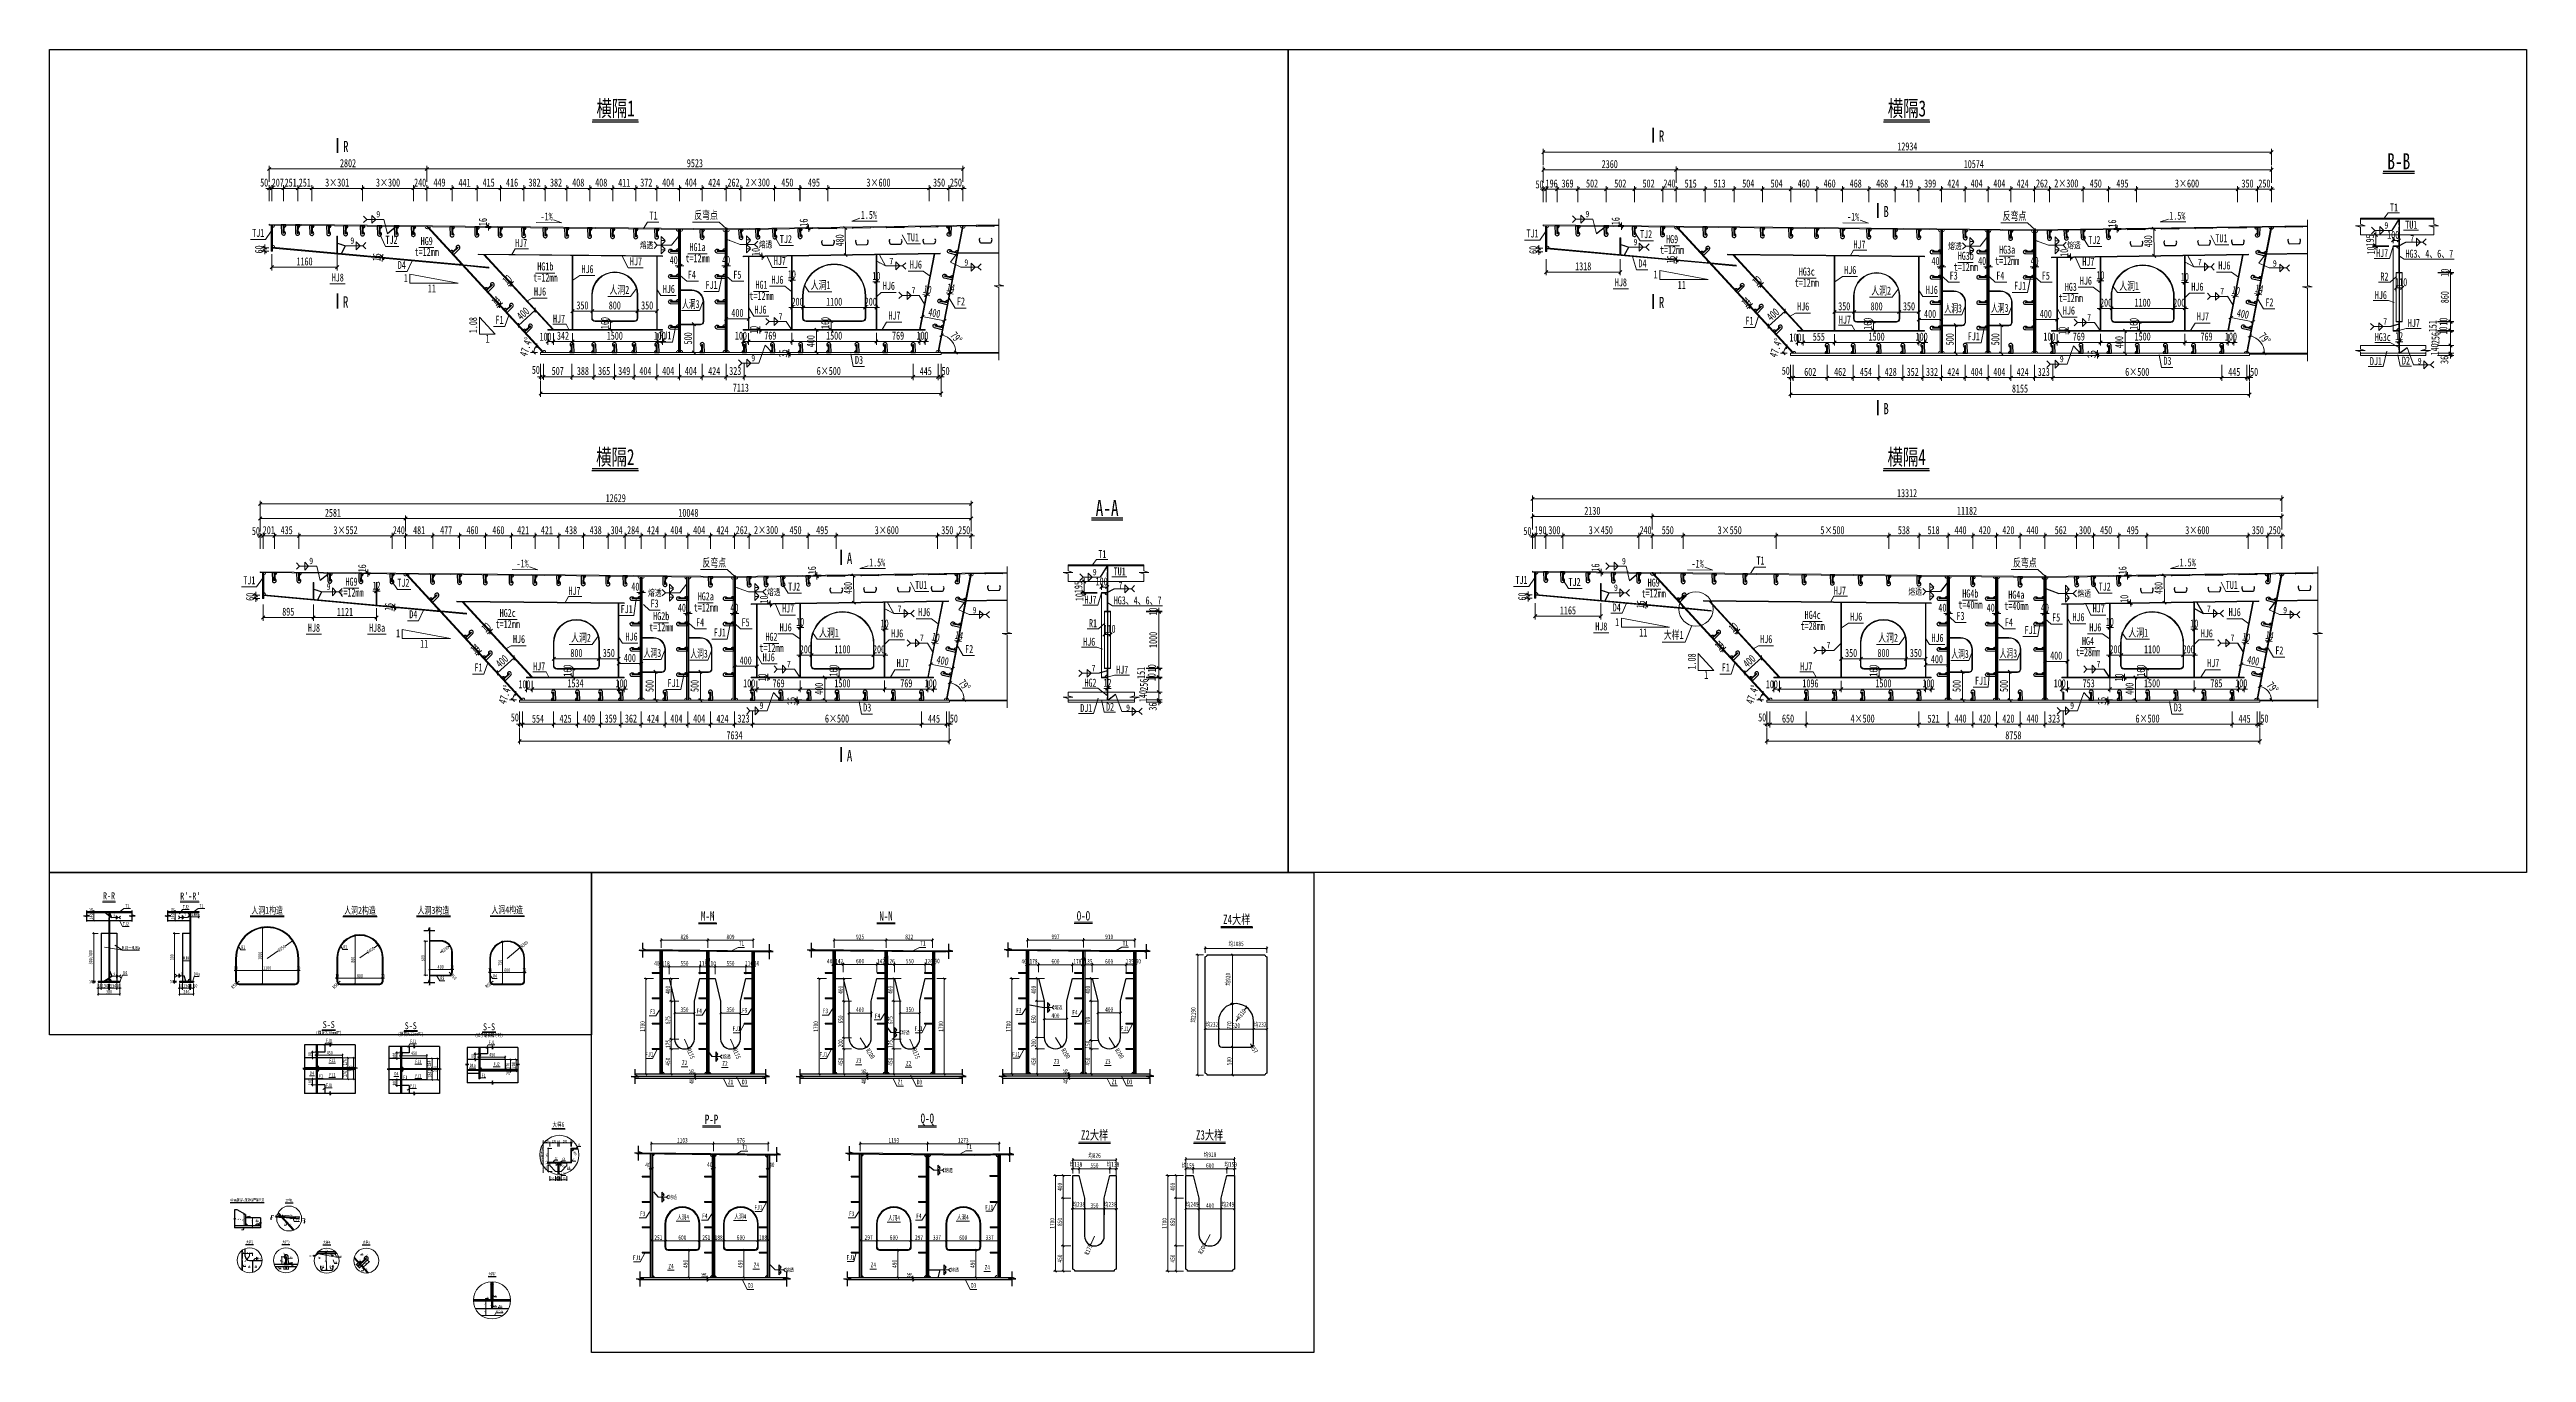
# Model space of a CAD drawing. Header units: millimetres. Extents: x -89049 to 410567, y -307459 to -100425.
# Drawn here: x 124567 to 168567, y -136193 to -113054 of the extents above; entities that cross this region are included whole.
import ezdxf
from ezdxf.enums import TextEntityAlignment as Align

# ---------------------------------------------------------------- set-up
doc = ezdxf.new("R2010")
doc.units = ezdxf.units.MM
doc.linetypes.add('CENTER2', pattern=[28.575, 19.05, -3.175, 3.175, -3.175])
doc.linetypes.add('DASHED', pattern=[0.75, 0.5, -0.25])
doc.layers.get('Defpoints').update_dxf_attribs({"color": 8})
for name, color, linetype, lineweight in [('Dim', 4, 'Continuous', 15), ('中心线', 2, 'CENTER2', 15), ('文字', 7, 'Continuous', 15), ('标注线及字体', 2, 'Continuous', 15), ('桥 构造粗实', 1, 'Continuous', 30), ('粗线', 3, 'Continuous', 35), ('细实线', 4, 'Continuous', 15), ('虚线', 7, 'DASHED', 13), ('钢板粗线', 1, 'Continuous', 25), ('钢板细线', 6, 'Continuous', 15)]:
    doc.layers.add(name, color=color, linetype=linetype, lineweight=lineweight)
doc.layers.add('Text', color=4, linetype='Continuous')
doc.styles.add('111', font='', dxfattribs={"width": 0.7})
doc.styles.add('BM_Dim', font='', dxfattribs={"width": 0.85})
doc.styles.add('SMEDI', font='', dxfattribs={"width": 0.75})
doc.styles.get("Standard").update_dxf_attribs({"font": ''})
doc.styles.get('111').set_extended_font_data('仿宋_GB2312')
doc.styles.get('BM_Dim').set_extended_font_data('仿宋_GB2312')
doc.styles.get('SMEDI').set_extended_font_data('仿宋_GB2312')
doc.styles.get('Standard').set_extended_font_data('仿宋_GB2312')
doc.dimstyles.new('200', dxfattribs={"dimscale": 0, "dimtxt": 2.5, "dimasz": 1, "dimexe": 1, "dimexo": 1, "dimgap": 0.6, "dimtad": 1, "dimdec": 0, "dimdsep": 46, "dimtxsty": '111', "dimblk": 'OBLIQUE', "dimcen": 0, "dimclrd": 4, "dimclre": 4, "dimclrt": 4, "dimadec": 1, "dimazin": 2, "dimtfac": 1, "dimtdec": 0, "dimtix": 1, "dimtmove": 2, "dimatfit": 3, "dimfxl": 4, "dimfxlon": 1, "dimtolj": 1, "dimlwd": -1, "dimlwe": -1, "dimarcsym": 0})
doc.dimstyles.new('MSteel_1.0_1.0', dxfattribs={"dimtxt": 3, "dimasz": 1.2, "dimexe": 1, "dimexo": 1, "dimgap": 1, "dimtad": 3, "dimtoh": 1, "dimdec": 0, "dimzin": 0, "dimdsep": 46, "dimtxsty": 'Standard', "dimblk": 'ARCHTICK', "dimcen": 0.09, "dimclrd": 3, "dimclre": 3, "dimadec": 0, "dimazin": 0, "dimtfac": 1, "dimtdec": 4, "dimtofl": 0, "dimtmove": 0, "dimatfit": 3, "dimfxl": 1, "dimtolj": 1, "dimtzin": 0, "dimarcsym": 0})

msp = doc.modelspace()

# ---------------------------------------------------------------- texts
at = {"layer": 'Text', "style": 'SMEDI', "width": 0.75}
for s, height, p in [('9', 114.3, (130370.8, -115977.5)), ('9', 114.3, (151849.7, -115974)), ('9', 114.3, (166042.2, -116176.2)), ('9', 114.3, (129910, -116446.7)), ('9', 114.3, (152703.9, -116471.2)), ('7', 114.3, (166500.6, -116407.3)), ('7', 114.3, (166022.4, -117883.1)), ('9', 114.3, (166634.8, -118585.9)), ('9', 114.3, (129178.6, -122135.2)), ('9', 114.3, (143097.5, -122333.2)), ('9', 114.3, (152498.5, -122137.6)), ('9', 114.3, (129488.1, -122592.6)), ('7', 114.3, (143555.9, -122564.2)), ('9', 114.3, (152356.5, -122610.4)), ('7', 114.3, (162889.4, -122984.7)), ('9', 114.3, (164244.2, -123008.2)), ('7', 114.3, (156133, -123631.9)), ('7', 114.3, (163308.2, -123501.9)), ('7', 114.3, (143077.7, -124040.1)), ('7', 114.3, (160929.1, -123966.8)), ('9', 114.3, (143690.1, -124742.9)), ('9', 114.3, (160459.6, -124705.6)), ('9', 50, (125699.6, -128427.2)), ('7', 50, (126957.8, -128426)), ('9', 50, (125703.7, -129473)), ('9', 50, (126899.5, -129462.1)), ('9', 20, (128077.8, -133771.6)), ('9', 20, (128246, -133898.7)), ('9', 20, (128824.4, -134589.5))]:
    msp.add_text(s, height=height, dxfattribs=at).set_placement(p, align=Align.MIDDLE_LEFT)
at = {"layer": '文字', "style": 'BM_Dim', "width": 0.7}
for s, p in [('R', (129829, -114876.5)), ('R', (153202.1, -114690.9)), ('B', (157190.3, -116029.7)), ('R', (129826.9, -117636.7)), ('R', (153202.1, -117646)), ('B', (157190.3, -119531.6)), ('A', (138778, -122190.5)), ('A', (138778, -125692.4))]:
    msp.add_text(s, height=200, dxfattribs=at).set_placement(p, align=Align.CENTER)
for s, rotation, p in [('-1%', 359.42629, (133395.5, -116132.4)), ('-1%', 359.42629, (156606.5, -116135.8)), ('1.08', 90, (132204.6, -117948.3)), ('-1%', 359.42629, (132968.6, -122294.6)), ('-1%', 359.42629, (153842.6, -122298.6)), ('1.08', 90, (153853, -123920.7))]:
    msp.add_text(s, height=142.86, rotation=rotation, dxfattribs=at).set_placement(p, align=Align.BOTTOM_CENTER)
at = {"layer": '文字', "style": 'BM_Dim'}
for s, height, width, p in [('T1', 142.86, 0.7, (135296.5, -116117.3)), ('T1', 142.86, 0.7, (166213.9, -115972.2)), ('TU1', 142.86, 0.7, (166520.9, -116278.7)), ('TJ1', 142.86, 0.7, (128274, -116424.2)), ('TJ2', 142.86, 0.7, (130640.9, -116547.5)), ('t=12mm', 142.86, 0.7, (131266.1, -116762.4)), ('HG9', 142.86, 0.7, (131266.1, -116569.6)), ('HJ7', 142.86, 0.7, (132943.2, -116602.7)), ('HG1a', 142.86, 0.7, (136077.6, -116677.2)), ('TJ2', 142.86, 0.7, (137647.1, -116533.5)), ('TJ1', 142.86, 0.7, (150908.9, -116434.2)), ('TJ2', 142.86, 0.7, (152928.4, -116446.2)), ('t=12mm', 142.86, 0.7, (153389, -116728.4)), ('HG9', 142.86, 0.7, (153389, -116535.6)), ('HJ7', 142.86, 0.7, (156717.1, -116630.1)), ('HG3a', 142.86, 0.7, (159341.3, -116722.7)), ('TJ2', 142.86, 0.7, (160890.8, -116549.6)), ('HJ7', 142.86, 0.7, (166002.3, -116781.9)), ('HJ8', 142.86, 0.7, (129687, -117215.6)), ('D4', 142.86, 0.7, (130824.2, -116995.4)), ('t=12mm', 142.86, 0.7, (133374.1, -117218.3)), ('HG1b', 142.86, 0.7, (133374.1, -117019.9)), ('HJ6', 142.86, 0.7, (134123.9, -117066.9)), ('HJ7', 142.86, 0.7, (134984, -116929.4)), ('t=12mm', 142.86, 0.7, (136077.6, -116875.6)), ('D4', 142.86, 0.7, (152863.5, -116966)), ('1', 142.9, 0.7, (153097.4, -117162.2)), ('HG3c', 142.86, 0.7, (155781.9, -117111.2)), ('HJ6', 142.86, 0.7, (156554.3, -117083)), ('F3', 142.86, 0.7, (158391.8, -117183.5)), ('t=12mm', 142.86, 0.7, (158606.7, -117029.9)), ('HG3b', 142.86, 0.7, (158606.7, -116831.5)), ('t=12mm', 142.86, 0.7, (159341.3, -116921.1)), ('R2', 142.86, 0.7, (166044.4, -117199)), ('HG3、4、6、7', 142.86, 0.7, (166840.2, -116793.7)), ('1', 142.9, 0.7, (130894.6, -117225.3)), ('11', 142.86, 0.7, (131358.2, -117410.5)), ('HJ6', 142.86, 0.7, (133279.7, -117465.1)), ('人洞2', 142.86, 0.7, (134688.8, -117435.6)), ('HJ6', 142.86, 0.7, (135567.2, -117419.9)), ('t=12mm', 142.86, 0.7, (137214, -117543.9)), ('HG1', 142.86, 0.7, (137214, -117345.5)), ('HJ8', 142.86, 0.7, (152479.9, -117302.6)), ('11', 142.86, 0.7, (153561, -117347.4)), ('t=12mm', 142.86, 0.7, (155781.9, -117309.6)), ('人洞2', 142.86, 0.7, (157103, -117450)), ('HJ6', 142.86, 0.7, (158002.6, -117436)), ('t=12mm', 142.86, 0.7, (160471.8, -117581.4)), ('HG3', 142.86, 0.7, (160471.8, -117383)), ('HJ6', 142.86, 0.7, (165980.1, -117527.7)), ('F1', 142.86, 0.7, (132560.6, -117968.7)), ('HJ7', 142.86, 0.7, (133617.1, -117948.1)), ('人洞3', 142.86, 0.6, (135957.9, -117688.1)), ('F1', 142.86, 0.7, (154763, -117984.8)), ('HJ6', 142.86, 0.7, (155718.7, -117730.6)), ('HJ7', 142.86, 0.7, (156459.7, -117964.2)), ('人洞3', 142.86, 0.6, (158383.6, -117763.3)), ('人洞3', 142.86, 0.6, (159211.7, -117755.6)), ('HJ7', 142.86, 0.7, (166566.1, -118024.1)), ('1', 142.9, 0.7, (132347.5, -118303.4)), ('HG3c', 142.86, 0.7, (166013.7, -118274.3)), ('DJ1', 142.86, 0.7, (165892.8, -118700.9)), ('D2', 142.86, 0.7, (166425.6, -118692)), ('T1', 142.86, 0.7, (143269.2, -122129.2)), ('TU1', 142.86, 0.7, (143576.2, -122435.7)), ('T1', 142.86, 0.7, (154960.5, -122242.8)), ('反弯点', 142.86, 0.7, (159655.9, -122281.3)), ('1.5%', 142.86, 0.7, (162548.2, -122276.6)), ('TJ1', 142.86, 0.7, (128116.5, -122594.2)), ('t=12mm', 142.86, 0.7, (129930.3, -122811.4)), ('HG9', 142.86, 0.7, (129930.3, -122618.5)), ('TJ2', 142.86, 0.7, (130852.4, -122638.1)), ('HJ7', 142.86, 0.7, (133890.8, -122781.3)), ('HG2a', 142.86, 0.7, (136224.3, -122879)), ('TJ2', 142.86, 0.7, (137793.8, -122706.6)), ('HJ7', 142.86, 0.7, (143057.6, -122938.9)), ('TJ1', 142.86, 0.7, (150714.4, -122587.4)), ('TJ2', 142.86, 0.7, (151656.5, -122624.2)), ('t=12mm', 142.86, 0.7, (153062.2, -122828.4)), ('HG9', 142.86, 0.7, (153062.2, -122635.6)), ('HJ7', 142.86, 0.7, (156370.5, -122775.8)), ('HG4b', 142.86, 0.7, (158688.4, -122828.6)), ('HG4a', 142.86, 0.7, (159505, -122850.3)), ('TJ2', 142.86, 0.7, (161074.5, -122706.6)), ('TU1', 142.86, 0.7, (163331.1, -122676.9)), ('D4', 142.86, 0.7, (131028.2, -123198.3)), ('t=12mm', 142.86, 0.7, (132705.4, -123372.8)), ('HG2c', 142.86, 0.7, (132705.4, -123174.4)), ('FJ1', 142.86, 0.7, (134818.9, -123104.9)), ('F3', 142.86, 0.7, (135314.9, -123004.9)), ('HG2b', 142.86, 0.7, (135432.8, -123230.4)), ('t=12mm', 142.86, 0.7, (136224.3, -123077.3)), ('R1', 142.86, 0.7, (143103.5, -123356)), ('HG3、4、6、7', 142.86, 0.7, (143895.5, -122950.7)), ('D4', 142.86, 0.7, (152406.4, -123076.4)), ('1', 142.9, 0.7, (152413.8, -123336.8)), ('HG4c', 142.86, 0.7, (155886.5, -123208.6)), ('HJ6', 142.86, 0.7, (156660.8, -123240)), ('F3', 142.86, 0.7, (158513.3, -123226)), ('t=40mm', 142.86, 0.7, (158688.4, -123027)), ('t=40mm', 142.86, 0.7, (159505, -123048.6)), ('F4', 142.86, 0.7, (159372.6, -123340.5)), ('F5', 142.86, 0.7, (160211.9, -123253.6)), ('HJ6', 142.86, 0.7, (160607.7, -123248.3)), ('HJ7', 142.86, 0.7, (160967.3, -123093.8)), ('HJ6', 142.86, 0.7, (163384.1, -123159.3)), ('HJ8', 142.86, 0.7, (129264.1, -123437.2)), ('HJ8a', 142.86, 0.7, (130385.1, -123437.2)), ('1', 142.9, 0.7, (130756.8, -123535)), ('11', 142.86, 0.7, (131220.4, -123720.3)), ('HJ6', 142.86, 0.7, (132905.8, -123638.2)), ('人洞2', 142.86, 0.7, (134007.3, -123614.7)), ('HJ6', 142.86, 0.7, (134905.7, -123593)), ('t=12mm', 142.86, 0.7, (135432.8, -123428.8)), ('t=12mm', 142.86, 0.7, (137390.3, -123796.4)), ('HG2', 142.86, 0.7, (137390.3, -123598)), ('HJ6', 142.86, 0.7, (143035.4, -123684.7)), ('HJ8', 142.86, 0.7, (152132.5, -123413.4)), ('11', 142.86, 0.7, (152877.5, -123522)), ('大样1', 142.86, 0.7, (153418.2, -123564.6)), ('HJ6', 142.86, 0.7, (155062.8, -123638.2)), ('t=28mm', 142.86, 0.7, (155886.5, -123406.9)), ('人洞2', 142.86, 0.7, (157225.8, -123614.7)), ('HJ6', 142.86, 0.7, (158104.1, -123616.3)), ('FJ1', 142.86, 0.7, (159758.3, -123477)), ('HG4', 142.86, 0.7, (160777.5, -123672.2)), ('HJ6', 142.86, 0.7, (160907.9, -123429.1)), ('人洞1', 142.86, 0.7, (161671.3, -123524.6)), ('HJ6', 142.86, 0.7, (162888.3, -123536.9)), ('F1', 142.86, 0.7, (132186.7, -124141.8)), ('HJ7', 142.86, 0.7, (133264.1, -124121.2)), ('人洞3', 142.86, 0.6, (135276.6, -123883.9)), ('人洞3', 142.86, 0.6, (136104.8, -123895.9)), ('HJ7', 142.86, 0.7, (143621.4, -124181.1)), ('F1', 142.86, 0.7, (154343.7, -124141.8)), ('HJ7', 142.86, 0.7, (155773, -124121.2)), ('人洞3', 142.86, 0.6, (158505, -123901.2)), ('人洞3', 142.86, 0.6, (159364.3, -123891.6)), ('t=28mm', 142.86, 0.7, (160777.5, -123870.6)), ('HJ7', 142.86, 0.7, (163002.3, -124065)), ('F2', 142.86, 0.7, (164176.8, -123839.9)), ('HG2', 142.86, 0.7, (143056.9, -124412.5)), ('1', 142.9, 0.7, (153995.8, -124275.7)), ('FJ1', 142.86, 0.7, (158876.5, -124377.1)), ('DJ1', 142.86, 0.7, (142983.4, -124862.4)), ('D2', 142.86, 0.7, (143405.6, -124840.3)), ('D3', 142.86, 0.7, (162373.4, -124852.6)), ('T1', 62.5, 0.7, (125949.5, -128311.6)), ('TJ2', 62.5, 0.7, (126987.7, -128330.5)), ('T1', 62.5, 0.7, (127265.7, -128311.6)), ('TJ2', 62.5, 0.7, (125923.2, -128632.5)), ('T1', 83.33, 0.7, (136858.5, -128992.8)), ('T1', 83.33, 0.7, (140080.5, -128993.3)), ('T1', 83.33, 0.7, (143676.3, -128991.8)), ('HJ8～HJ8a', 62.5, 0.7, (126014, -129054.2)), ('HJ8', 62.5, 0.7, (126993.7, -129239.3)), ('R1', 62.5, 0.7, (128008.5, -129046.4)), ('R2', 62.5, 0.7, (129821.9, -129042.4)), ('D4', 62.5, 0.7, (125908.5, -129498)), ('D4a', 62.5, 0.7, (127182.7, -129521)), ('R3', 62.5, 0.7, (131545.5, -129598.9)), ('R4', 62.5, 0.7, (132479.2, -129558)), ('F3', 83.33, 0.7, (135280.1, -130208.9)), ('F4', 83.33, 0.7, (136106.3, -130194.6)), ('F5', 83.33, 0.7, (136915.5, -130183.6)), ('F3', 83.33, 0.7, (138349.8, -130194.2)), ('F4', 83.33, 0.7, (139274.8, -130282.3)), ('F3', 83.33, 0.7, (141785.2, -130183.1)), ('F4', 83.33, 0.7, (142782.1, -130221)), ('FJ1', 62.5, 0.7, (129529.6, -130703.9)), ('FJ1', 62.5, 0.7, (131027.3, -130715.4)), ('FJ1', 62.5, 0.7, (132418.6, -130735)), ('FJ1', 83.33, 0.7, (136770.1, -130509)), ('FJ1', 83.33, 0.7, (140004.7, -130508.2)), ('FJ1', 83.33, 0.7, (143667.2, -130510.9)), ('FJ2', 62.5, 0.7, (129591.1, -131055.6)), ('FJ3', 62.5, 0.7, (131118.1, -131075.9)), ('D4a', 62.5, 0.7, (132081.9, -131145.3)), ('FJ2', 62.5, 0.7, (132509.3, -131120.4)), ('FJ1', 83.33, 0.7, (135221.1, -130964.5)), ('Z2', 83.33, 0.7, (135849.2, -131116.2)), ('Z2', 83.33, 0.7, (136565.5, -131125.6)), ('FJ1', 83.33, 0.7, (138314.7, -130967.6)), ('Z3', 83.33, 0.7, (138942.5, -131077.8)), ('Z2', 83.33, 0.7, (139827.9, -131123.4)), ('FJ1', 83.33, 0.7, (141737, -130963.6)), ('Z3', 83.33, 0.7, (142457.5, -131090.3)), ('Z3', 83.33, 0.7, (143367.9, -131093.7)), ('D4', 62.5, 0.7, (129231, -131281.9)), ('F1', 62.5, 0.7, (129388, -131333.9)), ('FJ1', 62.5, 0.7, (129529.6, -131497.5)), ('FJ2', 62.5, 0.7, (129591.1, -131311.8)), ('D4', 62.5, 0.7, (130728.7, -131293.4)), ('F1', 62.5, 0.7, (130885.7, -131354.7)), ('FJ1', 62.5, 0.7, (131027.3, -131509)), ('FJ3', 62.5, 0.7, (131118.1, -131332.7)), ('F1', 62.5, 0.7, (132276.9, -131323.6)), ('Z1', 83.33, 0.7, (136665.1, -131456.3)), ('D3', 83.33, 0.7, (136915.1, -131456.3)), ('Z1', 83.33, 0.7, (139680.4, -131457.1)), ('D3', 83.33, 0.7, (140019.7, -131456.3)), ('Z1', 83.33, 0.7, (143480.5, -131454.2)), ('D3', 83.33, 0.7, (143756.2, -131454)), ('理', 41.7, 0.7, (133310.7, -132611.1)), ('径', 41.7, 0.7, (133310.7, -132806.1)), ('跨', 41.7, 0.7, (133310.7, -132741.1)), ('论', 41.7, 0.7, (133310.7, -132676.1)), ('线', 41.7, 0.7, (133310.7, -132871.1)), ('C2', 41.67, 0.7, (133565, -132781.3)), ('C4', 41.67, 0.7, (133702.5, -132789.5)), ('C1', 41.67, 0.7, (133888.4, -132796.5)), ('T1', 41.67, 0.7, (133975.5, -132536.7)), ('T1', 83.33, 0.7, (136916.1, -132612.7)), ('T1', 83.33, 0.7, (140903, -132606.7)), ('HG8', 41.67, 0.7, (133698.6, -133053.3)), ('F6', 41.67, 0.7, (133791.9, -132939.9)), ('F3', 83.33, 0.7, (135103.7, -133798)), ('人洞4', 83.33, 0.7, (135821.8, -133855.9)), ('F4', 83.33, 0.7, (136206.4, -133835.9)), ('人洞4', 83.33, 0.7, (136836.5, -133844.7)), ('FJ1', 83.33, 0.7, (137157.5, -133682.8)), ('F3', 83.33, 0.7, (138815.5, -133798)), ('人洞4', 83.33, 0.7, (139567.8, -133872.3)), ('F4', 83.33, 0.7, (140008.9, -133835.9)), ('人洞4', 83.33, 0.7, (140790.6, -133858.1)), ('FJ1', 83.33, 0.7, (141258.1, -133680.6)), ('t=40mm', 25, 0.7, (127933.7, -133851.1)), ('D3', 25, 0.7, (127995, -134017)), ('DJ1', 25, 0.7, (128254.6, -133861.2)), ('F1', 25, 0.7, (128753.5, -133927.8)), ('FJ2/FJ3', 25, 0.7, (128958.3, -133867.1)), ('F2', 25, 0.7, (128036.7, -134663.9)), ('DJ1', 25, 0.7, (128857.4, -134519.8)), ('T1', 25, 0.7, (129595.5, -134471)), ('TU1', 25, 0.7, (129654.6, -134613.8)), ('10×10', 25, 0.7, (129707.7, -134504.1)), ('HG2', 25, 0.7, (130116.9, -134460.3)), ('FJ1', 83.33, 0.7, (135001.7, -134578.5)), ('Z4', 83.33, 0.7, (135607, -134728)), ('Z4', 83.33, 0.7, (137122.8, -134707.7)), ('FJ1', 83.33, 0.7, (138796.5, -134573.7)), ('Z4', 83.33, 0.7, (139201.5, -134705.2)), ('D3', 25, 0.7, (128116.2, -134676.2)), ('D1', 25, 0.7, (128230.2, -134676.2)), ('D3', 25, 0.7, (128665.5, -134705.6)), ('F1', 25, 0.7, (130122.1, -134738.7)), ('D3', 83.33, 0.7, (137021.1, -135068.9)), ('D3', 83.33, 0.7, (140982.9, -135068.9)), ('Z4', 83.33, 0.7, (141224.9, -134749.7)), ('HG8', 25, 0.7, (132342.6, -135231.7)), ('F3a', 25, 0.7, (132492.5, -135384.5)), ('F3', 25, 0.7, (132492.2, -135205.6)), ('理论跨径线', 25, 0.7, (132561.9, -135488.3)), ('梁段', 25, 0.7, (132574.8, -135388.9))]:
    msp.add_text(s, height=height, dxfattribs=dict(at, width=width)).set_placement(p, align=Align.BOTTOM_CENTER)
at = {"layer": '文字', "style": 'BM_Dim', "width": 0.7}
for s, p in [('(横隔为28mm时)', (129526.3, -130520.5)), ('(横隔为12mm时)', (130983, -130541.5)), ('(位于端横隔时时)', (132374.2, -130561.1))]:
    msp.add_text(s, height=62.5, dxfattribs=at).set_placement(p, align=Align.MIDDLE)
for p in [(128528.9, -133820.3), (129068.9, -133873.7)]:
    msp.add_text('S', height=35, rotation=354.53055, dxfattribs=at).set_placement(p, align=Align.CENTER)
at = {"layer": '标注线及字体', "style": '111', "width": 0.7}
for s, height, p in [('横隔1', 285.71, (134622.4, -114094)), ('横隔3', 285.71, (157561.7, -114094)), ('B-B', 285.71, (166298.1, -115038)), ('横隔2', 285.71, (134617, -120285.9)), ('横隔4', 285.71, (157556.3, -120285.9)), ('A-A', 285.71, (143353.4, -121195)), ('R-R', 125, (125623.1, -128084.3)), ("R'-R'", 125, (127066.4, -128084.3)), ('人洞1构造', 125, (128432.8, -128336.6)), ('人洞2构造', 125, (130081.3, -128336.6)), ('人洞3构造', 125, (131385.9, -128336.6)), ('人洞4构造', 125, (132696.8, -128328.6)), ('M-M', 166.67, (136256.8, -128441.8)), ('N-N', 166.67, (139425.3, -128441.8)), ('O-O', 166.67, (142932.7, -128439.5)), ('Z4大样', 166.67, (145656.4, -128499.6)), ('S-S', 125, (129526.3, -130369.5)), ('S-S', 125, (130983, -130390.5)), ('S-S', 125, (132374.2, -130410.1)), ('P-P', 166.67, (136326.5, -132054.4)), ('Q-Q', 166.67, (140159.4, -132054.4)), ('大样6', 83.33, (133605.5, -132144)), ('Z2大样', 166.67, (143131, -132326.6)), ('Z3大样', 166.67, (145174, -132326.9)), ('40mm腹板与加劲板焊接示意', 50, (128077.4, -133482.4)), ('大样1', 50, (128823.1, -133487.6)), ('大样2', 50, (128120.8, -134229.8)), ('大样3', 50, (128766.1, -134230.4)), ('大样4', 50, (129490.7, -134235.6)), ('大样5', 50, (130193.3, -134235.6)), ('大样7', 50, (132427.3, -134795))]:
    msp.add_text(s, height=height, dxfattribs=at).set_placement(p, align=Align.MIDDLE)
at = {"layer": '细实线', "color": 4, "char_height": 25, "attachment_point": 5, "style": '111'}
for s, insert, rotation in [('\\A1;R32', (129425.9, -134665), 39.43083), ('\\A1;R40', (129559.2, -134665.6), 301.7883)]:
    msp.add_mtext(s, dxfattribs=dict(at, insert=insert, rotation=rotation))

# ---------------------------------------------------------------- blocks, each defined once
blk = doc.blocks.new('_Oblique')
at = {"color": 0, "linetype": 'ByBlock', "lineweight": -2}
blk.add_line((-0.5, -0.5), (0.5, 0.5), dxfattribs=at)
blk = doc.blocks.new('*D244')
at = {"layer": 'Defpoints', "color": 0, "transparency": 16777216}
for p in [(153463, -115191), (151102, -116177), (153463, -116191)]:
    blk.add_point(p, dxfattribs=at)
at = {"layer": '细实线', "color": 4, "transparency": 16777216}
for p, q in [((151102, -115419), (151102, -115134)), ((151102, -115191), (153463, -115191)), ((153463, -115419), (153463, -115134))]:
    blk.add_line(p, q, dxfattribs=at)
at = {"layer": '细实线', "color": 4, "transparency": 16777216, "xscale": 57.14285714285715, "yscale": 57.14285714285715, "zscale": 57.14285714285715, "rotation": 180}
blk.add_blockref('_Oblique', (151102, -115191), dxfattribs=at)
at = {"layer": '细实线', "color": 4, "transparency": 16777216, "xscale": 57.14285714285715, "yscale": 57.14285714285715, "zscale": 57.14285714285715}
blk.add_blockref('_Oblique', (153463, -115191), dxfattribs=at)
at = {"layer": '细实线', "color": 4, "transparency": 16777216, "insert": (152282, -115089), "char_height": 142.9, "attachment_point": 5, "style": '111'}
blk.add_mtext('\\A1;2360', dxfattribs=at)
blk = doc.blocks.new('*D245')
at = {"layer": 'Defpoints', "color": 0, "transparency": 16777216}
for p in [(164036, -115191), (153463, -116191), (164036, -116192)]:
    blk.add_point(p, dxfattribs=at)
at = {"layer": '细实线', "color": 4, "transparency": 16777216}
for p, q in [((153463, -115419), (153463, -115134)), ((153463, -115191), (164036, -115191)), ((164036, -115419), (164036, -115134))]:
    blk.add_line(p, q, dxfattribs=at)
at = {"layer": '细实线', "color": 4, "transparency": 16777216, "xscale": 57.14285714285715, "yscale": 57.14285714285715, "zscale": 57.14285714285715, "rotation": 180}
blk.add_blockref('_Oblique', (153463, -115191), dxfattribs=at)
at = {"layer": '细实线', "color": 4, "transparency": 16777216, "xscale": 57.14285714285715, "yscale": 57.14285714285715, "zscale": 57.14285714285715}
blk.add_blockref('_Oblique', (164036, -115191), dxfattribs=at)
at = {"layer": '细实线', "color": 4, "transparency": 16777216, "insert": (158749, -115089), "char_height": 142.9, "attachment_point": 5, "style": '111'}
blk.add_mtext('\\A1;10574', dxfattribs=at)
blk = doc.blocks.new('*D246')
at = {"layer": 'Defpoints', "color": 0, "transparency": 16777216}
for p in [(151152, -116628), (151152, -117006), (152470, -116695)]:
    blk.add_point(p, dxfattribs=at)
at = {"layer": '细实线', "color": 4, "transparency": 16777216}
for p, q in [((151152, -116777), (151152, -117063)), ((152470, -117006), (151152, -117006)), ((152470, -116777), (152470, -117063))]:
    blk.add_line(p, q, dxfattribs=at)
at = {"layer": '细实线', "color": 4, "transparency": 16777216, "xscale": 57.14285714285715, "yscale": 57.14285714285715, "zscale": 57.14285714285715, "rotation": 180}
blk.add_blockref('_Oblique', (151152, -117006), dxfattribs=at)
at = {"layer": '细实线', "color": 4, "transparency": 16777216, "xscale": 57.14285714285715, "yscale": 57.14285714285715, "zscale": 57.14285714285715}
blk.add_blockref('_Oblique', (152470, -117006), dxfattribs=at)
at = {"layer": '细实线', "color": 4, "transparency": 16777216, "insert": (151811, -116904), "char_height": 142.9, "attachment_point": 5, "style": '111'}
blk.add_mtext('\\A1;1318', dxfattribs=at)
blk = doc.blocks.new('*D247')
at = {"layer": 'Defpoints', "color": 0, "transparency": 16777216}
for p in [(158173, -118449), (158597, -118449), (158173, -118881)]:
    blk.add_point(p, dxfattribs=at)
at = {"layer": '细实线', "color": 4, "transparency": 16777216}
for p, q in [((158173, -118653), (158173, -118939)), ((158597, -118653), (158597, -118939)), ((158597, -118881), (158173, -118881))]:
    blk.add_line(p, q, dxfattribs=at)
at = {"layer": '细实线', "color": 4, "transparency": 16777216, "xscale": 57.14285714285715, "yscale": 57.14285714285715, "zscale": 57.14285714285715, "rotation": 180}
blk.add_blockref('_Oblique', (158173, -118881), dxfattribs=at)
at = {"layer": '细实线', "color": 4, "transparency": 16777216, "xscale": 57.14285714285715, "yscale": 57.14285714285715, "zscale": 57.14285714285715}
blk.add_blockref('_Oblique', (158597, -118881), dxfattribs=at)
at = {"layer": '细实线', "color": 4, "transparency": 16777216, "insert": (158385, -118781), "char_height": 142.9, "attachment_point": 5, "style": '111'}
blk.add_mtext('\\A1;424', dxfattribs=at)
blk = doc.blocks.new('*D248')
at = {"layer": 'Defpoints', "color": 0, "transparency": 16777216}
for p in [(155493, -118445), (163647, -118485), (155493, -119178)]:
    blk.add_point(p, dxfattribs=at)
at = {"layer": '细实线', "color": 4, "transparency": 16777216}
for p, q in [((155493, -118949), (155493, -119235)), ((163647, -119178), (155493, -119178)), ((163647, -118949), (163647, -119235))]:
    blk.add_line(p, q, dxfattribs=at)
at = {"layer": '细实线', "color": 4, "transparency": 16777216, "xscale": 57.14285714285715, "yscale": 57.14285714285715, "zscale": 57.14285714285715, "rotation": 180}
blk.add_blockref('_Oblique', (155493, -119178), dxfattribs=at)
at = {"layer": '细实线', "color": 4, "transparency": 16777216, "xscale": 57.14285714285715, "yscale": 57.14285714285715, "zscale": 57.14285714285715}
blk.add_blockref('_Oblique', (163647, -119178), dxfattribs=at)
at = {"layer": '细实线', "color": 4, "transparency": 16777216, "insert": (159570, -119075), "char_height": 142.9, "attachment_point": 5, "style": '111'}
blk.add_mtext('\\A1;8155', dxfattribs=at)
blk = doc.blocks.new('*D249')
at = {"layer": 'Defpoints', "color": 0, "transparency": 16777216}
for p in [(155618, -118049), (155618, -118255), (155718, -118049)]:
    blk.add_point(p, dxfattribs=at)
at = {"layer": '细实线', "color": 4, "transparency": 16777216}
for p, q in [((155618, -118106), (155618, -118312)), ((155718, -118255), (155618, -118255)), ((155718, -118106), (155718, -118312))]:
    blk.add_line(p, q, dxfattribs=at)
at = {"layer": '细实线', "color": 4, "transparency": 16777216, "xscale": 57.14285714285715, "yscale": 57.14285714285715, "zscale": 57.14285714285715, "rotation": 180}
blk.add_blockref('_Oblique', (155618, -118255), dxfattribs=at)
at = {"layer": '细实线', "color": 4, "transparency": 16777216, "xscale": 57.14285714285715, "yscale": 57.14285714285715, "zscale": 57.14285714285715}
blk.add_blockref('_Oblique', (155718, -118255), dxfattribs=at)
at = {"layer": '细实线', "color": 4, "transparency": 16777216, "insert": (155580, -118169), "char_height": 142.9, "attachment_point": 5, "style": '111'}
blk.add_mtext('\\A1;100', dxfattribs=at)
blk = doc.blocks.new('_ArchTick')
at = {"color": 0, "linetype": 'ByBlock', "const_width": 0.15}
blk.add_lwpolyline([(-0.5, -0.5), (0.5, 0.5)], dxfattribs=at)
blk = doc.blocks.new('角焊缝1')
at = {"layer": 'Dim'}
blk.add_line((-3101.17, 370.22), (-3106.48, 370.22), dxfattribs=at)
blk.add_lwpolyline([(-3107.48, 369.22), (-3106.48, 370.22), (-3107.48, 371.22)], dxfattribs=at)
blk.add_lwpolyline([(-3104.91, 371.45), (-3104.91, 368.99), (-3103.68, 370.22)], close=True, dxfattribs=at)
blk = doc.blocks.new('角焊缝2')
at = {"layer": 'Dim'}
blk.add_line((-3138.01, 370.22), (-3132.7, 370.22), dxfattribs=at)
blk.add_lwpolyline([(-3134.75, 371.45), (-3134.75, 368.99), (-3133.52, 370.22)], close=True, dxfattribs=at)
blk.add_lwpolyline([(-3131.7, 369.22), (-3132.7, 370.22), (-3131.7, 371.22)], dxfattribs=at)
blk = doc.blocks.new('*D250')
at = {"layer": 'Defpoints', "color": 0, "transparency": 16777216}
for p in [(151152, -116583), (151025, -116644), (151152, -116644)]:
    blk.add_point(p, dxfattribs=at)
at = {"layer": '细实线', "color": 4, "transparency": 16777216}
for p, q in [((151095, -116583), (150968, -116583)), ((151025, -116583), (151025, -116526)), ((151025, -116583), (151025, -116644)), ((151095, -116644), (150968, -116644)), ((151025, -116644), (151025, -116701))]:
    blk.add_line(p, q, dxfattribs=at)
at = {"layer": '细实线', "color": 4, "transparency": 16777216, "xscale": 57.14285714285715, "yscale": 57.14285714285715, "zscale": 57.14285714285715}
for p, rotation in [((151025, -116583), 270), ((151025, -116644), 90)]:
    blk.add_blockref('_Oblique', p, dxfattribs=dict(at, rotation=rotation))
at = {"layer": '细实线', "color": 4, "transparency": 16777216, "insert": (150923, -116613), "char_height": 142.9, "attachment_point": 5, "rotation": 90, "style": '111'}
blk.add_mtext('\\A1;60', dxfattribs=at)
blk = doc.blocks.new('*D251')
at = {"layer": 'Defpoints', "color": 0, "transparency": 16777216}
for p in [(157841, -118449), (158173, -118449), (157841, -118881)]:
    blk.add_point(p, dxfattribs=at)
at = {"layer": '细实线', "color": 4, "transparency": 16777216}
for p, q in [((157841, -118653), (157841, -118939)), ((158173, -118653), (158173, -118939)), ((158173, -118881), (157841, -118881))]:
    blk.add_line(p, q, dxfattribs=at)
at = {"layer": '细实线', "color": 4, "transparency": 16777216, "xscale": 57.14285714285715, "yscale": 57.14285714285715, "zscale": 57.14285714285715, "rotation": 180}
blk.add_blockref('_Oblique', (157841, -118881), dxfattribs=at)
at = {"layer": '细实线', "color": 4, "transparency": 16777216, "xscale": 57.14285714285715, "yscale": 57.14285714285715, "zscale": 57.14285714285715}
blk.add_blockref('_Oblique', (158173, -118881), dxfattribs=at)
at = {"layer": '细实线', "color": 4, "transparency": 16777216, "insert": (158007, -118779), "char_height": 142.9, "attachment_point": 5, "style": '111'}
blk.add_mtext('\\A1;332', dxfattribs=at)
blk = doc.blocks.new('12-140加劲 有过焊孔')
at = {"layer": 'Defpoints'}
blk.add_line((0, 0), (0, 140), dxfattribs=at)
at = {"layer": '钢板粗线', "color": 7}
for p, q in [((-6, 0), (-6, 140)), ((-6, 140), (6, 140)), ((6, 0), (6, 140)), ((41, 0), (35, 141)), ((-41, 0), (41, 0))]:
    blk.add_line(p, q, dxfattribs=at)
for centre, start, end in [((-6, 0), 90, 180), ((0, 140), 2.441, 260.1291)]:
    blk.add_arc(centre, 35, start, end, dxfattribs=at)
blk = doc.blocks.new('*D252')
at = {"layer": 'Defpoints', "color": 0, "transparency": 16777216}
for p in [(153978, -115535), (153463, -116191), (153978, -116188)]:
    blk.add_point(p, dxfattribs=at)
at = {"layer": '细实线', "color": 4, "transparency": 16777216}
for p, q in [((153463, -115763), (153463, -115478)), ((153463, -115535), (153978, -115535)), ((153978, -115763), (153978, -115478))]:
    blk.add_line(p, q, dxfattribs=at)
at = {"layer": '细实线', "color": 4, "transparency": 16777216, "xscale": 57.14285714285715, "yscale": 57.14285714285715, "zscale": 57.14285714285715, "rotation": 180}
blk.add_blockref('_Oblique', (153463, -115535), dxfattribs=at)
at = {"layer": '细实线', "color": 4, "transparency": 16777216, "xscale": 57.14285714285715, "yscale": 57.14285714285715, "zscale": 57.14285714285715}
blk.add_blockref('_Oblique', (153978, -115535), dxfattribs=at)
at = {"layer": '细实线', "color": 4, "transparency": 16777216, "insert": (153720, -115434), "char_height": 142.9, "attachment_point": 5, "style": '111'}
blk.add_mtext('\\A1;515', dxfattribs=at)
blk = doc.blocks.new('*D253')
at = {"layer": 'Defpoints', "color": 0, "transparency": 16777216}
for p in [(154491, -115535), (154491, -116153), (153978, -116188)]:
    blk.add_point(p, dxfattribs=at)
at = {"layer": '细实线', "color": 4, "transparency": 16777216}
for p, q in [((153978, -115763), (153978, -115478)), ((153978, -115535), (154491, -115535)), ((154491, -115763), (154491, -115478))]:
    blk.add_line(p, q, dxfattribs=at)
at = {"layer": '细实线', "color": 4, "transparency": 16777216, "xscale": 57.14285714285715, "yscale": 57.14285714285715, "zscale": 57.14285714285715, "rotation": 180}
blk.add_blockref('_Oblique', (153978, -115535), dxfattribs=at)
at = {"layer": '细实线', "color": 4, "transparency": 16777216, "xscale": 57.14285714285715, "yscale": 57.14285714285715, "zscale": 57.14285714285715}
blk.add_blockref('_Oblique', (154491, -115535), dxfattribs=at)
at = {"layer": '细实线', "color": 4, "transparency": 16777216, "insert": (154234, -115433), "char_height": 142.9, "attachment_point": 5, "style": '111'}
blk.add_mtext('\\A1;513', dxfattribs=at)
blk = doc.blocks.new('*D254')
at = {"layer": 'Defpoints', "color": 0, "transparency": 16777216}
for p in [(152489, -116197), (152590, -116182), (152590, -116198)]:
    blk.add_point(p, dxfattribs=at)
at = {"layer": '细实线', "color": 4, "transparency": 16777216}
for p, q in [((152489, -116181), (152489, -116124)), ((152533, -116197), (152431, -116196)), ((152533, -116181), (152432, -116180)), ((152489, -116197), (152488, -116254)), ((152489, -116181), (152489, -116197))]:
    blk.add_line(p, q, dxfattribs=at)
at = {"layer": '细实线', "color": 4, "transparency": 16777216, "xscale": 57.1428571428572, "yscale": 57.1428571428572, "zscale": 57.1428571428572}
for p, rotation in [((152489, -116181), 269.426290839288), ((152489, -116197), 89.42629083928799)]:
    blk.add_blockref('_Oblique', p, dxfattribs=dict(at, rotation=rotation))
at = {"layer": '细实线', "color": 4, "transparency": 16777216, "insert": (152386, -116102), "char_height": 142.9, "attachment_point": 5, "rotation": 89.4263, "style": '111'}
blk.add_mtext('\\A1;16', dxfattribs=at)
blk = doc.blocks.new('14-160加劲 有过焊孔')
at = {"layer": 'Defpoints'}
blk.add_line((38609, 31489), (38609, 31629), dxfattribs=at)
at = {"layer": '钢板粗线', "color": 7}
for p, q in [((38568, 31489), (38650, 31489)), ((38603, 31489), (38603, 31629)), ((38603, 31629), (38615, 31629)), ((38615, 31489), (38615, 31629)), ((38650, 31489), (38644, 31631))]:
    blk.add_line(p, q, dxfattribs=at)
for centre, start, end in [((38603, 31489), 90, 180), ((38609, 31629), 2.441, 260.1291)]:
    blk.add_arc(centre, 35, start, end, dxfattribs=at)
blk = doc.blocks.new('*D255')
at = {"layer": 'Defpoints', "color": 0, "transparency": 16777216}
for p in [(154775, -117605), (154776, -117627), (154786, -117617)]:
    blk.add_point(p, dxfattribs=at)
at = {"layer": '细实线', "color": 4, "transparency": 16777216}
for p, q in [((154765, -117615), (154723, -117653)), ((154765, -117615), (154727, -117573)), ((154775, -117605), (154737, -117563)), ((154765, -117615), (154775, -117605)), ((154775, -117605), (154818, -117567))]:
    blk.add_line(p, q, dxfattribs=at)
at = {"layer": '细实线', "color": 4, "transparency": 16777216, "xscale": 57.14285714285715, "yscale": 57.14285714285715, "zscale": 57.14285714285715}
for p, rotation in [((154765, -117615), 42.30941180397355), ((154775, -117605), 222.3094118039735)]:
    blk.add_blockref('_Oblique', p, dxfattribs=dict(at, rotation=rotation))
at = {"layer": '细实线', "color": 4, "transparency": 16777216, "insert": (154703, -117536), "char_height": 142.9, "attachment_point": 5, "rotation": 42.3094, "style": '111'}
blk.add_mtext('\\A1;14', dxfattribs=at)
blk = doc.blocks.new('*D256')
at = {"layer": 'Defpoints', "color": 0, "transparency": 16777216}
for p in [(154971, -117230), (154981, -117256), (154989, -117250)]:
    blk.add_point(p, dxfattribs=at)
at = {"layer": '细实线', "color": 4, "transparency": 16777216}
for p, q in [((154963, -117237), (154921, -117275)), ((154963, -117237), (154925, -117194)), ((154971, -117230), (154932, -117188)), ((154963, -117237), (154971, -117230)), ((154971, -117230), (155013, -117191))]:
    blk.add_line(p, q, dxfattribs=at)
at = {"layer": '细实线', "color": 4, "transparency": 16777216, "xscale": 57.14285714285715, "yscale": 57.14285714285715, "zscale": 57.14285714285715}
for p, rotation in [((154963, -117237), 42.3190985112242), ((154971, -117230), 222.3190985112242)]:
    blk.add_blockref('_Oblique', p, dxfattribs=dict(at, rotation=rotation))
at = {"layer": '细实线', "color": 4, "transparency": 16777216, "insert": (154898, -117158), "char_height": 142.9, "attachment_point": 5, "rotation": 42.3191, "style": '111'}
blk.add_mtext('\\A1;10', dxfattribs=at)
blk = doc.blocks.new('*D257')
at = {"layer": 'Defpoints', "color": 0, "transparency": 16777216}
for p in [(155396, -117699), (155437, -117744), (155141, -118013)]:
    blk.add_point(p, dxfattribs=at)
at = {"layer": '细实线', "color": 4, "transparency": 16777216}
for p, q in [((155101, -117968), (155396, -117699)), ((155399, -117702), (155358, -117657)), ((155103, -117971), (155062, -117926))]:
    blk.add_line(p, q, dxfattribs=at)
at = {"layer": '细实线', "color": 4, "transparency": 16777216, "xscale": 57.14285714285715, "yscale": 57.14285714285715, "zscale": 57.14285714285715}
for p, rotation in [((155396, -117699), 42.31909851127224), ((155101, -117968), 222.3190985112722)]:
    blk.add_blockref('_Oblique', p, dxfattribs=dict(at, rotation=rotation))
at = {"layer": '细实线', "color": 4, "transparency": 16777216, "insert": (155180, -117758), "char_height": 142.9, "attachment_point": 5, "rotation": 42.3191, "style": '111'}
blk.add_mtext('\\A1;400', dxfattribs=at)
blk = doc.blocks.new('*D258')
at = {"layer": 'Defpoints', "color": 0, "transparency": 16777216}
for p in [(151102, -115535), (151102, -116167), (151152, -116185)]:
    blk.add_point(p, dxfattribs=at)
at = {"layer": '细实线', "color": 4, "transparency": 16777216}
for p, q in [((151102, -115535), (151045, -115535)), ((151102, -115763), (151102, -115478)), ((151152, -115535), (151102, -115535)), ((151152, -115763), (151152, -115478)), ((151152, -115535), (151209, -115535))]:
    blk.add_line(p, q, dxfattribs=at)
at = {"layer": '细实线', "color": 4, "transparency": 16777216, "xscale": 57.14285714285715, "yscale": 57.14285714285715, "zscale": 57.14285714285715}
blk.add_blockref('_Oblique', (151102, -115535), dxfattribs=at)
at = {"layer": '细实线', "color": 4, "transparency": 16777216, "xscale": 57.14285714285715, "yscale": 57.14285714285715, "zscale": 57.14285714285715, "rotation": 180}
blk.add_blockref('_Oblique', (151152, -115535), dxfattribs=at)
at = {"layer": '细实线', "color": 4, "transparency": 16777216, "insert": (151035, -115449), "char_height": 142.9, "attachment_point": 5, "style": '111'}
blk.add_mtext('\\A1;50', dxfattribs=at)
blk = doc.blocks.new('*D259')
at = {"layer": 'Defpoints', "color": 0, "transparency": 16777216}
for p in [(153469, -116802), (153500, -116805), (153501, -116789)]:
    blk.add_point(p, dxfattribs=at)
at = {"layer": '细实线', "color": 4, "transparency": 16777216}
for p, q in [((153469, -116802), (153412, -116797)), ((153470, -116786), (153413, -116781)), ((153469, -116802), (153464, -116859)), ((153470, -116786), (153469, -116802)), ((153470, -116786), (153475, -116729))]:
    blk.add_line(p, q, dxfattribs=at)
at = {"layer": '细实线', "color": 4, "transparency": 16777216, "xscale": 57.14285714285715, "yscale": 57.14285714285715, "zscale": 57.14285714285715}
for p, rotation in [((153469, -116802), 84.7955185573073), ((153470, -116786), 264.7955185573073)]:
    blk.add_blockref('_Oblique', p, dxfattribs=dict(at, rotation=rotation))
at = {"layer": '细实线', "color": 4, "transparency": 16777216, "insert": (153368, -116785), "char_height": 142.9, "attachment_point": 5, "rotation": 84.7955, "style": '111'}
blk.add_mtext('\\A1;16', dxfattribs=at)
blk = doc.blocks.new('*D260')
at = {"layer": 'Defpoints', "color": 0, "transparency": 16777216}
for p in [(158173, -115535), (158173, -116261), (158597, -116258)]:
    blk.add_point(p, dxfattribs=at)
at = {"layer": '细实线', "color": 4, "transparency": 16777216}
for p, q in [((158173, -115763), (158173, -115478)), ((158597, -115535), (158173, -115535)), ((158597, -115763), (158597, -115478))]:
    blk.add_line(p, q, dxfattribs=at)
at = {"layer": '细实线', "color": 4, "transparency": 16777216, "xscale": 57.14285714285715, "yscale": 57.14285714285715, "zscale": 57.14285714285715, "rotation": 180}
blk.add_blockref('_Oblique', (158173, -115535), dxfattribs=at)
at = {"layer": '细实线', "color": 4, "transparency": 16777216, "xscale": 57.14285714285715, "yscale": 57.14285714285715, "zscale": 57.14285714285715}
blk.add_blockref('_Oblique', (158597, -115535), dxfattribs=at)
at = {"layer": '细实线', "color": 4, "transparency": 16777216, "insert": (158385, -115434), "char_height": 142.9, "attachment_point": 5, "style": '111'}
blk.add_mtext('\\A1;424', dxfattribs=at)
blk = doc.blocks.new('*D261')
at = {"layer": 'Defpoints', "color": 0, "transparency": 16777216}
for p in [(151348, -115535), (151152, -116184), (151348, -116186)]:
    blk.add_point(p, dxfattribs=at)
at = {"layer": '细实线', "color": 4, "transparency": 16777216}
for p, q in [((151152, -115535), (151095, -115535)), ((151152, -115763), (151152, -115478)), ((151152, -115535), (151348, -115535)), ((151348, -115763), (151348, -115478)), ((151348, -115535), (151406, -115535))]:
    blk.add_line(p, q, dxfattribs=at)
at = {"layer": '细实线', "color": 4, "transparency": 16777216, "xscale": 57.14285714285715, "yscale": 57.14285714285715, "zscale": 57.14285714285715}
blk.add_blockref('_Oblique', (151152, -115535), dxfattribs=at)
at = {"layer": '细实线', "color": 4, "transparency": 16777216, "xscale": 57.14285714285715, "yscale": 57.14285714285715, "zscale": 57.14285714285715, "rotation": 180}
blk.add_blockref('_Oblique', (151348, -115535), dxfattribs=at)
at = {"layer": '细实线', "color": 4, "transparency": 16777216, "insert": (151250, -115433), "char_height": 142.9, "attachment_point": 5, "style": '111'}
blk.add_mtext('\\A1;196', dxfattribs=at)
blk = doc.blocks.new('*D262')
at = {"layer": 'Defpoints', "color": 0, "transparency": 16777216}
for p in [(164036, -114878), (151102, -116178), (164036, -116192)]:
    blk.add_point(p, dxfattribs=at)
at = {"layer": '细实线', "color": 4, "transparency": 16777216}
for p, q in [((151102, -115106), (151102, -114820)), ((164036, -115106), (164036, -114820)), ((151102, -114878), (164036, -114878))]:
    blk.add_line(p, q, dxfattribs=at)
at = {"layer": '细实线', "color": 4, "transparency": 16777216, "xscale": 57.14285714285715, "yscale": 57.14285714285715, "zscale": 57.14285714285715, "rotation": 180}
blk.add_blockref('_Oblique', (151102, -114878), dxfattribs=at)
at = {"layer": '细实线', "color": 4, "transparency": 16777216, "xscale": 57.14285714285715, "yscale": 57.14285714285715, "zscale": 57.14285714285715}
blk.add_blockref('_Oblique', (164036, -114878), dxfattribs=at)
at = {"layer": '细实线', "color": 4, "transparency": 16777216, "insert": (157569, -114775), "char_height": 142.9, "attachment_point": 5, "style": '111'}
blk.add_mtext('\\A1;12934', dxfattribs=at)
blk = doc.blocks.new('*D263')
at = {"layer": 'Defpoints', "color": 0, "transparency": 16777216}
for p in [(156273, -118049), (156273, -118255), (157773, -118044)]:
    blk.add_point(p, dxfattribs=at)
at = {"layer": '细实线', "color": 4, "transparency": 16777216}
for p, q in [((156273, -118106), (156273, -118312)), ((157773, -118255), (156273, -118255)), ((157773, -118101), (157773, -118312))]:
    blk.add_line(p, q, dxfattribs=at)
at = {"layer": '细实线', "color": 4, "transparency": 16777216, "xscale": 57.14285714285715, "yscale": 57.14285714285715, "zscale": 57.14285714285715, "rotation": 180}
blk.add_blockref('_Oblique', (156273, -118255), dxfattribs=at)
at = {"layer": '细实线', "color": 4, "transparency": 16777216, "xscale": 57.14285714285715, "yscale": 57.14285714285715, "zscale": 57.14285714285715}
blk.add_blockref('_Oblique', (157773, -118255), dxfattribs=at)
at = {"layer": '细实线', "color": 4, "transparency": 16777216, "insert": (157023, -118153), "char_height": 142.9, "attachment_point": 5, "style": '111'}
blk.add_mtext('\\A1;1500', dxfattribs=at)
blk = doc.blocks.new('*D264')
at = {"layer": 'Defpoints', "color": 0, "transparency": 16777216}
for p in [(157773, -118049), (157873, -118049), (157873, -118255)]:
    blk.add_point(p, dxfattribs=at)
at = {"layer": '细实线', "color": 4, "transparency": 16777216}
for p, q in [((157773, -118255), (157716, -118255)), ((157773, -118106), (157773, -118312)), ((157773, -118255), (157873, -118255)), ((157873, -118106), (157873, -118312)), ((157873, -118255), (157930, -118255))]:
    blk.add_line(p, q, dxfattribs=at)
at = {"layer": '细实线', "color": 4, "transparency": 16777216, "xscale": 57.14285714285715, "yscale": 57.14285714285715, "zscale": 57.14285714285715}
blk.add_blockref('_Oblique', (157773, -118255), dxfattribs=at)
at = {"layer": '细实线', "color": 4, "transparency": 16777216, "xscale": 57.14285714285715, "yscale": 57.14285714285715, "zscale": 57.14285714285715, "rotation": 180}
blk.add_blockref('_Oblique', (157873, -118255), dxfattribs=at)
at = {"layer": '细实线', "color": 4, "transparency": 16777216, "insert": (157823, -118153), "char_height": 142.9, "attachment_point": 5, "style": '111'}
blk.add_mtext('\\A1;100', dxfattribs=at)
blk = doc.blocks.new('*D265')
at = {"layer": 'Defpoints', "color": 0, "transparency": 16777216}
for p in [(157423, -117550), (157773, -117541), (157773, -117716)]:
    blk.add_point(p, dxfattribs=at)
at = {"layer": '细实线', "color": 4, "transparency": 16777216}
for p, q in [((157423, -117607), (157423, -117773)), ((157423, -117716), (157773, -117716)), ((157773, -117598), (157773, -117773))]:
    blk.add_line(p, q, dxfattribs=at)
at = {"layer": '细实线', "color": 4, "transparency": 16777216, "xscale": 57.14285714285715, "yscale": 57.14285714285715, "zscale": 57.14285714285715, "rotation": 180}
blk.add_blockref('_Oblique', (157423, -117716), dxfattribs=at)
at = {"layer": '细实线', "color": 4, "transparency": 16777216, "xscale": 57.14285714285715, "yscale": 57.14285714285715, "zscale": 57.14285714285715}
blk.add_blockref('_Oblique', (157773, -117716), dxfattribs=at)
at = {"layer": '细实线', "color": 4, "transparency": 16777216, "insert": (157598, -117614), "char_height": 142.9, "attachment_point": 5, "style": '111'}
blk.add_mtext('\\A1;350', dxfattribs=at)
blk = doc.blocks.new('*D266')
at = {"layer": 'Defpoints', "color": 0, "transparency": 16777216}
for p in [(156623, -117549), (156623, -117716), (157423, -117542)]:
    blk.add_point(p, dxfattribs=at)
at = {"layer": '细实线', "color": 4, "transparency": 16777216}
for p, q in [((156623, -117606), (156623, -117773)), ((157423, -117716), (156623, -117716)), ((157423, -117599), (157423, -117773))]:
    blk.add_line(p, q, dxfattribs=at)
at = {"layer": '细实线', "color": 4, "transparency": 16777216, "xscale": 57.14285714285715, "yscale": 57.14285714285715, "zscale": 57.14285714285715, "rotation": 180}
blk.add_blockref('_Oblique', (156623, -117716), dxfattribs=at)
at = {"layer": '细实线', "color": 4, "transparency": 16777216, "xscale": 57.14285714285715, "yscale": 57.14285714285715, "zscale": 57.14285714285715}
blk.add_blockref('_Oblique', (157423, -117716), dxfattribs=at)
at = {"layer": '细实线', "color": 4, "transparency": 16777216, "insert": (157023, -117614), "char_height": 142.9, "attachment_point": 5, "style": '111'}
blk.add_mtext('\\A1;800', dxfattribs=at)
blk = doc.blocks.new('*D267')
at = {"layer": 'Defpoints', "color": 0, "transparency": 16777216}
for p in [(156273, -117541), (156273, -117716), (156623, -117549)]:
    blk.add_point(p, dxfattribs=at)
at = {"layer": '细实线', "color": 4, "transparency": 16777216}
for p, q in [((156273, -117598), (156273, -117773)), ((156623, -117716), (156273, -117716)), ((156623, -117606), (156623, -117773))]:
    blk.add_line(p, q, dxfattribs=at)
at = {"layer": '细实线', "color": 4, "transparency": 16777216, "xscale": 57.14285714285715, "yscale": 57.14285714285715, "zscale": 57.14285714285715, "rotation": 180}
blk.add_blockref('_Oblique', (156273, -117716), dxfattribs=at)
at = {"layer": '细实线', "color": 4, "transparency": 16777216, "xscale": 57.14285714285715, "yscale": 57.14285714285715, "zscale": 57.14285714285715}
blk.add_blockref('_Oblique', (156623, -117716), dxfattribs=at)
at = {"layer": '细实线', "color": 4, "transparency": 16777216, "insert": (156448, -117614), "char_height": 142.9, "attachment_point": 5, "style": '111'}
blk.add_mtext('\\A1;350', dxfattribs=at)
blk = doc.blocks.new('*D268')
at = {"layer": 'Defpoints', "color": 0, "transparency": 16777216}
for p in [(157773, -117568), (157773, -117851), (158173, -117603)]:
    blk.add_point(p, dxfattribs=at)
at = {"layer": '细实线', "color": 4, "transparency": 16777216}
for p, q in [((157773, -117625), (157773, -117908)), ((158173, -117851), (157773, -117851)), ((158173, -117660), (158173, -117908))]:
    blk.add_line(p, q, dxfattribs=at)
at = {"layer": '细实线', "color": 4, "transparency": 16777216, "xscale": 57.14285714285715, "yscale": 57.14285714285715, "zscale": 57.14285714285715, "rotation": 180}
blk.add_blockref('_Oblique', (157773, -117851), dxfattribs=at)
at = {"layer": '细实线', "color": 4, "transparency": 16777216, "xscale": 57.14285714285715, "yscale": 57.14285714285715, "zscale": 57.14285714285715}
blk.add_blockref('_Oblique', (158173, -117851), dxfattribs=at)
at = {"layer": '细实线', "color": 4, "transparency": 16777216, "insert": (157973, -117748), "char_height": 142.9, "attachment_point": 5, "style": '111'}
blk.add_mtext('\\A1;400', dxfattribs=at)
blk = doc.blocks.new('*D270')
at = {"layer": 'Defpoints', "color": 0, "transparency": 16777216}
for p in [(157355, -115535), (157355, -116191), (157774, -116187)]:
    blk.add_point(p, dxfattribs=at)
at = {"layer": '细实线', "color": 4, "transparency": 16777216}
for p, q in [((157355, -115763), (157355, -115478)), ((157774, -115535), (157355, -115535)), ((157774, -115763), (157774, -115478))]:
    blk.add_line(p, q, dxfattribs=at)
at = {"layer": '细实线', "color": 4, "transparency": 16777216, "xscale": 57.14285714285715, "yscale": 57.14285714285715, "zscale": 57.14285714285715, "rotation": 180}
blk.add_blockref('_Oblique', (157355, -115535), dxfattribs=at)
at = {"layer": '细实线', "color": 4, "transparency": 16777216, "xscale": 57.14285714285715, "yscale": 57.14285714285715, "zscale": 57.14285714285715}
blk.add_blockref('_Oblique', (157774, -115535), dxfattribs=at)
at = {"layer": '细实线', "color": 4, "transparency": 16777216, "insert": (157564, -115433), "char_height": 142.9, "attachment_point": 5, "style": '111'}
blk.add_mtext('\\A1;419', dxfattribs=at)
blk = doc.blocks.new('*D274')
at = {"layer": 'Defpoints', "color": 0, "transparency": 16777216}
for p in [(155499, -115535), (155499, -116185), (155959, -116181)]:
    blk.add_point(p, dxfattribs=at)
at = {"layer": '细实线', "color": 4, "transparency": 16777216}
for p, q in [((155499, -115763), (155499, -115478)), ((155959, -115535), (155499, -115535)), ((155959, -115763), (155959, -115478))]:
    blk.add_line(p, q, dxfattribs=at)
at = {"layer": '细实线', "color": 4, "transparency": 16777216, "xscale": 57.14285714285715, "yscale": 57.14285714285715, "zscale": 57.14285714285715, "rotation": 180}
blk.add_blockref('_Oblique', (155499, -115535), dxfattribs=at)
at = {"layer": '细实线', "color": 4, "transparency": 16777216, "xscale": 57.14285714285715, "yscale": 57.14285714285715, "zscale": 57.14285714285715}
blk.add_blockref('_Oblique', (155959, -115535), dxfattribs=at)
at = {"layer": '细实线', "color": 4, "transparency": 16777216, "insert": (155729, -115433), "char_height": 142.9, "attachment_point": 5, "style": '111'}
blk.add_mtext('\\A1;460', dxfattribs=at)
blk = doc.blocks.new('*D276')
at = {"layer": 'Defpoints', "color": 0, "transparency": 16777216}
for p in [(154491, -115535), (154491, -116153), (154995, -116199)]:
    blk.add_point(p, dxfattribs=at)
at = {"layer": '细实线', "color": 4, "transparency": 16777216}
for p, q in [((154491, -115763), (154491, -115478)), ((154995, -115535), (154491, -115535)), ((154995, -115763), (154995, -115478))]:
    blk.add_line(p, q, dxfattribs=at)
at = {"layer": '细实线', "color": 4, "transparency": 16777216, "xscale": 57.14285714285715, "yscale": 57.14285714285715, "zscale": 57.14285714285715, "rotation": 180}
blk.add_blockref('_Oblique', (154491, -115535), dxfattribs=at)
at = {"layer": '细实线', "color": 4, "transparency": 16777216, "xscale": 57.14285714285715, "yscale": 57.14285714285715, "zscale": 57.14285714285715}
blk.add_blockref('_Oblique', (154995, -115535), dxfattribs=at)
at = {"layer": '细实线', "color": 4, "transparency": 16777216, "insert": (154743, -115433), "char_height": 142.9, "attachment_point": 5, "style": '111'}
blk.add_mtext('\\A1;504', dxfattribs=at)
blk = doc.blocks.new('U型肋1')
at = {"layer": 'Defpoints'}
blk.add_line((-160, 0), (160, 0), dxfattribs=at)
at = {"layer": '钢板粗线', "color": 6}
for p, q in [((148, -10), (160, 0)), ((-148, -10), (-160, 0))]:
    blk.add_line(p, q, dxfattribs=at)
blk.add_lwpolyline([(-99, -220, 0.414266), (-114, -245), (-104, -285, 0.348876), (-85, -300), (85, -300, 0.348876), (104, -285), (114, -245, 0.414091), (99, -220, 0.414091)], format="xyb", dxfattribs=at)
blk = doc.blocks.new('*D4657')
at = {"layer": 'Defpoints', "color": 0, "transparency": 16777216}
for p in [(-888, 542), (-888, -134), (-638, -115)]:
    blk.add_point(p, dxfattribs=at)
at = {"layer": '细实线', "color": 4, "transparency": 16777216}
for p, q in [((-888, 542), (-945, 542)), ((-888, 314), (-888, 599)), ((-638, 542), (-888, 542)), ((-638, 314), (-638, 599)), ((-638, 542), (-581, 542))]:
    blk.add_line(p, q, dxfattribs=at)
at = {"layer": '细实线', "color": 4, "transparency": 16777216, "xscale": 57.14285714285715, "yscale": 57.14285714285715, "zscale": 57.14285714285715}
blk.add_blockref('_Oblique', (-888, 542), dxfattribs=at)
at = {"layer": '细实线', "color": 4, "transparency": 16777216, "xscale": 57.14285714285715, "yscale": 57.14285714285715, "zscale": 57.14285714285715, "rotation": 180}
blk.add_blockref('_Oblique', (-638, 542), dxfattribs=at)
at = {"layer": '细实线', "color": 4, "transparency": 16777216, "insert": (-763, 644), "char_height": 142.9, "attachment_point": 5, "style": '111'}
blk.add_mtext('\\A1;250', dxfattribs=at)
blk = doc.blocks.new('*D4658')
at = {"layer": 'Defpoints', "color": 0, "transparency": 16777216}
for p in [(-1238, 542), (-3038, -167), (-1238, -140)]:
    blk.add_point(p, dxfattribs=at)
at = {"layer": '细实线', "color": 4, "transparency": 16777216}
for p, q in [((-3038, 314), (-3038, 599)), ((-3038, 542), (-1238, 542)), ((-1238, 314), (-1238, 599))]:
    blk.add_line(p, q, dxfattribs=at)
at = {"layer": '细实线', "color": 4, "transparency": 16777216, "xscale": 57.14285714285715, "yscale": 57.14285714285715, "zscale": 57.14285714285715, "rotation": 180}
blk.add_blockref('_Oblique', (-3038, 542), dxfattribs=at)
at = {"layer": '细实线', "color": 4, "transparency": 16777216, "xscale": 57.14285714285715, "yscale": 57.14285714285715, "zscale": 57.14285714285715}
blk.add_blockref('_Oblique', (-1238, 542), dxfattribs=at)
at = {"layer": '细实线', "color": 4, "transparency": 16777216, "insert": (-2138, 644), "char_height": 142.9, "attachment_point": 5, "style": '111'}
blk.add_mtext('\\A1;3×600', dxfattribs=at)
blk = doc.blocks.new('*D4659')
at = {"layer": 'Defpoints', "color": 0, "transparency": 16777216}
for p in [(-1238, 542), (-1238, -140), (-888, -134)]:
    blk.add_point(p, dxfattribs=at)
at = {"layer": '细实线', "color": 4, "transparency": 16777216}
for p, q in [((-1238, 314), (-1238, 599)), ((-888, 542), (-1238, 542)), ((-888, 314), (-888, 599))]:
    blk.add_line(p, q, dxfattribs=at)
at = {"layer": '细实线', "color": 4, "transparency": 16777216, "xscale": 57.14285714285715, "yscale": 57.14285714285715, "zscale": 57.14285714285715, "rotation": 180}
blk.add_blockref('_Oblique', (-1238, 542), dxfattribs=at)
at = {"layer": '细实线', "color": 4, "transparency": 16777216, "xscale": 57.14285714285715, "yscale": 57.14285714285715, "zscale": 57.14285714285715}
blk.add_blockref('_Oblique', (-888, 542), dxfattribs=at)
at = {"layer": '细实线', "color": 4, "transparency": 16777216, "insert": (-1063, 644), "char_height": 142.9, "attachment_point": 5, "style": '111'}
blk.add_mtext('\\A1;350', dxfattribs=at)
blk = doc.blocks.new('*D4660')
at = {"layer": 'Defpoints', "color": 0, "transparency": 16777216}
for p in [(-3730, -2408), (-3590, -2372), (-3590, -2408)]:
    blk.add_point(p, dxfattribs=at)
at = {"layer": '细实线', "color": 4, "transparency": 16777216}
for p, q in [((-3647, -2372), (-3787, -2372)), ((-3647, -2408), (-3787, -2408)), ((-3730, -2372), (-3730, -2315)), ((-3730, -2372), (-3730, -2408)), ((-3730, -2408), (-3730, -2465))]:
    blk.add_line(p, q, dxfattribs=at)
at = {"layer": '细实线', "color": 4, "transparency": 16777216, "xscale": 57.14285714285715, "yscale": 57.14285714285715, "zscale": 57.14285714285715}
for p, rotation in [((-3730, -2372), 270), ((-3730, -2408), 90)]:
    blk.add_blockref('_Oblique', p, dxfattribs=dict(at, rotation=rotation))
at = {"layer": '细实线', "color": 4, "transparency": 16777216, "insert": (-3832, -2390), "char_height": 142.9, "attachment_point": 5, "rotation": 90, "style": '111'}
blk.add_mtext('\\A1;36', dxfattribs=at)
blk = doc.blocks.new('*D4661')
at = {"layer": 'Defpoints', "color": 0, "transparency": 16777216}
for p in [(-4250, -1967), (-4250, -1977), (-4249, -1977)]:
    blk.add_point(p, dxfattribs=at)
at = {"layer": '细实线', "color": 4, "transparency": 16777216}
for p, q in [((-4249, -1967), (-4249, -1910)), ((-4249, -1967), (-4192, -1967)), ((-4249, -1967), (-4249, -1977)), ((-4249, -1977), (-4192, -1977)), ((-4249, -1977), (-4249, -2034))]:
    blk.add_line(p, q, dxfattribs=at)
at = {"layer": '细实线', "color": 4, "transparency": 16777216, "xscale": 57.14285714285715, "yscale": 57.14285714285715, "zscale": 57.14285714285715}
for p, rotation in [((-4249, -1967), 270), ((-4249, -1977), 90)]:
    blk.add_blockref('_Oblique', p, dxfattribs=dict(at, rotation=rotation))
at = {"layer": '细实线', "color": 4, "transparency": 16777216, "insert": (-4351, -1972), "char_height": 142.9, "attachment_point": 5, "rotation": 90, "style": '111'}
blk.add_mtext('\\A1;10', dxfattribs=at)
blk = doc.blocks.new('*D4662')
at = {"layer": 'Defpoints', "color": 0, "transparency": 16777216}
for p in [(-3681, -1142), (-3671, -1087), (-3671, -1142)]:
    blk.add_point(p, dxfattribs=at)
at = {"layer": '细实线', "color": 4, "transparency": 16777216}
for p, q in [((-3681, -1087), (-3738, -1087)), ((-3681, -1087), (-3681, -1030)), ((-3681, -1087), (-3671, -1087)), ((-3671, -1087), (-3671, -1030)), ((-3671, -1087), (-3614, -1087))]:
    blk.add_line(p, q, dxfattribs=at)
at = {"layer": '细实线', "color": 4, "transparency": 16777216, "xscale": 57.14285714285715, "yscale": 57.14285714285715, "zscale": 57.14285714285715}
blk.add_blockref('_Oblique', (-3681, -1087), dxfattribs=at)
at = {"layer": '细实线', "color": 4, "transparency": 16777216, "xscale": 57.14285714285715, "yscale": 57.14285714285715, "zscale": 57.14285714285715, "rotation": 180}
blk.add_blockref('_Oblique', (-3671, -1087), dxfattribs=at)
at = {"layer": '细实线', "color": 4, "transparency": 16777216, "insert": (-3676, -985), "char_height": 142.9, "attachment_point": 5, "style": '111'}
blk.add_mtext('\\A1;10', dxfattribs=at)
blk = doc.blocks.new('*D4663')
at = {"layer": 'Defpoints', "color": 0, "transparency": 16777216}
for p in [(-3676, -1972), (-2176, -1969), (-2176, -2178)]:
    blk.add_point(p, dxfattribs=at)
at = {"layer": '细实线', "color": 4, "transparency": 16777216}
for p, q in [((-3676, -2029), (-3676, -2235)), ((-3676, -2178), (-2176, -2178)), ((-2176, -2026), (-2176, -2235))]:
    blk.add_line(p, q, dxfattribs=at)
at = {"layer": '细实线', "color": 4, "transparency": 16777216, "xscale": 57.14285714285715, "yscale": 57.14285714285715, "zscale": 57.14285714285715, "rotation": 180}
blk.add_blockref('_Oblique', (-3676, -2178), dxfattribs=at)
at = {"layer": '细实线', "color": 4, "transparency": 16777216, "xscale": 57.14285714285715, "yscale": 57.14285714285715, "zscale": 57.14285714285715}
blk.add_blockref('_Oblique', (-2176, -2178), dxfattribs=at)
at = {"layer": '细实线', "color": 4, "transparency": 16777216, "insert": (-2926, -2075), "char_height": 142.9, "attachment_point": 5, "style": '111'}
blk.add_mtext('\\A1;1500', dxfattribs=at)
blk = doc.blocks.new('*D4664')
at = {"layer": 'Defpoints', "color": 0, "transparency": 16777216}
for p in [(-2176, -1967), (-1407, -1975), (-1407, -2178)]:
    blk.add_point(p, dxfattribs=at)
at = {"layer": '细实线', "color": 4, "transparency": 16777216}
for p, q in [((-2176, -2024), (-2176, -2235)), ((-2176, -2178), (-1407, -2178)), ((-1407, -2032), (-1407, -2235))]:
    blk.add_line(p, q, dxfattribs=at)
at = {"layer": '细实线', "color": 4, "transparency": 16777216, "xscale": 57.14285714285715, "yscale": 57.14285714285715, "zscale": 57.14285714285715, "rotation": 180}
blk.add_blockref('_Oblique', (-2176, -2178), dxfattribs=at)
at = {"layer": '细实线', "color": 4, "transparency": 16777216, "xscale": 57.14285714285715, "yscale": 57.14285714285715, "zscale": 57.14285714285715}
blk.add_blockref('_Oblique', (-1407, -2178), dxfattribs=at)
at = {"layer": '细实线', "color": 4, "transparency": 16777216, "insert": (-1791, -2075), "char_height": 142.9, "attachment_point": 5, "style": '111'}
blk.add_mtext('\\A1;769', dxfattribs=at)
blk = doc.blocks.new('*D4665')
at = {"layer": 'Defpoints', "color": 0, "transparency": 16777216}
for p in [(-3476, -1399), (-2376, -1364), (-2376, -1574)]:
    blk.add_point(p, dxfattribs=at)
at = {"layer": '细实线', "color": 4, "transparency": 16777216}
for p, q in [((-3476, -1456), (-3476, -1632)), ((-3476, -1574), (-2376, -1574)), ((-2376, -1421), (-2376, -1632))]:
    blk.add_line(p, q, dxfattribs=at)
at = {"layer": '细实线', "color": 4, "transparency": 16777216, "xscale": 57.14285714285715, "yscale": 57.14285714285715, "zscale": 57.14285714285715, "rotation": 180}
blk.add_blockref('_Oblique', (-3476, -1574), dxfattribs=at)
at = {"layer": '细实线', "color": 4, "transparency": 16777216, "xscale": 57.14285714285715, "yscale": 57.14285714285715, "zscale": 57.14285714285715}
blk.add_blockref('_Oblique', (-2376, -1574), dxfattribs=at)
at = {"layer": '细实线', "color": 4, "transparency": 16777216, "insert": (-2926, -1472), "char_height": 142.9, "attachment_point": 5, "style": '111'}
blk.add_mtext('\\A1;1100', dxfattribs=at)
blk = doc.blocks.new('*D4666')
at = {"layer": 'Defpoints', "color": 0, "transparency": 16777216}
for p in [(-3676, -1457), (-3476, -1399), (-3476, -1574)]:
    blk.add_point(p, dxfattribs=at)
at = {"layer": '细实线', "color": 4, "transparency": 16777216}
for p, q in [((-3676, -1574), (-3733, -1574)), ((-3676, -1514), (-3676, -1632)), ((-3676, -1574), (-3476, -1574)), ((-3476, -1456), (-3476, -1632)), ((-3476, -1574), (-3419, -1574))]:
    blk.add_line(p, q, dxfattribs=at)
at = {"layer": '细实线', "color": 4, "transparency": 16777216, "xscale": 57.14285714285715, "yscale": 57.14285714285715, "zscale": 57.14285714285715}
blk.add_blockref('_Oblique', (-3676, -1574), dxfattribs=at)
at = {"layer": '细实线', "color": 4, "transparency": 16777216, "xscale": 57.14285714285715, "yscale": 57.14285714285715, "zscale": 57.14285714285715, "rotation": 180}
blk.add_blockref('_Oblique', (-3476, -1574), dxfattribs=at)
at = {"layer": '细实线', "color": 4, "transparency": 16777216, "insert": (-3576, -1472), "char_height": 142.9, "attachment_point": 5, "style": '111'}
blk.add_mtext('\\A1;200', dxfattribs=at)
blk = doc.blocks.new('*D4667')
at = {"layer": 'Defpoints', "color": 0, "transparency": 16777216}
for p in [(-1077, -2372), (-1027, -2372), (-1077, -2804)]:
    blk.add_point(p, dxfattribs=at)
at = {"layer": '细实线', "color": 4, "transparency": 16777216}
for p, q in [((-1077, -2576), (-1077, -2862)), ((-1027, -2576), (-1027, -2862)), ((-1077, -2804), (-1134, -2804)), ((-1027, -2804), (-1077, -2804)), ((-1027, -2804), (-970, -2804))]:
    blk.add_line(p, q, dxfattribs=at)
at = {"layer": '细实线', "color": 4, "transparency": 16777216, "xscale": 57.14285714285715, "yscale": 57.14285714285715, "zscale": 57.14285714285715}
blk.add_blockref('_Oblique', (-1077, -2804), dxfattribs=at)
at = {"layer": '细实线', "color": 4, "transparency": 16777216, "xscale": 57.14285714285715, "yscale": 57.14285714285715, "zscale": 57.14285714285715, "rotation": 180}
blk.add_blockref('_Oblique', (-1027, -2804), dxfattribs=at)
at = {"layer": '细实线', "color": 4, "transparency": 16777216, "insert": (-946, -2702), "char_height": 142.9, "attachment_point": 5, "style": '111'}
blk.add_mtext('\\A1;50', dxfattribs=at)
blk = doc.blocks.new('*D4668')
at = {"layer": 'Defpoints', "color": 0, "transparency": 16777216}
for p in [(-3208, -1972), (-3239, -2372), (-3208, -2372)]:
    blk.add_point(p, dxfattribs=at)
at = {"layer": '细实线', "color": 4, "transparency": 16777216}
for p, q in [((-3239, -1972), (-3297, -1972)), ((-3239, -1972), (-3239, -2372)), ((-3239, -2372), (-3297, -2372))]:
    blk.add_line(p, q, dxfattribs=at)
at = {"layer": '细实线', "color": 4, "transparency": 16777216, "xscale": 57.14285714285715, "yscale": 57.14285714285715, "zscale": 57.14285714285715}
for p, rotation in [((-3239, -1972), 90), ((-3239, -2372), 270)]:
    blk.add_blockref('_Oblique', p, dxfattribs=dict(at, rotation=rotation))
at = {"layer": '细实线', "color": 4, "transparency": 16777216, "insert": (-3342, -2172), "char_height": 142.9, "attachment_point": 5, "rotation": 90, "style": '111'}
blk.add_mtext('\\A1;400', dxfattribs=at)
blk = doc.blocks.new('*D4669')
at = {"layer": 'Defpoints', "color": 0, "transparency": 16777216}
for p in [(-886, -1352), (-872, -1355), (-866, -1325)]:
    blk.add_point(p, dxfattribs=at)
at = {"layer": '细实线', "color": 4, "transparency": 16777216}
for p, q in [((-880, -1323), (-936, -1312)), ((-880, -1323), (-869, -1266)), ((-866, -1325), (-855, -1269)), ((-880, -1323), (-866, -1325)), ((-866, -1325), (-810, -1336))]:
    blk.add_line(p, q, dxfattribs=at)
at = {"layer": '细实线', "color": 4, "transparency": 16777216, "xscale": 57.14285714285715, "yscale": 57.14285714285715, "zscale": 57.14285714285715}
for p, rotation in [((-880, -1323), 349.0000000000151), ((-866, -1325), 169.000000000015)]:
    blk.add_blockref('_Oblique', p, dxfattribs=dict(at, rotation=rotation))
at = {"layer": '细实线', "color": 4, "transparency": 16777216, "insert": (-854, -1225), "char_height": 142.9, "attachment_point": 5, "rotation": 349, "style": '111'}
blk.add_mtext('\\A1;14', dxfattribs=at)
blk = doc.blocks.new('*D4670')
at = {"layer": 'Defpoints', "color": 0, "transparency": 16777216}
for p in [(-1407, -1975), (-1407, -2178), (-1307, -1975)]:
    blk.add_point(p, dxfattribs=at)
at = {"layer": '细实线', "color": 4, "transparency": 16777216}
for p, q in [((-1407, -2178), (-1464, -2178)), ((-1407, -2032), (-1407, -2235)), ((-1307, -2178), (-1407, -2178)), ((-1307, -2032), (-1307, -2235)), ((-1307, -2178), (-1249, -2178))]:
    blk.add_line(p, q, dxfattribs=at)
at = {"layer": '细实线', "color": 4, "transparency": 16777216, "xscale": 57.14285714285715, "yscale": 57.14285714285715, "zscale": 57.14285714285715}
blk.add_blockref('_Oblique', (-1407, -2178), dxfattribs=at)
at = {"layer": '细实线', "color": 4, "transparency": 16777216, "xscale": 57.14285714285715, "yscale": 57.14285714285715, "zscale": 57.14285714285715, "rotation": 180}
blk.add_blockref('_Oblique', (-1307, -2178), dxfattribs=at)
at = {"layer": '细实线', "color": 4, "transparency": 16777216, "insert": (-1357, -2075), "char_height": 142.9, "attachment_point": 5, "style": '111'}
blk.add_mtext('\\A1;100', dxfattribs=at)
blk = doc.blocks.new('*D4671')
at = {"layer": 'Defpoints', "color": 0, "transparency": 16777216}
for p in [(-2181, -1171), (-2171, -1116), (-2171, -1171)]:
    blk.add_point(p, dxfattribs=at)
at = {"layer": '细实线', "color": 4, "transparency": 16777216}
for p, q in [((-2181, -1116), (-2238, -1116)), ((-2181, -1116), (-2181, -1059)), ((-2181, -1116), (-2171, -1116)), ((-2171, -1116), (-2171, -1059)), ((-2171, -1116), (-2114, -1116))]:
    blk.add_line(p, q, dxfattribs=at)
at = {"layer": '细实线', "color": 4, "transparency": 16777216, "xscale": 57.14285714285715, "yscale": 57.14285714285715, "zscale": 57.14285714285715}
blk.add_blockref('_Oblique', (-2181, -1116), dxfattribs=at)
at = {"layer": '细实线', "color": 4, "transparency": 16777216, "xscale": 57.14285714285715, "yscale": 57.14285714285715, "zscale": 57.14285714285715, "rotation": 180}
blk.add_blockref('_Oblique', (-2171, -1116), dxfattribs=at)
at = {"layer": '细实线', "color": 4, "transparency": 16777216, "insert": (-2176, -1014), "char_height": 142.9, "attachment_point": 5, "style": '111'}
blk.add_mtext('\\A1;10', dxfattribs=at)
blk = doc.blocks.new('*D4672')
at = {"layer": 'Defpoints', "color": 0, "transparency": 16777216}
for p in [(-1297, -1384), (-1288, -1385), (-1282, -1358)]:
    blk.add_point(p, dxfattribs=at)
at = {"layer": '细实线', "color": 4, "transparency": 16777216}
for p, q in [((-1292, -1356), (-1281, -1300)), ((-1282, -1358), (-1271, -1302)), ((-1292, -1356), (-1348, -1345)), ((-1292, -1356), (-1282, -1358)), ((-1282, -1358), (-1226, -1369))]:
    blk.add_line(p, q, dxfattribs=at)
at = {"layer": '细实线', "color": 4, "transparency": 16777216, "xscale": 57.14285714285715, "yscale": 57.14285714285715, "zscale": 57.14285714285715}
for p, rotation in [((-1292, -1356), 349.0000000000052), ((-1282, -1358), 169.0000000000052)]:
    blk.add_blockref('_Oblique', p, dxfattribs=dict(at, rotation=rotation))
at = {"layer": '细实线', "color": 4, "transparency": 16777216, "insert": (-1268, -1257), "char_height": 142.9, "attachment_point": 5, "rotation": 349, "style": '111'}
blk.add_mtext('\\A1;10', dxfattribs=at)
blk = doc.blocks.new('*D4673')
at = {"layer": 'Defpoints', "color": 0, "transparency": 16777216}
for p in [(-4207, -669), (-4172, -659), (-4172, -669)]:
    blk.add_point(p, dxfattribs=at)
at = {"layer": '细实线', "color": 4, "transparency": 16777216}
for p, q in [((-4207, -659), (-4264, -660)), ((-4207, -669), (-4264, -670)), ((-4207, -659), (-4208, -602)), ((-4207, -659), (-4207, -669)), ((-4207, -669), (-4206, -726))]:
    blk.add_line(p, q, dxfattribs=at)
at = {"layer": '细实线', "color": 4, "transparency": 16777216, "xscale": 57.14285714285715, "yscale": 57.14285714285715, "zscale": 57.14285714285715}
for p, rotation in [((-4207, -659), 270.8593722435713), ((-4207, -669), 90.85937224357133)]:
    blk.add_blockref('_Oblique', p, dxfattribs=dict(at, rotation=rotation))
at = {"layer": '细实线', "color": 4, "transparency": 16777216, "insert": (-4319, -588), "char_height": 142.9, "attachment_point": 5, "rotation": 90.8594, "style": '111'}
blk.add_mtext('\\A1;10', dxfattribs=at)
blk = doc.blocks.new('*D4674')
at = {"layer": 'Defpoints', "color": 0, "transparency": 16777216}
for p in [(-2376, -1399), (-2376, -1574), (-2176, -1457)]:
    blk.add_point(p, dxfattribs=at)
at = {"layer": '细实线', "color": 4, "transparency": 16777216}
for p, q in [((-2376, -1574), (-2433, -1574)), ((-2376, -1456), (-2376, -1632)), ((-2176, -1574), (-2376, -1574)), ((-2176, -1514), (-2176, -1632)), ((-2176, -1574), (-2119, -1574))]:
    blk.add_line(p, q, dxfattribs=at)
at = {"layer": '细实线', "color": 4, "transparency": 16777216, "xscale": 57.14285714285715, "yscale": 57.14285714285715, "zscale": 57.14285714285715}
blk.add_blockref('_Oblique', (-2376, -1574), dxfattribs=at)
at = {"layer": '细实线', "color": 4, "transparency": 16777216, "xscale": 57.14285714285715, "yscale": 57.14285714285715, "zscale": 57.14285714285715, "rotation": 180}
blk.add_blockref('_Oblique', (-2176, -1574), dxfattribs=at)
at = {"layer": '细实线', "color": 4, "transparency": 16777216, "insert": (-2276, -1472), "char_height": 142.9, "attachment_point": 5, "style": '111'}
blk.add_mtext('\\A1;200', dxfattribs=at)
blk = doc.blocks.new('*D4675')
at = {"layer": 'Defpoints', "color": 0, "transparency": 16777216}
for p in [(-2712, -162), (-2722, -642), (-2705, -642)]:
    blk.add_point(p, dxfattribs=at)
at = {"layer": '细实线', "color": 4, "transparency": 16777216}
for p, q in [((-2729, -162), (-2786, -163)), ((-2729, -162), (-2722, -642)), ((-2722, -642), (-2779, -643))]:
    blk.add_line(p, q, dxfattribs=at)
at = {"layer": '细实线', "color": 4, "transparency": 16777216, "xscale": 57.14285714285715, "yscale": 57.14285714285715, "zscale": 57.14285714285715}
for p, rotation in [((-2729, -162), 90.85937224365449), ((-2722, -642), 270.8593722436545)]:
    blk.add_blockref('_Oblique', p, dxfattribs=dict(at, rotation=rotation))
at = {"layer": '细实线', "color": 4, "transparency": 16777216, "insert": (-2828, -382), "char_height": 142.9, "attachment_point": 5, "rotation": 90.8594, "style": '111'}
blk.add_mtext('\\A1;480', dxfattribs=at)
blk = doc.blocks.new('*D4676')
at = {"layer": 'Defpoints', "color": 0, "transparency": 16777216}
for p in [(-1335, -1602), (-942, -1678), (-968, -1810)]:
    blk.add_point(p, dxfattribs=at)
at = {"layer": '细实线', "color": 4, "transparency": 16777216}
for p, q in [((-1346, -1658), (-1371, -1790)), ((-1360, -1734), (-968, -1810)), ((-953, -1734), (-979, -1866))]:
    blk.add_line(p, q, dxfattribs=at)
at = {"layer": '细实线', "color": 4, "transparency": 16777216, "xscale": 57.14285714285715, "yscale": 57.14285714285715, "zscale": 57.14285714285715}
for p, rotation in [((-1360, -1734), 169.000000000007), ((-968, -1810), 349.000000000007)]:
    blk.add_blockref('_Oblique', p, dxfattribs=dict(at, rotation=rotation))
at = {"layer": '细实线', "color": 4, "transparency": 16777216, "insert": (-1145, -1672), "char_height": 142.9, "attachment_point": 5, "rotation": 349, "style": '111'}
blk.add_mtext('\\A1;400', dxfattribs=at)
blk = doc.blocks.new('*D4677')
at = {"layer": 'Defpoints', "color": 0, "transparency": 16777216}
for p in [(-1522, -2372), (-1077, -2372), (-1522, -2804)]:
    blk.add_point(p, dxfattribs=at)
at = {"layer": '细实线', "color": 4, "transparency": 16777216}
for p, q in [((-1522, -2576), (-1522, -2862)), ((-1077, -2576), (-1077, -2862)), ((-1077, -2804), (-1522, -2804))]:
    blk.add_line(p, q, dxfattribs=at)
at = {"layer": '细实线', "color": 4, "transparency": 16777216, "xscale": 57.14285714285715, "yscale": 57.14285714285715, "zscale": 57.14285714285715, "rotation": 180}
blk.add_blockref('_Oblique', (-1522, -2804), dxfattribs=at)
at = {"layer": '细实线', "color": 4, "transparency": 16777216, "xscale": 57.14285714285715, "yscale": 57.14285714285715, "zscale": 57.14285714285715}
blk.add_blockref('_Oblique', (-1077, -2804), dxfattribs=at)
at = {"layer": '细实线', "color": 4, "transparency": 16777216, "insert": (-1299, -2704), "char_height": 142.9, "attachment_point": 5, "style": '111'}
blk.add_mtext('\\A1;445', dxfattribs=at)
blk = doc.blocks.new('*D4678')
at = {"layer": 'Defpoints', "color": 0, "transparency": 16777216}
for p in [(-4522, -2372), (-1522, -2372), (-4522, -2804)]:
    blk.add_point(p, dxfattribs=at)
at = {"layer": '细实线', "color": 4, "transparency": 16777216}
for p, q in [((-4522, -2576), (-4522, -2862)), ((-1522, -2576), (-1522, -2862)), ((-1522, -2804), (-4522, -2804))]:
    blk.add_line(p, q, dxfattribs=at)
at = {"layer": '细实线', "color": 4, "transparency": 16777216, "xscale": 57.14285714285715, "yscale": 57.14285714285715, "zscale": 57.14285714285715, "rotation": 180}
blk.add_blockref('_Oblique', (-4522, -2804), dxfattribs=at)
at = {"layer": '细实线', "color": 4, "transparency": 16777216, "xscale": 57.14285714285715, "yscale": 57.14285714285715, "zscale": 57.14285714285715}
blk.add_blockref('_Oblique', (-1522, -2804), dxfattribs=at)
at = {"layer": '细实线', "color": 4, "transparency": 16777216, "insert": (-3022, -2702), "char_height": 142.9, "attachment_point": 5, "style": '111'}
blk.add_mtext('\\A1;6×500', dxfattribs=at)
blk = doc.blocks.new('*D4679')
at = {"layer": 'Defpoints', "color": 0, "transparency": 16777216}
for p in [(-3533, 542), (-3533, -174), (-3038, -167)]:
    blk.add_point(p, dxfattribs=at)
at = {"layer": '细实线', "color": 4, "transparency": 16777216}
for p, q in [((-3533, 314), (-3533, 599)), ((-3038, 542), (-3533, 542)), ((-3038, 314), (-3038, 599))]:
    blk.add_line(p, q, dxfattribs=at)
at = {"layer": '细实线', "color": 4, "transparency": 16777216, "xscale": 57.14285714285715, "yscale": 57.14285714285715, "zscale": 57.14285714285715, "rotation": 180}
blk.add_blockref('_Oblique', (-3533, 542), dxfattribs=at)
at = {"layer": '细实线', "color": 4, "transparency": 16777216, "xscale": 57.14285714285715, "yscale": 57.14285714285715, "zscale": 57.14285714285715}
blk.add_blockref('_Oblique', (-3038, 542), dxfattribs=at)
at = {"layer": '细实线', "color": 4, "transparency": 16777216, "insert": (-3285, 644), "char_height": 142.9, "attachment_point": 5, "style": '111'}
blk.add_mtext('\\A1;495', dxfattribs=at)
blk = doc.blocks.new('*D4680')
at = {"layer": 'Defpoints', "color": 0, "transparency": 16777216}
for p in [(-3983, 542), (-3983, -181), (-3532, -167)]:
    blk.add_point(p, dxfattribs=at)
at = {"layer": '细实线', "color": 4, "transparency": 16777216}
for p, q in [((-3983, 314), (-3983, 599)), ((-3532, 542), (-3983, 542)), ((-3532, 314), (-3532, 599))]:
    blk.add_line(p, q, dxfattribs=at)
at = {"layer": '细实线', "color": 4, "transparency": 16777216, "xscale": 57.14285714285715, "yscale": 57.14285714285715, "zscale": 57.14285714285715, "rotation": 180}
blk.add_blockref('_Oblique', (-3983, 542), dxfattribs=at)
at = {"layer": '细实线', "color": 4, "transparency": 16777216, "xscale": 57.14285714285715, "yscale": 57.14285714285715, "zscale": 57.14285714285715}
blk.add_blockref('_Oblique', (-3532, 542), dxfattribs=at)
at = {"layer": '细实线', "color": 4, "transparency": 16777216, "insert": (-3758, 644), "char_height": 142.9, "attachment_point": 5, "style": '111'}
blk.add_mtext('\\A1;450', dxfattribs=at)
blk = doc.blocks.new('*D4681')
at = {"layer": 'Defpoints', "color": 0, "transparency": 16777216}
for p in [(-4583, 542), (-4583, -190), (-3983, -181)]:
    blk.add_point(p, dxfattribs=at)
at = {"layer": '细实线', "color": 4, "transparency": 16777216}
for p, q in [((-4583, 314), (-4583, 599)), ((-3983, 542), (-4583, 542)), ((-3983, 314), (-3983, 599))]:
    blk.add_line(p, q, dxfattribs=at)
at = {"layer": '细实线', "color": 4, "transparency": 16777216, "xscale": 57.14285714285715, "yscale": 57.14285714285715, "zscale": 57.14285714285715, "rotation": 180}
blk.add_blockref('_Oblique', (-4583, 542), dxfattribs=at)
at = {"layer": '细实线', "color": 4, "transparency": 16777216, "xscale": 57.14285714285715, "yscale": 57.14285714285715, "zscale": 57.14285714285715}
blk.add_blockref('_Oblique', (-3983, 542), dxfattribs=at)
at = {"layer": '细实线', "color": 4, "transparency": 16777216, "insert": (-4282, 646), "char_height": 142.9, "attachment_point": 5, "style": '111'}
blk.add_mtext('\\A1;2×300', dxfattribs=at)
blk = doc.blocks.new('...')
at = {"layer": '细实线'}
h = blk.add_hatch(color=256, dxfattribs=at)
h.dxf.hatch_style = 1
h.paths.add_polyline_path([(-15, 0, -0.414214), (0, 15), (0, 0)])
h.paths.add_polyline_path([(0, -15), (0, 0), (15, 0, -0.414214)])
for p, q in [((0, 15), (0, -15)), ((-15, 0), (15, 0))]:
    blk.add_line(p, q, dxfattribs=at)
blk.add_circle((0, 0), 15.3, dxfattribs=at)
blk = doc.blocks.new('*D4682')
at = {"layer": 'Defpoints', "color": 0, "transparency": 16777216}
for p in [(-3380, -172), (-3249, -154), (-3249, -170)]:
    blk.add_point(p, dxfattribs=at)
at = {"layer": '细实线', "color": 4, "transparency": 16777216}
for p, q in [((-3306, -155), (-3437, -157)), ((-3306, -171), (-3437, -173)), ((-3380, -156), (-3381, -99)), ((-3380, -156), (-3380, -172)), ((-3380, -172), (-3379, -229))]:
    blk.add_line(p, q, dxfattribs=at)
at = {"layer": '细实线', "color": 4, "transparency": 16777216, "xscale": 57.14285714285715, "yscale": 57.14285714285715, "zscale": 57.14285714285715}
for p, rotation in [((-3380, -156), 270.8593722436533), ((-3380, -172), 90.85937224365327)]:
    blk.add_blockref('_Oblique', p, dxfattribs=dict(at, rotation=rotation))
at = {"layer": '细实线', "color": 4, "transparency": 16777216, "insert": (-3466, -68), "char_height": 142.9, "attachment_point": 5, "rotation": 90.8594, "style": '111'}
blk.add_mtext('\\A1;16', dxfattribs=at)
blk = doc.blocks.new('*D4683')
at = {"layer": 'Defpoints', "color": 0, "transparency": 16777216}
for p in [(-4583, 542), (-4845, -197), (-4583, -190)]:
    blk.add_point(p, dxfattribs=at)
at = {"layer": '细实线', "color": 4, "transparency": 16777216}
for p, q in [((-4845, 314), (-4845, 599)), ((-4845, 542), (-4583, 542)), ((-4583, 314), (-4583, 599))]:
    blk.add_line(p, q, dxfattribs=at)
at = {"layer": '细实线', "color": 4, "transparency": 16777216, "xscale": 57.14285714285715, "yscale": 57.14285714285715, "zscale": 57.14285714285715, "rotation": 180}
blk.add_blockref('_Oblique', (-4845, 542), dxfattribs=at)
at = {"layer": '细实线', "color": 4, "transparency": 16777216, "xscale": 57.14285714285715, "yscale": 57.14285714285715, "zscale": 57.14285714285715}
blk.add_blockref('_Oblique', (-4583, 542), dxfattribs=at)
at = {"layer": '细实线', "color": 4, "transparency": 16777216, "insert": (-4714, 644), "char_height": 142.9, "attachment_point": 5, "style": '111'}
blk.add_mtext('\\A1;262', dxfattribs=at)
blk = doc.blocks.new('*D4684')
at = {"layer": 'Defpoints', "color": 0, "transparency": 16777216}
for p in [(-4445, -1972), (-3676, -1967), (-3676, -2178)]:
    blk.add_point(p, dxfattribs=at)
at = {"layer": '细实线', "color": 4, "transparency": 16777216}
for p, q in [((-4445, -2029), (-4445, -2235)), ((-4445, -2178), (-3676, -2178)), ((-3676, -2024), (-3676, -2235))]:
    blk.add_line(p, q, dxfattribs=at)
at = {"layer": '细实线', "color": 4, "transparency": 16777216, "xscale": 57.14285714285715, "yscale": 57.14285714285715, "zscale": 57.14285714285715, "rotation": 180}
blk.add_blockref('_Oblique', (-4445, -2178), dxfattribs=at)
at = {"layer": '细实线', "color": 4, "transparency": 16777216, "xscale": 57.14285714285715, "yscale": 57.14285714285715, "zscale": 57.14285714285715}
blk.add_blockref('_Oblique', (-3676, -2178), dxfattribs=at)
at = {"layer": '细实线', "color": 4, "transparency": 16777216, "insert": (-4060, -2075), "char_height": 142.9, "attachment_point": 5, "style": '111'}
blk.add_mtext('\\A1;769', dxfattribs=at)
blk = doc.blocks.new('*D4685')
at = {"layer": 'Defpoints', "color": 0, "transparency": 16777216}
for p in [(-4545, -1972), (-4545, -2178), (-4445, -1972)]:
    blk.add_point(p, dxfattribs=at)
at = {"layer": '细实线', "color": 4, "transparency": 16777216}
for p, q in [((-4545, -2029), (-4545, -2235)), ((-4445, -2178), (-4545, -2178)), ((-4445, -2029), (-4445, -2235))]:
    blk.add_line(p, q, dxfattribs=at)
at = {"layer": '细实线', "color": 4, "transparency": 16777216, "xscale": 57.14285714285715, "yscale": 57.14285714285715, "zscale": 57.14285714285715, "rotation": 180}
blk.add_blockref('_Oblique', (-4545, -2178), dxfattribs=at)
at = {"layer": '细实线', "color": 4, "transparency": 16777216, "xscale": 57.14285714285715, "yscale": 57.14285714285715, "zscale": 57.14285714285715}
blk.add_blockref('_Oblique', (-4445, -2178), dxfattribs=at)
at = {"layer": '细实线', "color": 4, "transparency": 16777216, "insert": (-4582, -2075), "char_height": 142.9, "attachment_point": 5, "style": '111'}
blk.add_mtext('\\A1;100', dxfattribs=at)
blk = doc.blocks.new('*D4686')
at = {"layer": 'Defpoints', "color": 0, "transparency": 16777216}
for p in [(-4845, -1534), (-4445, -1534), (-4445, -1774)]:
    blk.add_point(p, dxfattribs=at)
at = {"layer": '细实线', "color": 4, "transparency": 16777216}
for p, q in [((-4845, -1592), (-4845, -1831)), ((-4445, -1592), (-4445, -1831)), ((-4845, -1774), (-4445, -1774))]:
    blk.add_line(p, q, dxfattribs=at)
at = {"layer": '细实线', "color": 4, "transparency": 16777216, "xscale": 57.14285714285715, "yscale": 57.14285714285715, "zscale": 57.14285714285715, "rotation": 180}
blk.add_blockref('_Oblique', (-4845, -1774), dxfattribs=at)
at = {"layer": '细实线', "color": 4, "transparency": 16777216, "xscale": 57.14285714285715, "yscale": 57.14285714285715, "zscale": 57.14285714285715}
blk.add_blockref('_Oblique', (-4445, -1774), dxfattribs=at)
at = {"layer": '细实线', "color": 4, "transparency": 16777216, "insert": (-4645, -1671), "char_height": 142.9, "attachment_point": 5, "style": '111'}
blk.add_mtext('\\A1;400', dxfattribs=at)
blk = doc.blocks.new('*D4687')
at = {"layer": 'Defpoints', "color": 0, "transparency": 16777216}
for p in [(-4865, -781), (-4825, -788), (-4825, -835)]:
    blk.add_point(p, dxfattribs=at)
at = {"layer": '细实线', "color": 4, "transparency": 16777216}
for p, q in [((-4865, -835), (-4922, -835)), ((-4865, -835), (-4865, -893)), ((-4865, -835), (-4825, -835)), ((-4825, -835), (-4825, -893)), ((-4825, -835), (-4768, -835))]:
    blk.add_line(p, q, dxfattribs=at)
at = {"layer": '细实线', "color": 4, "transparency": 16777216, "xscale": 57.14285714285715, "yscale": 57.14285714285715, "zscale": 57.14285714285715}
blk.add_blockref('_Oblique', (-4865, -835), dxfattribs=at)
at = {"layer": '细实线', "color": 4, "transparency": 16777216, "xscale": 57.14285714285715, "yscale": 57.14285714285715, "zscale": 57.14285714285715, "rotation": 180}
blk.add_blockref('_Oblique', (-4825, -835), dxfattribs=at)
at = {"layer": '细实线', "color": 4, "transparency": 16777216, "insert": (-4845, -733), "char_height": 142.9, "attachment_point": 5, "style": '111'}
blk.add_mtext('\\A1;40', dxfattribs=at)
blk = doc.blocks.new('*D4688')
at = {"layer": 'Defpoints', "color": 0, "transparency": 16777216}
for p in [(-4845, -2372), (-4522, -2372), (-4845, -2804)]:
    blk.add_point(p, dxfattribs=at)
at = {"layer": '细实线', "color": 4, "transparency": 16777216}
for p, q in [((-4845, -2576), (-4845, -2862)), ((-4522, -2576), (-4522, -2862)), ((-4522, -2804), (-4845, -2804))]:
    blk.add_line(p, q, dxfattribs=at)
at = {"layer": '细实线', "color": 4, "transparency": 16777216, "xscale": 57.14285714285715, "yscale": 57.14285714285715, "zscale": 57.14285714285715, "rotation": 180}
blk.add_blockref('_Oblique', (-4845, -2804), dxfattribs=at)
at = {"layer": '细实线', "color": 4, "transparency": 16777216, "xscale": 57.14285714285715, "yscale": 57.14285714285715, "zscale": 57.14285714285715}
blk.add_blockref('_Oblique', (-4522, -2804), dxfattribs=at)
at = {"layer": '细实线', "color": 4, "transparency": 16777216, "insert": (-4683, -2702), "char_height": 142.9, "attachment_point": 5, "style": '111'}
blk.add_mtext('\\A1;323', dxfattribs=at)
blk = doc.blocks.new('*D4689')
at = {"layer": 'Defpoints', "color": 0, "transparency": 16777216}
for p in [(-5693, -780), (-5653, -788), (-5653, -835)]:
    blk.add_point(p, dxfattribs=at)
at = {"layer": '细实线', "color": 4, "transparency": 16777216}
for p, q in [((-5693, -835), (-5750, -835)), ((-5693, -835), (-5693, -893)), ((-5693, -835), (-5653, -835)), ((-5653, -835), (-5653, -893)), ((-5653, -835), (-5596, -835))]:
    blk.add_line(p, q, dxfattribs=at)
at = {"layer": '细实线', "color": 4, "transparency": 16777216, "xscale": 57.14285714285715, "yscale": 57.14285714285715, "zscale": 57.14285714285715}
blk.add_blockref('_Oblique', (-5693, -835), dxfattribs=at)
at = {"layer": '细实线', "color": 4, "transparency": 16777216, "xscale": 57.14285714285715, "yscale": 57.14285714285715, "zscale": 57.14285714285715, "rotation": 180}
blk.add_blockref('_Oblique', (-5653, -835), dxfattribs=at)
at = {"layer": '细实线', "color": 4, "transparency": 16777216, "insert": (-5777, -733), "char_height": 142.9, "attachment_point": 5, "style": '111'}
blk.add_mtext('\\A1;40', dxfattribs=at)
blk = doc.blocks.new('*D4690')
at = {"layer": 'Defpoints', "color": 0, "transparency": 16777216}
for p in [(-5269, 542), (-5269, -189), (-4845, -197)]:
    blk.add_point(p, dxfattribs=at)
at = {"layer": '细实线', "color": 4, "transparency": 16777216}
for p, q in [((-5269, 314), (-5269, 599)), ((-4845, 542), (-5269, 542)), ((-4845, 314), (-4845, 599))]:
    blk.add_line(p, q, dxfattribs=at)
at = {"layer": '细实线', "color": 4, "transparency": 16777216, "xscale": 57.14285714285715, "yscale": 57.14285714285715, "zscale": 57.14285714285715, "rotation": 180}
blk.add_blockref('_Oblique', (-5269, 542), dxfattribs=at)
at = {"layer": '细实线', "color": 4, "transparency": 16777216, "xscale": 57.14285714285715, "yscale": 57.14285714285715, "zscale": 57.14285714285715}
blk.add_blockref('_Oblique', (-4845, 542), dxfattribs=at)
at = {"layer": '细实线', "color": 4, "transparency": 16777216, "insert": (-5057, 643), "char_height": 142.9, "attachment_point": 5, "style": '111'}
blk.add_mtext('\\A1;424', dxfattribs=at)
blk = doc.blocks.new('*D4691')
at = {"layer": 'Defpoints', "color": 0, "transparency": 16777216}
for p in [(-5673, 542), (-5673, -185), (-5269, -189)]:
    blk.add_point(p, dxfattribs=at)
at = {"layer": '细实线', "color": 4, "transparency": 16777216}
for p, q in [((-5673, 314), (-5673, 599)), ((-5269, 542), (-5673, 542)), ((-5269, 314), (-5269, 599))]:
    blk.add_line(p, q, dxfattribs=at)
at = {"layer": '细实线', "color": 4, "transparency": 16777216, "xscale": 57.14285714285715, "yscale": 57.14285714285715, "zscale": 57.14285714285715, "rotation": 180}
blk.add_blockref('_Oblique', (-5673, 542), dxfattribs=at)
at = {"layer": '细实线', "color": 4, "transparency": 16777216, "xscale": 57.14285714285715, "yscale": 57.14285714285715, "zscale": 57.14285714285715}
blk.add_blockref('_Oblique', (-5269, 542), dxfattribs=at)
at = {"layer": '细实线', "color": 4, "transparency": 16777216, "insert": (-5471, 644), "char_height": 142.9, "attachment_point": 5, "style": '111'}
blk.add_mtext('\\A1;404', dxfattribs=at)
blk = doc.blocks.new('*D4692')
at = {"layer": 'Defpoints', "color": 0, "transparency": 16777216}
for p in [(-6077, 542), (-6077, -181), (-5673, -185)]:
    blk.add_point(p, dxfattribs=at)
at = {"layer": '细实线', "color": 4, "transparency": 16777216}
for p, q in [((-6077, 313), (-6077, 599)), ((-5673, 542), (-6077, 542)), ((-5673, 313), (-5673, 599))]:
    blk.add_line(p, q, dxfattribs=at)
at = {"layer": '细实线', "color": 4, "transparency": 16777216, "xscale": 57.14285714285715, "yscale": 57.14285714285715, "zscale": 57.14285714285715, "rotation": 180}
blk.add_blockref('_Oblique', (-6077, 542), dxfattribs=at)
at = {"layer": '细实线', "color": 4, "transparency": 16777216, "xscale": 57.14285714285715, "yscale": 57.14285714285715, "zscale": 57.14285714285715}
blk.add_blockref('_Oblique', (-5673, 542), dxfattribs=at)
at = {"layer": '细实线', "color": 4, "transparency": 16777216, "insert": (-5875, 644), "char_height": 142.9, "attachment_point": 5, "style": '111'}
blk.add_mtext('\\A1;404', dxfattribs=at)
blk = doc.blocks.new('*D4693')
at = {"layer": 'Defpoints', "color": 0, "transparency": 16777216}
for p in [(-5269, -2372), (-4845, -2372), (-5269, -2804)]:
    blk.add_point(p, dxfattribs=at)
at = {"layer": '细实线', "color": 4, "transparency": 16777216}
for p, q in [((-5269, -2576), (-5269, -2862)), ((-4845, -2576), (-4845, -2862)), ((-4845, -2804), (-5269, -2804))]:
    blk.add_line(p, q, dxfattribs=at)
at = {"layer": '细实线', "color": 4, "transparency": 16777216, "xscale": 57.14285714285715, "yscale": 57.14285714285715, "zscale": 57.14285714285715, "rotation": 180}
blk.add_blockref('_Oblique', (-5269, -2804), dxfattribs=at)
at = {"layer": '细实线', "color": 4, "transparency": 16777216, "xscale": 57.14285714285715, "yscale": 57.14285714285715, "zscale": 57.14285714285715}
blk.add_blockref('_Oblique', (-4845, -2804), dxfattribs=at)
at = {"layer": '细实线', "color": 4, "transparency": 16777216, "insert": (-5057, -2704), "char_height": 142.9, "attachment_point": 5, "style": '111'}
blk.add_mtext('\\A1;424', dxfattribs=at)
blk = doc.blocks.new('*D4694')
at = {"layer": 'Defpoints', "color": 0, "transparency": 16777216}
for p in [(-5673, -2372), (-5269, -2372), (-5673, -2804)]:
    blk.add_point(p, dxfattribs=at)
at = {"layer": '细实线', "color": 4, "transparency": 16777216}
for p, q in [((-5673, -2576), (-5673, -2862)), ((-5269, -2576), (-5269, -2862)), ((-5269, -2804), (-5673, -2804))]:
    blk.add_line(p, q, dxfattribs=at)
at = {"layer": '细实线', "color": 4, "transparency": 16777216, "xscale": 57.14285714285715, "yscale": 57.14285714285715, "zscale": 57.14285714285715, "rotation": 180}
blk.add_blockref('_Oblique', (-5673, -2804), dxfattribs=at)
at = {"layer": '细实线', "color": 4, "transparency": 16777216, "xscale": 57.14285714285715, "yscale": 57.14285714285715, "zscale": 57.14285714285715}
blk.add_blockref('_Oblique', (-5269, -2804), dxfattribs=at)
at = {"layer": '细实线', "color": 4, "transparency": 16777216, "insert": (-5471, -2702), "char_height": 142.9, "attachment_point": 5, "style": '111'}
blk.add_mtext('\\A1;404', dxfattribs=at)
blk = doc.blocks.new('*D4695')
at = {"layer": 'Defpoints', "color": 0, "transparency": 16777216}
for p in [(-6077, -2372), (-5673, -2372), (-6077, -2804)]:
    blk.add_point(p, dxfattribs=at)
at = {"layer": '细实线', "color": 4, "transparency": 16777216}
for p, q in [((-6077, -2576), (-6077, -2862)), ((-5673, -2576), (-5673, -2862)), ((-5673, -2804), (-6077, -2804))]:
    blk.add_line(p, q, dxfattribs=at)
at = {"layer": '细实线', "color": 4, "transparency": 16777216, "xscale": 57.14285714285715, "yscale": 57.14285714285715, "zscale": 57.14285714285715, "rotation": 180}
blk.add_blockref('_Oblique', (-6077, -2804), dxfattribs=at)
at = {"layer": '细实线', "color": 4, "transparency": 16777216, "xscale": 57.14285714285715, "yscale": 57.14285714285715, "zscale": 57.14285714285715}
blk.add_blockref('_Oblique', (-5673, -2804), dxfattribs=at)
at = {"layer": '细实线', "color": 4, "transparency": 16777216, "insert": (-5875, -2702), "char_height": 142.9, "attachment_point": 5, "style": '111'}
blk.add_mtext('\\A1;404', dxfattribs=at)
blk = doc.blocks.new('全融透1')
at = {"layer": 'Dim'}
blk.add_line((0, 0), (4.48, 0), dxfattribs=at)
for points in [[(2, 2.65), (2, 1.41), (3.23, 1.41)], [(2, -2.65), (2, -1.41), (3.23, -1.41)]]:
    blk.add_lwpolyline(points, close=True, dxfattribs=at)
for points in [[(3.23, 1.21), (2, 0), (2, 1.21)], [(3.23, -1.21), (2, 0), (2, -1.21)], [(5.48, 1), (4.48, 0), (5.48, -1)]]:
    blk.add_lwpolyline(points, dxfattribs=at)
at = {"layer": 'Text', "style": 'SMEDI', "width": 0.75}
blk.add_text('熔透', height=2, dxfattribs=at).set_placement((5.77, 0), align=Align.MIDDLE_LEFT)
blk = doc.blocks.new('全融透2')
at = {"layer": 'Dim'}
blk.add_line((0, 0), (-4.48, 0), dxfattribs=at)
for points in [[(-5.48, 1), (-4.48, 0), (-5.48, -1)], [(-2, 1.21), (-3.23, 0), (-3.23, 1.21)], [(-2, -1.21), (-3.23, 0), (-3.23, -1.21)]]:
    blk.add_lwpolyline(points, dxfattribs=at)
for points in [[(-3.23, 2.65), (-3.23, 1.41), (-2, 1.41)], [(-3.23, -2.65), (-3.23, -1.41), (-2, -1.41)]]:
    blk.add_lwpolyline(points, close=True, dxfattribs=at)
at = {"layer": 'Text', "style": 'SMEDI', "width": 0.75}
blk.add_text('熔透', height=2, dxfattribs=at).set_placement((-9.92, 0), align=Align.MIDDLE_LEFT)
blk = doc.blocks.new('*D4696')
at = {"layer": 'Defpoints', "color": 0, "transparency": 16777216}
for p in [(-2981, -1812), (-2915, -1812), (-2915, -1972)]:
    blk.add_point(p, dxfattribs=at)
at = {"layer": '细实线', "color": 4, "transparency": 16777216}
for p, q in [((-2972, -1812), (-3038, -1812)), ((-2972, -1972), (-3038, -1972)), ((-2981, -1972), (-2981, -1812))]:
    blk.add_line(p, q, dxfattribs=at)
at = {"layer": '细实线', "color": 4, "transparency": 16777216, "xscale": 57.14285714285715, "yscale": 57.14285714285715, "zscale": 57.14285714285715}
for p, rotation in [((-2981, -1812), 90), ((-2981, -1972), 270)]:
    blk.add_blockref('_Oblique', p, dxfattribs=dict(at, rotation=rotation))
at = {"layer": '细实线', "color": 4, "transparency": 16777216, "insert": (-3084, -1849), "char_height": 142.9, "attachment_point": 5, "rotation": 90, "style": '111'}
blk.add_mtext('\\A1;160', dxfattribs=at)
blk = doc.blocks.new('*D4697')
at = {"layer": 'Defpoints', "color": 0, "transparency": 16777216}
for p in [(-638, -115), (-1077, -2372), (-1027, -2372), (-796, -2233), (0, -2372)]:
    blk.add_point(p, dxfattribs=at)
at = {"layer": '细实线', "color": 4, "transparency": 16777216}
blk.add_arc((-1077, -2372), 314, 0, 79, dxfattribs=at)
at = {"layer": '细实线', "color": 4, "transparency": 16777216, "xscale": 57.14285714285715, "yscale": 57.14285714285715, "zscale": 57.14285714285715}
for p, rotation in [((-1017, -2064), 168.9999999999886), ((-763, -2372), 270)]:
    blk.add_blockref('_Oblique', p, dxfattribs=dict(at, rotation=rotation))
at = {"layer": '细实线', "color": 4, "transparency": 16777216, "insert": (-756, -2108), "char_height": 142.9, "attachment_point": 5, "rotation": 309.5, "style": '111'}
blk.add_mtext('\\A1;79%%d', dxfattribs=at)
blk = doc.blocks.new('*D269')
at = {"layer": 'Defpoints', "color": 0, "transparency": 16777216}
for p in [(157774, -115535), (157774, -116213), (158173, -116261)]:
    blk.add_point(p, dxfattribs=at)
at = {"layer": '细实线', "color": 4, "transparency": 16777216}
for p, q in [((157774, -115763), (157774, -115478)), ((158173, -115535), (157774, -115535)), ((158173, -115763), (158173, -115478))]:
    blk.add_line(p, q, dxfattribs=at)
at = {"layer": '细实线', "color": 4, "transparency": 16777216, "xscale": 57.14285714285715, "yscale": 57.14285714285715, "zscale": 57.14285714285715, "rotation": 180}
blk.add_blockref('_Oblique', (157774, -115535), dxfattribs=at)
at = {"layer": '细实线', "color": 4, "transparency": 16777216, "xscale": 57.14285714285715, "yscale": 57.14285714285715, "zscale": 57.14285714285715}
blk.add_blockref('_Oblique', (158173, -115535), dxfattribs=at)
at = {"layer": '细实线', "color": 4, "transparency": 16777216, "insert": (157974, -115433), "char_height": 142.9, "attachment_point": 5, "style": '111'}
blk.add_mtext('\\A1;399', dxfattribs=at)
blk = doc.blocks.new('*D273')
at = {"layer": 'Defpoints', "color": 0, "transparency": 16777216}
for p in [(155959, -115535), (155959, -116181), (156418, -116191)]:
    blk.add_point(p, dxfattribs=at)
at = {"layer": '细实线', "color": 4, "transparency": 16777216}
for p, q in [((155959, -115763), (155959, -115478)), ((156418, -115535), (155959, -115535)), ((156418, -115763), (156418, -115478))]:
    blk.add_line(p, q, dxfattribs=at)
at = {"layer": '细实线', "color": 4, "transparency": 16777216, "xscale": 57.14285714285715, "yscale": 57.14285714285715, "zscale": 57.14285714285715, "rotation": 180}
blk.add_blockref('_Oblique', (155959, -115535), dxfattribs=at)
at = {"layer": '细实线', "color": 4, "transparency": 16777216, "xscale": 57.14285714285715, "yscale": 57.14285714285715, "zscale": 57.14285714285715}
blk.add_blockref('_Oblique', (156418, -115535), dxfattribs=at)
at = {"layer": '细实线', "color": 4, "transparency": 16777216, "insert": (156188, -115433), "char_height": 142.9, "attachment_point": 5, "style": '111'}
blk.add_mtext('\\A1;460', dxfattribs=at)
blk = doc.blocks.new('*D271')
at = {"layer": 'Defpoints', "color": 0, "transparency": 16777216}
for p in [(156887, -115535), (156887, -116177), (157355, -116191)]:
    blk.add_point(p, dxfattribs=at)
at = {"layer": '细实线', "color": 4, "transparency": 16777216}
for p, q in [((156887, -115763), (156887, -115478)), ((157355, -115535), (156887, -115535)), ((157355, -115763), (157355, -115478))]:
    blk.add_line(p, q, dxfattribs=at)
at = {"layer": '细实线', "color": 4, "transparency": 16777216, "xscale": 57.14285714285715, "yscale": 57.14285714285715, "zscale": 57.14285714285715, "rotation": 180}
blk.add_blockref('_Oblique', (156887, -115535), dxfattribs=at)
at = {"layer": '细实线', "color": 4, "transparency": 16777216, "xscale": 57.14285714285715, "yscale": 57.14285714285715, "zscale": 57.14285714285715}
blk.add_blockref('_Oblique', (157355, -115535), dxfattribs=at)
at = {"layer": '细实线', "color": 4, "transparency": 16777216, "insert": (157121, -115433), "char_height": 142.9, "attachment_point": 5, "style": '111'}
blk.add_mtext('\\A1;468', dxfattribs=at)
blk = doc.blocks.new('*D272')
at = {"layer": 'Defpoints', "color": 0, "transparency": 16777216}
for p in [(156418, -115535), (156418, -116191), (156887, -116177)]:
    blk.add_point(p, dxfattribs=at)
at = {"layer": '细实线', "color": 4, "transparency": 16777216}
for p, q in [((156418, -115763), (156418, -115478)), ((156887, -115535), (156418, -115535)), ((156887, -115763), (156887, -115478))]:
    blk.add_line(p, q, dxfattribs=at)
at = {"layer": '细实线', "color": 4, "transparency": 16777216, "xscale": 57.14285714285715, "yscale": 57.14285714285715, "zscale": 57.14285714285715, "rotation": 180}
blk.add_blockref('_Oblique', (156418, -115535), dxfattribs=at)
at = {"layer": '细实线', "color": 4, "transparency": 16777216, "xscale": 57.14285714285715, "yscale": 57.14285714285715, "zscale": 57.14285714285715}
blk.add_blockref('_Oblique', (156887, -115535), dxfattribs=at)
at = {"layer": '细实线', "color": 4, "transparency": 16777216, "insert": (156652, -115433), "char_height": 142.9, "attachment_point": 5, "style": '111'}
blk.add_mtext('\\A1;468', dxfattribs=at)
blk = doc.blocks.new('*D275')
at = {"layer": 'Defpoints', "color": 0, "transparency": 16777216}
for p in [(154995, -115535), (154995, -116199), (155499, -116185)]:
    blk.add_point(p, dxfattribs=at)
at = {"layer": '细实线', "color": 4, "transparency": 16777216}
for p, q in [((154995, -115763), (154995, -115478)), ((155499, -115535), (154995, -115535)), ((155499, -115763), (155499, -115478))]:
    blk.add_line(p, q, dxfattribs=at)
at = {"layer": '细实线', "color": 4, "transparency": 16777216, "xscale": 57.14285714285715, "yscale": 57.14285714285715, "zscale": 57.14285714285715, "rotation": 180}
blk.add_blockref('_Oblique', (154995, -115535), dxfattribs=at)
at = {"layer": '细实线', "color": 4, "transparency": 16777216, "xscale": 57.14285714285715, "yscale": 57.14285714285715, "zscale": 57.14285714285715}
blk.add_blockref('_Oblique', (155499, -115535), dxfattribs=at)
at = {"layer": '细实线', "color": 4, "transparency": 16777216, "insert": (155247, -115433), "char_height": 142.9, "attachment_point": 5, "style": '111'}
blk.add_mtext('\\A1;504', dxfattribs=at)
blk = doc.blocks.new('*D277')
at = {"layer": 'Defpoints', "color": 0, "transparency": 16777216}
for p in [(157488, -118449), (157841, -118449), (157488, -118881)]:
    blk.add_point(p, dxfattribs=at)
at = {"layer": '细实线', "color": 4, "transparency": 16777216}
for p, q in [((157488, -118653), (157488, -118939)), ((157841, -118653), (157841, -118939)), ((157841, -118881), (157488, -118881))]:
    blk.add_line(p, q, dxfattribs=at)
at = {"layer": '细实线', "color": 4, "transparency": 16777216, "xscale": 57.14285714285715, "yscale": 57.14285714285715, "zscale": 57.14285714285715, "rotation": 180}
blk.add_blockref('_Oblique', (157488, -118881), dxfattribs=at)
at = {"layer": '细实线', "color": 4, "transparency": 16777216, "xscale": 57.14285714285715, "yscale": 57.14285714285715, "zscale": 57.14285714285715}
blk.add_blockref('_Oblique', (157841, -118881), dxfattribs=at)
at = {"layer": '细实线', "color": 4, "transparency": 16777216, "insert": (157664, -118779), "char_height": 142.9, "attachment_point": 5, "style": '111'}
blk.add_mtext('\\A1;352', dxfattribs=at)
blk = doc.blocks.new('*D278')
at = {"layer": 'Defpoints', "color": 0, "transparency": 16777216}
for p in [(157060, -118449), (157488, -118449), (157060, -118881)]:
    blk.add_point(p, dxfattribs=at)
at = {"layer": '细实线', "color": 4, "transparency": 16777216}
for p, q in [((157060, -118653), (157060, -118939)), ((157488, -118653), (157488, -118939)), ((157488, -118881), (157060, -118881))]:
    blk.add_line(p, q, dxfattribs=at)
at = {"layer": '细实线', "color": 4, "transparency": 16777216, "xscale": 57.14285714285715, "yscale": 57.14285714285715, "zscale": 57.14285714285715, "rotation": 180}
blk.add_blockref('_Oblique', (157060, -118881), dxfattribs=at)
at = {"layer": '细实线', "color": 4, "transparency": 16777216, "xscale": 57.14285714285715, "yscale": 57.14285714285715, "zscale": 57.14285714285715}
blk.add_blockref('_Oblique', (157488, -118881), dxfattribs=at)
at = {"layer": '细实线', "color": 4, "transparency": 16777216, "insert": (157274, -118779), "char_height": 142.9, "attachment_point": 5, "style": '111'}
blk.add_mtext('\\A1;428', dxfattribs=at)
blk = doc.blocks.new('*D279')
at = {"layer": 'Defpoints', "color": 0, "transparency": 16777216}
for p in [(156606, -118449), (157060, -118449), (156606, -118881)]:
    blk.add_point(p, dxfattribs=at)
at = {"layer": '细实线', "color": 4, "transparency": 16777216}
for p, q in [((156606, -118653), (156606, -118939)), ((157060, -118653), (157060, -118939)), ((157060, -118881), (156606, -118881))]:
    blk.add_line(p, q, dxfattribs=at)
at = {"layer": '细实线', "color": 4, "transparency": 16777216, "xscale": 57.14285714285715, "yscale": 57.14285714285715, "zscale": 57.14285714285715, "rotation": 180}
blk.add_blockref('_Oblique', (156606, -118881), dxfattribs=at)
at = {"layer": '细实线', "color": 4, "transparency": 16777216, "xscale": 57.14285714285715, "yscale": 57.14285714285715, "zscale": 57.14285714285715}
blk.add_blockref('_Oblique', (157060, -118881), dxfattribs=at)
at = {"layer": '细实线', "color": 4, "transparency": 16777216, "insert": (156833, -118781), "char_height": 142.9, "attachment_point": 5, "style": '111'}
blk.add_mtext('\\A1;454', dxfattribs=at)
blk = doc.blocks.new('*D280')
at = {"layer": 'Defpoints', "color": 0, "transparency": 16777216}
for p in [(155493, -118449), (155543, -118449), (155493, -118881)]:
    blk.add_point(p, dxfattribs=at)
at = {"layer": '细实线', "color": 4, "transparency": 16777216}
for p, q in [((155493, -118653), (155493, -118939)), ((155543, -118653), (155543, -118939)), ((155493, -118881), (155436, -118881)), ((155543, -118881), (155493, -118881)), ((155543, -118881), (155600, -118881))]:
    blk.add_line(p, q, dxfattribs=at)
at = {"layer": '细实线', "color": 4, "transparency": 16777216, "xscale": 57.14285714285715, "yscale": 57.14285714285715, "zscale": 57.14285714285715}
blk.add_blockref('_Oblique', (155493, -118881), dxfattribs=at)
at = {"layer": '细实线', "color": 4, "transparency": 16777216, "xscale": 57.14285714285715, "yscale": 57.14285714285715, "zscale": 57.14285714285715, "rotation": 180}
blk.add_blockref('_Oblique', (155543, -118881), dxfattribs=at)
at = {"layer": '细实线', "color": 4, "transparency": 16777216, "insert": (155409, -118759), "char_height": 142.9, "attachment_point": 5, "style": '111'}
blk.add_mtext('\\A1;50', dxfattribs=at)
blk = doc.blocks.new('*D281')
at = {"layer": 'Defpoints', "color": 0, "transparency": 16777216}
for p in [(155718, -118049), (155718, -118255), (156273, -118049)]:
    blk.add_point(p, dxfattribs=at)
at = {"layer": '细实线', "color": 4, "transparency": 16777216}
for p, q in [((155718, -118106), (155718, -118312)), ((156273, -118255), (155718, -118255)), ((156273, -118106), (156273, -118312))]:
    blk.add_line(p, q, dxfattribs=at)
at = {"layer": '细实线', "color": 4, "transparency": 16777216, "xscale": 57.14285714285715, "yscale": 57.14285714285715, "zscale": 57.14285714285715, "rotation": 180}
blk.add_blockref('_Oblique', (155718, -118255), dxfattribs=at)
at = {"layer": '细实线', "color": 4, "transparency": 16777216, "xscale": 57.14285714285715, "yscale": 57.14285714285715, "zscale": 57.14285714285715}
blk.add_blockref('_Oblique', (156273, -118255), dxfattribs=at)
at = {"layer": '细实线', "color": 4, "transparency": 16777216, "insert": (155996, -118154), "char_height": 142.9, "attachment_point": 5, "style": '111'}
blk.add_mtext('\\A1;555', dxfattribs=at)
blk = doc.blocks.new('*D282')
at = {"layer": 'Defpoints', "color": 0, "transparency": 16777216}
for p in [(131270, -115175), (128467, -116157), (131270, -116185)]:
    blk.add_point(p, dxfattribs=at)
at = {"layer": '细实线', "color": 4, "transparency": 16777216}
for p, q in [((128467, -115403), (128467, -115118)), ((128467, -115175), (131270, -115175)), ((131270, -115403), (131270, -115118))]:
    blk.add_line(p, q, dxfattribs=at)
at = {"layer": '细实线', "color": 4, "transparency": 16777216, "xscale": 57.14285714285715, "yscale": 57.14285714285715, "zscale": 57.14285714285715, "rotation": 180}
blk.add_blockref('_Oblique', (128467, -115175), dxfattribs=at)
at = {"layer": '细实线', "color": 4, "transparency": 16777216, "xscale": 57.14285714285715, "yscale": 57.14285714285715, "zscale": 57.14285714285715}
blk.add_blockref('_Oblique', (131270, -115175), dxfattribs=at)
at = {"layer": '细实线', "color": 4, "transparency": 16777216, "insert": (129869, -115073), "char_height": 142.9, "attachment_point": 5, "style": '111'}
blk.add_mtext('\\A1;2802', dxfattribs=at)
blk = doc.blocks.new('*D283')
at = {"layer": 'Defpoints', "color": 0, "transparency": 16777216}
for p in [(140793, -115175), (131270, -116185), (140793, -116175)]:
    blk.add_point(p, dxfattribs=at)
at = {"layer": '细实线', "color": 4, "transparency": 16777216}
for p, q in [((131270, -115403), (131270, -115118)), ((131270, -115175), (140793, -115175)), ((140793, -115403), (140793, -115118))]:
    blk.add_line(p, q, dxfattribs=at)
at = {"layer": '细实线', "color": 4, "transparency": 16777216, "xscale": 57.14285714285715, "yscale": 57.14285714285715, "zscale": 57.14285714285715, "rotation": 180}
blk.add_blockref('_Oblique', (131270, -115175), dxfattribs=at)
at = {"layer": '细实线', "color": 4, "transparency": 16777216, "xscale": 57.14285714285715, "yscale": 57.14285714285715, "zscale": 57.14285714285715}
blk.add_blockref('_Oblique', (140793, -115175), dxfattribs=at)
at = {"layer": '细实线', "color": 4, "transparency": 16777216, "insert": (136031, -115073), "char_height": 142.9, "attachment_point": 5, "style": '111'}
blk.add_mtext('\\A1;9523', dxfattribs=at)
blk = doc.blocks.new('*D284')
at = {"layer": 'Defpoints', "color": 0, "transparency": 16777216}
for p in [(129677, -116598), (128517, -116634), (128517, -116919)]:
    blk.add_point(p, dxfattribs=at)
at = {"layer": '细实线', "color": 4, "transparency": 16777216}
for p, q in [((128517, -116691), (128517, -116976)), ((129677, -116919), (128517, -116919)), ((129677, -116690), (129677, -116976))]:
    blk.add_line(p, q, dxfattribs=at)
at = {"layer": '细实线', "color": 4, "transparency": 16777216, "xscale": 57.14285714285715, "yscale": 57.14285714285715, "zscale": 57.14285714285715, "rotation": 180}
blk.add_blockref('_Oblique', (128517, -116919), dxfattribs=at)
at = {"layer": '细实线', "color": 4, "transparency": 16777216, "xscale": 57.14285714285715, "yscale": 57.14285714285715, "zscale": 57.14285714285715}
blk.add_blockref('_Oblique', (129677, -116919), dxfattribs=at)
at = {"layer": '细实线', "color": 4, "transparency": 16777216, "insert": (129097, -116817), "char_height": 142.9, "attachment_point": 5, "style": '111'}
blk.add_mtext('\\A1;1160', dxfattribs=at)
blk = doc.blocks.new('*D285')
at = {"layer": 'Defpoints', "color": 0, "transparency": 16777216}
for p in [(134949, -118433), (135353, -118433), (134949, -118865)]:
    blk.add_point(p, dxfattribs=at)
at = {"layer": '细实线', "color": 4, "transparency": 16777216}
for p, q in [((134949, -118637), (134949, -118922)), ((135353, -118637), (135353, -118922)), ((135353, -118865), (134949, -118865))]:
    blk.add_line(p, q, dxfattribs=at)
at = {"layer": '细实线', "color": 4, "transparency": 16777216, "xscale": 57.14285714285715, "yscale": 57.14285714285715, "zscale": 57.14285714285715, "rotation": 180}
blk.add_blockref('_Oblique', (134949, -118865), dxfattribs=at)
at = {"layer": '细实线', "color": 4, "transparency": 16777216, "xscale": 57.14285714285715, "yscale": 57.14285714285715, "zscale": 57.14285714285715}
blk.add_blockref('_Oblique', (135353, -118865), dxfattribs=at)
at = {"layer": '细实线', "color": 4, "transparency": 16777216, "insert": (135151, -118763), "char_height": 142.9, "attachment_point": 5, "style": '111'}
blk.add_mtext('\\A1;404', dxfattribs=at)
blk = doc.blocks.new('*D286')
at = {"layer": 'Defpoints', "color": 0, "transparency": 16777216}
for p in [(133290, -118440), (140404, -118469), (133290, -119161)]:
    blk.add_point(p, dxfattribs=at)
at = {"layer": '细实线', "color": 4, "transparency": 16777216}
for p, q in [((133290, -118933), (133290, -119219)), ((140404, -119161), (133290, -119161)), ((140404, -118933), (140404, -119219))]:
    blk.add_line(p, q, dxfattribs=at)
at = {"layer": '细实线', "color": 4, "transparency": 16777216, "xscale": 57.14285714285715, "yscale": 57.14285714285715, "zscale": 57.14285714285715, "rotation": 180}
blk.add_blockref('_Oblique', (133290, -119161), dxfattribs=at)
at = {"layer": '细实线', "color": 4, "transparency": 16777216, "xscale": 57.14285714285715, "yscale": 57.14285714285715, "zscale": 57.14285714285715}
blk.add_blockref('_Oblique', (140404, -119161), dxfattribs=at)
at = {"layer": '细实线', "color": 4, "transparency": 16777216, "insert": (136847, -119059), "char_height": 142.9, "attachment_point": 5, "style": '111'}
blk.add_mtext('\\A1;7113', dxfattribs=at)
blk = doc.blocks.new('*D287')
at = {"layer": 'Defpoints', "color": 0, "transparency": 16777216}
for p in [(133416, -118033), (133416, -118239), (133516, -118033)]:
    blk.add_point(p, dxfattribs=at)
at = {"layer": '细实线', "color": 4, "transparency": 16777216}
for p, q in [((133416, -118090), (133416, -118296)), ((133516, -118239), (133416, -118239)), ((133516, -118090), (133516, -118296))]:
    blk.add_line(p, q, dxfattribs=at)
at = {"layer": '细实线', "color": 4, "transparency": 16777216, "xscale": 57.14285714285715, "yscale": 57.14285714285715, "zscale": 57.14285714285715, "rotation": 180}
blk.add_blockref('_Oblique', (133416, -118239), dxfattribs=at)
at = {"layer": '细实线', "color": 4, "transparency": 16777216, "xscale": 57.14285714285715, "yscale": 57.14285714285715, "zscale": 57.14285714285715}
blk.add_blockref('_Oblique', (133516, -118239), dxfattribs=at)
at = {"layer": '细实线', "color": 4, "transparency": 16777216, "insert": (133378, -118154), "char_height": 142.9, "attachment_point": 5, "style": '111'}
blk.add_mtext('\\A1;100', dxfattribs=at)
blk = doc.blocks.new('*D288')
at = {"layer": 'Defpoints', "color": 0, "transparency": 16777216}
for p in [(128517, -116573), (128390, -116634), (128517, -116634)]:
    blk.add_point(p, dxfattribs=at)
at = {"layer": '细实线', "color": 4, "transparency": 16777216}
for p, q in [((128460, -116573), (128333, -116573)), ((128390, -116573), (128390, -116516)), ((128390, -116573), (128390, -116634)), ((128460, -116634), (128333, -116634)), ((128390, -116634), (128390, -116691))]:
    blk.add_line(p, q, dxfattribs=at)
at = {"layer": '细实线', "color": 4, "transparency": 16777216, "xscale": 57.14285714285715, "yscale": 57.14285714285715, "zscale": 57.14285714285715}
for p, rotation in [((128390, -116573), 270), ((128390, -116634), 90)]:
    blk.add_blockref('_Oblique', p, dxfattribs=dict(at, rotation=rotation))
at = {"layer": '细实线', "color": 4, "transparency": 16777216, "insert": (128288, -116603), "char_height": 142.9, "attachment_point": 5, "rotation": 90, "style": '111'}
blk.add_mtext('\\A1;60', dxfattribs=at)
blk = doc.blocks.new('*D289')
at = {"layer": 'Defpoints', "color": 0, "transparency": 16777216}
for p in [(134601, -118433), (134949, -118433), (134601, -118865)]:
    blk.add_point(p, dxfattribs=at)
at = {"layer": '细实线', "color": 4, "transparency": 16777216}
for p, q in [((134601, -118637), (134601, -118922)), ((134949, -118637), (134949, -118922)), ((134949, -118865), (134601, -118865))]:
    blk.add_line(p, q, dxfattribs=at)
at = {"layer": '细实线', "color": 4, "transparency": 16777216, "xscale": 57.14285714285715, "yscale": 57.14285714285715, "zscale": 57.14285714285715, "rotation": 180}
blk.add_blockref('_Oblique', (134601, -118865), dxfattribs=at)
at = {"layer": '细实线', "color": 4, "transparency": 16777216, "xscale": 57.14285714285715, "yscale": 57.14285714285715, "zscale": 57.14285714285715}
blk.add_blockref('_Oblique', (134949, -118865), dxfattribs=at)
at = {"layer": '细实线', "color": 4, "transparency": 16777216, "insert": (134775, -118763), "char_height": 142.9, "attachment_point": 5, "style": '111'}
blk.add_mtext('\\A1;349', dxfattribs=at)
blk = doc.blocks.new('*D290')
at = {"layer": 'Defpoints', "color": 0, "transparency": 16777216}
for p in [(131030, -115519), (130128, -116190), (131030, -116187)]:
    blk.add_point(p, dxfattribs=at)
at = {"layer": '细实线', "color": 4, "transparency": 16777216}
for p, q in [((130128, -115747), (130128, -115462)), ((130128, -115519), (131030, -115519)), ((131030, -115747), (131030, -115462))]:
    blk.add_line(p, q, dxfattribs=at)
at = {"layer": '细实线', "color": 4, "transparency": 16777216, "xscale": 57.14285714285715, "yscale": 57.14285714285715, "zscale": 57.14285714285715, "rotation": 180}
blk.add_blockref('_Oblique', (130128, -115519), dxfattribs=at)
at = {"layer": '细实线', "color": 4, "transparency": 16777216, "xscale": 57.14285714285715, "yscale": 57.14285714285715, "zscale": 57.14285714285715}
blk.add_blockref('_Oblique', (131030, -115519), dxfattribs=at)
at = {"layer": '细实线', "color": 4, "transparency": 16777216, "insert": (130579, -115417), "char_height": 142.9, "attachment_point": 5, "style": '111'}
blk.add_mtext('\\A1;3×300', dxfattribs=at)
blk = doc.blocks.new('*D291')
at = {"layer": 'Defpoints', "color": 0, "transparency": 16777216}
for p in [(132367, -116212), (132468, -116197), (132468, -116213)]:
    blk.add_point(p, dxfattribs=at)
at = {"layer": '细实线', "color": 4, "transparency": 16777216}
for p, q in [((132367, -116196), (132368, -116139)), ((132411, -116197), (132310, -116196)), ((132411, -116213), (132310, -116212)), ((132367, -116212), (132366, -116269)), ((132367, -116196), (132367, -116212))]:
    blk.add_line(p, q, dxfattribs=at)
at = {"layer": '细实线', "color": 4, "transparency": 16777216, "xscale": 57.1428571428572, "yscale": 57.1428571428572, "zscale": 57.1428571428572}
for p, rotation in [((132367, -116196), 269.4262908392901), ((132367, -116212), 89.42629083929008)]:
    blk.add_blockref('_Oblique', p, dxfattribs=dict(at, rotation=rotation))
at = {"layer": '细实线', "color": 4, "transparency": 16777216, "insert": (132265, -116117), "char_height": 142.9, "attachment_point": 5, "rotation": 89.4263, "style": '111'}
blk.add_mtext('\\A1;16', dxfattribs=at)
blk = doc.blocks.new('*D292')
at = {"layer": 'Defpoints', "color": 0, "transparency": 16777216}
for p in [(132573, -117589), (132573, -117611), (132584, -117601)]:
    blk.add_point(p, dxfattribs=at)
at = {"layer": '细实线', "color": 4, "transparency": 16777216}
for p, q in [((132563, -117599), (132520, -117637)), ((132563, -117599), (132524, -117557)), ((132573, -117589), (132535, -117547)), ((132563, -117599), (132573, -117589)), ((132573, -117589), (132615, -117551))]:
    blk.add_line(p, q, dxfattribs=at)
at = {"layer": '细实线', "color": 4, "transparency": 16777216, "xscale": 57.14285714285715, "yscale": 57.14285714285715, "zscale": 57.14285714285715}
for p, rotation in [((132563, -117599), 42.30941180379739), ((132573, -117589), 222.3094118037974)]:
    blk.add_blockref('_Oblique', p, dxfattribs=dict(at, rotation=rotation))
at = {"layer": '细实线', "color": 4, "transparency": 16777216, "insert": (132500, -117520), "char_height": 142.9, "attachment_point": 5, "rotation": 42.3094, "style": '111'}
blk.add_mtext('\\A1;14', dxfattribs=at)
blk = doc.blocks.new('*D293')
at = {"layer": 'Defpoints', "color": 0, "transparency": 16777216}
for p in [(132768, -117214), (132779, -117240), (132786, -117233)]:
    blk.add_point(p, dxfattribs=at)
at = {"layer": '细实线', "color": 4, "transparency": 16777216}
for p, q in [((132761, -117220), (132719, -117259)), ((132761, -117220), (132722, -117178)), ((132768, -117214), (132730, -117171)), ((132761, -117220), (132768, -117214)), ((132768, -117214), (132810, -117175))]:
    blk.add_line(p, q, dxfattribs=at)
at = {"layer": '细实线', "color": 4, "transparency": 16777216, "xscale": 57.14285714285715, "yscale": 57.14285714285715, "zscale": 57.14285714285715}
for p, rotation in [((132761, -117220), 42.31909851144874), ((132768, -117214), 222.3190985114487)]:
    blk.add_blockref('_Oblique', p, dxfattribs=dict(at, rotation=rotation))
at = {"layer": '细实线', "color": 4, "transparency": 16777216, "insert": (132696, -117141), "char_height": 142.9, "attachment_point": 5, "rotation": 42.3191, "style": '111'}
blk.add_mtext('\\A1;10', dxfattribs=at)
blk = doc.blocks.new('*D294')
at = {"layer": 'Defpoints', "color": 0, "transparency": 16777216}
for p in [(133194, -117683), (133235, -117728), (132939, -117997)]:
    blk.add_point(p, dxfattribs=at)
at = {"layer": '细实线', "color": 4, "transparency": 16777216}
for p, q in [((132900, -117955), (132860, -117910)), ((132898, -117952), (133194, -117683)), ((133196, -117686), (133155, -117641))]:
    blk.add_line(p, q, dxfattribs=at)
at = {"layer": '细实线', "color": 4, "transparency": 16777216, "xscale": 57.14285714285715, "yscale": 57.14285714285715, "zscale": 57.14285714285715}
for p, rotation in [((132898, -117952), 222.319098511266), ((133194, -117683), 42.31909851126608)]:
    blk.add_blockref('_Oblique', p, dxfattribs=dict(at, rotation=rotation))
at = {"layer": '细实线', "color": 4, "transparency": 16777216, "insert": (132977, -117742), "char_height": 142.9, "attachment_point": 5, "rotation": 42.3191, "style": '111'}
blk.add_mtext('\\A1;400', dxfattribs=at)
blk = doc.blocks.new('*D295')
at = {"layer": 'Defpoints', "color": 0, "transparency": 16777216}
for p in [(130481, -116760), (130512, -116763), (130514, -116747)]:
    blk.add_point(p, dxfattribs=at)
at = {"layer": '细实线', "color": 4, "transparency": 16777216}
for p, q in [((130481, -116760), (130424, -116755)), ((130483, -116744), (130426, -116739)), ((130481, -116760), (130476, -116817)), ((130483, -116744), (130481, -116760)), ((130483, -116744), (130488, -116687))]:
    blk.add_line(p, q, dxfattribs=at)
at = {"layer": '细实线', "color": 4, "transparency": 16777216, "xscale": 57.14285714285715, "yscale": 57.14285714285715, "zscale": 57.14285714285715}
for p, rotation in [((130481, -116760), 84.79551855728839), ((130483, -116744), 264.7955185572884)]:
    blk.add_blockref('_Oblique', p, dxfattribs=dict(at, rotation=rotation))
at = {"layer": '细实线', "color": 4, "transparency": 16777216, "insert": (130380, -116743), "char_height": 142.9, "attachment_point": 5, "rotation": 84.7955, "style": '111'}
blk.add_mtext('\\A1;16', dxfattribs=at)
blk = doc.blocks.new('*D296')
at = {"layer": 'Defpoints', "color": 0, "transparency": 16777216}
for p in [(134981, -115519), (134981, -116238), (135353, -116242)]:
    blk.add_point(p, dxfattribs=at)
at = {"layer": '细实线', "color": 4, "transparency": 16777216}
for p, q in [((134981, -115747), (134981, -115462)), ((135353, -115519), (134981, -115519)), ((135353, -115747), (135353, -115462))]:
    blk.add_line(p, q, dxfattribs=at)
at = {"layer": '细实线', "color": 4, "transparency": 16777216, "xscale": 57.14285714285715, "yscale": 57.14285714285715, "zscale": 57.14285714285715, "rotation": 180}
blk.add_blockref('_Oblique', (134981, -115519), dxfattribs=at)
at = {"layer": '细实线', "color": 4, "transparency": 16777216, "xscale": 57.14285714285715, "yscale": 57.14285714285715, "zscale": 57.14285714285715}
blk.add_blockref('_Oblique', (135353, -115519), dxfattribs=at)
at = {"layer": '细实线', "color": 4, "transparency": 16777216, "insert": (135167, -115417), "char_height": 142.9, "attachment_point": 5, "style": '111'}
blk.add_mtext('\\A1;372', dxfattribs=at)
blk = doc.blocks.new('*D297')
at = {"layer": 'Defpoints', "color": 0, "transparency": 16777216}
for p in [(134570, -115519), (134570, -116234), (134981, -116238)]:
    blk.add_point(p, dxfattribs=at)
at = {"layer": '细实线', "color": 4, "transparency": 16777216}
for p, q in [((134570, -115747), (134570, -115462)), ((134981, -115519), (134570, -115519)), ((134981, -115747), (134981, -115462))]:
    blk.add_line(p, q, dxfattribs=at)
at = {"layer": '细实线', "color": 4, "transparency": 16777216, "xscale": 57.14285714285715, "yscale": 57.14285714285715, "zscale": 57.14285714285715, "rotation": 180}
blk.add_blockref('_Oblique', (134570, -115519), dxfattribs=at)
at = {"layer": '细实线', "color": 4, "transparency": 16777216, "xscale": 57.14285714285715, "yscale": 57.14285714285715, "zscale": 57.14285714285715}
blk.add_blockref('_Oblique', (134981, -115519), dxfattribs=at)
at = {"layer": '细实线', "color": 4, "transparency": 16777216, "insert": (134776, -115418), "char_height": 142.9, "attachment_point": 5, "style": '111'}
blk.add_mtext('\\A1;411', dxfattribs=at)
blk = doc.blocks.new('*D298')
at = {"layer": 'Defpoints', "color": 0, "transparency": 16777216}
for p in [(133858, -118033), (133858, -118239), (135358, -118033)]:
    blk.add_point(p, dxfattribs=at)
at = {"layer": '细实线', "color": 4, "transparency": 16777216}
for p, q in [((133858, -118090), (133858, -118296)), ((135358, -118239), (133858, -118239)), ((135358, -118090), (135358, -118296))]:
    blk.add_line(p, q, dxfattribs=at)
at = {"layer": '细实线', "color": 4, "transparency": 16777216, "xscale": 57.14285714285715, "yscale": 57.14285714285715, "zscale": 57.14285714285715, "rotation": 180}
blk.add_blockref('_Oblique', (133858, -118239), dxfattribs=at)
at = {"layer": '细实线', "color": 4, "transparency": 16777216, "xscale": 57.14285714285715, "yscale": 57.14285714285715, "zscale": 57.14285714285715}
blk.add_blockref('_Oblique', (135358, -118239), dxfattribs=at)
at = {"layer": '细实线', "color": 4, "transparency": 16777216, "insert": (134608, -118137), "char_height": 142.9, "attachment_point": 5, "style": '111'}
blk.add_mtext('\\A1;1500', dxfattribs=at)
blk = doc.blocks.new('*D299')
at = {"layer": 'Defpoints', "color": 0, "transparency": 16777216}
for p in [(135358, -118033), (135458, -118033), (135458, -118239)]:
    blk.add_point(p, dxfattribs=at)
at = {"layer": '细实线', "color": 4, "transparency": 16777216}
for p, q in [((135358, -118239), (135300, -118239)), ((135358, -118090), (135358, -118296)), ((135358, -118239), (135458, -118239)), ((135458, -118090), (135458, -118296)), ((135458, -118239), (135515, -118239))]:
    blk.add_line(p, q, dxfattribs=at)
at = {"layer": '细实线', "color": 4, "transparency": 16777216, "xscale": 57.14285714285715, "yscale": 57.14285714285715, "zscale": 57.14285714285715}
blk.add_blockref('_Oblique', (135358, -118239), dxfattribs=at)
at = {"layer": '细实线', "color": 4, "transparency": 16777216, "xscale": 57.14285714285715, "yscale": 57.14285714285715, "zscale": 57.14285714285715, "rotation": 180}
blk.add_blockref('_Oblique', (135458, -118239), dxfattribs=at)
at = {"layer": '细实线', "color": 4, "transparency": 16777216, "insert": (135408, -118137), "char_height": 142.9, "attachment_point": 5, "style": '111'}
blk.add_mtext('\\A1;100', dxfattribs=at)
blk = doc.blocks.new('*D300')
at = {"layer": 'Defpoints', "color": 0, "transparency": 16777216}
for p in [(135008, -117532), (135358, -117524), (135358, -117700)]:
    blk.add_point(p, dxfattribs=at)
at = {"layer": '细实线', "color": 4, "transparency": 16777216}
for p, q in [((135008, -117589), (135008, -117757)), ((135008, -117700), (135358, -117700)), ((135358, -117582), (135358, -117757))]:
    blk.add_line(p, q, dxfattribs=at)
at = {"layer": '细实线', "color": 4, "transparency": 16777216, "xscale": 57.14285714285715, "yscale": 57.14285714285715, "zscale": 57.14285714285715, "rotation": 180}
blk.add_blockref('_Oblique', (135008, -117700), dxfattribs=at)
at = {"layer": '细实线', "color": 4, "transparency": 16777216, "xscale": 57.14285714285715, "yscale": 57.14285714285715, "zscale": 57.14285714285715}
blk.add_blockref('_Oblique', (135358, -117700), dxfattribs=at)
at = {"layer": '细实线', "color": 4, "transparency": 16777216, "insert": (135183, -117598), "char_height": 142.9, "attachment_point": 5, "style": '111'}
blk.add_mtext('\\A1;350', dxfattribs=at)
blk = doc.blocks.new('*D301')
at = {"layer": 'Defpoints', "color": 0, "transparency": 16777216}
for p in [(134208, -117533), (134208, -117700), (135008, -117526)]:
    blk.add_point(p, dxfattribs=at)
at = {"layer": '细实线', "color": 4, "transparency": 16777216}
for p, q in [((134208, -117590), (134208, -117757)), ((135008, -117700), (134208, -117700)), ((135008, -117583), (135008, -117757))]:
    blk.add_line(p, q, dxfattribs=at)
at = {"layer": '细实线', "color": 4, "transparency": 16777216, "xscale": 57.14285714285715, "yscale": 57.14285714285715, "zscale": 57.14285714285715, "rotation": 180}
blk.add_blockref('_Oblique', (134208, -117700), dxfattribs=at)
at = {"layer": '细实线', "color": 4, "transparency": 16777216, "xscale": 57.14285714285715, "yscale": 57.14285714285715, "zscale": 57.14285714285715}
blk.add_blockref('_Oblique', (135008, -117700), dxfattribs=at)
at = {"layer": '细实线', "color": 4, "transparency": 16777216, "insert": (134608, -117598), "char_height": 142.9, "attachment_point": 5, "style": '111'}
blk.add_mtext('\\A1;800', dxfattribs=at)
blk = doc.blocks.new('*D302')
at = {"layer": 'Defpoints', "color": 0, "transparency": 16777216}
for p in [(133858, -117530), (133858, -117700), (134208, -117533)]:
    blk.add_point(p, dxfattribs=at)
at = {"layer": '细实线', "color": 4, "transparency": 16777216}
for p, q in [((133858, -117587), (133858, -117757)), ((134208, -117700), (133858, -117700)), ((134208, -117590), (134208, -117757))]:
    blk.add_line(p, q, dxfattribs=at)
at = {"layer": '细实线', "color": 4, "transparency": 16777216, "xscale": 57.14285714285715, "yscale": 57.14285714285715, "zscale": 57.14285714285715, "rotation": 180}
blk.add_blockref('_Oblique', (133858, -117700), dxfattribs=at)
at = {"layer": '细实线', "color": 4, "transparency": 16777216, "xscale": 57.14285714285715, "yscale": 57.14285714285715, "zscale": 57.14285714285715}
blk.add_blockref('_Oblique', (134208, -117700), dxfattribs=at)
at = {"layer": '细实线', "color": 4, "transparency": 16777216, "insert": (134033, -117598), "char_height": 142.9, "attachment_point": 5, "style": '111'}
blk.add_mtext('\\A1;350', dxfattribs=at)
blk = doc.blocks.new('*D304')
at = {"layer": 'Defpoints', "color": 0, "transparency": 16777216}
for p in [(133755, -115519), (133755, -116226), (134163, -116230)]:
    blk.add_point(p, dxfattribs=at)
at = {"layer": '细实线', "color": 4, "transparency": 16777216}
for p, q in [((133755, -115747), (133755, -115462)), ((134163, -115519), (133755, -115519)), ((134163, -115747), (134163, -115462))]:
    blk.add_line(p, q, dxfattribs=at)
at = {"layer": '细实线', "color": 4, "transparency": 16777216, "xscale": 57.14285714285715, "yscale": 57.14285714285715, "zscale": 57.14285714285715, "rotation": 180}
blk.add_blockref('_Oblique', (133755, -115519), dxfattribs=at)
at = {"layer": '细实线', "color": 4, "transparency": 16777216, "xscale": 57.14285714285715, "yscale": 57.14285714285715, "zscale": 57.14285714285715}
blk.add_blockref('_Oblique', (134163, -115519), dxfattribs=at)
at = {"layer": '细实线', "color": 4, "transparency": 16777216, "insert": (133959, -115417), "char_height": 142.9, "attachment_point": 5, "style": '111'}
blk.add_mtext('\\A1;408', dxfattribs=at)
blk = doc.blocks.new('*D305')
at = {"layer": 'Defpoints', "color": 0, "transparency": 16777216}
for p in [(133373, -115519), (133373, -116222), (133755, -116226)]:
    blk.add_point(p, dxfattribs=at)
at = {"layer": '细实线', "color": 4, "transparency": 16777216}
for p, q in [((133373, -115747), (133373, -115462)), ((133755, -115519), (133373, -115519)), ((133755, -115747), (133755, -115462))]:
    blk.add_line(p, q, dxfattribs=at)
at = {"layer": '细实线', "color": 4, "transparency": 16777216, "xscale": 57.14285714285715, "yscale": 57.14285714285715, "zscale": 57.14285714285715, "rotation": 180}
blk.add_blockref('_Oblique', (133373, -115519), dxfattribs=at)
at = {"layer": '细实线', "color": 4, "transparency": 16777216, "xscale": 57.14285714285715, "yscale": 57.14285714285715, "zscale": 57.14285714285715}
blk.add_blockref('_Oblique', (133755, -115519), dxfattribs=at)
at = {"layer": '细实线', "color": 4, "transparency": 16777216, "insert": (133564, -115417), "char_height": 142.9, "attachment_point": 5, "style": '111'}
blk.add_mtext('\\A1;382', dxfattribs=at)
blk = doc.blocks.new('*D303')
at = {"layer": 'Defpoints', "color": 0, "transparency": 16777216}
for p in [(134163, -115519), (134163, -116230), (134570, -116234)]:
    blk.add_point(p, dxfattribs=at)
at = {"layer": '细实线', "color": 4, "transparency": 16777216}
for p, q in [((134163, -115747), (134163, -115462)), ((134570, -115519), (134163, -115519)), ((134570, -115747), (134570, -115462))]:
    blk.add_line(p, q, dxfattribs=at)
at = {"layer": '细实线', "color": 4, "transparency": 16777216, "xscale": 57.14285714285715, "yscale": 57.14285714285715, "zscale": 57.14285714285715, "rotation": 180}
blk.add_blockref('_Oblique', (134163, -115519), dxfattribs=at)
at = {"layer": '细实线', "color": 4, "transparency": 16777216, "xscale": 57.14285714285715, "yscale": 57.14285714285715, "zscale": 57.14285714285715}
blk.add_blockref('_Oblique', (134570, -115519), dxfattribs=at)
at = {"layer": '细实线', "color": 4, "transparency": 16777216, "insert": (134367, -115417), "char_height": 142.9, "attachment_point": 5, "style": '111'}
blk.add_mtext('\\A1;408', dxfattribs=at)
blk = doc.blocks.new('*D307')
at = {"layer": 'Defpoints', "color": 0, "transparency": 16777216}
for p in [(132575, -115519), (132575, -116214), (132991, -116218)]:
    blk.add_point(p, dxfattribs=at)
at = {"layer": '细实线', "color": 4, "transparency": 16777216}
for p, q in [((132575, -115747), (132575, -115462)), ((132991, -115519), (132575, -115519)), ((132991, -115747), (132991, -115462))]:
    blk.add_line(p, q, dxfattribs=at)
at = {"layer": '细实线', "color": 4, "transparency": 16777216, "xscale": 57.14285714285715, "yscale": 57.14285714285715, "zscale": 57.14285714285715, "rotation": 180}
blk.add_blockref('_Oblique', (132575, -115519), dxfattribs=at)
at = {"layer": '细实线', "color": 4, "transparency": 16777216, "xscale": 57.14285714285715, "yscale": 57.14285714285715, "zscale": 57.14285714285715}
blk.add_blockref('_Oblique', (132991, -115519), dxfattribs=at)
at = {"layer": '细实线', "color": 4, "transparency": 16777216, "insert": (132783, -115417), "char_height": 142.9, "attachment_point": 5, "style": '111'}
blk.add_mtext('\\A1;416', dxfattribs=at)
blk = doc.blocks.new('*D306')
at = {"layer": 'Defpoints', "color": 0, "transparency": 16777216}
for p in [(132991, -115519), (132991, -116218), (133373, -116222)]:
    blk.add_point(p, dxfattribs=at)
at = {"layer": '细实线', "color": 4, "transparency": 16777216}
for p, q in [((132991, -115747), (132991, -115462)), ((133373, -115519), (132991, -115519)), ((133373, -115747), (133373, -115462))]:
    blk.add_line(p, q, dxfattribs=at)
at = {"layer": '细实线', "color": 4, "transparency": 16777216, "xscale": 57.14285714285715, "yscale": 57.14285714285715, "zscale": 57.14285714285715, "rotation": 180}
blk.add_blockref('_Oblique', (132991, -115519), dxfattribs=at)
at = {"layer": '细实线', "color": 4, "transparency": 16777216, "xscale": 57.14285714285715, "yscale": 57.14285714285715, "zscale": 57.14285714285715}
blk.add_blockref('_Oblique', (133373, -115519), dxfattribs=at)
at = {"layer": '细实线', "color": 4, "transparency": 16777216, "insert": (133182, -115417), "char_height": 142.9, "attachment_point": 5, "style": '111'}
blk.add_mtext('\\A1;382', dxfattribs=at)
blk = doc.blocks.new('*D308')
at = {"layer": 'Defpoints', "color": 0, "transparency": 16777216}
for p in [(132160, -115519), (132160, -116210), (132575, -116214)]:
    blk.add_point(p, dxfattribs=at)
at = {"layer": '细实线', "color": 4, "transparency": 16777216}
for p, q in [((132160, -115747), (132160, -115462)), ((132575, -115519), (132160, -115519)), ((132575, -115747), (132575, -115462))]:
    blk.add_line(p, q, dxfattribs=at)
at = {"layer": '细实线', "color": 4, "transparency": 16777216, "xscale": 57.14285714285715, "yscale": 57.14285714285715, "zscale": 57.14285714285715, "rotation": 180}
blk.add_blockref('_Oblique', (132160, -115519), dxfattribs=at)
at = {"layer": '细实线', "color": 4, "transparency": 16777216, "xscale": 57.14285714285715, "yscale": 57.14285714285715, "zscale": 57.14285714285715}
blk.add_blockref('_Oblique', (132575, -115519), dxfattribs=at)
at = {"layer": '细实线', "color": 4, "transparency": 16777216, "insert": (132367, -115418), "char_height": 142.9, "attachment_point": 5, "style": '111'}
blk.add_mtext('\\A1;415', dxfattribs=at)
blk = doc.blocks.new('*D309')
at = {"layer": 'Defpoints', "color": 0, "transparency": 16777216}
for p in [(131718, -115519), (131718, -116206), (132160, -116210)]:
    blk.add_point(p, dxfattribs=at)
at = {"layer": '细实线', "color": 4, "transparency": 16777216}
for p, q in [((131718, -115747), (131718, -115462)), ((132160, -115519), (131718, -115519)), ((132160, -115747), (132160, -115462))]:
    blk.add_line(p, q, dxfattribs=at)
at = {"layer": '细实线', "color": 4, "transparency": 16777216, "xscale": 57.14285714285715, "yscale": 57.14285714285715, "zscale": 57.14285714285715, "rotation": 180}
blk.add_blockref('_Oblique', (131718, -115519), dxfattribs=at)
at = {"layer": '细实线', "color": 4, "transparency": 16777216, "xscale": 57.14285714285715, "yscale": 57.14285714285715, "zscale": 57.14285714285715}
blk.add_blockref('_Oblique', (132160, -115519), dxfattribs=at)
at = {"layer": '细实线', "color": 4, "transparency": 16777216, "insert": (131939, -115418), "char_height": 142.9, "attachment_point": 5, "style": '111'}
blk.add_mtext('\\A1;441', dxfattribs=at)
blk = doc.blocks.new('*D310')
at = {"layer": 'Defpoints', "color": 0, "transparency": 16777216}
for p in [(131270, -115519), (131270, -116185), (131718, -116206)]:
    blk.add_point(p, dxfattribs=at)
at = {"layer": '细实线', "color": 4, "transparency": 16777216}
for p, q in [((131270, -115747), (131270, -115462)), ((131718, -115519), (131270, -115519)), ((131718, -115747), (131718, -115462))]:
    blk.add_line(p, q, dxfattribs=at)
at = {"layer": '细实线', "color": 4, "transparency": 16777216, "xscale": 57.14285714285715, "yscale": 57.14285714285715, "zscale": 57.14285714285715, "rotation": 180}
blk.add_blockref('_Oblique', (131270, -115519), dxfattribs=at)
at = {"layer": '细实线', "color": 4, "transparency": 16777216, "xscale": 57.14285714285715, "yscale": 57.14285714285715, "zscale": 57.14285714285715}
blk.add_blockref('_Oblique', (131718, -115519), dxfattribs=at)
at = {"layer": '细实线', "color": 4, "transparency": 16777216, "insert": (131494, -115417), "char_height": 142.9, "attachment_point": 5, "style": '111'}
blk.add_mtext('\\A1;449', dxfattribs=at)
blk = doc.blocks.new('*D311')
at = {"layer": 'Defpoints', "color": 0, "transparency": 16777216}
for p in [(134236, -118433), (134601, -118433), (134236, -118865)]:
    blk.add_point(p, dxfattribs=at)
at = {"layer": '细实线', "color": 4, "transparency": 16777216}
for p, q in [((134236, -118637), (134236, -118922)), ((134601, -118637), (134601, -118922)), ((134601, -118865), (134236, -118865))]:
    blk.add_line(p, q, dxfattribs=at)
at = {"layer": '细实线', "color": 4, "transparency": 16777216, "xscale": 57.14285714285715, "yscale": 57.14285714285715, "zscale": 57.14285714285715, "rotation": 180}
blk.add_blockref('_Oblique', (134236, -118865), dxfattribs=at)
at = {"layer": '细实线', "color": 4, "transparency": 16777216, "xscale": 57.14285714285715, "yscale": 57.14285714285715, "zscale": 57.14285714285715}
blk.add_blockref('_Oblique', (134601, -118865), dxfattribs=at)
at = {"layer": '细实线', "color": 4, "transparency": 16777216, "insert": (134418, -118763), "char_height": 142.9, "attachment_point": 5, "style": '111'}
blk.add_mtext('\\A1;365', dxfattribs=at)
blk = doc.blocks.new('*D312')
at = {"layer": 'Defpoints', "color": 0, "transparency": 16777216}
for p in [(133847, -118433), (134236, -118433), (133847, -118865)]:
    blk.add_point(p, dxfattribs=at)
at = {"layer": '细实线', "color": 4, "transparency": 16777216}
for p, q in [((133847, -118637), (133847, -118922)), ((134236, -118637), (134236, -118922)), ((134236, -118865), (133847, -118865))]:
    blk.add_line(p, q, dxfattribs=at)
at = {"layer": '细实线', "color": 4, "transparency": 16777216, "xscale": 57.14285714285715, "yscale": 57.14285714285715, "zscale": 57.14285714285715, "rotation": 180}
blk.add_blockref('_Oblique', (133847, -118865), dxfattribs=at)
at = {"layer": '细实线', "color": 4, "transparency": 16777216, "xscale": 57.14285714285715, "yscale": 57.14285714285715, "zscale": 57.14285714285715}
blk.add_blockref('_Oblique', (134236, -118865), dxfattribs=at)
at = {"layer": '细实线', "color": 4, "transparency": 16777216, "insert": (134041, -118763), "char_height": 142.9, "attachment_point": 5, "style": '111'}
blk.add_mtext('\\A1;388', dxfattribs=at)
blk = doc.blocks.new('*D313')
at = {"layer": 'Defpoints', "color": 0, "transparency": 16777216}
for p in [(133340, -118433), (133847, -118433), (133340, -118865)]:
    blk.add_point(p, dxfattribs=at)
at = {"layer": '细实线', "color": 4, "transparency": 16777216}
for p, q in [((133340, -118637), (133340, -118922)), ((133847, -118637), (133847, -118922)), ((133847, -118865), (133340, -118865))]:
    blk.add_line(p, q, dxfattribs=at)
at = {"layer": '细实线', "color": 4, "transparency": 16777216, "xscale": 57.14285714285715, "yscale": 57.14285714285715, "zscale": 57.14285714285715, "rotation": 180}
blk.add_blockref('_Oblique', (133340, -118865), dxfattribs=at)
at = {"layer": '细实线', "color": 4, "transparency": 16777216, "xscale": 57.14285714285715, "yscale": 57.14285714285715, "zscale": 57.14285714285715}
blk.add_blockref('_Oblique', (133847, -118865), dxfattribs=at)
at = {"layer": '细实线', "color": 4, "transparency": 16777216, "insert": (133594, -118763), "char_height": 142.9, "attachment_point": 5, "style": '111'}
blk.add_mtext('\\A1;507', dxfattribs=at)
blk = doc.blocks.new('*D314')
at = {"layer": 'Defpoints', "color": 0, "transparency": 16777216}
for p in [(133290, -118433), (133340, -118433), (133290, -118865)]:
    blk.add_point(p, dxfattribs=at)
at = {"layer": '细实线', "color": 4, "transparency": 16777216}
for p, q in [((133290, -118637), (133290, -118922)), ((133340, -118637), (133340, -118922)), ((133290, -118865), (133233, -118865)), ((133340, -118865), (133290, -118865)), ((133340, -118865), (133398, -118865))]:
    blk.add_line(p, q, dxfattribs=at)
at = {"layer": '细实线', "color": 4, "transparency": 16777216, "xscale": 57.14285714285715, "yscale": 57.14285714285715, "zscale": 57.14285714285715}
blk.add_blockref('_Oblique', (133290, -118865), dxfattribs=at)
at = {"layer": '细实线', "color": 4, "transparency": 16777216, "xscale": 57.14285714285715, "yscale": 57.14285714285715, "zscale": 57.14285714285715, "rotation": 180}
blk.add_blockref('_Oblique', (133340, -118865), dxfattribs=at)
at = {"layer": '细实线', "color": 4, "transparency": 16777216, "insert": (133206, -118743), "char_height": 142.9, "attachment_point": 5, "style": '111'}
blk.add_mtext('\\A1;50', dxfattribs=at)
blk = doc.blocks.new('*D315')
at = {"layer": 'Defpoints', "color": 0, "transparency": 16777216}
for p in [(131030, -115519), (131030, -116199), (131270, -116185)]:
    blk.add_point(p, dxfattribs=at)
at = {"layer": '细实线', "color": 4, "transparency": 16777216}
for p, q in [((131030, -115519), (130973, -115519)), ((131030, -115747), (131030, -115462)), ((131270, -115519), (131030, -115519)), ((131270, -115747), (131270, -115462)), ((131270, -115519), (131327, -115519))]:
    blk.add_line(p, q, dxfattribs=at)
at = {"layer": '细实线', "color": 4, "transparency": 16777216, "xscale": 57.14285714285715, "yscale": 57.14285714285715, "zscale": 57.14285714285715}
blk.add_blockref('_Oblique', (131030, -115519), dxfattribs=at)
at = {"layer": '细实线', "color": 4, "transparency": 16777216, "xscale": 57.14285714285715, "yscale": 57.14285714285715, "zscale": 57.14285714285715, "rotation": 180}
blk.add_blockref('_Oblique', (131270, -115519), dxfattribs=at)
at = {"layer": '细实线', "color": 4, "transparency": 16777216, "insert": (131150, -115417), "char_height": 142.9, "attachment_point": 5, "style": '111'}
blk.add_mtext('\\A1;240', dxfattribs=at)
blk = doc.blocks.new('*D316')
at = {"layer": 'Defpoints', "color": 0, "transparency": 16777216}
for p in [(130891, -121384), (128310, -122336), (130891, -122353)]:
    blk.add_point(p, dxfattribs=at)
at = {"layer": '细实线', "color": 4, "transparency": 16777216}
for p, q in [((128310, -121613), (128310, -121327)), ((128310, -121384), (130891, -121384)), ((130891, -121613), (130891, -121327))]:
    blk.add_line(p, q, dxfattribs=at)
at = {"layer": '细实线', "color": 4, "transparency": 16777216, "xscale": 57.14285714285715, "yscale": 57.14285714285715, "zscale": 57.14285714285715, "rotation": 180}
blk.add_blockref('_Oblique', (128310, -121384), dxfattribs=at)
at = {"layer": '细实线', "color": 4, "transparency": 16777216, "xscale": 57.14285714285715, "yscale": 57.14285714285715, "zscale": 57.14285714285715}
blk.add_blockref('_Oblique', (130891, -121384), dxfattribs=at)
at = {"layer": '细实线', "color": 4, "transparency": 16777216, "insert": (129601, -121282), "char_height": 142.9, "attachment_point": 5, "style": '111'}
blk.add_mtext('\\A1;2581', dxfattribs=at)
blk = doc.blocks.new('*D317')
at = {"layer": 'Defpoints', "color": 0, "transparency": 16777216}
for p in [(140939, -121384), (130891, -122353), (140939, -122349)]:
    blk.add_point(p, dxfattribs=at)
at = {"layer": '细实线', "color": 4, "transparency": 16777216}
for p, q in [((130891, -121613), (130891, -121327)), ((130891, -121384), (140939, -121384)), ((140939, -121613), (140939, -121327))]:
    blk.add_line(p, q, dxfattribs=at)
at = {"layer": '细实线', "color": 4, "transparency": 16777216, "xscale": 57.14285714285715, "yscale": 57.14285714285715, "zscale": 57.14285714285715, "rotation": 180}
blk.add_blockref('_Oblique', (130891, -121384), dxfattribs=at)
at = {"layer": '细实线', "color": 4, "transparency": 16777216, "xscale": 57.14285714285715, "yscale": 57.14285714285715, "zscale": 57.14285714285715}
blk.add_blockref('_Oblique', (140939, -121384), dxfattribs=at)
at = {"layer": '细实线', "color": 4, "transparency": 16777216, "insert": (135915, -121282), "char_height": 142.9, "attachment_point": 5, "style": '111'}
blk.add_mtext('\\A1;10048', dxfattribs=at)
blk = doc.blocks.new('*D318')
at = {"layer": 'Defpoints', "color": 0, "transparency": 16777216}
for p in [(128360, -122796), (128360, -123140), (129254, -122817)]:
    blk.add_point(p, dxfattribs=at)
at = {"layer": '细实线', "color": 4, "transparency": 16777216}
for p, q in [((128360, -122912), (128360, -123198)), ((129254, -123140), (128360, -123140)), ((129254, -122912), (129254, -123198))]:
    blk.add_line(p, q, dxfattribs=at)
at = {"layer": '细实线', "color": 4, "transparency": 16777216, "xscale": 57.14285714285715, "yscale": 57.14285714285715, "zscale": 57.14285714285715, "rotation": 180}
blk.add_blockref('_Oblique', (128360, -123140), dxfattribs=at)
at = {"layer": '细实线', "color": 4, "transparency": 16777216, "xscale": 57.14285714285715, "yscale": 57.14285714285715, "zscale": 57.14285714285715}
blk.add_blockref('_Oblique', (129254, -123140), dxfattribs=at)
at = {"layer": '细实线', "color": 4, "transparency": 16777216, "insert": (128807, -123038), "char_height": 142.9, "attachment_point": 5, "style": '111'}
blk.add_mtext('\\A1;895', dxfattribs=at)
blk = doc.blocks.new('*D319')
at = {"layer": 'Defpoints', "color": 0, "transparency": 16777216}
for p in [(135076, -124606), (135500, -124606), (135076, -125038)]:
    blk.add_point(p, dxfattribs=at)
at = {"layer": '细实线', "color": 4, "transparency": 16777216}
for p, q in [((135076, -124810), (135076, -125096)), ((135500, -124810), (135500, -125096)), ((135500, -125038), (135076, -125038))]:
    blk.add_line(p, q, dxfattribs=at)
at = {"layer": '细实线', "color": 4, "transparency": 16777216, "xscale": 57.14285714285715, "yscale": 57.14285714285715, "zscale": 57.14285714285715, "rotation": 180}
blk.add_blockref('_Oblique', (135076, -125038), dxfattribs=at)
at = {"layer": '细实线', "color": 4, "transparency": 16777216, "xscale": 57.14285714285715, "yscale": 57.14285714285715, "zscale": 57.14285714285715}
blk.add_blockref('_Oblique', (135500, -125038), dxfattribs=at)
at = {"layer": '细实线', "color": 4, "transparency": 16777216, "insert": (135288, -124938), "char_height": 142.9, "attachment_point": 5, "style": '111'}
blk.add_mtext('\\A1;424', dxfattribs=at)
blk = doc.blocks.new('*D320')
at = {"layer": 'Defpoints', "color": 0, "transparency": 16777216}
for p in [(132917, -124624), (140550, -124642), (132917, -125335)]:
    blk.add_point(p, dxfattribs=at)
at = {"layer": '细实线', "color": 4, "transparency": 16777216}
for p, q in [((132917, -125106), (132917, -125392)), ((140550, -125335), (132917, -125335)), ((140550, -125106), (140550, -125392))]:
    blk.add_line(p, q, dxfattribs=at)
at = {"layer": '细实线', "color": 4, "transparency": 16777216, "xscale": 57.14285714285715, "yscale": 57.14285714285715, "zscale": 57.14285714285715, "rotation": 180}
blk.add_blockref('_Oblique', (132917, -125335), dxfattribs=at)
at = {"layer": '细实线', "color": 4, "transparency": 16777216, "xscale": 57.14285714285715, "yscale": 57.14285714285715, "zscale": 57.14285714285715}
blk.add_blockref('_Oblique', (140550, -125335), dxfattribs=at)
at = {"layer": '细实线', "color": 4, "transparency": 16777216, "insert": (136734, -125232), "char_height": 142.9, "attachment_point": 5, "style": '111'}
blk.add_mtext('\\A1;7634', dxfattribs=at)
blk = doc.blocks.new('*D321')
at = {"layer": 'Defpoints', "color": 0, "transparency": 16777216}
for p in [(133042, -124206), (133042, -124412), (133142, -124206)]:
    blk.add_point(p, dxfattribs=at)
at = {"layer": '细实线', "color": 4, "transparency": 16777216}
for p, q in [((133042, -124263), (133042, -124469)), ((133142, -124412), (133042, -124412)), ((133142, -124263), (133142, -124469))]:
    blk.add_line(p, q, dxfattribs=at)
at = {"layer": '细实线', "color": 4, "transparency": 16777216, "xscale": 57.14285714285715, "yscale": 57.14285714285715, "zscale": 57.14285714285715, "rotation": 180}
blk.add_blockref('_Oblique', (133042, -124412), dxfattribs=at)
at = {"layer": '细实线', "color": 4, "transparency": 16777216, "xscale": 57.14285714285715, "yscale": 57.14285714285715, "zscale": 57.14285714285715}
blk.add_blockref('_Oblique', (133142, -124412), dxfattribs=at)
at = {"layer": '细实线', "color": 4, "transparency": 16777216, "insert": (133004, -124327), "char_height": 142.9, "attachment_point": 5, "style": '111'}
blk.add_mtext('\\A1;100', dxfattribs=at)
blk = doc.blocks.new('*D322')
at = {"layer": 'Defpoints', "color": 0, "transparency": 16777216}
for p in [(129254, -122817), (129254, -123140), (130375, -122919)]:
    blk.add_point(p, dxfattribs=at)
at = {"layer": '细实线', "color": 4, "transparency": 16777216}
for p, q in [((129254, -122912), (129254, -123198)), ((130375, -123140), (129254, -123140)), ((130375, -122976), (130375, -123198))]:
    blk.add_line(p, q, dxfattribs=at)
at = {"layer": '细实线', "color": 4, "transparency": 16777216, "xscale": 57.14285714285715, "yscale": 57.14285714285715, "zscale": 57.14285714285715, "rotation": 180}
blk.add_blockref('_Oblique', (129254, -123140), dxfattribs=at)
at = {"layer": '细实线', "color": 4, "transparency": 16777216, "xscale": 57.14285714285715, "yscale": 57.14285714285715, "zscale": 57.14285714285715}
blk.add_blockref('_Oblique', (130375, -123140), dxfattribs=at)
at = {"layer": '细实线', "color": 4, "transparency": 16777216, "insert": (129815, -123040), "char_height": 142.9, "attachment_point": 5, "style": '111'}
blk.add_mtext('\\A1;1121', dxfattribs=at)
blk = doc.blocks.new('*D323')
at = {"layer": 'Defpoints', "color": 0, "transparency": 16777216}
for p in [(130369, -122709), (130381, -122676), (130381, -122709)]:
    blk.add_point(p, dxfattribs=at)
at = {"layer": '细实线', "color": 4, "transparency": 16777216}
for p, q in [((130369, -122676), (130312, -122676)), ((130369, -122676), (130369, -122619)), ((130369, -122676), (130381, -122676)), ((130381, -122676), (130381, -122619)), ((130381, -122676), (130438, -122676))]:
    blk.add_line(p, q, dxfattribs=at)
at = {"layer": '细实线', "color": 4, "transparency": 16777216, "xscale": 57.14285714285715, "yscale": 57.14285714285715, "zscale": 57.14285714285715}
blk.add_blockref('_Oblique', (130369, -122676), dxfattribs=at)
at = {"layer": '细实线', "color": 4, "transparency": 16777216, "xscale": 57.14285714285715, "yscale": 57.14285714285715, "zscale": 57.14285714285715, "rotation": 180}
blk.add_blockref('_Oblique', (130381, -122676), dxfattribs=at)
at = {"layer": '细实线', "color": 4, "transparency": 16777216, "insert": (130375, -122575), "char_height": 142.9, "attachment_point": 5, "style": '111'}
blk.add_mtext('\\A1;12', dxfattribs=at)
blk = doc.blocks.new('*D324')
at = {"layer": 'Defpoints', "color": 0, "transparency": 16777216}
for p in [(128360, -122743), (128233, -122804), (128360, -122804)]:
    blk.add_point(p, dxfattribs=at)
at = {"layer": '细实线', "color": 4, "transparency": 16777216}
for p, q in [((128303, -122743), (128176, -122743)), ((128233, -122743), (128233, -122686)), ((128233, -122743), (128233, -122804)), ((128303, -122804), (128176, -122804)), ((128233, -122804), (128233, -122861))]:
    blk.add_line(p, q, dxfattribs=at)
at = {"layer": '细实线', "color": 4, "transparency": 16777216, "xscale": 57.14285714285715, "yscale": 57.14285714285715, "zscale": 57.14285714285715}
for p, rotation in [((128233, -122743), 270), ((128233, -122804), 90)]:
    blk.add_blockref('_Oblique', p, dxfattribs=dict(at, rotation=rotation))
at = {"layer": '细实线', "color": 4, "transparency": 16777216, "insert": (128130, -122773), "char_height": 142.9, "attachment_point": 5, "rotation": 90, "style": '111'}
blk.add_mtext('\\A1;60', dxfattribs=at)
blk = doc.blocks.new('*D325')
at = {"layer": 'Defpoints', "color": 0, "transparency": 16777216}
for p in [(134714, -124606), (135076, -124606), (134714, -125038)]:
    blk.add_point(p, dxfattribs=at)
at = {"layer": '细实线', "color": 4, "transparency": 16777216}
for p, q in [((134714, -124810), (134714, -125096)), ((135076, -124810), (135076, -125096)), ((135076, -125038), (134714, -125038))]:
    blk.add_line(p, q, dxfattribs=at)
at = {"layer": '细实线', "color": 4, "transparency": 16777216, "xscale": 57.14285714285715, "yscale": 57.14285714285715, "zscale": 57.14285714285715, "rotation": 180}
blk.add_blockref('_Oblique', (134714, -125038), dxfattribs=at)
at = {"layer": '细实线', "color": 4, "transparency": 16777216, "xscale": 57.14285714285715, "yscale": 57.14285714285715, "zscale": 57.14285714285715}
blk.add_blockref('_Oblique', (135076, -125038), dxfattribs=at)
at = {"layer": '细实线', "color": 4, "transparency": 16777216, "insert": (134895, -124936), "char_height": 142.9, "attachment_point": 5, "style": '111'}
blk.add_mtext('\\A1;362', dxfattribs=at)
blk = doc.blocks.new('*D326')
at = {"layer": 'Defpoints', "color": 0, "transparency": 16777216}
for p in [(130892, -121692), (130652, -122370), (130892, -122352)]:
    blk.add_point(p, dxfattribs=at)
at = {"layer": '细实线', "color": 4, "transparency": 16777216}
for p, q in [((130652, -121692), (130595, -121692)), ((130652, -121920), (130652, -121635)), ((130652, -121692), (130892, -121692)), ((130892, -121920), (130892, -121635)), ((130892, -121692), (130949, -121692))]:
    blk.add_line(p, q, dxfattribs=at)
at = {"layer": '细实线', "color": 4, "transparency": 16777216, "xscale": 57.14285714285715, "yscale": 57.14285714285715, "zscale": 57.14285714285715}
blk.add_blockref('_Oblique', (130652, -121692), dxfattribs=at)
at = {"layer": '细实线', "color": 4, "transparency": 16777216, "xscale": 57.14285714285715, "yscale": 57.14285714285715, "zscale": 57.14285714285715, "rotation": 180}
blk.add_blockref('_Oblique', (130892, -121692), dxfattribs=at)
at = {"layer": '细实线', "color": 4, "transparency": 16777216, "insert": (130772, -121590), "char_height": 142.9, "attachment_point": 5, "style": '111'}
blk.add_mtext('\\A1;240', dxfattribs=at)
blk = doc.blocks.new('*D327')
at = {"layer": 'Defpoints', "color": 0, "transparency": 16777216}
for p in [(130222, -122362), (130323, -122347), (130323, -122363)]:
    blk.add_point(p, dxfattribs=at)
at = {"layer": '细实线', "color": 4, "transparency": 16777216}
for p, q in [((130222, -122346), (130223, -122289)), ((130266, -122347), (130165, -122346)), ((130266, -122363), (130165, -122362)), ((130222, -122362), (130221, -122419)), ((130222, -122346), (130222, -122362))]:
    blk.add_line(p, q, dxfattribs=at)
at = {"layer": '细实线', "color": 4, "transparency": 16777216, "xscale": 57.1428571428572, "yscale": 57.1428571428572, "zscale": 57.1428571428572}
for p, rotation in [((130222, -122346), 269.4262908392901), ((130222, -122362), 89.42629083929008)]:
    blk.add_blockref('_Oblique', p, dxfattribs=dict(at, rotation=rotation))
at = {"layer": '细实线', "color": 4, "transparency": 16777216, "insert": (130120, -122267), "char_height": 142.9, "attachment_point": 5, "rotation": 89.4263, "style": '111'}
blk.add_mtext('\\A1;16', dxfattribs=at)
blk = doc.blocks.new('*D328')
at = {"layer": 'Defpoints', "color": 0, "transparency": 16777216}
for p in [(132199, -123762), (132200, -123784), (132210, -123774)]:
    blk.add_point(p, dxfattribs=at)
at = {"layer": '细实线', "color": 4, "transparency": 16777216}
for p, q in [((132189, -123772), (132146, -123810)), ((132189, -123772), (132150, -123730)), ((132199, -123762), (132161, -123720)), ((132189, -123772), (132199, -123762)), ((132199, -123762), (132241, -123724))]:
    blk.add_line(p, q, dxfattribs=at)
at = {"layer": '细实线', "color": 4, "transparency": 16777216, "xscale": 57.14285714285715, "yscale": 57.14285714285715, "zscale": 57.14285714285715}
for p, rotation in [((132189, -123772), 42.30941180379739), ((132199, -123762), 222.3094118037974)]:
    blk.add_blockref('_Oblique', p, dxfattribs=dict(at, rotation=rotation))
at = {"layer": '细实线', "color": 4, "transparency": 16777216, "insert": (132126, -123693), "char_height": 142.9, "attachment_point": 5, "rotation": 42.3094, "style": '111'}
blk.add_mtext('\\A1;14', dxfattribs=at)
blk = doc.blocks.new('*D329')
at = {"layer": 'Defpoints', "color": 0, "transparency": 16777216}
for p in [(132394, -123387), (132405, -123413), (132412, -123407)]:
    blk.add_point(p, dxfattribs=at)
at = {"layer": '细实线', "color": 4, "transparency": 16777216}
for p, q in [((132387, -123394), (132345, -123432)), ((132387, -123394), (132348, -123351)), ((132394, -123387), (132356, -123345)), ((132387, -123394), (132394, -123387)), ((132394, -123387), (132437, -123348))]:
    blk.add_line(p, q, dxfattribs=at)
at = {"layer": '细实线', "color": 4, "transparency": 16777216, "xscale": 57.14285714285715, "yscale": 57.14285714285715, "zscale": 57.14285714285715}
for p, rotation in [((132387, -123394), 42.31909851144874), ((132394, -123387), 222.3190985114487)]:
    blk.add_blockref('_Oblique', p, dxfattribs=dict(at, rotation=rotation))
at = {"layer": '细实线', "color": 4, "transparency": 16777216, "insert": (132322, -123315), "char_height": 142.9, "attachment_point": 5, "rotation": 42.3191, "style": '111'}
blk.add_mtext('\\A1;10', dxfattribs=at)
blk = doc.blocks.new('*D330')
at = {"layer": 'Defpoints', "color": 0, "transparency": 16777216}
for p in [(132820, -123856), (132861, -123901), (132565, -124170)]:
    blk.add_point(p, dxfattribs=at)
at = {"layer": '细实线', "color": 4, "transparency": 16777216}
for p, q in [((132524, -124125), (132820, -123856)), ((132822, -123859), (132782, -123814)), ((132527, -124128), (132486, -124083))]:
    blk.add_line(p, q, dxfattribs=at)
at = {"layer": '细实线', "color": 4, "transparency": 16777216, "xscale": 57.14285714285715, "yscale": 57.14285714285715, "zscale": 57.14285714285715}
for p, rotation in [((132820, -123856), 42.31909851126608), ((132524, -124125), 222.319098511266)]:
    blk.add_blockref('_Oblique', p, dxfattribs=dict(at, rotation=rotation))
at = {"layer": '细实线', "color": 4, "transparency": 16777216, "insert": (132603, -123915), "char_height": 142.9, "attachment_point": 5, "rotation": 42.3191, "style": '111'}
blk.add_mtext('\\A1;400', dxfattribs=at)
blk = doc.blocks.new('*D331')
at = {"layer": 'Defpoints', "color": 0, "transparency": 16777216}
for p in [(128310, -121692), (128310, -122331), (128360, -122350)]:
    blk.add_point(p, dxfattribs=at)
at = {"layer": '细实线', "color": 4, "transparency": 16777216}
for p, q in [((128310, -121692), (128253, -121692)), ((128310, -121920), (128310, -121635)), ((128360, -121692), (128310, -121692)), ((128360, -121920), (128360, -121635)), ((128360, -121692), (128417, -121692))]:
    blk.add_line(p, q, dxfattribs=at)
at = {"layer": '细实线', "color": 4, "transparency": 16777216, "xscale": 57.14285714285715, "yscale": 57.14285714285715, "zscale": 57.14285714285715}
blk.add_blockref('_Oblique', (128310, -121692), dxfattribs=at)
at = {"layer": '细实线', "color": 4, "transparency": 16777216, "xscale": 57.14285714285715, "yscale": 57.14285714285715, "zscale": 57.14285714285715, "rotation": 180}
blk.add_blockref('_Oblique', (128360, -121692), dxfattribs=at)
at = {"layer": '细实线', "color": 4, "transparency": 16777216, "insert": (128233, -121606), "char_height": 142.9, "attachment_point": 5, "style": '111'}
blk.add_mtext('\\A1;50', dxfattribs=at)
blk = doc.blocks.new('*D332')
at = {"layer": 'Defpoints', "color": 0, "transparency": 16777216}
for p in [(130695, -122971), (130726, -122973), (130728, -122957)]:
    blk.add_point(p, dxfattribs=at)
at = {"layer": '细实线', "color": 4, "transparency": 16777216}
for p, q in [((130695, -122971), (130638, -122965)), ((130697, -122955), (130640, -122949)), ((130695, -122971), (130690, -123027)), ((130697, -122955), (130695, -122971)), ((130697, -122955), (130702, -122898))]:
    blk.add_line(p, q, dxfattribs=at)
at = {"layer": '细实线', "color": 4, "transparency": 16777216, "xscale": 57.14285714285715, "yscale": 57.14285714285715, "zscale": 57.14285714285715}
for p, rotation in [((130695, -122971), 84.79551855728839), ((130697, -122955), 264.7955185572884)]:
    blk.add_blockref('_Oblique', p, dxfattribs=dict(at, rotation=rotation))
at = {"layer": '细实线', "color": 4, "transparency": 16777216, "insert": (130594, -122953), "char_height": 142.9, "attachment_point": 5, "rotation": 84.7955, "style": '111'}
blk.add_mtext('\\A1;16', dxfattribs=at)
blk = doc.blocks.new('*D333')
at = {"layer": 'Defpoints', "color": 0, "transparency": 16777216}
for p in [(135076, -121692), (135076, -122413), (135500, -122415)]:
    blk.add_point(p, dxfattribs=at)
at = {"layer": '细实线', "color": 4, "transparency": 16777216}
for p, q in [((135076, -121920), (135076, -121635)), ((135500, -121692), (135076, -121692)), ((135500, -121920), (135500, -121635))]:
    blk.add_line(p, q, dxfattribs=at)
at = {"layer": '细实线', "color": 4, "transparency": 16777216, "xscale": 57.14285714285715, "yscale": 57.14285714285715, "zscale": 57.14285714285715, "rotation": 180}
blk.add_blockref('_Oblique', (135076, -121692), dxfattribs=at)
at = {"layer": '细实线', "color": 4, "transparency": 16777216, "xscale": 57.14285714285715, "yscale": 57.14285714285715, "zscale": 57.14285714285715}
blk.add_blockref('_Oblique', (135500, -121692), dxfattribs=at)
at = {"layer": '细实线', "color": 4, "transparency": 16777216, "insert": (135288, -121591), "char_height": 142.9, "attachment_point": 5, "style": '111'}
blk.add_mtext('\\A1;424', dxfattribs=at)
blk = doc.blocks.new('*D334')
at = {"layer": 'Defpoints', "color": 0, "transparency": 16777216}
for p in [(134792, -121692), (134792, -122408), (135076, -122413)]:
    blk.add_point(p, dxfattribs=at)
at = {"layer": '细实线', "color": 4, "transparency": 16777216}
for p, q in [((134792, -121920), (134792, -121635)), ((135076, -121692), (134792, -121692)), ((135076, -121920), (135076, -121635))]:
    blk.add_line(p, q, dxfattribs=at)
at = {"layer": '细实线', "color": 4, "transparency": 16777216, "xscale": 57.14285714285715, "yscale": 57.14285714285715, "zscale": 57.14285714285715, "rotation": 180}
blk.add_blockref('_Oblique', (134792, -121692), dxfattribs=at)
at = {"layer": '细实线', "color": 4, "transparency": 16777216, "xscale": 57.14285714285715, "yscale": 57.14285714285715, "zscale": 57.14285714285715}
blk.add_blockref('_Oblique', (135076, -121692), dxfattribs=at)
at = {"layer": '细实线', "color": 4, "transparency": 16777216, "insert": (134934, -121590), "char_height": 142.9, "attachment_point": 5, "style": '111'}
blk.add_mtext('\\A1;284', dxfattribs=at)
blk = doc.blocks.new('*D335')
at = {"layer": 'Defpoints', "color": 0, "transparency": 16777216}
for p in [(128561, -121692), (128360, -122350), (128561, -122346)]:
    blk.add_point(p, dxfattribs=at)
at = {"layer": '细实线', "color": 4, "transparency": 16777216}
for p, q in [((128360, -121692), (128303, -121692)), ((128360, -121920), (128360, -121635)), ((128360, -121692), (128561, -121692)), ((128561, -121920), (128561, -121635)), ((128561, -121692), (128618, -121692))]:
    blk.add_line(p, q, dxfattribs=at)
at = {"layer": '细实线', "color": 4, "transparency": 16777216, "xscale": 57.14285714285715, "yscale": 57.14285714285715, "zscale": 57.14285714285715}
blk.add_blockref('_Oblique', (128360, -121692), dxfattribs=at)
at = {"layer": '细实线', "color": 4, "transparency": 16777216, "xscale": 57.14285714285715, "yscale": 57.14285714285715, "zscale": 57.14285714285715, "rotation": 180}
blk.add_blockref('_Oblique', (128561, -121692), dxfattribs=at)
at = {"layer": '细实线', "color": 4, "transparency": 16777216, "insert": (128461, -121590), "char_height": 142.9, "attachment_point": 5, "style": '111'}
blk.add_mtext('\\A1;201', dxfattribs=at)
blk = doc.blocks.new('*D336')
at = {"layer": 'Defpoints', "color": 0, "transparency": 16777216}
for p in [(140939, -121123), (128310, -122335), (140939, -122349)]:
    blk.add_point(p, dxfattribs=at)
at = {"layer": '细实线', "color": 4, "transparency": 16777216}
for p, q in [((128310, -121352), (128310, -121066)), ((128310, -121123), (140939, -121123)), ((140939, -121352), (140939, -121066))]:
    blk.add_line(p, q, dxfattribs=at)
at = {"layer": '细实线', "color": 4, "transparency": 16777216, "xscale": 57.14285714285715, "yscale": 57.14285714285715, "zscale": 57.14285714285715, "rotation": 180}
blk.add_blockref('_Oblique', (128310, -121123), dxfattribs=at)
at = {"layer": '细实线', "color": 4, "transparency": 16777216, "xscale": 57.14285714285715, "yscale": 57.14285714285715, "zscale": 57.14285714285715}
blk.add_blockref('_Oblique', (140939, -121123), dxfattribs=at)
at = {"layer": '细实线', "color": 4, "transparency": 16777216, "insert": (134625, -121021), "char_height": 142.9, "attachment_point": 5, "style": '111'}
blk.add_mtext('\\A1;12629', dxfattribs=at)
blk = doc.blocks.new('*D337')
at = {"layer": 'Defpoints', "color": 0, "transparency": 16777216}
for p in [(133142, -124206), (133142, -124412), (134676, -124206)]:
    blk.add_point(p, dxfattribs=at)
at = {"layer": '细实线', "color": 4, "transparency": 16777216}
for p, q in [((133142, -124263), (133142, -124469)), ((134676, -124412), (133142, -124412)), ((134676, -124263), (134676, -124469))]:
    blk.add_line(p, q, dxfattribs=at)
at = {"layer": '细实线', "color": 4, "transparency": 16777216, "xscale": 57.14285714285715, "yscale": 57.14285714285715, "zscale": 57.14285714285715, "rotation": 180}
blk.add_blockref('_Oblique', (133142, -124412), dxfattribs=at)
at = {"layer": '细实线', "color": 4, "transparency": 16777216, "xscale": 57.14285714285715, "yscale": 57.14285714285715, "zscale": 57.14285714285715}
blk.add_blockref('_Oblique', (134676, -124412), dxfattribs=at)
at = {"layer": '细实线', "color": 4, "transparency": 16777216, "insert": (133909, -124310), "char_height": 142.9, "attachment_point": 5, "style": '111'}
blk.add_mtext('\\A1;1534', dxfattribs=at)
blk = doc.blocks.new('*D338')
at = {"layer": 'Defpoints', "color": 0, "transparency": 16777216}
for p in [(134676, -124206), (134776, -124206), (134776, -124412)]:
    blk.add_point(p, dxfattribs=at)
at = {"layer": '细实线', "color": 4, "transparency": 16777216}
for p, q in [((134676, -124412), (134619, -124412)), ((134676, -124263), (134676, -124469)), ((134676, -124412), (134776, -124412)), ((134776, -124263), (134776, -124469)), ((134776, -124412), (134833, -124412))]:
    blk.add_line(p, q, dxfattribs=at)
at = {"layer": '细实线', "color": 4, "transparency": 16777216, "xscale": 57.14285714285715, "yscale": 57.14285714285715, "zscale": 57.14285714285715}
blk.add_blockref('_Oblique', (134676, -124412), dxfattribs=at)
at = {"layer": '细实线', "color": 4, "transparency": 16777216, "xscale": 57.14285714285715, "yscale": 57.14285714285715, "zscale": 57.14285714285715, "rotation": 180}
blk.add_blockref('_Oblique', (134776, -124412), dxfattribs=at)
at = {"layer": '细实线', "color": 4, "transparency": 16777216, "insert": (134726, -124310), "char_height": 142.9, "attachment_point": 5, "style": '111'}
blk.add_mtext('\\A1;100', dxfattribs=at)
blk = doc.blocks.new('*D339')
at = {"layer": 'Defpoints', "color": 0, "transparency": 16777216}
for p in [(134326, -123705), (134676, -123697), (134676, -123873)]:
    blk.add_point(p, dxfattribs=at)
at = {"layer": '细实线', "color": 4, "transparency": 16777216}
for p, q in [((134326, -123763), (134326, -123930)), ((134326, -123873), (134676, -123873)), ((134676, -123755), (134676, -123930))]:
    blk.add_line(p, q, dxfattribs=at)
at = {"layer": '细实线', "color": 4, "transparency": 16777216, "xscale": 57.14285714285715, "yscale": 57.14285714285715, "zscale": 57.14285714285715, "rotation": 180}
blk.add_blockref('_Oblique', (134326, -123873), dxfattribs=at)
at = {"layer": '细实线', "color": 4, "transparency": 16777216, "xscale": 57.14285714285715, "yscale": 57.14285714285715, "zscale": 57.14285714285715}
blk.add_blockref('_Oblique', (134676, -123873), dxfattribs=at)
at = {"layer": '细实线', "color": 4, "transparency": 16777216, "insert": (134501, -123771), "char_height": 142.9, "attachment_point": 5, "style": '111'}
blk.add_mtext('\\A1;350', dxfattribs=at)
blk = doc.blocks.new('*D340')
at = {"layer": 'Defpoints', "color": 0, "transparency": 16777216}
for p in [(133526, -123706), (133526, -123873), (134326, -123699)]:
    blk.add_point(p, dxfattribs=at)
at = {"layer": '细实线', "color": 4, "transparency": 16777216}
for p, q in [((133526, -123763), (133526, -123930)), ((134326, -123873), (133526, -123873)), ((134326, -123756), (134326, -123930))]:
    blk.add_line(p, q, dxfattribs=at)
at = {"layer": '细实线', "color": 4, "transparency": 16777216, "xscale": 57.14285714285715, "yscale": 57.14285714285715, "zscale": 57.14285714285715, "rotation": 180}
blk.add_blockref('_Oblique', (133526, -123873), dxfattribs=at)
at = {"layer": '细实线', "color": 4, "transparency": 16777216, "xscale": 57.14285714285715, "yscale": 57.14285714285715, "zscale": 57.14285714285715}
blk.add_blockref('_Oblique', (134326, -123873), dxfattribs=at)
at = {"layer": '细实线', "color": 4, "transparency": 16777216, "insert": (133926, -123771), "char_height": 142.9, "attachment_point": 5, "style": '111'}
blk.add_mtext('\\A1;800', dxfattribs=at)
blk = doc.blocks.new('*D341')
at = {"layer": 'Defpoints', "color": 0, "transparency": 16777216}
for p in [(134676, -123697), (134676, -123960), (135076, -123730)]:
    blk.add_point(p, dxfattribs=at)
at = {"layer": '细实线', "color": 4, "transparency": 16777216}
for p, q in [((134676, -123755), (134676, -124017)), ((135076, -123960), (134676, -123960)), ((135076, -123787), (135076, -124017))]:
    blk.add_line(p, q, dxfattribs=at)
at = {"layer": '细实线', "color": 4, "transparency": 16777216, "xscale": 57.14285714285715, "yscale": 57.14285714285715, "zscale": 57.14285714285715, "rotation": 180}
blk.add_blockref('_Oblique', (134676, -123960), dxfattribs=at)
at = {"layer": '细实线', "color": 4, "transparency": 16777216, "xscale": 57.14285714285715, "yscale": 57.14285714285715, "zscale": 57.14285714285715}
blk.add_blockref('_Oblique', (135076, -123960), dxfattribs=at)
at = {"layer": '细实线', "color": 4, "transparency": 16777216, "insert": (134876, -123858), "char_height": 142.9, "attachment_point": 5, "style": '111'}
blk.add_mtext('\\A1;400', dxfattribs=at)
blk = doc.blocks.new('*D343')
at = {"layer": 'Defpoints', "color": 0, "transparency": 16777216}
for p in [(134050, -121692), (134050, -122401), (134488, -122405)]:
    blk.add_point(p, dxfattribs=at)
at = {"layer": '细实线', "color": 4, "transparency": 16777216}
for p, q in [((134050, -121920), (134050, -121635)), ((134488, -121692), (134050, -121692)), ((134488, -121920), (134488, -121635))]:
    blk.add_line(p, q, dxfattribs=at)
at = {"layer": '细实线', "color": 4, "transparency": 16777216, "xscale": 57.14285714285715, "yscale": 57.14285714285715, "zscale": 57.14285714285715, "rotation": 180}
blk.add_blockref('_Oblique', (134050, -121692), dxfattribs=at)
at = {"layer": '细实线', "color": 4, "transparency": 16777216, "xscale": 57.14285714285715, "yscale": 57.14285714285715, "zscale": 57.14285714285715}
blk.add_blockref('_Oblique', (134488, -121692), dxfattribs=at)
at = {"layer": '细实线', "color": 4, "transparency": 16777216, "insert": (134269, -121590), "char_height": 142.9, "attachment_point": 5, "style": '111'}
blk.add_mtext('\\A1;438', dxfattribs=at)
blk = doc.blocks.new('*D345')
at = {"layer": 'Defpoints', "color": 0, "transparency": 16777216}
for p in [(133191, -121692), (133191, -122392), (133612, -122396)]:
    blk.add_point(p, dxfattribs=at)
at = {"layer": '细实线', "color": 4, "transparency": 16777216}
for p, q in [((133191, -121920), (133191, -121635)), ((133612, -121692), (133191, -121692)), ((133612, -121920), (133612, -121635))]:
    blk.add_line(p, q, dxfattribs=at)
at = {"layer": '细实线', "color": 4, "transparency": 16777216, "xscale": 57.14285714285715, "yscale": 57.14285714285715, "zscale": 57.14285714285715, "rotation": 180}
blk.add_blockref('_Oblique', (133191, -121692), dxfattribs=at)
at = {"layer": '细实线', "color": 4, "transparency": 16777216, "xscale": 57.14285714285715, "yscale": 57.14285714285715, "zscale": 57.14285714285715}
blk.add_blockref('_Oblique', (133612, -121692), dxfattribs=at)
at = {"layer": '细实线', "color": 4, "transparency": 16777216, "insert": (133401, -121591), "char_height": 142.9, "attachment_point": 5, "style": '111'}
blk.add_mtext('\\A1;421', dxfattribs=at)
blk = doc.blocks.new('*D342')
at = {"layer": 'Defpoints', "color": 0, "transparency": 16777216}
for p in [(134488, -121692), (134488, -122405), (134792, -122408)]:
    blk.add_point(p, dxfattribs=at)
at = {"layer": '细实线', "color": 4, "transparency": 16777216}
for p, q in [((134488, -121920), (134488, -121635)), ((134792, -121692), (134488, -121692)), ((134792, -121920), (134792, -121635))]:
    blk.add_line(p, q, dxfattribs=at)
at = {"layer": '细实线', "color": 4, "transparency": 16777216, "xscale": 57.14285714285715, "yscale": 57.14285714285715, "zscale": 57.14285714285715, "rotation": 180}
blk.add_blockref('_Oblique', (134488, -121692), dxfattribs=at)
at = {"layer": '细实线', "color": 4, "transparency": 16777216, "xscale": 57.14285714285715, "yscale": 57.14285714285715, "zscale": 57.14285714285715}
blk.add_blockref('_Oblique', (134792, -121692), dxfattribs=at)
at = {"layer": '细实线', "color": 4, "transparency": 16777216, "insert": (134640, -121590), "char_height": 142.9, "attachment_point": 5, "style": '111'}
blk.add_mtext('\\A1;304', dxfattribs=at)
blk = doc.blocks.new('*D344')
at = {"layer": 'Defpoints', "color": 0, "transparency": 16777216}
for p in [(133612, -121692), (133612, -122396), (134050, -122401)]:
    blk.add_point(p, dxfattribs=at)
at = {"layer": '细实线', "color": 4, "transparency": 16777216}
for p, q in [((133612, -121920), (133612, -121635)), ((134050, -121692), (133612, -121692)), ((134050, -121920), (134050, -121635))]:
    blk.add_line(p, q, dxfattribs=at)
at = {"layer": '细实线', "color": 4, "transparency": 16777216, "xscale": 57.14285714285715, "yscale": 57.14285714285715, "zscale": 57.14285714285715, "rotation": 180}
blk.add_blockref('_Oblique', (133612, -121692), dxfattribs=at)
at = {"layer": '细实线', "color": 4, "transparency": 16777216, "xscale": 57.14285714285715, "yscale": 57.14285714285715, "zscale": 57.14285714285715}
blk.add_blockref('_Oblique', (134050, -121692), dxfattribs=at)
at = {"layer": '细实线', "color": 4, "transparency": 16777216, "insert": (133831, -121590), "char_height": 142.9, "attachment_point": 5, "style": '111'}
blk.add_mtext('\\A1;438', dxfattribs=at)
blk = doc.blocks.new('*D347')
at = {"layer": 'Defpoints', "color": 0, "transparency": 16777216}
for p in [(132310, -121692), (132310, -122383), (132770, -122388)]:
    blk.add_point(p, dxfattribs=at)
at = {"layer": '细实线', "color": 4, "transparency": 16777216}
for p, q in [((132310, -121920), (132310, -121635)), ((132770, -121692), (132310, -121692)), ((132770, -121920), (132770, -121635))]:
    blk.add_line(p, q, dxfattribs=at)
at = {"layer": '细实线', "color": 4, "transparency": 16777216, "xscale": 57.14285714285715, "yscale": 57.14285714285715, "zscale": 57.14285714285715, "rotation": 180}
blk.add_blockref('_Oblique', (132310, -121692), dxfattribs=at)
at = {"layer": '细实线', "color": 4, "transparency": 16777216, "xscale": 57.14285714285715, "yscale": 57.14285714285715, "zscale": 57.14285714285715}
blk.add_blockref('_Oblique', (132770, -121692), dxfattribs=at)
at = {"layer": '细实线', "color": 4, "transparency": 16777216, "insert": (132540, -121590), "char_height": 142.9, "attachment_point": 5, "style": '111'}
blk.add_mtext('\\A1;460', dxfattribs=at)
blk = doc.blocks.new('*D346')
at = {"layer": 'Defpoints', "color": 0, "transparency": 16777216}
for p in [(132770, -121692), (132770, -122388), (133191, -122392)]:
    blk.add_point(p, dxfattribs=at)
at = {"layer": '细实线', "color": 4, "transparency": 16777216}
for p, q in [((132770, -121920), (132770, -121635)), ((133191, -121692), (132770, -121692)), ((133191, -121920), (133191, -121635))]:
    blk.add_line(p, q, dxfattribs=at)
at = {"layer": '细实线', "color": 4, "transparency": 16777216, "xscale": 57.14285714285715, "yscale": 57.14285714285715, "zscale": 57.14285714285715, "rotation": 180}
blk.add_blockref('_Oblique', (132770, -121692), dxfattribs=at)
at = {"layer": '细实线', "color": 4, "transparency": 16777216, "xscale": 57.14285714285715, "yscale": 57.14285714285715, "zscale": 57.14285714285715}
blk.add_blockref('_Oblique', (133191, -121692), dxfattribs=at)
at = {"layer": '细实线', "color": 4, "transparency": 16777216, "insert": (132980, -121591), "char_height": 142.9, "attachment_point": 5, "style": '111'}
blk.add_mtext('\\A1;421', dxfattribs=at)
blk = doc.blocks.new('*D348')
at = {"layer": 'Defpoints', "color": 0, "transparency": 16777216}
for p in [(131850, -121692), (131850, -122379), (132310, -122383)]:
    blk.add_point(p, dxfattribs=at)
at = {"layer": '细实线', "color": 4, "transparency": 16777216}
for p, q in [((131850, -121920), (131850, -121635)), ((132310, -121692), (131850, -121692)), ((132310, -121920), (132310, -121635))]:
    blk.add_line(p, q, dxfattribs=at)
at = {"layer": '细实线', "color": 4, "transparency": 16777216, "xscale": 57.14285714285715, "yscale": 57.14285714285715, "zscale": 57.14285714285715, "rotation": 180}
blk.add_blockref('_Oblique', (131850, -121692), dxfattribs=at)
at = {"layer": '细实线', "color": 4, "transparency": 16777216, "xscale": 57.14285714285715, "yscale": 57.14285714285715, "zscale": 57.14285714285715}
blk.add_blockref('_Oblique', (132310, -121692), dxfattribs=at)
at = {"layer": '细实线', "color": 4, "transparency": 16777216, "insert": (132080, -121590), "char_height": 142.9, "attachment_point": 5, "style": '111'}
blk.add_mtext('\\A1;460', dxfattribs=at)
blk = doc.blocks.new('*D349')
at = {"layer": 'Defpoints', "color": 0, "transparency": 16777216}
for p in [(131373, -121692), (131373, -122374), (131850, -122379)]:
    blk.add_point(p, dxfattribs=at)
at = {"layer": '细实线', "color": 4, "transparency": 16777216}
for p, q in [((131373, -121920), (131373, -121635)), ((131850, -121692), (131373, -121692)), ((131850, -121920), (131850, -121635))]:
    blk.add_line(p, q, dxfattribs=at)
at = {"layer": '细实线', "color": 4, "transparency": 16777216, "xscale": 57.14285714285715, "yscale": 57.14285714285715, "zscale": 57.14285714285715, "rotation": 180}
blk.add_blockref('_Oblique', (131373, -121692), dxfattribs=at)
at = {"layer": '细实线', "color": 4, "transparency": 16777216, "xscale": 57.14285714285715, "yscale": 57.14285714285715, "zscale": 57.14285714285715}
blk.add_blockref('_Oblique', (131850, -121692), dxfattribs=at)
at = {"layer": '细实线', "color": 4, "transparency": 16777216, "insert": (131612, -121591), "char_height": 142.9, "attachment_point": 5, "style": '111'}
blk.add_mtext('\\A1;477', dxfattribs=at)
blk = doc.blocks.new('*D350')
at = {"layer": 'Defpoints', "color": 0, "transparency": 16777216}
for p in [(134355, -124606), (134714, -124606), (134355, -125038)]:
    blk.add_point(p, dxfattribs=at)
at = {"layer": '细实线', "color": 4, "transparency": 16777216}
for p, q in [((134355, -124810), (134355, -125096)), ((134714, -124810), (134714, -125096)), ((134714, -125038), (134355, -125038))]:
    blk.add_line(p, q, dxfattribs=at)
at = {"layer": '细实线', "color": 4, "transparency": 16777216, "xscale": 57.14285714285715, "yscale": 57.14285714285715, "zscale": 57.14285714285715, "rotation": 180}
blk.add_blockref('_Oblique', (134355, -125038), dxfattribs=at)
at = {"layer": '细实线', "color": 4, "transparency": 16777216, "xscale": 57.14285714285715, "yscale": 57.14285714285715, "zscale": 57.14285714285715}
blk.add_blockref('_Oblique', (134714, -125038), dxfattribs=at)
at = {"layer": '细实线', "color": 4, "transparency": 16777216, "insert": (134535, -124936), "char_height": 142.9, "attachment_point": 5, "style": '111'}
blk.add_mtext('\\A1;359', dxfattribs=at)
blk = doc.blocks.new('*D351')
at = {"layer": 'Defpoints', "color": 0, "transparency": 16777216}
for p in [(133946, -124606), (134355, -124606), (133946, -125038)]:
    blk.add_point(p, dxfattribs=at)
at = {"layer": '细实线', "color": 4, "transparency": 16777216}
for p, q in [((133946, -124810), (133946, -125096)), ((134355, -124810), (134355, -125096)), ((134355, -125038), (133946, -125038))]:
    blk.add_line(p, q, dxfattribs=at)
at = {"layer": '细实线', "color": 4, "transparency": 16777216, "xscale": 57.14285714285715, "yscale": 57.14285714285715, "zscale": 57.14285714285715, "rotation": 180}
blk.add_blockref('_Oblique', (133946, -125038), dxfattribs=at)
at = {"layer": '细实线', "color": 4, "transparency": 16777216, "xscale": 57.14285714285715, "yscale": 57.14285714285715, "zscale": 57.14285714285715}
blk.add_blockref('_Oblique', (134355, -125038), dxfattribs=at)
at = {"layer": '细实线', "color": 4, "transparency": 16777216, "insert": (134151, -124936), "char_height": 142.9, "attachment_point": 5, "style": '111'}
blk.add_mtext('\\A1;409', dxfattribs=at)
blk = doc.blocks.new('*D352')
at = {"layer": 'Defpoints', "color": 0, "transparency": 16777216}
for p in [(133521, -124606), (133946, -124606), (133521, -125038)]:
    blk.add_point(p, dxfattribs=at)
at = {"layer": '细实线', "color": 4, "transparency": 16777216}
for p, q in [((133521, -124810), (133521, -125096)), ((133946, -124810), (133946, -125096)), ((133946, -125038), (133521, -125038))]:
    blk.add_line(p, q, dxfattribs=at)
at = {"layer": '细实线', "color": 4, "transparency": 16777216, "xscale": 57.14285714285715, "yscale": 57.14285714285715, "zscale": 57.14285714285715, "rotation": 180}
blk.add_blockref('_Oblique', (133521, -125038), dxfattribs=at)
at = {"layer": '细实线', "color": 4, "transparency": 16777216, "xscale": 57.14285714285715, "yscale": 57.14285714285715, "zscale": 57.14285714285715}
blk.add_blockref('_Oblique', (133946, -125038), dxfattribs=at)
at = {"layer": '细实线', "color": 4, "transparency": 16777216, "insert": (133733, -124938), "char_height": 142.9, "attachment_point": 5, "style": '111'}
blk.add_mtext('\\A1;425', dxfattribs=at)
blk = doc.blocks.new('*D353')
at = {"layer": 'Defpoints', "color": 0, "transparency": 16777216}
for p in [(132917, -124606), (132967, -124606), (132917, -125038)]:
    blk.add_point(p, dxfattribs=at)
at = {"layer": '细实线', "color": 4, "transparency": 16777216}
for p, q in [((132917, -124810), (132917, -125096)), ((132967, -124810), (132967, -125096)), ((132917, -125038), (132859, -125038)), ((132967, -125038), (132917, -125038)), ((132967, -125038), (133024, -125038))]:
    blk.add_line(p, q, dxfattribs=at)
at = {"layer": '细实线', "color": 4, "transparency": 16777216, "xscale": 57.14285714285715, "yscale": 57.14285714285715, "zscale": 57.14285714285715}
blk.add_blockref('_Oblique', (132917, -125038), dxfattribs=at)
at = {"layer": '细实线', "color": 4, "transparency": 16777216, "xscale": 57.14285714285715, "yscale": 57.14285714285715, "zscale": 57.14285714285715, "rotation": 180}
blk.add_blockref('_Oblique', (132967, -125038), dxfattribs=at)
at = {"layer": '细实线', "color": 4, "transparency": 16777216, "insert": (132833, -124916), "char_height": 142.9, "attachment_point": 5, "style": '111'}
blk.add_mtext('\\A1;50', dxfattribs=at)
blk = doc.blocks.new('*D354')
at = {"layer": 'Defpoints', "color": 0, "transparency": 16777216}
for p in [(128997, -121692), (128561, -122346), (128997, -122350)]:
    blk.add_point(p, dxfattribs=at)
at = {"layer": '细实线', "color": 4, "transparency": 16777216}
for p, q in [((128561, -121920), (128561, -121635)), ((128561, -121692), (128997, -121692)), ((128997, -121920), (128997, -121635))]:
    blk.add_line(p, q, dxfattribs=at)
at = {"layer": '细实线', "color": 4, "transparency": 16777216, "xscale": 57.14285714285715, "yscale": 57.14285714285715, "zscale": 57.14285714285715, "rotation": 180}
blk.add_blockref('_Oblique', (128561, -121692), dxfattribs=at)
at = {"layer": '细实线', "color": 4, "transparency": 16777216, "xscale": 57.14285714285715, "yscale": 57.14285714285715, "zscale": 57.14285714285715}
blk.add_blockref('_Oblique', (128997, -121692), dxfattribs=at)
at = {"layer": '细实线', "color": 4, "transparency": 16777216, "insert": (128779, -121590), "char_height": 142.9, "attachment_point": 5, "style": '111'}
blk.add_mtext('\\A1;435', dxfattribs=at)
blk = doc.blocks.new('*D355')
at = {"layer": 'Defpoints', "color": 0, "transparency": 16777216}
for p in [(135056, -122640), (135096, -122647), (135096, -122695)]:
    blk.add_point(p, dxfattribs=at)
at = {"layer": '细实线', "color": 4, "transparency": 16777216}
for p, q in [((135056, -122695), (134999, -122695)), ((135056, -122695), (135056, -122752)), ((135056, -122695), (135096, -122695)), ((135096, -122695), (135096, -122752)), ((135096, -122695), (135153, -122695))]:
    blk.add_line(p, q, dxfattribs=at)
at = {"layer": '细实线', "color": 4, "transparency": 16777216, "xscale": 57.14285714285715, "yscale": 57.14285714285715, "zscale": 57.14285714285715}
blk.add_blockref('_Oblique', (135056, -122695), dxfattribs=at)
at = {"layer": '细实线', "color": 4, "transparency": 16777216, "xscale": 57.14285714285715, "yscale": 57.14285714285715, "zscale": 57.14285714285715, "rotation": 180}
blk.add_blockref('_Oblique', (135096, -122695), dxfattribs=at)
at = {"layer": '细实线', "color": 4, "transparency": 16777216, "insert": (134973, -122593), "char_height": 142.9, "attachment_point": 5, "style": '111'}
blk.add_mtext('\\A1;40', dxfattribs=at)
blk = doc.blocks.new('*D356')
at = {"layer": 'Defpoints', "color": 0, "transparency": 16777216}
for p in [(132967, -124606), (133521, -124606), (132967, -125038)]:
    blk.add_point(p, dxfattribs=at)
at = {"layer": '细实线', "color": 4, "transparency": 16777216}
for p, q in [((132967, -124810), (132967, -125096)), ((133521, -124810), (133521, -125096)), ((133521, -125038), (132967, -125038))]:
    blk.add_line(p, q, dxfattribs=at)
at = {"layer": '细实线', "color": 4, "transparency": 16777216, "xscale": 57.14285714285715, "yscale": 57.14285714285715, "zscale": 57.14285714285715, "rotation": 180}
blk.add_blockref('_Oblique', (132967, -125038), dxfattribs=at)
at = {"layer": '细实线', "color": 4, "transparency": 16777216, "xscale": 57.14285714285715, "yscale": 57.14285714285715, "zscale": 57.14285714285715}
blk.add_blockref('_Oblique', (133521, -125038), dxfattribs=at)
at = {"layer": '细实线', "color": 4, "transparency": 16777216, "insert": (133244, -124938), "char_height": 142.9, "attachment_point": 5, "style": '111'}
blk.add_mtext('\\A1;554', dxfattribs=at)
blk = doc.blocks.new('*D357')
at = {"layer": 'Defpoints', "color": 0, "transparency": 16777216}
for p in [(130892, -121692), (130892, -122353), (131373, -122374)]:
    blk.add_point(p, dxfattribs=at)
at = {"layer": '细实线', "color": 4, "transparency": 16777216}
for p, q in [((130892, -121920), (130892, -121635)), ((131373, -121692), (130892, -121692)), ((131373, -121920), (131373, -121635))]:
    blk.add_line(p, q, dxfattribs=at)
at = {"layer": '细实线', "color": 4, "transparency": 16777216, "xscale": 57.14285714285715, "yscale": 57.14285714285715, "zscale": 57.14285714285715, "rotation": 180}
blk.add_blockref('_Oblique', (130892, -121692), dxfattribs=at)
at = {"layer": '细实线', "color": 4, "transparency": 16777216, "xscale": 57.14285714285715, "yscale": 57.14285714285715, "zscale": 57.14285714285715}
blk.add_blockref('_Oblique', (131373, -121692), dxfattribs=at)
at = {"layer": '细实线', "color": 4, "transparency": 16777216, "insert": (131132, -121590), "char_height": 142.9, "attachment_point": 5, "style": '111'}
blk.add_mtext('\\A1;481', dxfattribs=at)
blk = doc.blocks.new('*D358')
at = {"layer": 'Defpoints', "color": 0, "transparency": 16777216}
for p in [(133516, -118033), (133516, -118239), (133858, -118033)]:
    blk.add_point(p, dxfattribs=at)
at = {"layer": '细实线', "color": 4, "transparency": 16777216}
for p, q in [((133516, -118090), (133516, -118296)), ((133858, -118239), (133516, -118239)), ((133858, -118090), (133858, -118296))]:
    blk.add_line(p, q, dxfattribs=at)
at = {"layer": '细实线', "color": 4, "transparency": 16777216, "xscale": 57.14285714285715, "yscale": 57.14285714285715, "zscale": 57.14285714285715, "rotation": 180}
blk.add_blockref('_Oblique', (133516, -118239), dxfattribs=at)
at = {"layer": '细实线', "color": 4, "transparency": 16777216, "xscale": 57.14285714285715, "yscale": 57.14285714285715, "zscale": 57.14285714285715}
blk.add_blockref('_Oblique', (133858, -118239), dxfattribs=at)
at = {"layer": '细实线', "color": 4, "transparency": 16777216, "insert": (133687, -118137), "char_height": 142.9, "attachment_point": 5, "style": '111'}
blk.add_mtext('\\A1;342', dxfattribs=at)
blk = doc.blocks.new('*D359')
at = {"layer": 'Defpoints', "color": 0, "transparency": 16777216}
for p in [(153038, -121348), (150908, -122332), (153038, -122342)]:
    blk.add_point(p, dxfattribs=at)
at = {"layer": '细实线', "color": 4, "transparency": 16777216}
for p, q in [((150908, -121576), (150908, -121291)), ((150908, -121348), (153038, -121348)), ((153038, -121576), (153038, -121291))]:
    blk.add_line(p, q, dxfattribs=at)
at = {"layer": '细实线', "color": 4, "transparency": 16777216, "xscale": 57.14285714285715, "yscale": 57.14285714285715, "zscale": 57.14285714285715, "rotation": 180}
blk.add_blockref('_Oblique', (150908, -121348), dxfattribs=at)
at = {"layer": '细实线', "color": 4, "transparency": 16777216, "xscale": 57.14285714285715, "yscale": 57.14285714285715, "zscale": 57.14285714285715}
blk.add_blockref('_Oblique', (153038, -121348), dxfattribs=at)
at = {"layer": '细实线', "color": 4, "transparency": 16777216, "insert": (151973, -121246), "char_height": 142.9, "attachment_point": 5, "style": '111'}
blk.add_mtext('\\A1;2130', dxfattribs=at)
blk = doc.blocks.new('*D360')
at = {"layer": 'Defpoints', "color": 0, "transparency": 16777216}
for p in [(164220, -121348), (153038, -122342), (164220, -122349)]:
    blk.add_point(p, dxfattribs=at)
at = {"layer": '细实线', "color": 4, "transparency": 16777216}
for p, q in [((153038, -121576), (153038, -121291)), ((153038, -121348), (164220, -121348)), ((164220, -121576), (164220, -121291))]:
    blk.add_line(p, q, dxfattribs=at)
at = {"layer": '细实线', "color": 4, "transparency": 16777216, "xscale": 57.14285714285715, "yscale": 57.14285714285715, "zscale": 57.14285714285715, "rotation": 180}
blk.add_blockref('_Oblique', (153038, -121348), dxfattribs=at)
at = {"layer": '细实线', "color": 4, "transparency": 16777216, "xscale": 57.14285714285715, "yscale": 57.14285714285715, "zscale": 57.14285714285715}
blk.add_blockref('_Oblique', (164220, -121348), dxfattribs=at)
at = {"layer": '细实线', "color": 4, "transparency": 16777216, "insert": (158629, -121246), "char_height": 142.9, "attachment_point": 5, "style": '111'}
blk.add_mtext('\\A1;11182', dxfattribs=at)
blk = doc.blocks.new('*D361')
at = {"layer": 'Defpoints', "color": 0, "transparency": 16777216}
for p in [(155074, -124642), (163831, -124642), (155074, -125335)]:
    blk.add_point(p, dxfattribs=at)
at = {"layer": '细实线', "color": 4, "transparency": 16777216}
for p, q in [((155074, -125106), (155074, -125392)), ((163831, -125335), (155074, -125335)), ((163831, -125106), (163831, -125392))]:
    blk.add_line(p, q, dxfattribs=at)
at = {"layer": '细实线', "color": 4, "transparency": 16777216, "xscale": 57.14285714285715, "yscale": 57.14285714285715, "zscale": 57.14285714285715, "rotation": 180}
blk.add_blockref('_Oblique', (155074, -125335), dxfattribs=at)
at = {"layer": '细实线', "color": 4, "transparency": 16777216, "xscale": 57.14285714285715, "yscale": 57.14285714285715, "zscale": 57.14285714285715}
blk.add_blockref('_Oblique', (163831, -125335), dxfattribs=at)
at = {"layer": '细实线', "color": 4, "transparency": 16777216, "insert": (159452, -125232), "char_height": 142.9, "attachment_point": 5, "style": '111'}
blk.add_mtext('\\A1;8758', dxfattribs=at)
blk = doc.blocks.new('*D362')
at = {"layer": 'Defpoints', "color": 0, "transparency": 16777216}
for p in [(155199, -124206), (155199, -124412), (155299, -124206)]:
    blk.add_point(p, dxfattribs=at)
at = {"layer": '细实线', "color": 4, "transparency": 16777216}
for p, q in [((155199, -124263), (155199, -124469)), ((155299, -124412), (155199, -124412)), ((155299, -124263), (155299, -124469))]:
    blk.add_line(p, q, dxfattribs=at)
at = {"layer": '细实线', "color": 4, "transparency": 16777216, "xscale": 57.14285714285715, "yscale": 57.14285714285715, "zscale": 57.14285714285715, "rotation": 180}
blk.add_blockref('_Oblique', (155199, -124412), dxfattribs=at)
at = {"layer": '细实线', "color": 4, "transparency": 16777216, "xscale": 57.14285714285715, "yscale": 57.14285714285715, "zscale": 57.14285714285715}
blk.add_blockref('_Oblique', (155299, -124412), dxfattribs=at)
at = {"layer": '细实线', "color": 4, "transparency": 16777216, "insert": (155161, -124327), "char_height": 142.9, "attachment_point": 5, "style": '111'}
blk.add_mtext('\\A1;100', dxfattribs=at)
blk = doc.blocks.new('*D363')
at = {"layer": 'Defpoints', "color": 0, "transparency": 16777216}
for p in [(150958, -122736), (150831, -122797), (150958, -122797)]:
    blk.add_point(p, dxfattribs=at)
at = {"layer": '细实线', "color": 4, "transparency": 16777216}
for p, q in [((150901, -122736), (150773, -122736)), ((150831, -122736), (150831, -122679)), ((150831, -122736), (150831, -122797)), ((150901, -122797), (150773, -122797)), ((150831, -122797), (150831, -122854))]:
    blk.add_line(p, q, dxfattribs=at)
at = {"layer": '细实线', "color": 4, "transparency": 16777216, "xscale": 57.14285714285715, "yscale": 57.14285714285715, "zscale": 57.14285714285715}
for p, rotation in [((150831, -122736), 270), ((150831, -122797), 90)]:
    blk.add_blockref('_Oblique', p, dxfattribs=dict(at, rotation=rotation))
at = {"layer": '细实线', "color": 4, "transparency": 16777216, "insert": (150728, -122767), "char_height": 142.9, "attachment_point": 5, "rotation": 90, "style": '111'}
blk.add_mtext('\\A1;60', dxfattribs=at)
blk = doc.blocks.new('*D364')
at = {"layer": 'Defpoints', "color": 0, "transparency": 16777216}
for p in [(157774, -124606), (158294, -124606), (157774, -125038)]:
    blk.add_point(p, dxfattribs=at)
at = {"layer": '细实线', "color": 4, "transparency": 16777216}
for p, q in [((157774, -124810), (157774, -125096)), ((158294, -124810), (158294, -125096)), ((158294, -125038), (157774, -125038))]:
    blk.add_line(p, q, dxfattribs=at)
at = {"layer": '细实线', "color": 4, "transparency": 16777216, "xscale": 57.14285714285715, "yscale": 57.14285714285715, "zscale": 57.14285714285715, "rotation": 180}
blk.add_blockref('_Oblique', (157774, -125038), dxfattribs=at)
at = {"layer": '细实线', "color": 4, "transparency": 16777216, "xscale": 57.14285714285715, "yscale": 57.14285714285715, "zscale": 57.14285714285715}
blk.add_blockref('_Oblique', (158294, -125038), dxfattribs=at)
at = {"layer": '细实线', "color": 4, "transparency": 16777216, "insert": (158034, -124938), "char_height": 142.9, "attachment_point": 5, "style": '111'}
blk.add_mtext('\\A1;521', dxfattribs=at)
blk = doc.blocks.new('*D365')
at = {"layer": 'Defpoints', "color": 0, "transparency": 16777216}
for p in [(152130, -122349), (152231, -122350), (152232, -122334)]:
    blk.add_point(p, dxfattribs=at)
at = {"layer": '细实线', "color": 4, "transparency": 16777216}
for p, q in [((152130, -122333), (152131, -122275)), ((152174, -122333), (152073, -122332)), ((152174, -122349), (152073, -122348)), ((152130, -122333), (152130, -122349)), ((152130, -122349), (152130, -122406))]:
    blk.add_line(p, q, dxfattribs=at)
at = {"layer": '细实线', "color": 4, "transparency": 16777216, "xscale": 57.1428571428572, "yscale": 57.1428571428572, "zscale": 57.1428571428572}
for p, rotation in [((152130, -122333), 269.4262908392901), ((152130, -122349), 89.42629083929008)]:
    blk.add_blockref('_Oblique', p, dxfattribs=dict(at, rotation=rotation))
at = {"layer": '细实线', "color": 4, "transparency": 16777216, "insert": (152028, -122254), "char_height": 142.9, "attachment_point": 5, "rotation": 89.4263, "style": '111'}
blk.add_mtext('\\A1;16', dxfattribs=at)
blk = doc.blocks.new('*D366')
at = {"layer": 'Defpoints', "color": 0, "transparency": 16777216}
for p in [(154302, -123704), (154303, -123725), (154313, -123716)]:
    blk.add_point(p, dxfattribs=at)
at = {"layer": '细实线', "color": 4, "transparency": 16777216}
for p, q in [((154292, -123714), (154250, -123752)), ((154292, -123714), (154254, -123671)), ((154302, -123704), (154264, -123662)), ((154292, -123714), (154302, -123704)), ((154302, -123704), (154345, -123666))]:
    blk.add_line(p, q, dxfattribs=at)
at = {"layer": '细实线', "color": 4, "transparency": 16777216, "xscale": 57.14285714285715, "yscale": 57.14285714285715, "zscale": 57.14285714285715}
for p, rotation in [((154292, -123714), 42.30941180379739), ((154302, -123704), 222.3094118037974)]:
    blk.add_blockref('_Oblique', p, dxfattribs=dict(at, rotation=rotation))
at = {"layer": '细实线', "color": 4, "transparency": 16777216, "insert": (154229, -123634), "char_height": 142.9, "attachment_point": 5, "rotation": 42.3094, "style": '111'}
blk.add_mtext('\\A1;14', dxfattribs=at)
blk = doc.blocks.new('*D367')
at = {"layer": 'Defpoints', "color": 0, "transparency": 16777216}
for p in [(154551, -123387), (154562, -123413), (154569, -123407)]:
    blk.add_point(p, dxfattribs=at)
at = {"layer": '细实线', "color": 4, "transparency": 16777216}
for p, q in [((154544, -123394), (154502, -123432)), ((154544, -123394), (154505, -123351)), ((154551, -123387), (154513, -123345)), ((154544, -123394), (154551, -123387)), ((154551, -123387), (154594, -123348))]:
    blk.add_line(p, q, dxfattribs=at)
at = {"layer": '细实线', "color": 4, "transparency": 16777216, "xscale": 57.14285714285715, "yscale": 57.14285714285715, "zscale": 57.14285714285715}
for p, rotation in [((154544, -123394), 42.31909851144874), ((154551, -123387), 222.3190985114487)]:
    blk.add_blockref('_Oblique', p, dxfattribs=dict(at, rotation=rotation))
at = {"layer": '细实线', "color": 4, "transparency": 16777216, "insert": (154479, -123315), "char_height": 142.9, "attachment_point": 5, "rotation": 42.3191, "style": '111'}
blk.add_mtext('\\A1;10', dxfattribs=at)
blk = doc.blocks.new('*D368')
at = {"layer": 'Defpoints', "color": 0, "transparency": 16777216}
for p in [(154977, -123856), (155018, -123901), (154722, -124170)]:
    blk.add_point(p, dxfattribs=at)
at = {"layer": '细实线', "color": 4, "transparency": 16777216}
for p, q in [((154681, -124125), (154977, -123856)), ((154979, -123859), (154938, -123814)), ((154684, -124128), (154643, -124083))]:
    blk.add_line(p, q, dxfattribs=at)
at = {"layer": '细实线', "color": 4, "transparency": 16777216, "xscale": 57.14285714285715, "yscale": 57.14285714285715, "zscale": 57.14285714285715}
for p, rotation in [((154977, -123856), 42.31909851127224), ((154681, -124125), 222.3190985112722)]:
    blk.add_blockref('_Oblique', p, dxfattribs=dict(at, rotation=rotation))
at = {"layer": '细实线', "color": 4, "transparency": 16777216, "insert": (154760, -123915), "char_height": 142.9, "attachment_point": 5, "rotation": 42.3191, "style": '111'}
blk.add_mtext('\\A1;400', dxfattribs=at)
blk = doc.blocks.new('*D369')
at = {"layer": 'Defpoints', "color": 0, "transparency": 16777216}
for p in [(150908, -121692), (150908, -122331), (150958, -122346)]:
    blk.add_point(p, dxfattribs=at)
at = {"layer": '细实线', "color": 4, "transparency": 16777216}
for p, q in [((150908, -121692), (150851, -121692)), ((150908, -121920), (150908, -121635)), ((150958, -121692), (150908, -121692)), ((150958, -121920), (150958, -121635)), ((150958, -121692), (151015, -121692))]:
    blk.add_line(p, q, dxfattribs=at)
at = {"layer": '细实线', "color": 4, "transparency": 16777216, "xscale": 57.14285714285715, "yscale": 57.14285714285715, "zscale": 57.14285714285715}
blk.add_blockref('_Oblique', (150908, -121692), dxfattribs=at)
at = {"layer": '细实线', "color": 4, "transparency": 16777216, "xscale": 57.14285714285715, "yscale": 57.14285714285715, "zscale": 57.14285714285715, "rotation": 180}
blk.add_blockref('_Oblique', (150958, -121692), dxfattribs=at)
at = {"layer": '细实线', "color": 4, "transparency": 16777216, "insert": (150819, -121606), "char_height": 142.9, "attachment_point": 5, "style": '111'}
blk.add_mtext('\\A1;50', dxfattribs=at)
blk = doc.blocks.new('*D370')
at = {"layer": 'Defpoints', "color": 0, "transparency": 16777216}
for p in [(152930, -122924), (152961, -122927), (152963, -122911)]:
    blk.add_point(p, dxfattribs=at)
at = {"layer": '细实线', "color": 4, "transparency": 16777216}
for p, q in [((152930, -122924), (152873, -122919)), ((152932, -122908), (152875, -122903)), ((152930, -122924), (152925, -122981)), ((152932, -122908), (152930, -122924)), ((152932, -122908), (152937, -122851))]:
    blk.add_line(p, q, dxfattribs=at)
at = {"layer": '细实线', "color": 4, "transparency": 16777216, "xscale": 57.14285714285715, "yscale": 57.14285714285715, "zscale": 57.14285714285715}
for p, rotation in [((152930, -122924), 84.79551855728839), ((152932, -122908), 264.7955185572884)]:
    blk.add_blockref('_Oblique', p, dxfattribs=dict(at, rotation=rotation))
at = {"layer": '细实线', "color": 4, "transparency": 16777216, "insert": (152829, -122907), "char_height": 142.9, "attachment_point": 5, "rotation": 84.7955, "style": '111'}
blk.add_mtext('\\A1;16', dxfattribs=at)
blk = doc.blocks.new('*D371')
at = {"layer": 'Defpoints', "color": 0, "transparency": 16777216}
for p in [(164220, -121035), (150908, -122335), (164220, -122349)]:
    blk.add_point(p, dxfattribs=at)
at = {"layer": '细实线', "color": 4, "transparency": 16777216}
for p, q in [((150908, -121263), (150908, -120977)), ((164220, -121263), (164220, -120977)), ((150908, -121035), (164220, -121035))]:
    blk.add_line(p, q, dxfattribs=at)
at = {"layer": '细实线', "color": 4, "transparency": 16777216, "xscale": 57.14285714285715, "yscale": 57.14285714285715, "zscale": 57.14285714285715, "rotation": 180}
blk.add_blockref('_Oblique', (150908, -121035), dxfattribs=at)
at = {"layer": '细实线', "color": 4, "transparency": 16777216, "xscale": 57.14285714285715, "yscale": 57.14285714285715, "zscale": 57.14285714285715}
blk.add_blockref('_Oblique', (164220, -121035), dxfattribs=at)
at = {"layer": '细实线', "color": 4, "transparency": 16777216, "insert": (157564, -120932), "char_height": 142.9, "attachment_point": 5, "style": '111'}
blk.add_mtext('\\A1;13312', dxfattribs=at)
blk = doc.blocks.new('*D372')
at = {"layer": 'Defpoints', "color": 0, "transparency": 16777216}
for p in [(156394, -124206), (156394, -124412), (157894, -124206)]:
    blk.add_point(p, dxfattribs=at)
at = {"layer": '细实线', "color": 4, "transparency": 16777216}
for p, q in [((156394, -124263), (156394, -124469)), ((157894, -124412), (156394, -124412)), ((157894, -124263), (157894, -124469))]:
    blk.add_line(p, q, dxfattribs=at)
at = {"layer": '细实线', "color": 4, "transparency": 16777216, "xscale": 57.14285714285715, "yscale": 57.14285714285715, "zscale": 57.14285714285715, "rotation": 180}
blk.add_blockref('_Oblique', (156394, -124412), dxfattribs=at)
at = {"layer": '细实线', "color": 4, "transparency": 16777216, "xscale": 57.14285714285715, "yscale": 57.14285714285715, "zscale": 57.14285714285715}
blk.add_blockref('_Oblique', (157894, -124412), dxfattribs=at)
at = {"layer": '细实线', "color": 4, "transparency": 16777216, "insert": (157144, -124310), "char_height": 142.9, "attachment_point": 5, "style": '111'}
blk.add_mtext('\\A1;1500', dxfattribs=at)
blk = doc.blocks.new('*D373')
at = {"layer": 'Defpoints', "color": 0, "transparency": 16777216}
for p in [(157894, -124206), (157994, -124206), (157994, -124412)]:
    blk.add_point(p, dxfattribs=at)
at = {"layer": '细实线', "color": 4, "transparency": 16777216}
for p, q in [((157894, -124412), (157837, -124412)), ((157894, -124263), (157894, -124469)), ((157894, -124412), (157994, -124412)), ((157994, -124263), (157994, -124469)), ((157994, -124412), (158052, -124412))]:
    blk.add_line(p, q, dxfattribs=at)
at = {"layer": '细实线', "color": 4, "transparency": 16777216, "xscale": 57.14285714285715, "yscale": 57.14285714285715, "zscale": 57.14285714285715}
blk.add_blockref('_Oblique', (157894, -124412), dxfattribs=at)
at = {"layer": '细实线', "color": 4, "transparency": 16777216, "xscale": 57.14285714285715, "yscale": 57.14285714285715, "zscale": 57.14285714285715, "rotation": 180}
blk.add_blockref('_Oblique', (157994, -124412), dxfattribs=at)
at = {"layer": '细实线', "color": 4, "transparency": 16777216, "insert": (157944, -124310), "char_height": 142.9, "attachment_point": 5, "style": '111'}
blk.add_mtext('\\A1;100', dxfattribs=at)
blk = doc.blocks.new('*D374')
at = {"layer": 'Defpoints', "color": 0, "transparency": 16777216}
for p in [(157545, -123705), (157894, -123697), (157894, -123873)]:
    blk.add_point(p, dxfattribs=at)
at = {"layer": '细实线', "color": 4, "transparency": 16777216}
for p, q in [((157545, -123763), (157545, -123930)), ((157545, -123873), (157894, -123873)), ((157894, -123755), (157894, -123930))]:
    blk.add_line(p, q, dxfattribs=at)
at = {"layer": '细实线', "color": 4, "transparency": 16777216, "xscale": 57.14285714285715, "yscale": 57.14285714285715, "zscale": 57.14285714285715, "rotation": 180}
blk.add_blockref('_Oblique', (157545, -123873), dxfattribs=at)
at = {"layer": '细实线', "color": 4, "transparency": 16777216, "xscale": 57.14285714285715, "yscale": 57.14285714285715, "zscale": 57.14285714285715}
blk.add_blockref('_Oblique', (157894, -123873), dxfattribs=at)
at = {"layer": '细实线', "color": 4, "transparency": 16777216, "insert": (157720, -123771), "char_height": 142.9, "attachment_point": 5, "style": '111'}
blk.add_mtext('\\A1;350', dxfattribs=at)
blk = doc.blocks.new('*D375')
at = {"layer": 'Defpoints', "color": 0, "transparency": 16777216}
for p in [(156745, -123706), (156745, -123873), (157545, -123699)]:
    blk.add_point(p, dxfattribs=at)
at = {"layer": '细实线', "color": 4, "transparency": 16777216}
for p, q in [((156745, -123763), (156745, -123930)), ((157545, -123873), (156745, -123873)), ((157545, -123756), (157545, -123930))]:
    blk.add_line(p, q, dxfattribs=at)
at = {"layer": '细实线', "color": 4, "transparency": 16777216, "xscale": 57.14285714285715, "yscale": 57.14285714285715, "zscale": 57.14285714285715, "rotation": 180}
blk.add_blockref('_Oblique', (156745, -123873), dxfattribs=at)
at = {"layer": '细实线', "color": 4, "transparency": 16777216, "xscale": 57.14285714285715, "yscale": 57.14285714285715, "zscale": 57.14285714285715}
blk.add_blockref('_Oblique', (157545, -123873), dxfattribs=at)
at = {"layer": '细实线', "color": 4, "transparency": 16777216, "insert": (157145, -123771), "char_height": 142.9, "attachment_point": 5, "style": '111'}
blk.add_mtext('\\A1;800', dxfattribs=at)
blk = doc.blocks.new('*D376')
at = {"layer": 'Defpoints', "color": 0, "transparency": 16777216}
for p in [(156394, -123703), (156394, -123873), (156745, -123706)]:
    blk.add_point(p, dxfattribs=at)
at = {"layer": '细实线', "color": 4, "transparency": 16777216}
for p, q in [((156394, -123760), (156394, -123930)), ((156745, -123873), (156394, -123873)), ((156745, -123763), (156745, -123930))]:
    blk.add_line(p, q, dxfattribs=at)
at = {"layer": '细实线', "color": 4, "transparency": 16777216, "xscale": 57.14285714285715, "yscale": 57.14285714285715, "zscale": 57.14285714285715, "rotation": 180}
blk.add_blockref('_Oblique', (156394, -123873), dxfattribs=at)
at = {"layer": '细实线', "color": 4, "transparency": 16777216, "xscale": 57.14285714285715, "yscale": 57.14285714285715, "zscale": 57.14285714285715}
blk.add_blockref('_Oblique', (156745, -123873), dxfattribs=at)
at = {"layer": '细实线', "color": 4, "transparency": 16777216, "insert": (156570, -123771), "char_height": 142.9, "attachment_point": 5, "style": '111'}
blk.add_mtext('\\A1;350', dxfattribs=at)
blk = doc.blocks.new('*D377')
at = {"layer": 'Defpoints', "color": 0, "transparency": 16777216}
for p in [(157894, -123721), (157894, -123983), (158294, -123753)]:
    blk.add_point(p, dxfattribs=at)
at = {"layer": '细实线', "color": 4, "transparency": 16777216}
for p, q in [((157894, -123778), (157894, -124040)), ((158294, -123983), (157894, -123983)), ((158294, -123810), (158294, -124040))]:
    blk.add_line(p, q, dxfattribs=at)
at = {"layer": '细实线', "color": 4, "transparency": 16777216, "xscale": 57.14285714285715, "yscale": 57.14285714285715, "zscale": 57.14285714285715, "rotation": 180}
blk.add_blockref('_Oblique', (157894, -123983), dxfattribs=at)
at = {"layer": '细实线', "color": 4, "transparency": 16777216, "xscale": 57.14285714285715, "yscale": 57.14285714285715, "zscale": 57.14285714285715}
blk.add_blockref('_Oblique', (158294, -123983), dxfattribs=at)
at = {"layer": '细实线', "color": 4, "transparency": 16777216, "insert": (158094, -123881), "char_height": 142.9, "attachment_point": 5, "style": '111'}
blk.add_mtext('\\A1;400', dxfattribs=at)
blk = doc.blocks.new('*D381')
at = {"layer": 'Defpoints', "color": 0, "transparency": 16777216}
for p in [(150958, -122790), (150958, -123117), (152123, -122795)]:
    blk.add_point(p, dxfattribs=at)
at = {"layer": '细实线', "color": 4, "transparency": 16777216}
for p, q in [((150958, -122888), (150958, -123174)), ((152123, -123117), (150958, -123117)), ((152123, -122888), (152123, -123174))]:
    blk.add_line(p, q, dxfattribs=at)
at = {"layer": '细实线', "color": 4, "transparency": 16777216, "xscale": 57.14285714285715, "yscale": 57.14285714285715, "zscale": 57.14285714285715, "rotation": 180}
blk.add_blockref('_Oblique', (150958, -123117), dxfattribs=at)
at = {"layer": '细实线', "color": 4, "transparency": 16777216, "xscale": 57.14285714285715, "yscale": 57.14285714285715, "zscale": 57.14285714285715}
blk.add_blockref('_Oblique', (152123, -123117), dxfattribs=at)
at = {"layer": '细实线', "color": 4, "transparency": 16777216, "insert": (151540, -123015), "char_height": 142.9, "attachment_point": 5, "style": '111'}
blk.add_mtext('\\A1;1165', dxfattribs=at)
blk = doc.blocks.new('*D395')
at = {"layer": 'Defpoints', "color": 0, "transparency": 16777216}
for p in [(161128, -124642), (161268, -124606), (161268, -124642)]:
    blk.add_point(p, dxfattribs=at)
at = {"layer": '细实线', "color": 4, "transparency": 16777216}
for p, q in [((161211, -124606), (161071, -124606)), ((161211, -124642), (161071, -124642)), ((161128, -124606), (161128, -124549)), ((161128, -124606), (161128, -124642)), ((161128, -124642), (161128, -124699))]:
    blk.add_line(p, q, dxfattribs=at)
at = {"layer": '细实线', "color": 4, "transparency": 16777216, "xscale": 57.14285714285715, "yscale": 57.14285714285715, "zscale": 57.14285714285715}
for p, rotation in [((161128, -124606), 270), ((161128, -124642), 90)]:
    blk.add_blockref('_Oblique', p, dxfattribs=dict(at, rotation=rotation))
at = {"layer": '细实线', "color": 4, "transparency": 16777216, "insert": (161026, -124624), "char_height": 142.9, "attachment_point": 5, "rotation": 90, "style": '111'}
blk.add_mtext('\\A1;36', dxfattribs=at)
blk = doc.blocks.new('*D392')
at = {"layer": 'Defpoints', "color": 0, "transparency": 16777216}
for p in [(163970, -121692), (163970, -122368), (164220, -122349)]:
    blk.add_point(p, dxfattribs=at)
at = {"layer": '细实线', "color": 4, "transparency": 16777216}
for p, q in [((163970, -121692), (163913, -121692)), ((163970, -121920), (163970, -121635)), ((164220, -121692), (163970, -121692)), ((164220, -121920), (164220, -121635)), ((164220, -121692), (164277, -121692))]:
    blk.add_line(p, q, dxfattribs=at)
at = {"layer": '细实线', "color": 4, "transparency": 16777216, "xscale": 57.14285714285715, "yscale": 57.14285714285715, "zscale": 57.14285714285715}
blk.add_blockref('_Oblique', (163970, -121692), dxfattribs=at)
at = {"layer": '细实线', "color": 4, "transparency": 16777216, "xscale": 57.14285714285715, "yscale": 57.14285714285715, "zscale": 57.14285714285715, "rotation": 180}
blk.add_blockref('_Oblique', (164220, -121692), dxfattribs=at)
at = {"layer": '细实线', "color": 4, "transparency": 16777216, "insert": (164095, -121590), "char_height": 142.9, "attachment_point": 5, "style": '111'}
blk.add_mtext('\\A1;250', dxfattribs=at)
blk = doc.blocks.new('*D393')
at = {"layer": 'Defpoints', "color": 0, "transparency": 16777216}
for p in [(163620, -121692), (161820, -122401), (163620, -122374)]:
    blk.add_point(p, dxfattribs=at)
at = {"layer": '细实线', "color": 4, "transparency": 16777216}
for p, q in [((161820, -121920), (161820, -121635)), ((161820, -121692), (163620, -121692)), ((163620, -121920), (163620, -121635))]:
    blk.add_line(p, q, dxfattribs=at)
at = {"layer": '细实线', "color": 4, "transparency": 16777216, "xscale": 57.14285714285715, "yscale": 57.14285714285715, "zscale": 57.14285714285715, "rotation": 180}
blk.add_blockref('_Oblique', (161820, -121692), dxfattribs=at)
at = {"layer": '细实线', "color": 4, "transparency": 16777216, "xscale": 57.14285714285715, "yscale": 57.14285714285715, "zscale": 57.14285714285715}
blk.add_blockref('_Oblique', (163620, -121692), dxfattribs=at)
at = {"layer": '细实线', "color": 4, "transparency": 16777216, "insert": (162720, -121590), "char_height": 142.9, "attachment_point": 5, "style": '111'}
blk.add_mtext('\\A1;3×600', dxfattribs=at)
blk = doc.blocks.new('*D394')
at = {"layer": 'Defpoints', "color": 0, "transparency": 16777216}
for p in [(163620, -121692), (163620, -122374), (163970, -122368)]:
    blk.add_point(p, dxfattribs=at)
at = {"layer": '细实线', "color": 4, "transparency": 16777216}
for p, q in [((163620, -121920), (163620, -121635)), ((163970, -121692), (163620, -121692)), ((163970, -121920), (163970, -121635))]:
    blk.add_line(p, q, dxfattribs=at)
at = {"layer": '细实线', "color": 4, "transparency": 16777216, "xscale": 57.14285714285715, "yscale": 57.14285714285715, "zscale": 57.14285714285715, "rotation": 180}
blk.add_blockref('_Oblique', (163620, -121692), dxfattribs=at)
at = {"layer": '细实线', "color": 4, "transparency": 16777216, "xscale": 57.14285714285715, "yscale": 57.14285714285715, "zscale": 57.14285714285715}
blk.add_blockref('_Oblique', (163970, -121692), dxfattribs=at)
at = {"layer": '细实线', "color": 4, "transparency": 16777216, "insert": (163795, -121590), "char_height": 142.9, "attachment_point": 5, "style": '111'}
blk.add_mtext('\\A1;350', dxfattribs=at)
blk = doc.blocks.new('*D397')
at = {"layer": 'Defpoints', "color": 0, "transparency": 16777216}
for p in [(161161, -123376), (161171, -123321), (161171, -123376)]:
    blk.add_point(p, dxfattribs=at)
at = {"layer": '细实线', "color": 4, "transparency": 16777216}
for p, q in [((161161, -123321), (161104, -123321)), ((161161, -123321), (161161, -123264)), ((161161, -123321), (161171, -123321)), ((161171, -123321), (161171, -123264)), ((161171, -123321), (161228, -123321))]:
    blk.add_line(p, q, dxfattribs=at)
at = {"layer": '细实线', "color": 4, "transparency": 16777216, "xscale": 57.14285714285715, "yscale": 57.14285714285715, "zscale": 57.14285714285715}
blk.add_blockref('_Oblique', (161161, -123321), dxfattribs=at)
at = {"layer": '细实线', "color": 4, "transparency": 16777216, "xscale": 57.14285714285715, "yscale": 57.14285714285715, "zscale": 57.14285714285715, "rotation": 180}
blk.add_blockref('_Oblique', (161171, -123321), dxfattribs=at)
at = {"layer": '细实线', "color": 4, "transparency": 16777216, "insert": (161166, -123219), "char_height": 142.9, "attachment_point": 5, "style": '111'}
blk.add_mtext('\\A1;10', dxfattribs=at)
blk = doc.blocks.new('*D396')
at = {"layer": 'Defpoints', "color": 0, "transparency": 16777216}
for p in [(161429, -124201), (161429, -124211), (161429, -124211)]:
    blk.add_point(p, dxfattribs=at)
at = {"layer": '细实线', "color": 4, "transparency": 16777216}
for p, q in [((161429, -124201), (161429, -124144)), ((161429, -124201), (161487, -124201)), ((161429, -124201), (161429, -124211)), ((161429, -124211), (161487, -124211)), ((161429, -124211), (161429, -124268))]:
    blk.add_line(p, q, dxfattribs=at)
at = {"layer": '细实线', "color": 4, "transparency": 16777216, "xscale": 57.14285714285715, "yscale": 57.14285714285715, "zscale": 57.14285714285715}
for p, rotation in [((161429, -124201), 270), ((161429, -124211), 90)]:
    blk.add_blockref('_Oblique', p, dxfattribs=dict(at, rotation=rotation))
at = {"layer": '细实线', "color": 4, "transparency": 16777216, "insert": (161327, -124206), "char_height": 142.9, "attachment_point": 5, "rotation": 90, "style": '111'}
blk.add_mtext('\\A1;10', dxfattribs=at)
blk = doc.blocks.new('*D399')
at = {"layer": 'Defpoints', "color": 0, "transparency": 16777216}
for p in [(162666, -124203), (163451, -124209), (163451, -124412)]:
    blk.add_point(p, dxfattribs=at)
at = {"layer": '细实线', "color": 4, "transparency": 16777216}
for p, q in [((162666, -124260), (162666, -124469)), ((162666, -124412), (163451, -124412)), ((163451, -124266), (163451, -124469))]:
    blk.add_line(p, q, dxfattribs=at)
at = {"layer": '细实线', "color": 4, "transparency": 16777216, "xscale": 57.14285714285715, "yscale": 57.14285714285715, "zscale": 57.14285714285715, "rotation": 180}
blk.add_blockref('_Oblique', (162666, -124412), dxfattribs=at)
at = {"layer": '细实线', "color": 4, "transparency": 16777216, "xscale": 57.14285714285715, "yscale": 57.14285714285715, "zscale": 57.14285714285715}
blk.add_blockref('_Oblique', (163451, -124412), dxfattribs=at)
at = {"layer": '细实线', "color": 4, "transparency": 16777216, "insert": (163059, -124309), "char_height": 142.9, "attachment_point": 5, "style": '111'}
blk.add_mtext('\\A1;785', dxfattribs=at)
blk = doc.blocks.new('*D398')
at = {"layer": 'Defpoints', "color": 0, "transparency": 16777216}
for p in [(161166, -124115), (162666, -124203), (162666, -124412)]:
    blk.add_point(p, dxfattribs=at)
at = {"layer": '细实线', "color": 4, "transparency": 16777216}
for p, q in [((161166, -124183), (161166, -124469)), ((161166, -124412), (162666, -124412)), ((162666, -124260), (162666, -124469))]:
    blk.add_line(p, q, dxfattribs=at)
at = {"layer": '细实线', "color": 4, "transparency": 16777216, "xscale": 57.14285714285715, "yscale": 57.14285714285715, "zscale": 57.14285714285715, "rotation": 180}
blk.add_blockref('_Oblique', (161166, -124412), dxfattribs=at)
at = {"layer": '细实线', "color": 4, "transparency": 16777216, "xscale": 57.14285714285715, "yscale": 57.14285714285715, "zscale": 57.14285714285715}
blk.add_blockref('_Oblique', (162666, -124412), dxfattribs=at)
at = {"layer": '细实线', "color": 4, "transparency": 16777216, "insert": (161916, -124309), "char_height": 142.9, "attachment_point": 5, "style": '111'}
blk.add_mtext('\\A1;1500', dxfattribs=at)
blk = doc.blocks.new('*D400')
at = {"layer": 'Defpoints', "color": 0, "transparency": 16777216}
for p in [(161366, -123633), (162466, -123598), (162466, -123808)]:
    blk.add_point(p, dxfattribs=at)
at = {"layer": '细实线', "color": 4, "transparency": 16777216}
for p, q in [((161366, -123690), (161366, -123866)), ((161366, -123808), (162466, -123808)), ((162466, -123655), (162466, -123866))]:
    blk.add_line(p, q, dxfattribs=at)
at = {"layer": '细实线', "color": 4, "transparency": 16777216, "xscale": 57.14285714285715, "yscale": 57.14285714285715, "zscale": 57.14285714285715, "rotation": 180}
blk.add_blockref('_Oblique', (161366, -123808), dxfattribs=at)
at = {"layer": '细实线', "color": 4, "transparency": 16777216, "xscale": 57.14285714285715, "yscale": 57.14285714285715, "zscale": 57.14285714285715}
blk.add_blockref('_Oblique', (162466, -123808), dxfattribs=at)
at = {"layer": '细实线', "color": 4, "transparency": 16777216, "insert": (161916, -123706), "char_height": 142.9, "attachment_point": 5, "style": '111'}
blk.add_mtext('\\A1;1100', dxfattribs=at)
blk = doc.blocks.new('*D402')
at = {"layer": 'Defpoints', "color": 0, "transparency": 16777216}
for p in [(163781, -124606), (163831, -124606), (163781, -125038)]:
    blk.add_point(p, dxfattribs=at)
at = {"layer": '细实线', "color": 4, "transparency": 16777216}
for p, q in [((163781, -124810), (163781, -125096)), ((163831, -124810), (163831, -125096)), ((163781, -125038), (163724, -125038)), ((163831, -125038), (163781, -125038)), ((163831, -125038), (163888, -125038))]:
    blk.add_line(p, q, dxfattribs=at)
at = {"layer": '细实线', "color": 4, "transparency": 16777216, "xscale": 57.14285714285715, "yscale": 57.14285714285715, "zscale": 57.14285714285715}
blk.add_blockref('_Oblique', (163781, -125038), dxfattribs=at)
at = {"layer": '细实线', "color": 4, "transparency": 16777216, "xscale": 57.14285714285715, "yscale": 57.14285714285715, "zscale": 57.14285714285715, "rotation": 180}
blk.add_blockref('_Oblique', (163831, -125038), dxfattribs=at)
at = {"layer": '细实线', "color": 4, "transparency": 16777216, "insert": (163912, -124936), "char_height": 142.9, "attachment_point": 5, "style": '111'}
blk.add_mtext('\\A1;50', dxfattribs=at)
blk = doc.blocks.new('*D401')
at = {"layer": 'Defpoints', "color": 0, "transparency": 16777216}
for p in [(161366, -123633), (161166, -123691), (161366, -123808)]:
    blk.add_point(p, dxfattribs=at)
at = {"layer": '细实线', "color": 4, "transparency": 16777216}
for p, q in [((161166, -123808), (161109, -123808)), ((161166, -123748), (161166, -123866)), ((161166, -123808), (161366, -123808)), ((161366, -123690), (161366, -123866)), ((161366, -123808), (161423, -123808))]:
    blk.add_line(p, q, dxfattribs=at)
at = {"layer": '细实线', "color": 4, "transparency": 16777216, "xscale": 57.14285714285715, "yscale": 57.14285714285715, "zscale": 57.14285714285715}
blk.add_blockref('_Oblique', (161166, -123808), dxfattribs=at)
at = {"layer": '细实线', "color": 4, "transparency": 16777216, "xscale": 57.14285714285715, "yscale": 57.14285714285715, "zscale": 57.14285714285715, "rotation": 180}
blk.add_blockref('_Oblique', (161366, -123808), dxfattribs=at)
at = {"layer": '细实线', "color": 4, "transparency": 16777216, "insert": (161266, -123706), "char_height": 142.9, "attachment_point": 5, "style": '111'}
blk.add_mtext('\\A1;200', dxfattribs=at)
blk = doc.blocks.new('*D403')
at = {"layer": 'Defpoints', "color": 0, "transparency": 16777216}
for p in [(161650, -124206), (161619, -124606), (161650, -124606)]:
    blk.add_point(p, dxfattribs=at)
at = {"layer": '细实线', "color": 4, "transparency": 16777216}
for p, q in [((161619, -124206), (161561, -124206)), ((161619, -124206), (161619, -124606)), ((161619, -124606), (161561, -124606))]:
    blk.add_line(p, q, dxfattribs=at)
at = {"layer": '细实线', "color": 4, "transparency": 16777216, "xscale": 57.14285714285715, "yscale": 57.14285714285715, "zscale": 57.14285714285715}
for p, rotation in [((161619, -124206), 90), ((161619, -124606), 270)]:
    blk.add_blockref('_Oblique', p, dxfattribs=dict(at, rotation=rotation))
at = {"layer": '细实线', "color": 4, "transparency": 16777216, "insert": (161516, -124406), "char_height": 142.9, "attachment_point": 5, "rotation": 90, "style": '111'}
blk.add_mtext('\\A1;400', dxfattribs=at)
blk = doc.blocks.new('*D383')
at = {"layer": 'Defpoints', "color": 0, "transparency": 16777216}
for p in [(151148, -121692), (150958, -122346), (151148, -122339)]:
    blk.add_point(p, dxfattribs=at)
at = {"layer": '细实线', "color": 4, "transparency": 16777216}
for p, q in [((150958, -121692), (150901, -121692)), ((150958, -121920), (150958, -121635)), ((150958, -121692), (151148, -121692)), ((151148, -121920), (151148, -121635)), ((151148, -121692), (151205, -121692))]:
    blk.add_line(p, q, dxfattribs=at)
at = {"layer": '细实线', "color": 4, "transparency": 16777216, "xscale": 57.14285714285715, "yscale": 57.14285714285715, "zscale": 57.14285714285715}
blk.add_blockref('_Oblique', (150958, -121692), dxfattribs=at)
at = {"layer": '细实线', "color": 4, "transparency": 16777216, "xscale": 57.14285714285715, "yscale": 57.14285714285715, "zscale": 57.14285714285715, "rotation": 180}
blk.add_blockref('_Oblique', (151148, -121692), dxfattribs=at)
at = {"layer": '细实线', "color": 4, "transparency": 16777216, "insert": (151053, -121590), "char_height": 142.9, "attachment_point": 5, "style": '111'}
blk.add_mtext('\\A1;190', dxfattribs=at)
blk = doc.blocks.new('*D405')
at = {"layer": 'Defpoints', "color": 0, "transparency": 16777216}
for p in [(163451, -124209), (163451, -124412), (163552, -124209)]:
    blk.add_point(p, dxfattribs=at)
at = {"layer": '细实线', "color": 4, "transparency": 16777216}
for p, q in [((163451, -124412), (163394, -124412)), ((163451, -124266), (163451, -124469)), ((163552, -124412), (163451, -124412)), ((163552, -124266), (163552, -124469)), ((163552, -124412), (163609, -124412))]:
    blk.add_line(p, q, dxfattribs=at)
at = {"layer": '细实线', "color": 4, "transparency": 16777216, "xscale": 57.14285714285715, "yscale": 57.14285714285715, "zscale": 57.14285714285715}
blk.add_blockref('_Oblique', (163451, -124412), dxfattribs=at)
at = {"layer": '细实线', "color": 4, "transparency": 16777216, "xscale": 57.14285714285715, "yscale": 57.14285714285715, "zscale": 57.14285714285715, "rotation": 180}
blk.add_blockref('_Oblique', (163552, -124412), dxfattribs=at)
at = {"layer": '细实线', "color": 4, "transparency": 16777216, "insert": (163501, -124309), "char_height": 142.9, "attachment_point": 5, "style": '111'}
blk.add_mtext('\\A1;100', dxfattribs=at)
blk = doc.blocks.new('*D404')
at = {"layer": 'Defpoints', "color": 0, "transparency": 16777216}
for p in [(163972, -123586), (163986, -123589), (163992, -123559)]:
    blk.add_point(p, dxfattribs=at)
at = {"layer": '细实线', "color": 4, "transparency": 16777216}
for p, q in [((163978, -123556), (163922, -123546)), ((163978, -123556), (163989, -123500)), ((163978, -123556), (163992, -123559)), ((163992, -123559), (164003, -123503)), ((163992, -123559), (164048, -123570))]:
    blk.add_line(p, q, dxfattribs=at)
at = {"layer": '细实线', "color": 4, "transparency": 16777216, "xscale": 57.14285714285715, "yscale": 57.14285714285715, "zscale": 57.14285714285715}
for p, rotation in [((163978, -123556), 348.9999999999923), ((163992, -123559), 168.9999999999923)]:
    blk.add_blockref('_Oblique', p, dxfattribs=dict(at, rotation=rotation))
at = {"layer": '细实线', "color": 4, "transparency": 16777216, "insert": (164004, -123459), "char_height": 142.9, "attachment_point": 5, "rotation": 349, "style": '111'}
blk.add_mtext('\\A1;14', dxfattribs=at)
blk = doc.blocks.new('*D407')
at = {"layer": 'Defpoints', "color": 0, "transparency": 16777216}
for p in [(163561, -123618), (163571, -123619), (163576, -123592)]:
    blk.add_point(p, dxfattribs=at)
at = {"layer": '细实线', "color": 4, "transparency": 16777216}
for p, q in [((163566, -123590), (163510, -123579)), ((163566, -123590), (163577, -123534)), ((163566, -123590), (163576, -123592)), ((163576, -123592), (163587, -123536)), ((163576, -123592), (163632, -123603))]:
    blk.add_line(p, q, dxfattribs=at)
at = {"layer": '细实线', "color": 4, "transparency": 16777216, "xscale": 57.14285714285715, "yscale": 57.14285714285715, "zscale": 57.14285714285715}
for p, rotation in [((163566, -123590), 349.0000000000052), ((163576, -123592), 169.0000000000052)]:
    blk.add_blockref('_Oblique', p, dxfattribs=dict(at, rotation=rotation))
at = {"layer": '细实线', "color": 4, "transparency": 16777216, "insert": (163590, -123491), "char_height": 142.9, "attachment_point": 5, "rotation": 349, "style": '111'}
blk.add_mtext('\\A1;10', dxfattribs=at)
blk = doc.blocks.new('*D406')
at = {"layer": 'Defpoints', "color": 0, "transparency": 16777216}
for p in [(162661, -123405), (162671, -123350), (162671, -123405)]:
    blk.add_point(p, dxfattribs=at)
at = {"layer": '细实线', "color": 4, "transparency": 16777216}
for p, q in [((162661, -123350), (162604, -123350)), ((162661, -123350), (162661, -123293)), ((162661, -123350), (162671, -123350)), ((162671, -123350), (162671, -123293)), ((162671, -123350), (162728, -123350))]:
    blk.add_line(p, q, dxfattribs=at)
at = {"layer": '细实线', "color": 4, "transparency": 16777216, "xscale": 57.14285714285715, "yscale": 57.14285714285715, "zscale": 57.14285714285715}
blk.add_blockref('_Oblique', (162661, -123350), dxfattribs=at)
at = {"layer": '细实线', "color": 4, "transparency": 16777216, "xscale": 57.14285714285715, "yscale": 57.14285714285715, "zscale": 57.14285714285715, "rotation": 180}
blk.add_blockref('_Oblique', (162671, -123350), dxfattribs=at)
at = {"layer": '细实线', "color": 4, "transparency": 16777216, "insert": (162666, -123248), "char_height": 142.9, "attachment_point": 5, "style": '111'}
blk.add_mtext('\\A1;10', dxfattribs=at)
blk = doc.blocks.new('*D409')
at = {"layer": 'Defpoints', "color": 0, "transparency": 16777216}
for p in [(162466, -123633), (162466, -123808), (162666, -123691)]:
    blk.add_point(p, dxfattribs=at)
at = {"layer": '细实线', "color": 4, "transparency": 16777216}
for p, q in [((162466, -123808), (162409, -123808)), ((162466, -123690), (162466, -123866)), ((162666, -123808), (162466, -123808)), ((162666, -123748), (162666, -123866)), ((162666, -123808), (162723, -123808))]:
    blk.add_line(p, q, dxfattribs=at)
at = {"layer": '细实线', "color": 4, "transparency": 16777216, "xscale": 57.14285714285715, "yscale": 57.14285714285715, "zscale": 57.14285714285715}
blk.add_blockref('_Oblique', (162466, -123808), dxfattribs=at)
at = {"layer": '细实线', "color": 4, "transparency": 16777216, "xscale": 57.14285714285715, "yscale": 57.14285714285715, "zscale": 57.14285714285715, "rotation": 180}
blk.add_blockref('_Oblique', (162666, -123808), dxfattribs=at)
at = {"layer": '细实线', "color": 4, "transparency": 16777216, "insert": (162566, -123706), "char_height": 142.9, "attachment_point": 5, "style": '111'}
blk.add_mtext('\\A1;200', dxfattribs=at)
blk = doc.blocks.new('*D408')
at = {"layer": 'Defpoints', "color": 0, "transparency": 16777216}
for p in [(161535, -122890), (161570, -122879), (161570, -122889)]:
    blk.add_point(p, dxfattribs=at)
at = {"layer": '细实线', "color": 4, "transparency": 16777216}
for p, q in [((161535, -122880), (161478, -122881)), ((161535, -122890), (161478, -122891)), ((161535, -122880), (161534, -122823)), ((161535, -122880), (161535, -122890)), ((161535, -122890), (161536, -122947))]:
    blk.add_line(p, q, dxfattribs=at)
at = {"layer": '细实线', "color": 4, "transparency": 16777216, "xscale": 57.14285714285715, "yscale": 57.14285714285715, "zscale": 57.14285714285715}
for p, rotation in [((161535, -122880), 270.8593722435713), ((161535, -122890), 90.85937224357133)]:
    blk.add_blockref('_Oblique', p, dxfattribs=dict(at, rotation=rotation))
at = {"layer": '细实线', "color": 4, "transparency": 16777216, "insert": (161423, -122809), "char_height": 142.9, "attachment_point": 5, "rotation": 90.8594, "style": '111'}
blk.add_mtext('\\A1;10', dxfattribs=at)
blk = doc.blocks.new('*D387')
at = {"layer": 'Defpoints', "color": 0, "transparency": 16777216}
for p in [(153588, -121692), (153588, -122364), (155238, -122380)]:
    blk.add_point(p, dxfattribs=at)
at = {"layer": '细实线', "color": 4, "transparency": 16777216}
for p, q in [((153588, -121920), (153588, -121635)), ((155238, -121692), (153588, -121692)), ((155238, -121920), (155238, -121635))]:
    blk.add_line(p, q, dxfattribs=at)
at = {"layer": '细实线', "color": 4, "transparency": 16777216, "xscale": 57.14285714285715, "yscale": 57.14285714285715, "zscale": 57.14285714285715, "rotation": 180}
blk.add_blockref('_Oblique', (153588, -121692), dxfattribs=at)
at = {"layer": '细实线', "color": 4, "transparency": 16777216, "xscale": 57.14285714285715, "yscale": 57.14285714285715, "zscale": 57.14285714285715}
blk.add_blockref('_Oblique', (155238, -121692), dxfattribs=at)
at = {"layer": '细实线', "color": 4, "transparency": 16777216, "insert": (154413, -121590), "char_height": 142.9, "attachment_point": 5, "style": '111'}
blk.add_mtext('\\A1;3×550', dxfattribs=at)
blk = doc.blocks.new('*D410')
at = {"layer": 'Defpoints', "color": 0, "transparency": 16777216}
for p in [(162146, -122396), (162136, -122876), (162153, -122876)]:
    blk.add_point(p, dxfattribs=at)
at = {"layer": '细实线', "color": 4, "transparency": 16777216}
for p, q in [((162129, -122396), (162072, -122397)), ((162129, -122396), (162136, -122876)), ((162136, -122876), (162079, -122877))]:
    blk.add_line(p, q, dxfattribs=at)
at = {"layer": '细实线', "color": 4, "transparency": 16777216, "xscale": 57.14285714285715, "yscale": 57.14285714285715, "zscale": 57.14285714285715}
for p, rotation in [((162129, -122396), 90.85937224365449), ((162136, -122876), 270.8593722436545)]:
    blk.add_blockref('_Oblique', p, dxfattribs=dict(at, rotation=rotation))
at = {"layer": '细实线', "color": 4, "transparency": 16777216, "insert": (162030, -122616), "char_height": 142.9, "attachment_point": 5, "rotation": 90.8594, "style": '111'}
blk.add_mtext('\\A1;480', dxfattribs=at)
blk = doc.blocks.new('*D411')
at = {"layer": 'Defpoints', "color": 0, "transparency": 16777216}
for p in [(163523, -123836), (163890, -124044), (163916, -123912)]:
    blk.add_point(p, dxfattribs=at)
at = {"layer": '细实线', "color": 4, "transparency": 16777216}
for p, q in [((163513, -123892), (163487, -124024)), ((163498, -123968), (163890, -124044)), ((163905, -123968), (163879, -124100))]:
    blk.add_line(p, q, dxfattribs=at)
at = {"layer": '细实线', "color": 4, "transparency": 16777216, "xscale": 57.14285714285715, "yscale": 57.14285714285715, "zscale": 57.14285714285715}
for p, rotation in [((163498, -123968), 169.000000000007), ((163890, -124044), 349.000000000007)]:
    blk.add_blockref('_Oblique', p, dxfattribs=dict(at, rotation=rotation))
at = {"layer": '细实线', "color": 4, "transparency": 16777216, "insert": (163714, -123906), "char_height": 142.9, "attachment_point": 5, "rotation": 349, "style": '111'}
blk.add_mtext('\\A1;400', dxfattribs=at)
blk = doc.blocks.new('*D412')
at = {"layer": 'Defpoints', "color": 0, "transparency": 16777216}
for p in [(163336, -124606), (163781, -124606), (163336, -125038)]:
    blk.add_point(p, dxfattribs=at)
at = {"layer": '细实线', "color": 4, "transparency": 16777216}
for p, q in [((163336, -124810), (163336, -125096)), ((163781, -124810), (163781, -125096)), ((163781, -125038), (163336, -125038))]:
    blk.add_line(p, q, dxfattribs=at)
at = {"layer": '细实线', "color": 4, "transparency": 16777216, "xscale": 57.14285714285715, "yscale": 57.14285714285715, "zscale": 57.14285714285715, "rotation": 180}
blk.add_blockref('_Oblique', (163336, -125038), dxfattribs=at)
at = {"layer": '细实线', "color": 4, "transparency": 16777216, "xscale": 57.14285714285715, "yscale": 57.14285714285715, "zscale": 57.14285714285715}
blk.add_blockref('_Oblique', (163781, -125038), dxfattribs=at)
at = {"layer": '细实线', "color": 4, "transparency": 16777216, "insert": (163559, -124938), "char_height": 142.9, "attachment_point": 5, "style": '111'}
blk.add_mtext('\\A1;445', dxfattribs=at)
blk = doc.blocks.new('*D414')
at = {"layer": 'Defpoints', "color": 0, "transparency": 16777216}
for p in [(160875, -121692), (160875, -122415), (161326, -122401)]:
    blk.add_point(p, dxfattribs=at)
at = {"layer": '细实线', "color": 4, "transparency": 16777216}
for p, q in [((160875, -121920), (160875, -121635)), ((161326, -121692), (160875, -121692)), ((161326, -121920), (161326, -121635))]:
    blk.add_line(p, q, dxfattribs=at)
at = {"layer": '细实线', "color": 4, "transparency": 16777216, "xscale": 57.14285714285715, "yscale": 57.14285714285715, "zscale": 57.14285714285715, "rotation": 180}
blk.add_blockref('_Oblique', (160875, -121692), dxfattribs=at)
at = {"layer": '细实线', "color": 4, "transparency": 16777216, "xscale": 57.14285714285715, "yscale": 57.14285714285715, "zscale": 57.14285714285715}
blk.add_blockref('_Oblique', (161326, -121692), dxfattribs=at)
at = {"layer": '细实线', "color": 4, "transparency": 16777216, "insert": (161100, -121590), "char_height": 142.9, "attachment_point": 5, "style": '111'}
blk.add_mtext('\\A1;450', dxfattribs=at)
blk = doc.blocks.new('*D415')
at = {"layer": 'Defpoints', "color": 0, "transparency": 16777216}
for p in [(161478, -122406), (161609, -122388), (161609, -122404)]:
    blk.add_point(p, dxfattribs=at)
at = {"layer": '细实线', "color": 4, "transparency": 16777216}
for p, q in [((161552, -122389), (161421, -122391)), ((161552, -122405), (161421, -122407)), ((161478, -122390), (161477, -122333)), ((161478, -122390), (161478, -122406)), ((161478, -122406), (161479, -122463))]:
    blk.add_line(p, q, dxfattribs=at)
at = {"layer": '细实线', "color": 4, "transparency": 16777216, "xscale": 57.14285714285715, "yscale": 57.14285714285715, "zscale": 57.14285714285715}
for p, rotation in [((161478, -122390), 270.8593722436541), ((161478, -122406), 90.85937224365405)]:
    blk.add_blockref('_Oblique', p, dxfattribs=dict(at, rotation=rotation))
at = {"layer": '细实线', "color": 4, "transparency": 16777216, "insert": (161392, -122302), "char_height": 142.9, "attachment_point": 5, "rotation": 90.8594, "style": '111'}
blk.add_mtext('\\A1;16', dxfattribs=at)
blk = doc.blocks.new('*D416')
at = {"layer": 'Defpoints', "color": 0, "transparency": 16777216}
for p in [(160413, -124206), (161166, -124206), (161166, -124412)]:
    blk.add_point(p, dxfattribs=at)
at = {"layer": '细实线', "color": 4, "transparency": 16777216}
for p, q in [((160413, -124263), (160413, -124469)), ((160413, -124412), (161166, -124412)), ((161166, -124263), (161166, -124469))]:
    blk.add_line(p, q, dxfattribs=at)
at = {"layer": '细实线', "color": 4, "transparency": 16777216, "xscale": 57.14285714285715, "yscale": 57.14285714285715, "zscale": 57.14285714285715, "rotation": 180}
blk.add_blockref('_Oblique', (160413, -124412), dxfattribs=at)
at = {"layer": '细实线', "color": 4, "transparency": 16777216, "xscale": 57.14285714285715, "yscale": 57.14285714285715, "zscale": 57.14285714285715}
blk.add_blockref('_Oblique', (161166, -124412), dxfattribs=at)
at = {"layer": '细实线', "color": 4, "transparency": 16777216, "insert": (160790, -124309), "char_height": 142.9, "attachment_point": 5, "style": '111'}
blk.add_mtext('\\A1;753', dxfattribs=at)
blk = doc.blocks.new('*D418')
at = {"layer": 'Defpoints', "color": 0, "transparency": 16777216}
for p in [(160013, -123681), (160413, -123681), (160413, -123921)]:
    blk.add_point(p, dxfattribs=at)
at = {"layer": '细实线', "color": 4, "transparency": 16777216}
for p, q in [((160013, -123739), (160013, -123978)), ((160013, -123921), (160413, -123921)), ((160413, -123739), (160413, -123978))]:
    blk.add_line(p, q, dxfattribs=at)
at = {"layer": '细实线', "color": 4, "transparency": 16777216, "xscale": 57.14285714285715, "yscale": 57.14285714285715, "zscale": 57.14285714285715, "rotation": 180}
blk.add_blockref('_Oblique', (160013, -123921), dxfattribs=at)
at = {"layer": '细实线', "color": 4, "transparency": 16777216, "xscale": 57.14285714285715, "yscale": 57.14285714285715, "zscale": 57.14285714285715}
blk.add_blockref('_Oblique', (160413, -123921), dxfattribs=at)
at = {"layer": '细实线', "color": 4, "transparency": 16777216, "insert": (160213, -123818), "char_height": 142.9, "attachment_point": 5, "style": '111'}
blk.add_mtext('\\A1;400', dxfattribs=at)
blk = doc.blocks.new('*D419')
at = {"layer": 'Defpoints', "color": 0, "transparency": 16777216}
for p in [(159993, -123020), (160033, -123022), (160033, -123069)]:
    blk.add_point(p, dxfattribs=at)
at = {"layer": '细实线', "color": 4, "transparency": 16777216}
for p, q in [((159993, -123069), (159936, -123069)), ((159993, -123069), (159993, -123127)), ((159993, -123069), (160033, -123069)), ((160033, -123069), (160033, -123127)), ((160033, -123069), (160090, -123069))]:
    blk.add_line(p, q, dxfattribs=at)
at = {"layer": '细实线', "color": 4, "transparency": 16777216, "xscale": 57.14285714285715, "yscale": 57.14285714285715, "zscale": 57.14285714285715}
blk.add_blockref('_Oblique', (159993, -123069), dxfattribs=at)
at = {"layer": '细实线', "color": 4, "transparency": 16777216, "xscale": 57.14285714285715, "yscale": 57.14285714285715, "zscale": 57.14285714285715, "rotation": 180}
blk.add_blockref('_Oblique', (160033, -123069), dxfattribs=at)
at = {"layer": '细实线', "color": 4, "transparency": 16777216, "insert": (160013, -122967), "char_height": 142.9, "attachment_point": 5, "style": '111'}
blk.add_mtext('\\A1;40', dxfattribs=at)
blk = doc.blocks.new('*D420')
at = {"layer": 'Defpoints', "color": 0, "transparency": 16777216}
for p in [(160013, -124606), (160336, -124606), (160013, -125038)]:
    blk.add_point(p, dxfattribs=at)
at = {"layer": '细实线', "color": 4, "transparency": 16777216}
for p, q in [((160013, -124810), (160013, -125096)), ((160336, -124810), (160336, -125096)), ((160336, -125038), (160013, -125038))]:
    blk.add_line(p, q, dxfattribs=at)
at = {"layer": '细实线', "color": 4, "transparency": 16777216, "xscale": 57.14285714285715, "yscale": 57.14285714285715, "zscale": 57.14285714285715, "rotation": 180}
blk.add_blockref('_Oblique', (160013, -125038), dxfattribs=at)
at = {"layer": '细实线', "color": 4, "transparency": 16777216, "xscale": 57.14285714285715, "yscale": 57.14285714285715, "zscale": 57.14285714285715}
blk.add_blockref('_Oblique', (160336, -125038), dxfattribs=at)
at = {"layer": '细实线', "color": 4, "transparency": 16777216, "insert": (160175, -124936), "char_height": 142.9, "attachment_point": 5, "style": '111'}
blk.add_mtext('\\A1;323', dxfattribs=at)
blk = doc.blocks.new('*D421')
at = {"layer": 'Defpoints', "color": 0, "transparency": 16777216}
for p in [(159134, -123014), (159174, -123022), (159174, -123069)]:
    blk.add_point(p, dxfattribs=at)
at = {"layer": '细实线', "color": 4, "transparency": 16777216}
for p, q in [((159134, -123069), (159077, -123069)), ((159134, -123069), (159134, -123127)), ((159134, -123069), (159174, -123069)), ((159174, -123069), (159174, -123127)), ((159174, -123069), (159231, -123069))]:
    blk.add_line(p, q, dxfattribs=at)
at = {"layer": '细实线', "color": 4, "transparency": 16777216, "xscale": 57.14285714285715, "yscale": 57.14285714285715, "zscale": 57.14285714285715}
blk.add_blockref('_Oblique', (159134, -123069), dxfattribs=at)
at = {"layer": '细实线', "color": 4, "transparency": 16777216, "xscale": 57.14285714285715, "yscale": 57.14285714285715, "zscale": 57.14285714285715, "rotation": 180}
blk.add_blockref('_Oblique', (159174, -123069), dxfattribs=at)
at = {"layer": '细实线', "color": 4, "transparency": 16777216, "insert": (159050, -122967), "char_height": 142.9, "attachment_point": 5, "style": '111'}
blk.add_mtext('\\A1;40', dxfattribs=at)
blk = doc.blocks.new('*D378')
at = {"layer": 'Defpoints', "color": 0, "transparency": 16777216}
for p in [(155074, -124606), (155124, -124606), (155074, -125038)]:
    blk.add_point(p, dxfattribs=at)
at = {"layer": '细实线', "color": 4, "transparency": 16777216}
for p, q in [((155074, -124810), (155074, -125096)), ((155124, -124810), (155124, -125096)), ((155074, -125038), (155016, -125038)), ((155124, -125038), (155074, -125038)), ((155124, -125038), (155181, -125038))]:
    blk.add_line(p, q, dxfattribs=at)
at = {"layer": '细实线', "color": 4, "transparency": 16777216, "xscale": 57.14285714285715, "yscale": 57.14285714285715, "zscale": 57.14285714285715}
blk.add_blockref('_Oblique', (155074, -125038), dxfattribs=at)
at = {"layer": '细实线', "color": 4, "transparency": 16777216, "xscale": 57.14285714285715, "yscale": 57.14285714285715, "zscale": 57.14285714285715, "rotation": 180}
blk.add_blockref('_Oblique', (155124, -125038), dxfattribs=at)
at = {"layer": '细实线', "color": 4, "transparency": 16777216, "insert": (154990, -124916), "char_height": 142.9, "attachment_point": 5, "style": '111'}
blk.add_mtext('\\A1;50', dxfattribs=at)
blk = doc.blocks.new('*D379')
at = {"layer": 'Defpoints', "color": 0, "transparency": 16777216}
for p in [(158274, -123014), (158314, -123022), (158314, -123069)]:
    blk.add_point(p, dxfattribs=at)
at = {"layer": '细实线', "color": 4, "transparency": 16777216}
for p, q in [((158274, -123069), (158217, -123069)), ((158274, -123069), (158274, -123127)), ((158274, -123069), (158314, -123069)), ((158314, -123069), (158314, -123127)), ((158314, -123069), (158372, -123069))]:
    blk.add_line(p, q, dxfattribs=at)
at = {"layer": '细实线', "color": 4, "transparency": 16777216, "xscale": 57.14285714285715, "yscale": 57.14285714285715, "zscale": 57.14285714285715}
blk.add_blockref('_Oblique', (158274, -123069), dxfattribs=at)
at = {"layer": '细实线', "color": 4, "transparency": 16777216, "xscale": 57.14285714285715, "yscale": 57.14285714285715, "zscale": 57.14285714285715, "rotation": 180}
blk.add_blockref('_Oblique', (158314, -123069), dxfattribs=at)
at = {"layer": '细实线', "color": 4, "transparency": 16777216, "insert": (158191, -122967), "char_height": 142.9, "attachment_point": 5, "style": '111'}
blk.add_mtext('\\A1;40', dxfattribs=at)
blk = doc.blocks.new('*D380')
at = {"layer": 'Defpoints', "color": 0, "transparency": 16777216}
for p in [(155299, -124206), (155299, -124412), (156394, -124206)]:
    blk.add_point(p, dxfattribs=at)
at = {"layer": '细实线', "color": 4, "transparency": 16777216}
for p, q in [((155299, -124263), (155299, -124469)), ((156394, -124412), (155299, -124412)), ((156394, -124263), (156394, -124469))]:
    blk.add_line(p, q, dxfattribs=at)
at = {"layer": '细实线', "color": 4, "transparency": 16777216, "xscale": 57.14285714285715, "yscale": 57.14285714285715, "zscale": 57.14285714285715, "rotation": 180}
blk.add_blockref('_Oblique', (155299, -124412), dxfattribs=at)
at = {"layer": '细实线', "color": 4, "transparency": 16777216, "xscale": 57.14285714285715, "yscale": 57.14285714285715, "zscale": 57.14285714285715}
blk.add_blockref('_Oblique', (156394, -124412), dxfattribs=at)
at = {"layer": '细实线', "color": 4, "transparency": 16777216, "insert": (155847, -124310), "char_height": 142.9, "attachment_point": 5, "style": '111'}
blk.add_mtext('\\A1;1096', dxfattribs=at)
blk = doc.blocks.new('*D382')
at = {"layer": 'Defpoints', "color": 0, "transparency": 16777216}
for p in [(152798, -121692), (151448, -122342), (152798, -122356)]:
    blk.add_point(p, dxfattribs=at)
at = {"layer": '细实线', "color": 4, "transparency": 16777216}
for p, q in [((151448, -121920), (151448, -121635)), ((151448, -121692), (152798, -121692)), ((152798, -121920), (152798, -121635))]:
    blk.add_line(p, q, dxfattribs=at)
at = {"layer": '细实线', "color": 4, "transparency": 16777216, "xscale": 57.14285714285715, "yscale": 57.14285714285715, "zscale": 57.14285714285715, "rotation": 180}
blk.add_blockref('_Oblique', (151448, -121692), dxfattribs=at)
at = {"layer": '细实线', "color": 4, "transparency": 16777216, "xscale": 57.14285714285715, "yscale": 57.14285714285715, "zscale": 57.14285714285715}
blk.add_blockref('_Oblique', (152798, -121692), dxfattribs=at)
at = {"layer": '细实线', "color": 4, "transparency": 16777216, "insert": (152123, -121590), "char_height": 142.9, "attachment_point": 5, "style": '111'}
blk.add_mtext('\\A1;3×450', dxfattribs=at)
blk = doc.blocks.new('*D384')
at = {"layer": 'Defpoints', "color": 0, "transparency": 16777216}
for p in [(151448, -121692), (151148, -122339), (151448, -122342)]:
    blk.add_point(p, dxfattribs=at)
at = {"layer": '细实线', "color": 4, "transparency": 16777216}
for p, q in [((151148, -121920), (151148, -121635)), ((151148, -121692), (151448, -121692)), ((151448, -121920), (151448, -121635))]:
    blk.add_line(p, q, dxfattribs=at)
at = {"layer": '细实线', "color": 4, "transparency": 16777216, "xscale": 57.14285714285715, "yscale": 57.14285714285715, "zscale": 57.14285714285715, "rotation": 180}
blk.add_blockref('_Oblique', (151148, -121692), dxfattribs=at)
at = {"layer": '细实线', "color": 4, "transparency": 16777216, "xscale": 57.14285714285715, "yscale": 57.14285714285715, "zscale": 57.14285714285715}
blk.add_blockref('_Oblique', (151448, -121692), dxfattribs=at)
at = {"layer": '细实线', "color": 4, "transparency": 16777216, "insert": (151298, -121590), "char_height": 142.9, "attachment_point": 5, "style": '111'}
blk.add_mtext('\\A1;300', dxfattribs=at)
blk = doc.blocks.new('*D385')
at = {"layer": 'Defpoints', "color": 0, "transparency": 16777216}
for p in [(153038, -121692), (152798, -122356), (153038, -122342)]:
    blk.add_point(p, dxfattribs=at)
at = {"layer": '细实线', "color": 4, "transparency": 16777216}
for p, q in [((152798, -121692), (152741, -121692)), ((152798, -121920), (152798, -121635)), ((152798, -121692), (153038, -121692)), ((153038, -121920), (153038, -121635)), ((153038, -121692), (153095, -121692))]:
    blk.add_line(p, q, dxfattribs=at)
at = {"layer": '细实线', "color": 4, "transparency": 16777216, "xscale": 57.14285714285715, "yscale": 57.14285714285715, "zscale": 57.14285714285715}
blk.add_blockref('_Oblique', (152798, -121692), dxfattribs=at)
at = {"layer": '细实线', "color": 4, "transparency": 16777216, "xscale": 57.14285714285715, "yscale": 57.14285714285715, "zscale": 57.14285714285715, "rotation": 180}
blk.add_blockref('_Oblique', (153038, -121692), dxfattribs=at)
at = {"layer": '细实线', "color": 4, "transparency": 16777216, "insert": (152918, -121590), "char_height": 142.9, "attachment_point": 5, "style": '111'}
blk.add_mtext('\\A1;240', dxfattribs=at)
blk = doc.blocks.new('*D386')
at = {"layer": 'Defpoints', "color": 0, "transparency": 16777216}
for p in [(153588, -121692), (153038, -122342), (153588, -122363)]:
    blk.add_point(p, dxfattribs=at)
at = {"layer": '细实线', "color": 4, "transparency": 16777216}
for p, q in [((153038, -121920), (153038, -121635)), ((153038, -121692), (153588, -121692)), ((153588, -121920), (153588, -121635))]:
    blk.add_line(p, q, dxfattribs=at)
at = {"layer": '细实线', "color": 4, "transparency": 16777216, "xscale": 57.14285714285715, "yscale": 57.14285714285715, "zscale": 57.14285714285715, "rotation": 180}
blk.add_blockref('_Oblique', (153038, -121692), dxfattribs=at)
at = {"layer": '细实线', "color": 4, "transparency": 16777216, "xscale": 57.14285714285715, "yscale": 57.14285714285715, "zscale": 57.14285714285715}
blk.add_blockref('_Oblique', (153588, -121692), dxfattribs=at)
at = {"layer": '细实线', "color": 4, "transparency": 16777216, "insert": (153313, -121590), "char_height": 142.9, "attachment_point": 5, "style": '111'}
blk.add_mtext('\\A1;550', dxfattribs=at)
blk = doc.blocks.new('*D388')
at = {"layer": 'Defpoints', "color": 0, "transparency": 16777216}
for p in [(155238, -121692), (155238, -122380), (157238, -122400)]:
    blk.add_point(p, dxfattribs=at)
at = {"layer": '细实线', "color": 4, "transparency": 16777216}
for p, q in [((155238, -121920), (155238, -121635)), ((157238, -121692), (155238, -121692)), ((157238, -121920), (157238, -121635))]:
    blk.add_line(p, q, dxfattribs=at)
at = {"layer": '细实线', "color": 4, "transparency": 16777216, "xscale": 57.14285714285715, "yscale": 57.14285714285715, "zscale": 57.14285714285715, "rotation": 180}
blk.add_blockref('_Oblique', (155238, -121692), dxfattribs=at)
at = {"layer": '细实线', "color": 4, "transparency": 16777216, "xscale": 57.14285714285715, "yscale": 57.14285714285715, "zscale": 57.14285714285715}
blk.add_blockref('_Oblique', (157238, -121692), dxfattribs=at)
at = {"layer": '细实线', "color": 4, "transparency": 16777216, "insert": (156238, -121590), "char_height": 142.9, "attachment_point": 5, "style": '111'}
blk.add_mtext('\\A1;5×500', dxfattribs=at)
blk = doc.blocks.new('*D390')
at = {"layer": 'Defpoints', "color": 0, "transparency": 16777216}
for p in [(155124, -124606), (155774, -124606), (155124, -125038)]:
    blk.add_point(p, dxfattribs=at)
at = {"layer": '细实线', "color": 4, "transparency": 16777216}
for p, q in [((155124, -124810), (155124, -125096)), ((155774, -124810), (155774, -125096)), ((155774, -125038), (155124, -125038))]:
    blk.add_line(p, q, dxfattribs=at)
at = {"layer": '细实线', "color": 4, "transparency": 16777216, "xscale": 57.14285714285715, "yscale": 57.14285714285715, "zscale": 57.14285714285715, "rotation": 180}
blk.add_blockref('_Oblique', (155124, -125038), dxfattribs=at)
at = {"layer": '细实线', "color": 4, "transparency": 16777216, "xscale": 57.14285714285715, "yscale": 57.14285714285715, "zscale": 57.14285714285715}
blk.add_blockref('_Oblique', (155774, -125038), dxfattribs=at)
at = {"layer": '细实线', "color": 4, "transparency": 16777216, "insert": (155449, -124936), "char_height": 142.9, "attachment_point": 5, "style": '111'}
blk.add_mtext('\\A1;650', dxfattribs=at)
blk = doc.blocks.new('*D389')
at = {"layer": 'Defpoints', "color": 0, "transparency": 16777216}
for p in [(155774, -124606), (157774, -124606), (155774, -125038)]:
    blk.add_point(p, dxfattribs=at)
at = {"layer": '细实线', "color": 4, "transparency": 16777216}
for p, q in [((155774, -124810), (155774, -125096)), ((157774, -124810), (157774, -125096)), ((157774, -125038), (155774, -125038))]:
    blk.add_line(p, q, dxfattribs=at)
at = {"layer": '细实线', "color": 4, "transparency": 16777216, "xscale": 57.14285714285715, "yscale": 57.14285714285715, "zscale": 57.14285714285715, "rotation": 180}
blk.add_blockref('_Oblique', (155774, -125038), dxfattribs=at)
at = {"layer": '细实线', "color": 4, "transparency": 16777216, "xscale": 57.14285714285715, "yscale": 57.14285714285715, "zscale": 57.14285714285715}
blk.add_blockref('_Oblique', (157774, -125038), dxfattribs=at)
at = {"layer": '细实线', "color": 4, "transparency": 16777216, "insert": (156774, -124936), "char_height": 142.9, "attachment_point": 5, "style": '111'}
blk.add_mtext('\\A1;4×500', dxfattribs=at)
blk = doc.blocks.new('*D391')
at = {"layer": 'Defpoints', "color": 0, "transparency": 16777216}
for p in [(158294, -121692), (157776, -122405), (158294, -122423)]:
    blk.add_point(p, dxfattribs=at)
at = {"layer": '细实线', "color": 4, "transparency": 16777216}
for p, q in [((157776, -121920), (157776, -121635)), ((157776, -121692), (158294, -121692)), ((158294, -121920), (158294, -121635))]:
    blk.add_line(p, q, dxfattribs=at)
at = {"layer": '细实线', "color": 4, "transparency": 16777216, "xscale": 57.14285714285715, "yscale": 57.14285714285715, "zscale": 57.14285714285715, "rotation": 180}
blk.add_blockref('_Oblique', (157776, -121692), dxfattribs=at)
at = {"layer": '细实线', "color": 4, "transparency": 16777216, "xscale": 57.14285714285715, "yscale": 57.14285714285715, "zscale": 57.14285714285715}
blk.add_blockref('_Oblique', (158294, -121692), dxfattribs=at)
at = {"layer": '细实线', "color": 4, "transparency": 16777216, "insert": (158035, -121590), "char_height": 142.9, "attachment_point": 5, "style": '111'}
blk.add_mtext('\\A1;518', dxfattribs=at)
blk = doc.blocks.new('*D413')
at = {"layer": 'Defpoints', "color": 0, "transparency": 16777216}
for p in [(161325, -121692), (161325, -122408), (161820, -122401)]:
    blk.add_point(p, dxfattribs=at)
at = {"layer": '细实线', "color": 4, "transparency": 16777216}
for p, q in [((161325, -121920), (161325, -121635)), ((161820, -121692), (161325, -121692)), ((161820, -121920), (161820, -121635))]:
    blk.add_line(p, q, dxfattribs=at)
at = {"layer": '细实线', "color": 4, "transparency": 16777216, "xscale": 57.14285714285715, "yscale": 57.14285714285715, "zscale": 57.14285714285715, "rotation": 180}
blk.add_blockref('_Oblique', (161325, -121692), dxfattribs=at)
at = {"layer": '细实线', "color": 4, "transparency": 16777216, "xscale": 57.14285714285715, "yscale": 57.14285714285715, "zscale": 57.14285714285715}
blk.add_blockref('_Oblique', (161820, -121692), dxfattribs=at)
at = {"layer": '细实线', "color": 4, "transparency": 16777216, "insert": (161573, -121590), "char_height": 142.9, "attachment_point": 5, "style": '111'}
blk.add_mtext('\\A1;495', dxfattribs=at)
blk = doc.blocks.new('*D417')
at = {"layer": 'Defpoints', "color": 0, "transparency": 16777216}
for p in [(160313, -124206), (160313, -124412), (160413, -124206)]:
    blk.add_point(p, dxfattribs=at)
at = {"layer": '细实线', "color": 4, "transparency": 16777216}
for p, q in [((160313, -124263), (160313, -124469)), ((160413, -124412), (160313, -124412)), ((160413, -124263), (160413, -124469))]:
    blk.add_line(p, q, dxfattribs=at)
at = {"layer": '细实线', "color": 4, "transparency": 16777216, "xscale": 57.14285714285715, "yscale": 57.14285714285715, "zscale": 57.14285714285715, "rotation": 180}
blk.add_blockref('_Oblique', (160313, -124412), dxfattribs=at)
at = {"layer": '细实线', "color": 4, "transparency": 16777216, "xscale": 57.14285714285715, "yscale": 57.14285714285715, "zscale": 57.14285714285715}
blk.add_blockref('_Oblique', (160413, -124412), dxfattribs=at)
at = {"layer": '细实线', "color": 4, "transparency": 16777216, "insert": (160276, -124309), "char_height": 142.9, "attachment_point": 5, "style": '111'}
blk.add_mtext('\\A1;100', dxfattribs=at)
blk = doc.blocks.new('*D422')
at = {"layer": 'Defpoints', "color": 0, "transparency": 16777216}
for p in [(160575, -121692), (160575, -122419), (160875, -122415)]:
    blk.add_point(p, dxfattribs=at)
at = {"layer": '细实线', "color": 4, "transparency": 16777216}
for p, q in [((160575, -121920), (160575, -121635)), ((160875, -121692), (160575, -121692)), ((160875, -121920), (160875, -121635))]:
    blk.add_line(p, q, dxfattribs=at)
at = {"layer": '细实线', "color": 4, "transparency": 16777216, "xscale": 57.14285714285715, "yscale": 57.14285714285715, "zscale": 57.14285714285715, "rotation": 180}
blk.add_blockref('_Oblique', (160575, -121692), dxfattribs=at)
at = {"layer": '细实线', "color": 4, "transparency": 16777216, "xscale": 57.14285714285715, "yscale": 57.14285714285715, "zscale": 57.14285714285715}
blk.add_blockref('_Oblique', (160875, -121692), dxfattribs=at)
at = {"layer": '细实线', "color": 4, "transparency": 16777216, "insert": (160725, -121590), "char_height": 142.9, "attachment_point": 5, "style": '111'}
blk.add_mtext('\\A1;300', dxfattribs=at)
blk = doc.blocks.new('*D423')
at = {"layer": 'Defpoints', "color": 0, "transparency": 16777216}
for p in [(160013, -121692), (160013, -122432), (160575, -122419)]:
    blk.add_point(p, dxfattribs=at)
at = {"layer": '细实线', "color": 4, "transparency": 16777216}
for p, q in [((160013, -121920), (160013, -121635)), ((160575, -121692), (160013, -121692)), ((160575, -121920), (160575, -121635))]:
    blk.add_line(p, q, dxfattribs=at)
at = {"layer": '细实线', "color": 4, "transparency": 16777216, "xscale": 57.14285714285715, "yscale": 57.14285714285715, "zscale": 57.14285714285715, "rotation": 180}
blk.add_blockref('_Oblique', (160013, -121692), dxfattribs=at)
at = {"layer": '细实线', "color": 4, "transparency": 16777216, "xscale": 57.14285714285715, "yscale": 57.14285714285715, "zscale": 57.14285714285715}
blk.add_blockref('_Oblique', (160575, -121692), dxfattribs=at)
at = {"layer": '细实线', "color": 4, "transparency": 16777216, "insert": (160294, -121590), "char_height": 142.9, "attachment_point": 5, "style": '111'}
blk.add_mtext('\\A1;562', dxfattribs=at)
blk = doc.blocks.new('12-140加劲 无过焊孔')
at = {"layer": 'Defpoints'}
blk.add_line((38947, 32077), (38947, 32217), dxfattribs=at)
at = {"layer": '钢板粗线', "color": 7}
for p, q in [((38941, 32077), (38941, 32217)), ((38941, 32217), (38953, 32217)), ((38953, 32077), (38953, 32217)), ((38941, 32077), (38953, 32077))]:
    blk.add_line(p, q, dxfattribs=at)
blk = doc.blocks.new('*D243')
at = {"layer": 'Defpoints', "color": 0, "transparency": 16777216}
for p in [(160336, -124606), (163336, -124606), (163336, -125038)]:
    blk.add_point(p, dxfattribs=at)
at = {"layer": '细实线', "color": 4, "transparency": 16777216}
for p, q in [((160336, -124810), (160336, -125096)), ((163336, -124810), (163336, -125096)), ((160336, -125038), (163336, -125038))]:
    blk.add_line(p, q, dxfattribs=at)
at = {"layer": '细实线', "color": 4, "transparency": 16777216, "xscale": 57.14285714285715, "yscale": 57.14285714285715, "zscale": 57.14285714285715, "rotation": 180}
blk.add_blockref('_Oblique', (160336, -125038), dxfattribs=at)
at = {"layer": '细实线', "color": 4, "transparency": 16777216, "xscale": 57.14285714285715, "yscale": 57.14285714285715, "zscale": 57.14285714285715}
blk.add_blockref('_Oblique', (163336, -125038), dxfattribs=at)
at = {"layer": '细实线', "color": 4, "transparency": 16777216, "insert": (161836, -124936), "char_height": 142.9, "attachment_point": 5, "style": '111'}
blk.add_mtext('\\A1;6×500', dxfattribs=at)
blk = doc.blocks.new('*D424')
at = {"layer": 'Defpoints', "color": 0, "transparency": 16777216}
for p in [(157776, -121692), (157238, -122400), (157776, -122405)]:
    blk.add_point(p, dxfattribs=at)
at = {"layer": '细实线', "color": 4, "transparency": 16777216}
for p, q in [((157238, -121920), (157238, -121635)), ((157238, -121692), (157776, -121692)), ((157776, -121920), (157776, -121635))]:
    blk.add_line(p, q, dxfattribs=at)
at = {"layer": '细实线', "color": 4, "transparency": 16777216, "xscale": 57.14285714285715, "yscale": 57.14285714285715, "zscale": 57.14285714285715, "rotation": 180}
blk.add_blockref('_Oblique', (157238, -121692), dxfattribs=at)
at = {"layer": '细实线', "color": 4, "transparency": 16777216, "xscale": 57.14285714285715, "yscale": 57.14285714285715, "zscale": 57.14285714285715}
blk.add_blockref('_Oblique', (157776, -121692), dxfattribs=at)
at = {"layer": '细实线', "color": 4, "transparency": 16777216, "insert": (157507, -121590), "char_height": 142.9, "attachment_point": 5, "style": '111'}
blk.add_mtext('\\A1;538', dxfattribs=at)
blk = doc.blocks.new('*D425')
at = {"layer": 'Defpoints', "color": 0, "transparency": 16777216}
for p in [(129226, -115519), (129226, -116181), (130128, -116190)]:
    blk.add_point(p, dxfattribs=at)
at = {"layer": '细实线', "color": 4, "transparency": 16777216}
for p, q in [((129226, -115747), (129226, -115462)), ((130128, -115519), (129226, -115519)), ((130128, -115747), (130128, -115462))]:
    blk.add_line(p, q, dxfattribs=at)
at = {"layer": '细实线', "color": 4, "transparency": 16777216, "xscale": 57.14285714285715, "yscale": 57.14285714285715, "zscale": 57.14285714285715, "rotation": 180}
blk.add_blockref('_Oblique', (129226, -115519), dxfattribs=at)
at = {"layer": '细实线', "color": 4, "transparency": 16777216, "xscale": 57.14285714285715, "yscale": 57.14285714285715, "zscale": 57.14285714285715}
blk.add_blockref('_Oblique', (130128, -115519), dxfattribs=at)
at = {"layer": '细实线', "color": 4, "transparency": 16777216, "insert": (129677, -115417), "char_height": 142.86, "attachment_point": 5, "style": '111'}
blk.add_mtext('\\A1;\\f仿宋_GB2312|b0|i0|c134|p49;3×301', dxfattribs=at)
blk = doc.blocks.new('*D426')
at = {"layer": 'Defpoints', "color": 0, "transparency": 16777216}
for p in [(128975, -115519), (128975, -116178), (129226, -116181)]:
    blk.add_point(p, dxfattribs=at)
at = {"layer": '细实线', "color": 4, "transparency": 16777216}
for p, q in [((128975, -115747), (128975, -115462)), ((129226, -115519), (128975, -115519)), ((129226, -115747), (129226, -115462))]:
    blk.add_line(p, q, dxfattribs=at)
at = {"layer": '细实线', "color": 4, "transparency": 16777216, "xscale": 57.14285714285715, "yscale": 57.14285714285715, "zscale": 57.14285714285715, "rotation": 180}
blk.add_blockref('_Oblique', (128975, -115519), dxfattribs=at)
at = {"layer": '细实线', "color": 4, "transparency": 16777216, "xscale": 57.14285714285715, "yscale": 57.14285714285715, "zscale": 57.14285714285715}
blk.add_blockref('_Oblique', (129226, -115519), dxfattribs=at)
at = {"layer": '细实线', "color": 4, "transparency": 16777216, "insert": (129101, -115418), "char_height": 142.9, "attachment_point": 5, "style": '111'}
blk.add_mtext('\\A1;251', dxfattribs=at)
blk = doc.blocks.new('*D427')
at = {"layer": 'Defpoints', "color": 0, "transparency": 16777216}
for p in [(128724, -115519), (128724, -116176), (128975, -116178)]:
    blk.add_point(p, dxfattribs=at)
at = {"layer": '细实线', "color": 4, "transparency": 16777216}
for p, q in [((128724, -115747), (128724, -115462)), ((128975, -115519), (128724, -115519)), ((128975, -115747), (128975, -115462))]:
    blk.add_line(p, q, dxfattribs=at)
at = {"layer": '细实线', "color": 4, "transparency": 16777216, "xscale": 57.14285714285715, "yscale": 57.14285714285715, "zscale": 57.14285714285715, "rotation": 180}
blk.add_blockref('_Oblique', (128724, -115519), dxfattribs=at)
at = {"layer": '细实线', "color": 4, "transparency": 16777216, "xscale": 57.14285714285715, "yscale": 57.14285714285715, "zscale": 57.14285714285715}
blk.add_blockref('_Oblique', (128975, -115519), dxfattribs=at)
at = {"layer": '细实线', "color": 4, "transparency": 16777216, "insert": (128850, -115418), "char_height": 142.9, "attachment_point": 5, "style": '111'}
blk.add_mtext('\\A1;251', dxfattribs=at)
blk = doc.blocks.new('*D428')
at = {"layer": 'Defpoints', "color": 0, "transparency": 16777216}
for p in [(128517, -115519), (128517, -116174), (128724, -116176)]:
    blk.add_point(p, dxfattribs=at)
at = {"layer": '细实线', "color": 4, "transparency": 16777216}
for p, q in [((128517, -115519), (128460, -115519)), ((128517, -115747), (128517, -115462)), ((128724, -115519), (128517, -115519)), ((128724, -115747), (128724, -115462)), ((128724, -115519), (128781, -115519))]:
    blk.add_line(p, q, dxfattribs=at)
at = {"layer": '细实线', "color": 4, "transparency": 16777216, "xscale": 57.14285714285715, "yscale": 57.14285714285715, "zscale": 57.14285714285715}
blk.add_blockref('_Oblique', (128517, -115519), dxfattribs=at)
at = {"layer": '细实线', "color": 4, "transparency": 16777216, "xscale": 57.14285714285715, "yscale": 57.14285714285715, "zscale": 57.14285714285715, "rotation": 180}
blk.add_blockref('_Oblique', (128724, -115519), dxfattribs=at)
at = {"layer": '细实线', "color": 4, "transparency": 16777216, "insert": (128621, -115417), "char_height": 142.9, "attachment_point": 5, "style": '111'}
blk.add_mtext('\\A1;207', dxfattribs=at)
blk = doc.blocks.new('*D429')
at = {"layer": 'Defpoints', "color": 0, "transparency": 16777216}
for p in [(128467, -115519), (128467, -116169), (128517, -116174)]:
    blk.add_point(p, dxfattribs=at)
at = {"layer": '细实线', "color": 4, "transparency": 16777216}
for p, q in [((128467, -115519), (128410, -115519)), ((128467, -115747), (128467, -115462)), ((128517, -115519), (128467, -115519)), ((128517, -115747), (128517, -115462)), ((128517, -115519), (128575, -115519))]:
    blk.add_line(p, q, dxfattribs=at)
at = {"layer": '细实线', "color": 4, "transparency": 16777216, "xscale": 57.14285714285715, "yscale": 57.14285714285715, "zscale": 57.14285714285715}
blk.add_blockref('_Oblique', (128467, -115519), dxfattribs=at)
at = {"layer": '细实线', "color": 4, "transparency": 16777216, "xscale": 57.14285714285715, "yscale": 57.14285714285715, "zscale": 57.14285714285715, "rotation": 180}
blk.add_blockref('_Oblique', (128517, -115519), dxfattribs=at)
at = {"layer": '细实线', "color": 4, "transparency": 16777216, "insert": (128379, -115417), "char_height": 142.9, "attachment_point": 5, "style": '111'}
blk.add_mtext('\\A1;50', dxfattribs=at)
blk = doc.blocks.new('*D430')
at = {"layer": 'Defpoints', "color": 0, "transparency": 16777216}
for p in [(153223, -115535), (153223, -116204), (153463, -116191)]:
    blk.add_point(p, dxfattribs=at)
at = {"layer": '细实线', "color": 4, "transparency": 16777216}
for p, q in [((153223, -115535), (153166, -115535)), ((153223, -115763), (153223, -115478)), ((153463, -115535), (153223, -115535)), ((153463, -115763), (153463, -115478)), ((153463, -115535), (153520, -115535))]:
    blk.add_line(p, q, dxfattribs=at)
at = {"layer": '细实线', "color": 4, "transparency": 16777216, "xscale": 57.14285714285715, "yscale": 57.14285714285715, "zscale": 57.14285714285715}
blk.add_blockref('_Oblique', (153223, -115535), dxfattribs=at)
at = {"layer": '细实线', "color": 4, "transparency": 16777216, "xscale": 57.14285714285715, "yscale": 57.14285714285715, "zscale": 57.14285714285715, "rotation": 180}
blk.add_blockref('_Oblique', (153463, -115535), dxfattribs=at)
at = {"layer": '细实线', "color": 4, "transparency": 16777216, "insert": (153343, -115433), "char_height": 142.9, "attachment_point": 5, "style": '111'}
blk.add_mtext('\\A1;240', dxfattribs=at)
blk = doc.blocks.new('*D431')
at = {"layer": 'Defpoints', "color": 0, "transparency": 16777216}
for p in [(152721, -115535), (152721, -116199), (153223, -116204)]:
    blk.add_point(p, dxfattribs=at)
at = {"layer": '细实线', "color": 4, "transparency": 16777216}
for p, q in [((152721, -115763), (152721, -115478)), ((153223, -115535), (152721, -115535)), ((153223, -115763), (153223, -115478))]:
    blk.add_line(p, q, dxfattribs=at)
at = {"layer": '细实线', "color": 4, "transparency": 16777216, "xscale": 57.14285714285715, "yscale": 57.14285714285715, "zscale": 57.14285714285715, "rotation": 180}
blk.add_blockref('_Oblique', (152721, -115535), dxfattribs=at)
at = {"layer": '细实线', "color": 4, "transparency": 16777216, "xscale": 57.14285714285715, "yscale": 57.14285714285715, "zscale": 57.14285714285715}
blk.add_blockref('_Oblique', (153223, -115535), dxfattribs=at)
at = {"layer": '细实线', "color": 4, "transparency": 16777216, "insert": (152972, -115433), "char_height": 142.9, "attachment_point": 5, "style": '111'}
blk.add_mtext('\\A1;502', dxfattribs=at)
blk = doc.blocks.new('*D432')
at = {"layer": 'Defpoints', "color": 0, "transparency": 16777216}
for p in [(152219, -115535), (152219, -116194), (152721, -116199)]:
    blk.add_point(p, dxfattribs=at)
at = {"layer": '细实线', "color": 4, "transparency": 16777216}
for p, q in [((152219, -115763), (152219, -115478)), ((152721, -115535), (152219, -115535)), ((152721, -115763), (152721, -115478))]:
    blk.add_line(p, q, dxfattribs=at)
at = {"layer": '细实线', "color": 4, "transparency": 16777216, "xscale": 57.14285714285715, "yscale": 57.14285714285715, "zscale": 57.14285714285715, "rotation": 180}
blk.add_blockref('_Oblique', (152219, -115535), dxfattribs=at)
at = {"layer": '细实线', "color": 4, "transparency": 16777216, "xscale": 57.14285714285715, "yscale": 57.14285714285715, "zscale": 57.14285714285715}
blk.add_blockref('_Oblique', (152721, -115535), dxfattribs=at)
at = {"layer": '细实线', "color": 4, "transparency": 16777216, "insert": (152470, -115433), "char_height": 142.9, "attachment_point": 5, "style": '111'}
blk.add_mtext('\\A1;502', dxfattribs=at)
blk = doc.blocks.new('*D433')
at = {"layer": 'Defpoints', "color": 0, "transparency": 16777216}
for p in [(151717, -115535), (151717, -116189), (152219, -116194)]:
    blk.add_point(p, dxfattribs=at)
at = {"layer": '细实线', "color": 4, "transparency": 16777216}
for p, q in [((151717, -115763), (151717, -115478)), ((152219, -115535), (151717, -115535)), ((152219, -115763), (152219, -115478))]:
    blk.add_line(p, q, dxfattribs=at)
at = {"layer": '细实线', "color": 4, "transparency": 16777216, "xscale": 57.14285714285715, "yscale": 57.14285714285715, "zscale": 57.14285714285715, "rotation": 180}
blk.add_blockref('_Oblique', (151717, -115535), dxfattribs=at)
at = {"layer": '细实线', "color": 4, "transparency": 16777216, "xscale": 57.14285714285715, "yscale": 57.14285714285715, "zscale": 57.14285714285715}
blk.add_blockref('_Oblique', (152219, -115535), dxfattribs=at)
at = {"layer": '细实线', "color": 4, "transparency": 16777216, "insert": (151968, -115433), "char_height": 142.9, "attachment_point": 5, "style": '111'}
blk.add_mtext('\\A1;502', dxfattribs=at)
blk = doc.blocks.new('*D434')
at = {"layer": 'Defpoints', "color": 0, "transparency": 16777216}
for p in [(130652, -121692), (128997, -122350), (130652, -122352)]:
    blk.add_point(p, dxfattribs=at)
at = {"layer": '细实线', "color": 4, "transparency": 16777216}
for p, q in [((128997, -121920), (128997, -121635)), ((128997, -121692), (130652, -121692)), ((130652, -121920), (130652, -121635))]:
    blk.add_line(p, q, dxfattribs=at)
at = {"layer": '细实线', "color": 4, "transparency": 16777216, "xscale": 57.14285714285715, "yscale": 57.14285714285715, "zscale": 57.14285714285715, "rotation": 180}
blk.add_blockref('_Oblique', (128997, -121692), dxfattribs=at)
at = {"layer": '细实线', "color": 4, "transparency": 16777216, "xscale": 57.14285714285715, "yscale": 57.14285714285715, "zscale": 57.14285714285715}
blk.add_blockref('_Oblique', (130652, -121692), dxfattribs=at)
at = {"layer": '细实线', "color": 4, "transparency": 16777216, "insert": (129824, -121590), "char_height": 142.9, "attachment_point": 5, "style": '111'}
blk.add_mtext('\\A1;3×552', dxfattribs=at)
blk = doc.blocks.new('*D435')
at = {"layer": 'Defpoints', "color": 0, "transparency": 16777216}
for p in [(151717, -115535), (151348, -116184), (151717, -116189)]:
    blk.add_point(p, dxfattribs=at)
at = {"layer": '细实线', "color": 4, "transparency": 16777216}
for p, q in [((151348, -115763), (151348, -115478)), ((151348, -115535), (151717, -115535)), ((151717, -115763), (151717, -115478))]:
    blk.add_line(p, q, dxfattribs=at)
at = {"layer": '细实线', "color": 4, "transparency": 16777216, "xscale": 57.14285714285715, "yscale": 57.14285714285715, "zscale": 57.14285714285715, "rotation": 180}
blk.add_blockref('_Oblique', (151348, -115535), dxfattribs=at)
at = {"layer": '细实线', "color": 4, "transparency": 16777216, "xscale": 57.14285714285715, "yscale": 57.14285714285715, "zscale": 57.14285714285715}
blk.add_blockref('_Oblique', (151717, -115535), dxfattribs=at)
at = {"layer": '细实线', "color": 4, "transparency": 16777216, "insert": (151533, -115433), "char_height": 142.9, "attachment_point": 5, "style": '111'}
blk.add_mtext('\\A1;369', dxfattribs=at)
blk = doc.blocks.new('*D436')
at = {"layer": 'Defpoints', "color": 0, "transparency": 16777216}
for p in [(158153, -116857), (158193, -116865), (158193, -116912)]:
    blk.add_point(p, dxfattribs=at)
at = {"layer": '细实线', "color": 4, "transparency": 16777216}
for p, q in [((158153, -116912), (158096, -116912)), ((158153, -116912), (158153, -116970)), ((158153, -116912), (158193, -116912)), ((158193, -116912), (158193, -116970)), ((158193, -116912), (158250, -116912))]:
    blk.add_line(p, q, dxfattribs=at)
at = {"layer": '细实线', "color": 4, "transparency": 16777216, "xscale": 57.14285714285715, "yscale": 57.14285714285715, "zscale": 57.14285714285715}
blk.add_blockref('_Oblique', (158153, -116912), dxfattribs=at)
at = {"layer": '细实线', "color": 4, "transparency": 16777216, "xscale": 57.14285714285715, "yscale": 57.14285714285715, "zscale": 57.14285714285715, "rotation": 180}
blk.add_blockref('_Oblique', (158193, -116912), dxfattribs=at)
at = {"layer": '细实线', "color": 4, "transparency": 16777216, "insert": (158069, -116810), "char_height": 142.9, "attachment_point": 5, "style": '111'}
blk.add_mtext('\\A1;40', dxfattribs=at)
blk = doc.blocks.new('*D437')
at = {"layer": 'Defpoints', "color": 0, "transparency": 16777216}
for p in [(156145, -118449), (156606, -118449), (156145, -118881)]:
    blk.add_point(p, dxfattribs=at)
at = {"layer": '细实线', "color": 4, "transparency": 16777216}
for p, q in [((156145, -118653), (156145, -118939)), ((156606, -118653), (156606, -118939)), ((156606, -118881), (156145, -118881))]:
    blk.add_line(p, q, dxfattribs=at)
at = {"layer": '细实线', "color": 4, "transparency": 16777216, "xscale": 57.14285714285715, "yscale": 57.14285714285715, "zscale": 57.14285714285715, "rotation": 180}
blk.add_blockref('_Oblique', (156145, -118881), dxfattribs=at)
at = {"layer": '细实线', "color": 4, "transparency": 16777216, "xscale": 57.14285714285715, "yscale": 57.14285714285715, "zscale": 57.14285714285715}
blk.add_blockref('_Oblique', (156606, -118881), dxfattribs=at)
at = {"layer": '细实线', "color": 4, "transparency": 16777216, "insert": (156375, -118779), "char_height": 142.9, "attachment_point": 5, "style": '111'}
blk.add_mtext('\\A1;462', dxfattribs=at)
blk = doc.blocks.new('*D438')
at = {"layer": 'Defpoints', "color": 0, "transparency": 16777216}
for p in [(155543, -118449), (156145, -118449), (155543, -118881)]:
    blk.add_point(p, dxfattribs=at)
at = {"layer": '细实线', "color": 4, "transparency": 16777216}
for p, q in [((155543, -118653), (155543, -118939)), ((156145, -118653), (156145, -118939)), ((156145, -118881), (155543, -118881))]:
    blk.add_line(p, q, dxfattribs=at)
at = {"layer": '细实线', "color": 4, "transparency": 16777216, "xscale": 57.14285714285715, "yscale": 57.14285714285715, "zscale": 57.14285714285715, "rotation": 180}
blk.add_blockref('_Oblique', (155543, -118881), dxfattribs=at)
at = {"layer": '细实线', "color": 4, "transparency": 16777216, "xscale": 57.14285714285715, "yscale": 57.14285714285715, "zscale": 57.14285714285715}
blk.add_blockref('_Oblique', (156145, -118881), dxfattribs=at)
at = {"layer": '细实线', "color": 4, "transparency": 16777216, "insert": (155844, -118779), "char_height": 142.9, "attachment_point": 5, "style": '111'}
blk.add_mtext('\\A1;602', dxfattribs=at)
blk = doc.blocks.new('*D543')
at = {"layer": 'Defpoints', "color": 0, "transparency": 16777216}
for p in [(135912, -117933), (135912, -118433), (136012, -118433)]:
    blk.add_point(p, dxfattribs=at)
at = {"layer": '细实线', "color": 4, "transparency": 16777216}
for p, q in [((135969, -117933), (136069, -117933)), ((136012, -117933), (136012, -118433)), ((135969, -118433), (136069, -118433))]:
    blk.add_line(p, q, dxfattribs=at)
at = {"layer": '细实线', "color": 4, "transparency": 16777216, "xscale": 57.14285714285715, "yscale": 57.14285714285715, "zscale": 57.14285714285715}
for p, rotation in [((136012, -117933), 90), ((136012, -118433), 270)]:
    blk.add_blockref('_Oblique', p, dxfattribs=dict(at, rotation=rotation))
at = {"layer": '细实线', "color": 4, "transparency": 16777216, "insert": (135910, -118183), "char_height": 142.9, "attachment_point": 5, "rotation": 90, "style": '111'}
blk.add_mtext('\\A1;500', dxfattribs=at)
blk = doc.blocks.new('*D544')
at = {"layer": 'Defpoints', "color": 0, "transparency": 16777216}
for p in [(135228, -124106), (135228, -124606), (135329, -124606)]:
    blk.add_point(p, dxfattribs=at)
at = {"layer": '细实线', "color": 4, "transparency": 16777216}
for p, q in [((135286, -124106), (135386, -124106)), ((135329, -124106), (135329, -124606)), ((135286, -124606), (135386, -124606))]:
    blk.add_line(p, q, dxfattribs=at)
at = {"layer": '细实线', "color": 4, "transparency": 16777216, "xscale": 57.14285714285715, "yscale": 57.14285714285715, "zscale": 57.14285714285715}
for p, rotation in [((135329, -124106), 90), ((135329, -124606), 270)]:
    blk.add_blockref('_Oblique', p, dxfattribs=dict(at, rotation=rotation))
at = {"layer": '细实线', "color": 4, "transparency": 16777216, "insert": (135226, -124356), "char_height": 142.9, "attachment_point": 5, "rotation": 90, "style": '111'}
blk.add_mtext('\\A1;500', dxfattribs=at)
blk = doc.blocks.new('*D545')
at = {"layer": 'Defpoints', "color": 0, "transparency": 16777216}
for p in [(136028, -124106), (136028, -124606), (136128, -124606)]:
    blk.add_point(p, dxfattribs=at)
at = {"layer": '细实线', "color": 4, "transparency": 16777216}
for p, q in [((136085, -124106), (136186, -124106)), ((136128, -124106), (136128, -124606)), ((136085, -124606), (136186, -124606))]:
    blk.add_line(p, q, dxfattribs=at)
at = {"layer": '细实线', "color": 4, "transparency": 16777216, "xscale": 57.14285714285715, "yscale": 57.14285714285715, "zscale": 57.14285714285715}
for p, rotation in [((136128, -124106), 90), ((136128, -124606), 270)]:
    blk.add_blockref('_Oblique', p, dxfattribs=dict(at, rotation=rotation))
at = {"layer": '细实线', "color": 4, "transparency": 16777216, "insert": (136026, -124356), "char_height": 142.9, "attachment_point": 5, "rotation": 90, "style": '111'}
blk.add_mtext('\\A1;500', dxfattribs=at)
blk = doc.blocks.new('*D546')
at = {"layer": 'Defpoints', "color": 0, "transparency": 16777216}
for p in [(158325, -117949), (158325, -118449), (158426, -118449)]:
    blk.add_point(p, dxfattribs=at)
at = {"layer": '细实线', "color": 4, "transparency": 16777216}
for p, q in [((158382, -117949), (158483, -117949)), ((158426, -117949), (158426, -118449)), ((158382, -118449), (158483, -118449))]:
    blk.add_line(p, q, dxfattribs=at)
at = {"layer": '细实线', "color": 4, "transparency": 16777216, "xscale": 57.14285714285715, "yscale": 57.14285714285715, "zscale": 57.14285714285715}
for p, rotation in [((158426, -117949), 90), ((158426, -118449), 270)]:
    blk.add_blockref('_Oblique', p, dxfattribs=dict(at, rotation=rotation))
at = {"layer": '细实线', "color": 4, "transparency": 16777216, "insert": (158323, -118199), "char_height": 142.9, "attachment_point": 5, "rotation": 90, "style": '111'}
blk.add_mtext('\\A1;500', dxfattribs=at)
blk = doc.blocks.new('*D547')
at = {"layer": 'Defpoints', "color": 0, "transparency": 16777216}
for p in [(159134, -117949), (159134, -118449), (159234, -118449)]:
    blk.add_point(p, dxfattribs=at)
at = {"layer": '细实线', "color": 4, "transparency": 16777216}
for p, q in [((159191, -117949), (159291, -117949)), ((159234, -117949), (159234, -118449)), ((159191, -118449), (159291, -118449))]:
    blk.add_line(p, q, dxfattribs=at)
at = {"layer": '细实线', "color": 4, "transparency": 16777216, "xscale": 57.14285714285715, "yscale": 57.14285714285715, "zscale": 57.14285714285715}
for p, rotation in [((159234, -117949), 90), ((159234, -118449), 270)]:
    blk.add_blockref('_Oblique', p, dxfattribs=dict(at, rotation=rotation))
at = {"layer": '细实线', "color": 4, "transparency": 16777216, "insert": (159132, -118199), "char_height": 142.9, "attachment_point": 5, "rotation": 90, "style": '111'}
blk.add_mtext('\\A1;500', dxfattribs=at)
blk = doc.blocks.new('*D548')
at = {"layer": 'Defpoints', "color": 0, "transparency": 16777216}
for p in [(158447, -124106), (158447, -124606), (158547, -124606)]:
    blk.add_point(p, dxfattribs=at)
at = {"layer": '细实线', "color": 4, "transparency": 16777216}
for p, q in [((158504, -124106), (158604, -124106)), ((158547, -124106), (158547, -124606)), ((158504, -124606), (158604, -124606))]:
    blk.add_line(p, q, dxfattribs=at)
at = {"layer": '细实线', "color": 4, "transparency": 16777216, "xscale": 57.14285714285715, "yscale": 57.14285714285715, "zscale": 57.14285714285715}
for p, rotation in [((158547, -124106), 90), ((158547, -124606), 270)]:
    blk.add_blockref('_Oblique', p, dxfattribs=dict(at, rotation=rotation))
at = {"layer": '细实线', "color": 4, "transparency": 16777216, "insert": (158445, -124356), "char_height": 142.9, "attachment_point": 5, "rotation": 90, "style": '111'}
blk.add_mtext('\\A1;500', dxfattribs=at)
blk = doc.blocks.new('*D549')
at = {"layer": 'Defpoints', "color": 0, "transparency": 16777216}
for p in [(159286, -124106), (159286, -124606), (159386, -124606)]:
    blk.add_point(p, dxfattribs=at)
at = {"layer": '细实线', "color": 4, "transparency": 16777216}
for p, q in [((159343, -124106), (159444, -124106)), ((159386, -124106), (159386, -124606)), ((159343, -124606), (159444, -124606))]:
    blk.add_line(p, q, dxfattribs=at)
at = {"layer": '细实线', "color": 4, "transparency": 16777216, "xscale": 57.14285714285715, "yscale": 57.14285714285715, "zscale": 57.14285714285715}
for p, rotation in [((159386, -124106), 90), ((159386, -124606), 270)]:
    blk.add_blockref('_Oblique', p, dxfattribs=dict(at, rotation=rotation))
at = {"layer": '细实线', "color": 4, "transparency": 16777216, "insert": (159284, -124356), "char_height": 142.9, "attachment_point": 5, "rotation": 90, "style": '111'}
blk.add_mtext('\\A1;500', dxfattribs=at)
blk = doc.blocks.new('*D550')
at = {"layer": 'Defpoints', "color": 0, "transparency": 16777216}
for p in [(134533, -117873), (134660, -117873), (134660, -118033)]:
    blk.add_point(p, dxfattribs=at)
at = {"layer": '细实线', "color": 4, "transparency": 16777216}
for p, q in [((134603, -117873), (134476, -117873)), ((134533, -118033), (134533, -117873)), ((134603, -118033), (134476, -118033))]:
    blk.add_line(p, q, dxfattribs=at)
at = {"layer": '细实线', "color": 4, "transparency": 16777216, "xscale": 57.14285714285715, "yscale": 57.14285714285715, "zscale": 57.14285714285715}
for p, rotation in [((134533, -117873), 90), ((134533, -118033), 270)]:
    blk.add_blockref('_Oblique', p, dxfattribs=dict(at, rotation=rotation))
at = {"layer": '细实线', "color": 4, "transparency": 16777216, "insert": (134431, -117911), "char_height": 142.9, "attachment_point": 5, "rotation": 90, "style": '111'}
blk.add_mtext('\\A1;160', dxfattribs=at)
blk = doc.blocks.new('*D551')
at = {"layer": 'Defpoints', "color": 0, "transparency": 16777216}
for p in [(133871, -124046), (133998, -124046), (133998, -124206)]:
    blk.add_point(p, dxfattribs=at)
at = {"layer": '细实线', "color": 4, "transparency": 16777216}
for p, q in [((133941, -124046), (133814, -124046)), ((133871, -124206), (133871, -124046)), ((133941, -124206), (133814, -124206))]:
    blk.add_line(p, q, dxfattribs=at)
at = {"layer": '细实线', "color": 4, "transparency": 16777216, "xscale": 57.14285714285715, "yscale": 57.14285714285715, "zscale": 57.14285714285715}
for p, rotation in [((133871, -124046), 90), ((133871, -124206), 270)]:
    blk.add_blockref('_Oblique', p, dxfattribs=dict(at, rotation=rotation))
at = {"layer": '细实线', "color": 4, "transparency": 16777216, "insert": (133769, -124084), "char_height": 142.9, "attachment_point": 5, "rotation": 90, "style": '111'}
blk.add_mtext('\\A1;160', dxfattribs=at)
blk = doc.blocks.new('*D552')
at = {"layer": 'Defpoints', "color": 0, "transparency": 16777216}
for p in [(156967, -117885), (157094, -117885), (157094, -118045)]:
    blk.add_point(p, dxfattribs=at)
at = {"layer": '细实线', "color": 4, "transparency": 16777216}
for p, q in [((157037, -117885), (156910, -117885)), ((156967, -118045), (156967, -117885)), ((157037, -118045), (156910, -118045))]:
    blk.add_line(p, q, dxfattribs=at)
at = {"layer": '细实线', "color": 4, "transparency": 16777216, "xscale": 57.14285714285715, "yscale": 57.14285714285715, "zscale": 57.14285714285715}
for p, rotation in [((156967, -117885), 90), ((156967, -118045), 270)]:
    blk.add_blockref('_Oblique', p, dxfattribs=dict(at, rotation=rotation))
at = {"layer": '细实线', "color": 4, "transparency": 16777216, "insert": (156865, -117923), "char_height": 142.9, "attachment_point": 5, "rotation": 90, "style": '111'}
blk.add_mtext('\\A1;160', dxfattribs=at)
blk = doc.blocks.new('*D553')
at = {"layer": 'Defpoints', "color": 0, "transparency": 16777216}
for p in [(157070, -124046), (157197, -124046), (157197, -124206)]:
    blk.add_point(p, dxfattribs=at)
at = {"layer": '细实线', "color": 4, "transparency": 16777216}
for p, q in [((157140, -124046), (157013, -124046)), ((157070, -124206), (157070, -124046)), ((157140, -124206), (157013, -124206))]:
    blk.add_line(p, q, dxfattribs=at)
at = {"layer": '细实线', "color": 4, "transparency": 16777216, "xscale": 57.14285714285715, "yscale": 57.14285714285715, "zscale": 57.14285714285715}
for p, rotation in [((157070, -124046), 90), ((157070, -124206), 270)]:
    blk.add_blockref('_Oblique', p, dxfattribs=dict(at, rotation=rotation))
at = {"layer": '细实线', "color": 4, "transparency": 16777216, "insert": (156968, -124084), "char_height": 142.9, "attachment_point": 5, "rotation": 90, "style": '111'}
blk.add_mtext('\\A1;160', dxfattribs=at)
blk = doc.blocks.new('*D555')
at = {"layer": 'Defpoints', "color": 0, "transparency": 16777216}
for p in [(161821, -124046), (161901, -124046), (161901, -124206)]:
    blk.add_point(p, dxfattribs=at)
at = {"layer": '细实线', "color": 4, "transparency": 16777216}
for p, q in [((161844, -124046), (161763, -124046)), ((161821, -124206), (161821, -124046)), ((161844, -124206), (161763, -124206))]:
    blk.add_line(p, q, dxfattribs=at)
at = {"layer": '细实线', "color": 4, "transparency": 16777216, "xscale": 57.14285714285715, "yscale": 57.14285714285715, "zscale": 57.14285714285715}
for p, rotation in [((161821, -124046), 90), ((161821, -124206), 270)]:
    blk.add_blockref('_Oblique', p, dxfattribs=dict(at, rotation=rotation))
at = {"layer": '细实线', "color": 4, "transparency": 16777216, "insert": (161718, -124085), "char_height": 142.9, "attachment_point": 5, "rotation": 90, "style": '111'}
blk.add_mtext('\\A1;160', dxfattribs=at)
blk = doc.blocks.new('*D557')
at = {"layer": 'Defpoints', "color": 0, "transparency": 16777216}
for p in [(164224, -122364), (164010, -124496), (163788, -124606), (163831, -124606), (164858, -124606)]:
    blk.add_point(p, dxfattribs=at)
at = {"layer": '细实线', "color": 4, "transparency": 16777216}
blk.add_arc((163788, -124606), 247, 0, 79, dxfattribs=at)
at = {"layer": '细实线', "color": 4, "transparency": 16777216, "xscale": 57.14285714285715, "yscale": 57.14285714285715, "zscale": 57.14285714285715}
for p, rotation in [((163835, -124364), 168.9999999999934), ((164035, -124606), 270)]:
    blk.add_blockref('_Oblique', p, dxfattribs=dict(at, rotation=rotation))
at = {"layer": '细实线', "color": 4, "transparency": 16777216, "insert": (164058, -124384), "char_height": 142.9, "attachment_point": 5, "rotation": 309.5, "style": '111'}
blk.add_mtext('\\A1;79%%d', dxfattribs=at)
blk = doc.blocks.new('*D559')
at = {"layer": 'Defpoints', "color": 0, "transparency": 16777216}
for p in [(131275, -116201), (133172, -118405), (133290, -118433), (133331, -118433), (140404, -118433)]:
    blk.add_point(p, dxfattribs=at)
at = {"layer": '细实线', "color": 4, "transparency": 16777216}
blk.add_line((133233, -118433), (133113, -118433), dxfattribs=at)
blk.add_arc((133331, -118433), 161, 132.6489, 180, dxfattribs=at)
at = {"layer": '细实线', "color": 4, "transparency": 16777216, "xscale": 57.14285714285715, "yscale": 57.14285714285715, "zscale": 57.14285714285715}
for p, rotation in [((133222, -118314), 42.64891912976078), ((133170, -118433), 270)]:
    blk.add_blockref('_Oblique', p, dxfattribs=dict(at, rotation=rotation))
at = {"layer": '细实线', "color": 4, "transparency": 16777216, "insert": (133032, -118335), "char_height": 142.86, "attachment_point": 5, "rotation": 71.8543, "style": '111'}
blk.add_mtext('\\A1;47.4%%d', dxfattribs=at)
blk = doc.blocks.new('*D560')
at = {"layer": 'Defpoints', "color": 0, "transparency": 16777216}
for p in [(130901, -122374), (132798, -124578), (132917, -124606), (132957, -124606), (140030, -124606)]:
    blk.add_point(p, dxfattribs=at)
at = {"layer": '细实线', "color": 4, "transparency": 16777216}
blk.add_line((132859, -124606), (132739, -124606), dxfattribs=at)
blk.add_arc((132957, -124606), 161, 132.6489, 180, dxfattribs=at)
at = {"layer": '细实线', "color": 4, "transparency": 16777216, "xscale": 57.14285714285715, "yscale": 57.14285714285715, "zscale": 57.14285714285715}
for p, rotation in [((132848, -124488), 42.64891912976098), ((132796, -124606), 270)]:
    blk.add_blockref('_Oblique', p, dxfattribs=dict(at, rotation=rotation))
at = {"layer": '细实线', "color": 4, "transparency": 16777216, "insert": (132658, -124508), "char_height": 142.86, "attachment_point": 5, "rotation": 71.8543, "style": '111'}
blk.add_mtext('\\A1;47.4%%d', dxfattribs=at)
blk = doc.blocks.new('*D561')
at = {"layer": 'Defpoints', "color": 0, "transparency": 16777216}
for p in [(153478, -116217), (155375, -118421), (155493, -118449), (155533, -118449), (162606, -118449)]:
    blk.add_point(p, dxfattribs=at)
at = {"layer": '细实线', "color": 4, "transparency": 16777216}
blk.add_line((155436, -118449), (155315, -118449), dxfattribs=at)
blk.add_arc((155533, -118449), 161, 132.6489, 180, dxfattribs=at)
at = {"layer": '细实线', "color": 4, "transparency": 16777216, "xscale": 57.14285714285715, "yscale": 57.14285714285715, "zscale": 57.14285714285715}
for p, rotation in [((155424, -118331), 42.64891912976118), ((155372, -118449), 270)]:
    blk.add_blockref('_Oblique', p, dxfattribs=dict(at, rotation=rotation))
at = {"layer": '细实线', "color": 4, "transparency": 16777216, "insert": (155235, -118351), "char_height": 142.86, "attachment_point": 5, "rotation": 71.8543, "style": '111'}
blk.add_mtext('\\A1;47.4%%d', dxfattribs=at)
blk = doc.blocks.new('*D562')
at = {"layer": 'Defpoints', "color": 0, "transparency": 16777216}
for p in [(153058, -122374), (154955, -124578), (155074, -124606), (155114, -124606), (162187, -124606)]:
    blk.add_point(p, dxfattribs=at)
at = {"layer": '细实线', "color": 4, "transparency": 16777216}
blk.add_line((155016, -124606), (154896, -124606), dxfattribs=at)
blk.add_arc((155114, -124606), 161, 132.6489, 180, dxfattribs=at)
at = {"layer": '细实线', "color": 4, "transparency": 16777216, "xscale": 57.14285714285715, "yscale": 57.14285714285715, "zscale": 57.14285714285715}
for p, rotation in [((155005, -124488), 42.64891912976118), ((154953, -124606), 270)]:
    blk.add_blockref('_Oblique', p, dxfattribs=dict(at, rotation=rotation))
at = {"layer": '细实线', "color": 4, "transparency": 16777216, "insert": (154815, -124508), "char_height": 142.86, "attachment_point": 5, "rotation": 71.8543, "style": '111'}
blk.add_mtext('\\A1;47.4%%d', dxfattribs=at)
blk = doc.blocks.new('*D669')
at = {"layer": 'Defpoints', "color": 0, "transparency": 16777216}
for p in [(143254, -122707), (143354, -122600), (143354, -122707)]:
    blk.add_point(p, dxfattribs=at)
at = {"layer": '细实线', "color": 4, "transparency": 16777216}
for p, q in [((143254, -122650), (143254, -122543)), ((143254, -122600), (143354, -122600)), ((143354, -122650), (143354, -122543))]:
    blk.add_line(p, q, dxfattribs=at)
at = {"layer": '细实线', "color": 4, "transparency": 16777216, "xscale": 57.14285714285715, "yscale": 57.14285714285715, "zscale": 57.14285714285715, "rotation": 180}
blk.add_blockref('_Oblique', (143254, -122600), dxfattribs=at)
at = {"layer": '细实线', "color": 4, "transparency": 16777216, "xscale": 57.14285714285715, "yscale": 57.14285714285715, "zscale": 57.14285714285715}
blk.add_blockref('_Oblique', (143354, -122600), dxfattribs=at)
at = {"layer": '细实线', "color": 4, "transparency": 16777216, "insert": (143256, -122502), "char_height": 142.9, "attachment_point": 5, "style": '111'}
blk.add_mtext('\\A1;100', dxfattribs=at)
blk = doc.blocks.new('*D670')
at = {"layer": 'Defpoints', "color": 0, "transparency": 16777216}
for p in [(143962, -124210), (144081, -124200), (144273, -124210)]:
    blk.add_point(p, dxfattribs=at)
at = {"layer": '细实线', "color": 4, "transparency": 16777216}
for p, q in [((144045, -124210), (144330, -124210)), ((144138, -124200), (144330, -124200)), ((144273, -124200), (144273, -124143)), ((144273, -124200), (144273, -124210)), ((144273, -124210), (144273, -124267))]:
    blk.add_line(p, q, dxfattribs=at)
at = {"layer": '细实线', "color": 4, "transparency": 16777216, "xscale": 57.14285714285715, "yscale": 57.14285714285715, "zscale": 57.14285714285715}
for p, rotation in [((144273, -124200), 270), ((144273, -124210), 90)]:
    blk.add_blockref('_Oblique', p, dxfattribs=dict(at, rotation=rotation))
at = {"layer": '细实线', "color": 4, "transparency": 16777216, "insert": (144144, -124200), "char_height": 142.9, "attachment_point": 5, "rotation": 90, "style": '111'}
blk.add_mtext('\\A1;10', dxfattribs=at)
blk = doc.blocks.new('*D671')
at = {"layer": 'Defpoints', "color": 0, "transparency": 16777216}
for p in [(143962, -124210), (143985, -124466), (144273, -124466)]:
    blk.add_point(p, dxfattribs=at)
at = {"layer": '细实线', "color": 4, "transparency": 16777216}
for p, q in [((144045, -124210), (144330, -124210)), ((144045, -124466), (144330, -124466)), ((144273, -124210), (144273, -124466))]:
    blk.add_line(p, q, dxfattribs=at)
at = {"layer": '细实线', "color": 4, "transparency": 16777216, "xscale": 57.14285714285715, "yscale": 57.14285714285715, "zscale": 57.14285714285715}
for p, rotation in [((144273, -124210), 90), ((144273, -124466), 270)]:
    blk.add_blockref('_Oblique', p, dxfattribs=dict(at, rotation=rotation))
at = {"layer": '细实线', "color": 4, "transparency": 16777216, "insert": (144007, -124335), "char_height": 142.9, "attachment_point": 5, "rotation": 90, "style": '111'}
blk.add_mtext('\\A1;256', dxfattribs=at)
blk = doc.blocks.new('*D672')
at = {"layer": 'Defpoints', "color": 0, "transparency": 16777216}
for p in [(143985, -124466), (144115, -124606), (144273, -124606)]:
    blk.add_point(p, dxfattribs=at)
at = {"layer": '细实线', "color": 4, "transparency": 16777216}
for p, q in [((144045, -124466), (144330, -124466)), ((144273, -124466), (144273, -124606)), ((144173, -124606), (144330, -124606))]:
    blk.add_line(p, q, dxfattribs=at)
at = {"layer": '细实线', "color": 4, "transparency": 16777216, "xscale": 57.14285714285715, "yscale": 57.14285714285715, "zscale": 57.14285714285715}
for p, rotation in [((144273, -124466), 90), ((144273, -124606), 270)]:
    blk.add_blockref('_Oblique', p, dxfattribs=dict(at, rotation=rotation))
at = {"layer": '细实线', "color": 4, "transparency": 16777216, "insert": (143993, -124536), "char_height": 142.9, "attachment_point": 5, "rotation": 90, "style": '111'}
blk.add_mtext('\\A1;140', dxfattribs=at)
blk = doc.blocks.new('*D673')
at = {"layer": 'Defpoints', "color": 0, "transparency": 16777216}
for p in [(143985, -124606), (143987, -124642), (144273, -124642)]:
    blk.add_point(p, dxfattribs=at)
at = {"layer": '细实线', "color": 4, "transparency": 16777216}
for p, q in [((144045, -124606), (144330, -124606)), ((144045, -124642), (144330, -124642)), ((144273, -124606), (144273, -124549)), ((144273, -124606), (144273, -124642)), ((144273, -124642), (144273, -124699))]:
    blk.add_line(p, q, dxfattribs=at)
at = {"layer": '细实线', "color": 4, "transparency": 16777216, "xscale": 57.14285714285715, "yscale": 57.14285714285715, "zscale": 57.14285714285715}
for p, rotation in [((144273, -124606), 270), ((144273, -124642), 90)]:
    blk.add_blockref('_Oblique', p, dxfattribs=dict(at, rotation=rotation))
at = {"layer": '细实线', "color": 4, "transparency": 16777216, "insert": (144164, -124723), "char_height": 142.9, "attachment_point": 5, "rotation": 90, "style": '111'}
blk.add_mtext('\\A1;36', dxfattribs=at)
blk = doc.blocks.new('*D674')
at = {"layer": 'Defpoints', "color": 0, "transparency": 16777216}
for p in [(142946, -122707), (143254, -122697), (143254, -122707)]:
    blk.add_point(p, dxfattribs=at)
at = {"layer": '细实线', "color": 4, "transparency": 16777216}
for p, q in [((143174, -122697), (142889, -122697)), ((143174, -122707), (142889, -122707)), ((142946, -122697), (142946, -122640)), ((142946, -122697), (142946, -122707)), ((142946, -122707), (142946, -122764))]:
    blk.add_line(p, q, dxfattribs=at)
at = {"layer": '细实线', "color": 4, "transparency": 16777216, "xscale": 57.14285714285715, "yscale": 57.14285714285715, "zscale": 57.14285714285715}
for p, rotation in [((142946, -122697), 270), ((142946, -122707), 90)]:
    blk.add_blockref('_Oblique', p, dxfattribs=dict(at, rotation=rotation))
at = {"layer": '细实线', "color": 4, "transparency": 16777216, "insert": (142862, -122779), "char_height": 142.9, "attachment_point": 5, "rotation": 90, "style": '111'}
blk.add_mtext('\\A1;10', dxfattribs=at)
blk = doc.blocks.new('*D675')
at = {"layer": 'Defpoints', "color": 0, "transparency": 16777216}
for p in [(142946, -122502), (143197, -122502), (143254, -122697)]:
    blk.add_point(p, dxfattribs=at)
at = {"layer": '细实线', "color": 4, "transparency": 16777216}
for p, q in [((143140, -122502), (142889, -122502)), ((143174, -122697), (142889, -122697)), ((142946, -122502), (142946, -122445)), ((142946, -122697), (142946, -122502)), ((142946, -122697), (142946, -122754))]:
    blk.add_line(p, q, dxfattribs=at)
at = {"layer": '细实线', "color": 4, "transparency": 16777216, "xscale": 57.14285714285715, "yscale": 57.14285714285715, "zscale": 57.14285714285715}
for p, rotation in [((142946, -122502), 270), ((142946, -122697), 90)]:
    blk.add_blockref('_Oblique', p, dxfattribs=dict(at, rotation=rotation))
at = {"layer": '细实线', "color": 4, "transparency": 16777216, "insert": (142844, -122600), "char_height": 142.9, "attachment_point": 5, "rotation": 90, "style": '111'}
blk.add_mtext('\\A1;195', dxfattribs=at)
blk = doc.blocks.new('*D676')
at = {"layer": 'Defpoints', "color": 0, "transparency": 16777216}
for p in [(143305, -123397), (143415, -123397), (143415, -123444)]:
    blk.add_point(p, dxfattribs=at)
at = {"layer": '细实线', "color": 4, "transparency": 16777216}
for p, q in [((143305, -123444), (143305, -123501)), ((143305, -123444), (143415, -123444)), ((143415, -123444), (143415, -123501))]:
    blk.add_line(p, q, dxfattribs=at)
at = {"layer": '细实线', "color": 4, "transparency": 16777216, "xscale": 57.14285714285715, "yscale": 57.14285714285715, "zscale": 57.14285714285715, "rotation": 180}
blk.add_blockref('_Oblique', (143305, -123444), dxfattribs=at)
at = {"layer": '细实线', "color": 4, "transparency": 16777216, "xscale": 57.14285714285715, "yscale": 57.14285714285715, "zscale": 57.14285714285715}
blk.add_blockref('_Oblique', (143415, -123444), dxfattribs=at)
at = {"layer": '细实线', "color": 4, "transparency": 16777216, "insert": (143397, -123342), "char_height": 142.9, "attachment_point": 5, "style": '111'}
blk.add_mtext('\\A1;110', dxfattribs=at)
blk = doc.blocks.new('*D677')
at = {"layer": 'Defpoints', "color": 0, "transparency": 16777216}
for p in [(143964, -124049), (144273, -124049), (143962, -124200)]:
    blk.add_point(p, dxfattribs=at)
at = {"layer": '细实线', "color": 4, "transparency": 16777216}
for p, q in [((144045, -124049), (144330, -124049)), ((144273, -124200), (144273, -124049)), ((144045, -124200), (144330, -124200))]:
    blk.add_line(p, q, dxfattribs=at)
at = {"layer": '细实线', "color": 4, "transparency": 16777216, "xscale": 57.14285714285715, "yscale": 57.14285714285715, "zscale": 57.14285714285715}
for p, rotation in [((144273, -124049), 90), ((144273, -124200), 270)]:
    blk.add_blockref('_Oblique', p, dxfattribs=dict(at, rotation=rotation))
at = {"layer": '细实线', "color": 4, "transparency": 16777216, "insert": (143956, -124125), "char_height": 142.9, "attachment_point": 5, "rotation": 90, "style": '111'}
blk.add_mtext('\\A1;151', dxfattribs=at)
blk = doc.blocks.new('*D678')
at = {"layer": 'Defpoints', "color": 0, "transparency": 16777216}
for p in [(143964, -124039), (143964, -124049), (144273, -124049)]:
    blk.add_point(p, dxfattribs=at)
at = {"layer": '细实线', "color": 4, "transparency": 16777216}
for p, q in [((144045, -124039), (144330, -124039)), ((144045, -124049), (144330, -124049)), ((144273, -124039), (144273, -123982)), ((144273, -124039), (144273, -124049)), ((144273, -124049), (144273, -124106))]:
    blk.add_line(p, q, dxfattribs=at)
at = {"layer": '细实线', "color": 4, "transparency": 16777216, "xscale": 57.14285714285715, "yscale": 57.14285714285715, "zscale": 57.14285714285715}
for p, rotation in [((144273, -124039), 270), ((144273, -124049), 90)]:
    blk.add_blockref('_Oblique', p, dxfattribs=dict(at, rotation=rotation))
at = {"layer": '细实线', "color": 4, "transparency": 16777216, "insert": (144149, -124043), "char_height": 142.9, "attachment_point": 5, "rotation": 90, "style": '111'}
blk.add_mtext('\\A1;10', dxfattribs=at)
blk = doc.blocks.new('*D679')
at = {"layer": 'Defpoints', "color": 0, "transparency": 16777216}
for p in [(143992, -123039), (144273, -123039), (143968, -124039)]:
    blk.add_point(p, dxfattribs=at)
at = {"layer": '细实线', "color": 4, "transparency": 16777216}
for p, q in [((144049, -123039), (144330, -123039)), ((144273, -124039), (144273, -123039)), ((144045, -124039), (144330, -124039))]:
    blk.add_line(p, q, dxfattribs=at)
at = {"layer": '细实线', "color": 4, "transparency": 16777216, "xscale": 57.14285714285715, "yscale": 57.14285714285715, "zscale": 57.14285714285715}
for p, rotation in [((144273, -123039), 90), ((144273, -124039), 270)]:
    blk.add_blockref('_Oblique', p, dxfattribs=dict(at, rotation=rotation))
at = {"layer": '细实线', "color": 4, "transparency": 16777216, "insert": (144171, -123539), "char_height": 142.9, "attachment_point": 5, "rotation": 90, "style": '111'}
blk.add_mtext('\\A1;1000', dxfattribs=at)
blk = doc.blocks.new('*D680')
at = {"layer": 'Defpoints', "color": 0, "transparency": 16777216}
for p in [(143990, -123029), (143992, -123039), (144273, -123029)]:
    blk.add_point(p, dxfattribs=at)
at = {"layer": '细实线', "color": 4, "transparency": 16777216}
for p, q in [((144047, -123029), (144330, -123029)), ((144049, -123039), (144330, -123039)), ((144273, -123029), (144273, -122972)), ((144273, -123039), (144273, -123029)), ((144273, -123039), (144273, -123096))]:
    blk.add_line(p, q, dxfattribs=at)
at = {"layer": '细实线', "color": 4, "transparency": 16777216, "xscale": 57.14285714285715, "yscale": 57.14285714285715, "zscale": 57.14285714285715}
for p, rotation in [((144273, -123029), 270), ((144273, -123039), 90)]:
    blk.add_blockref('_Oblique', p, dxfattribs=dict(at, rotation=rotation))
at = {"layer": '细实线', "color": 4, "transparency": 16777216, "insert": (144171, -123034), "char_height": 142.9, "attachment_point": 5, "rotation": 90, "style": '111'}
blk.add_mtext('\\A1;10', dxfattribs=at)
blk = doc.blocks.new('*D681')
at = {"layer": 'Defpoints', "color": 0, "transparency": 16777216}
for p in [(166198, -116550), (166298, -116443), (166298, -116550)]:
    blk.add_point(p, dxfattribs=at)
at = {"layer": '细实线', "color": 4, "transparency": 16777216}
for p, q in [((166198, -116493), (166198, -116386)), ((166198, -116443), (166298, -116443)), ((166298, -116493), (166298, -116386))]:
    blk.add_line(p, q, dxfattribs=at)
at = {"layer": '细实线', "color": 4, "transparency": 16777216, "xscale": 57.14285714285715, "yscale": 57.14285714285715, "zscale": 57.14285714285715, "rotation": 180}
blk.add_blockref('_Oblique', (166198, -116443), dxfattribs=at)
at = {"layer": '细实线', "color": 4, "transparency": 16777216, "xscale": 57.14285714285715, "yscale": 57.14285714285715, "zscale": 57.14285714285715}
blk.add_blockref('_Oblique', (166298, -116443), dxfattribs=at)
at = {"layer": '细实线', "color": 4, "transparency": 16777216, "insert": (166200, -116345), "char_height": 142.9, "attachment_point": 5, "style": '111'}
blk.add_mtext('\\A1;100', dxfattribs=at)
blk = doc.blocks.new('*D682')
at = {"layer": 'Defpoints', "color": 0, "transparency": 16777216}
for p in [(166907, -118053), (167025, -118043), (167218, -118053)]:
    blk.add_point(p, dxfattribs=at)
at = {"layer": '细实线', "color": 4, "transparency": 16777216}
for p, q in [((166989, -118053), (167275, -118053)), ((167082, -118043), (167275, -118043)), ((167218, -118043), (167218, -117986)), ((167218, -118043), (167218, -118053)), ((167218, -118053), (167218, -118110))]:
    blk.add_line(p, q, dxfattribs=at)
at = {"layer": '细实线', "color": 4, "transparency": 16777216, "xscale": 57.14285714285715, "yscale": 57.14285714285715, "zscale": 57.14285714285715}
for p, rotation in [((167218, -118043), 270), ((167218, -118053), 90)]:
    blk.add_blockref('_Oblique', p, dxfattribs=dict(at, rotation=rotation))
at = {"layer": '细实线', "color": 4, "transparency": 16777216, "insert": (167089, -118043), "char_height": 142.9, "attachment_point": 5, "rotation": 90, "style": '111'}
blk.add_mtext('\\A1;10', dxfattribs=at)
blk = doc.blocks.new('*D683')
at = {"layer": 'Defpoints', "color": 0, "transparency": 16777216}
for p in [(166907, -118053), (166930, -118309), (167218, -118309)]:
    blk.add_point(p, dxfattribs=at)
at = {"layer": '细实线', "color": 4, "transparency": 16777216}
for p, q in [((166989, -118053), (167275, -118053)), ((166989, -118309), (167275, -118309)), ((167218, -118053), (167218, -118309))]:
    blk.add_line(p, q, dxfattribs=at)
at = {"layer": '细实线', "color": 4, "transparency": 16777216, "xscale": 57.14285714285715, "yscale": 57.14285714285715, "zscale": 57.14285714285715}
for p, rotation in [((167218, -118053), 90), ((167218, -118309), 270)]:
    blk.add_blockref('_Oblique', p, dxfattribs=dict(at, rotation=rotation))
at = {"layer": '细实线', "color": 4, "transparency": 16777216, "insert": (166951, -118178), "char_height": 142.9, "attachment_point": 5, "rotation": 90, "style": '111'}
blk.add_mtext('\\A1;256', dxfattribs=at)
blk = doc.blocks.new('*D684')
at = {"layer": 'Defpoints', "color": 0, "transparency": 16777216}
for p in [(166930, -118309), (167060, -118449), (167218, -118449)]:
    blk.add_point(p, dxfattribs=at)
at = {"layer": '细实线', "color": 4, "transparency": 16777216}
for p, q in [((166989, -118309), (167275, -118309)), ((167218, -118309), (167218, -118449)), ((167117, -118449), (167275, -118449))]:
    blk.add_line(p, q, dxfattribs=at)
at = {"layer": '细实线', "color": 4, "transparency": 16777216, "xscale": 57.14285714285715, "yscale": 57.14285714285715, "zscale": 57.14285714285715}
for p, rotation in [((167218, -118309), 90), ((167218, -118449), 270)]:
    blk.add_blockref('_Oblique', p, dxfattribs=dict(at, rotation=rotation))
at = {"layer": '细实线', "color": 4, "transparency": 16777216, "insert": (166938, -118379), "char_height": 142.9, "attachment_point": 5, "rotation": 90, "style": '111'}
blk.add_mtext('\\A1;140', dxfattribs=at)
blk = doc.blocks.new('*D685')
at = {"layer": 'Defpoints', "color": 0, "transparency": 16777216}
for p in [(166930, -118449), (166932, -118485), (167218, -118485)]:
    blk.add_point(p, dxfattribs=at)
at = {"layer": '细实线', "color": 4, "transparency": 16777216}
for p, q in [((166989, -118449), (167275, -118449)), ((166989, -118485), (167275, -118485)), ((167218, -118449), (167218, -118392)), ((167218, -118449), (167218, -118485)), ((167218, -118485), (167218, -118542))]:
    blk.add_line(p, q, dxfattribs=at)
at = {"layer": '细实线', "color": 4, "transparency": 16777216, "xscale": 57.14285714285715, "yscale": 57.14285714285715, "zscale": 57.14285714285715}
for p, rotation in [((167218, -118449), 270), ((167218, -118485), 90)]:
    blk.add_blockref('_Oblique', p, dxfattribs=dict(at, rotation=rotation))
at = {"layer": '细实线', "color": 4, "transparency": 16777216, "insert": (167109, -118566), "char_height": 142.9, "attachment_point": 5, "rotation": 90, "style": '111'}
blk.add_mtext('\\A1;36', dxfattribs=at)
blk = doc.blocks.new('*D686')
at = {"layer": 'Defpoints', "color": 0, "transparency": 16777216}
for p in [(165890, -116550), (166198, -116540), (166198, -116550)]:
    blk.add_point(p, dxfattribs=at)
at = {"layer": '细实线', "color": 4, "transparency": 16777216}
for p, q in [((166119, -116540), (165833, -116540)), ((166119, -116550), (165833, -116550)), ((165890, -116540), (165890, -116483)), ((165890, -116540), (165890, -116550)), ((165890, -116550), (165890, -116607))]:
    blk.add_line(p, q, dxfattribs=at)
at = {"layer": '细实线', "color": 4, "transparency": 16777216, "xscale": 57.14285714285715, "yscale": 57.14285714285715, "zscale": 57.14285714285715}
for p, rotation in [((165890, -116540), 270), ((165890, -116550), 90)]:
    blk.add_blockref('_Oblique', p, dxfattribs=dict(at, rotation=rotation))
at = {"layer": '细实线', "color": 4, "transparency": 16777216, "insert": (165806, -116622), "char_height": 142.9, "attachment_point": 5, "rotation": 90, "style": '111'}
blk.add_mtext('\\A1;10', dxfattribs=at)
blk = doc.blocks.new('*D687')
at = {"layer": 'Defpoints', "color": 0, "transparency": 16777216}
for p in [(165890, -116345), (166142, -116345), (166198, -116540)]:
    blk.add_point(p, dxfattribs=at)
at = {"layer": '细实线', "color": 4, "transparency": 16777216}
for p, q in [((166084, -116345), (165833, -116345)), ((166119, -116540), (165833, -116540)), ((165890, -116345), (165890, -116288)), ((165890, -116540), (165890, -116345)), ((165890, -116540), (165890, -116597))]:
    blk.add_line(p, q, dxfattribs=at)
at = {"layer": '细实线', "color": 4, "transparency": 16777216, "xscale": 57.14285714285715, "yscale": 57.14285714285715, "zscale": 57.14285714285715}
for p, rotation in [((165890, -116345), 270), ((165890, -116540), 90)]:
    blk.add_blockref('_Oblique', p, dxfattribs=dict(at, rotation=rotation))
at = {"layer": '细实线', "color": 4, "transparency": 16777216, "insert": (165788, -116443), "char_height": 142.9, "attachment_point": 5, "rotation": 90, "style": '111'}
blk.add_mtext('\\A1;195', dxfattribs=at)
blk = doc.blocks.new('*D688')
at = {"layer": 'Defpoints', "color": 0, "transparency": 16777216}
for p in [(166249, -117240), (166359, -117240), (166359, -117287)]:
    blk.add_point(p, dxfattribs=at)
at = {"layer": '细实线', "color": 4, "transparency": 16777216}
for p, q in [((166249, -117287), (166249, -117344)), ((166249, -117287), (166359, -117287)), ((166359, -117287), (166359, -117344))]:
    blk.add_line(p, q, dxfattribs=at)
at = {"layer": '细实线', "color": 4, "transparency": 16777216, "xscale": 57.14285714285715, "yscale": 57.14285714285715, "zscale": 57.14285714285715, "rotation": 180}
blk.add_blockref('_Oblique', (166249, -117287), dxfattribs=at)
at = {"layer": '细实线', "color": 4, "transparency": 16777216, "xscale": 57.14285714285715, "yscale": 57.14285714285715, "zscale": 57.14285714285715}
blk.add_blockref('_Oblique', (166359, -117287), dxfattribs=at)
at = {"layer": '细实线', "color": 4, "transparency": 16777216, "insert": (166342, -117185), "char_height": 142.9, "attachment_point": 5, "style": '111'}
blk.add_mtext('\\A1;110', dxfattribs=at)
blk = doc.blocks.new('*D689')
at = {"layer": 'Defpoints', "color": 0, "transparency": 16777216}
for p in [(166908, -117892), (167218, -117892), (166907, -118043)]:
    blk.add_point(p, dxfattribs=at)
at = {"layer": '细实线', "color": 4, "transparency": 16777216}
for p, q in [((166989, -117892), (167275, -117892)), ((167218, -118043), (167218, -117892)), ((166989, -118043), (167275, -118043))]:
    blk.add_line(p, q, dxfattribs=at)
at = {"layer": '细实线', "color": 4, "transparency": 16777216, "xscale": 57.14285714285715, "yscale": 57.14285714285715, "zscale": 57.14285714285715}
for p, rotation in [((167218, -117892), 90), ((167218, -118043), 270)]:
    blk.add_blockref('_Oblique', p, dxfattribs=dict(at, rotation=rotation))
at = {"layer": '细实线', "color": 4, "transparency": 16777216, "insert": (166901, -117968), "char_height": 142.9, "attachment_point": 5, "rotation": 90, "style": '111'}
blk.add_mtext('\\A1;151', dxfattribs=at)
blk = doc.blocks.new('*D690')
at = {"layer": 'Defpoints', "color": 0, "transparency": 16777216}
for p in [(166908, -117892), (166909, -117882), (167218, -117892)]:
    blk.add_point(p, dxfattribs=at)
at = {"layer": '细实线', "color": 4, "transparency": 16777216}
for p, q in [((166989, -117882), (167275, -117882)), ((166989, -117892), (167275, -117892)), ((167218, -117882), (167218, -117825)), ((167218, -117882), (167218, -117892)), ((167218, -117892), (167218, -117949))]:
    blk.add_line(p, q, dxfattribs=at)
at = {"layer": '细实线', "color": 4, "transparency": 16777216, "xscale": 57.14285714285715, "yscale": 57.14285714285715, "zscale": 57.14285714285715}
for p, rotation in [((167218, -117882), 270), ((167218, -117892), 90)]:
    blk.add_blockref('_Oblique', p, dxfattribs=dict(at, rotation=rotation))
at = {"layer": '细实线', "color": 4, "transparency": 16777216, "insert": (167093, -117886), "char_height": 142.9, "attachment_point": 5, "rotation": 90, "style": '111'}
blk.add_mtext('\\A1;10', dxfattribs=at)
blk = doc.blocks.new('*D691')
at = {"layer": 'Defpoints', "color": 0, "transparency": 16777216}
for p in [(166937, -117022), (167218, -117022), (166913, -117882)]:
    blk.add_point(p, dxfattribs=at)
at = {"layer": '细实线', "color": 4, "transparency": 16777216}
for p, q in [((166994, -117022), (167275, -117022)), ((167218, -117882), (167218, -117022)), ((166989, -117882), (167275, -117882))]:
    blk.add_line(p, q, dxfattribs=at)
at = {"layer": '细实线', "color": 4, "transparency": 16777216, "xscale": 57.14285714285715, "yscale": 57.14285714285715, "zscale": 57.14285714285715}
for p, rotation in [((167218, -117022), 90), ((167218, -117882), 270)]:
    blk.add_blockref('_Oblique', p, dxfattribs=dict(at, rotation=rotation))
at = {"layer": '细实线', "color": 4, "transparency": 16777216, "insert": (167116, -117452), "char_height": 142.9, "attachment_point": 5, "rotation": 90, "style": '111'}
blk.add_mtext('\\A1;860', dxfattribs=at)
blk = doc.blocks.new('*D692')
at = {"layer": 'Defpoints', "color": 0, "transparency": 16777216}
for p in [(166935, -117012), (166937, -117022), (167218, -117012)]:
    blk.add_point(p, dxfattribs=at)
at = {"layer": '细实线', "color": 4, "transparency": 16777216}
for p, q in [((166992, -117012), (167275, -117012)), ((166994, -117022), (167275, -117022)), ((167218, -117012), (167218, -116955)), ((167218, -117022), (167218, -117012)), ((167218, -117022), (167218, -117079))]:
    blk.add_line(p, q, dxfattribs=at)
at = {"layer": '细实线', "color": 4, "transparency": 16777216, "xscale": 57.14285714285715, "yscale": 57.14285714285715, "zscale": 57.14285714285715}
for p, rotation in [((167218, -117012), 270), ((167218, -117022), 90)]:
    blk.add_blockref('_Oblique', p, dxfattribs=dict(at, rotation=rotation))
at = {"layer": '细实线', "color": 4, "transparency": 16777216, "insert": (167116, -117017), "char_height": 142.9, "attachment_point": 5, "rotation": 90, "style": '111'}
blk.add_mtext('\\A1;10', dxfattribs=at)
blk = doc.blocks.new('*D706')
at = {"layer": 'Defpoints', "color": 0, "transparency": 16777216}
for p in [(143354, -124362), (143366, -124362), (143366, -124400)]:
    blk.add_point(p, dxfattribs=at)
at = {"layer": '细实线', "color": 4, "transparency": 16777216}
for p, q in [((143354, -124400), (143297, -124400)), ((143354, -124400), (143354, -124457)), ((143354, -124400), (143366, -124400)), ((143366, -124400), (143366, -124457)), ((143366, -124400), (143423, -124400))]:
    blk.add_line(p, q, dxfattribs=at)
at = {"layer": '细实线', "color": 4, "transparency": 16777216, "xscale": 57.14285714285715, "yscale": 57.14285714285715, "zscale": 57.14285714285715}
blk.add_blockref('_Oblique', (143354, -124400), dxfattribs=at)
at = {"layer": '细实线', "color": 4, "transparency": 16777216, "xscale": 57.14285714285715, "yscale": 57.14285714285715, "zscale": 57.14285714285715, "rotation": 180}
blk.add_blockref('_Oblique', (143366, -124400), dxfattribs=at)
at = {"layer": '细实线', "color": 4, "transparency": 16777216, "insert": (143360, -124300), "char_height": 142.9, "attachment_point": 5, "style": '111'}
blk.add_mtext('\\A1;12', dxfattribs=at)
blk = doc.blocks.new('*D707')
at = {"layer": 'Defpoints', "color": 0, "transparency": 16777216}
for p in [(166298, -118205), (166310, -118205), (166310, -118243)]:
    blk.add_point(p, dxfattribs=at)
at = {"layer": '细实线', "color": 4, "transparency": 16777216}
for p, q in [((166298, -118243), (166241, -118243)), ((166298, -118243), (166298, -118300)), ((166298, -118243), (166310, -118243)), ((166310, -118243), (166310, -118300)), ((166310, -118243), (166368, -118243))]:
    blk.add_line(p, q, dxfattribs=at)
at = {"layer": '细实线', "color": 4, "transparency": 16777216, "xscale": 57.14285714285715, "yscale": 57.14285714285715, "zscale": 57.14285714285715}
blk.add_blockref('_Oblique', (166298, -118243), dxfattribs=at)
at = {"layer": '细实线', "color": 4, "transparency": 16777216, "xscale": 57.14285714285715, "yscale": 57.14285714285715, "zscale": 57.14285714285715, "rotation": 180}
blk.add_blockref('_Oblique', (166310, -118243), dxfattribs=at)
at = {"layer": '细实线', "color": 4, "transparency": 16777216, "insert": (166304, -118143), "char_height": 142.9, "attachment_point": 5, "style": '111'}
blk.add_mtext('\\A1;12', dxfattribs=at)
blk = doc.blocks.new('*D775')
at = {"layer": 'Defpoints', "color": 0, "transparency": 16777216}
for p in [(125430, -128380), (125353, -128520), (125430, -128520)]:
    blk.add_point(p, dxfattribs=at)
at = {"layer": '细实线', "color": 4, "transparency": 16777216}
for p, q in [((125405, -128380), (125328, -128380)), ((125353, -128380), (125353, -128520)), ((125405, -128520), (125328, -128520))]:
    blk.add_line(p, q, dxfattribs=at)
at = {"layer": '细实线', "color": 4, "transparency": 16777216, "xscale": 25, "yscale": 25, "zscale": 25}
for p, rotation in [((125353, -128380), 90), ((125353, -128520), 270)]:
    blk.add_blockref('_Oblique', p, dxfattribs=dict(at, rotation=rotation))
at = {"layer": '细实线', "color": 4, "transparency": 16777216, "insert": (125309, -128450), "char_height": 62.5, "attachment_point": 5, "rotation": 90, "style": '111'}
blk.add_mtext('\\A1;140', dxfattribs=at)
blk = doc.blocks.new('*D776')
at = {"layer": 'Defpoints', "color": 0, "transparency": 16777216}
for p in [(125353, -128380), (125430, -128364), (125430, -128380)]:
    blk.add_point(p, dxfattribs=at)
at = {"layer": '细实线', "color": 4, "transparency": 16777216}
for p, q in [((125405, -128364), (125328, -128364)), ((125405, -128380), (125328, -128380)), ((125353, -128364), (125353, -128339)), ((125353, -128364), (125353, -128380)), ((125353, -128380), (125353, -128405))]:
    blk.add_line(p, q, dxfattribs=at)
at = {"layer": '细实线', "color": 4, "transparency": 16777216, "xscale": 25, "yscale": 25, "zscale": 25}
for p, rotation in [((125353, -128364), 270), ((125353, -128380), 90)]:
    blk.add_blockref('_Oblique', p, dxfattribs=dict(at, rotation=rotation))
at = {"layer": '细实线', "color": 4, "transparency": 16777216, "insert": (125309, -128331), "char_height": 62.5, "attachment_point": 5, "rotation": 90, "style": '111'}
blk.add_mtext('\\A1;16', dxfattribs=at)
blk = doc.blocks.new('*D777')
at = {"layer": 'Defpoints', "color": 0, "transparency": 16777216}
for p in [(125433, -129618), (125483, -129602), (125483, -129726)]:
    blk.add_point(p, dxfattribs=at)
at = {"layer": '细实线', "color": 4, "transparency": 16777216}
for p, q in [((125433, -129726), (125408, -129726)), ((125433, -129643), (125433, -129751)), ((125433, -129726), (125483, -129726)), ((125483, -129627), (125483, -129751)), ((125483, -129726), (125508, -129726))]:
    blk.add_line(p, q, dxfattribs=at)
at = {"layer": '细实线', "color": 4, "transparency": 16777216, "xscale": 25, "yscale": 25, "zscale": 25}
blk.add_blockref('_Oblique', (125433, -129726), dxfattribs=at)
at = {"layer": '细实线', "color": 4, "transparency": 16777216, "xscale": 25, "yscale": 25, "zscale": 25, "rotation": 180}
blk.add_blockref('_Oblique', (125483, -129726), dxfattribs=at)
at = {"layer": '细实线', "color": 4, "transparency": 16777216, "insert": (125458, -129681), "char_height": 62.5, "attachment_point": 5, "style": '111'}
blk.add_mtext('\\A1;50', dxfattribs=at)
blk = doc.blocks.new('*D778')
at = {"layer": 'Defpoints', "color": 0, "transparency": 16777216}
for p in [(125483, -129602), (125617, -129622), (125617, -129726)]:
    blk.add_point(p, dxfattribs=at)
at = {"layer": '细实线', "color": 4, "transparency": 16777216}
for p, q in [((125483, -129627), (125483, -129751)), ((125483, -129726), (125617, -129726)), ((125617, -129647), (125617, -129751))]:
    blk.add_line(p, q, dxfattribs=at)
at = {"layer": '细实线', "color": 4, "transparency": 16777216, "xscale": 25, "yscale": 25, "zscale": 25, "rotation": 180}
blk.add_blockref('_Oblique', (125483, -129726), dxfattribs=at)
at = {"layer": '细实线', "color": 4, "transparency": 16777216, "xscale": 25, "yscale": 25, "zscale": 25}
blk.add_blockref('_Oblique', (125617, -129726), dxfattribs=at)
at = {"layer": '细实线', "color": 4, "transparency": 16777216, "insert": (125550, -129681), "char_height": 62.5, "attachment_point": 5, "style": '111'}
blk.add_mtext('\\A1;134', dxfattribs=at)
blk = doc.blocks.new('*D779')
at = {"layer": 'Defpoints', "color": 0, "transparency": 16777216}
for p in [(125617, -129622), (125629, -129622), (125629, -129726)]:
    blk.add_point(p, dxfattribs=at)
at = {"layer": '细实线', "color": 4, "transparency": 16777216}
for p, q in [((125617, -129726), (125592, -129726)), ((125617, -129647), (125617, -129751)), ((125617, -129726), (125629, -129726)), ((125629, -129647), (125629, -129751)), ((125629, -129726), (125654, -129726))]:
    blk.add_line(p, q, dxfattribs=at)
at = {"layer": '细实线', "color": 4, "transparency": 16777216, "xscale": 25, "yscale": 25, "zscale": 25}
blk.add_blockref('_Oblique', (125617, -129726), dxfattribs=at)
at = {"layer": '细实线', "color": 4, "transparency": 16777216, "xscale": 25, "yscale": 25, "zscale": 25, "rotation": 180}
blk.add_blockref('_Oblique', (125629, -129726), dxfattribs=at)
at = {"layer": '细实线', "color": 4, "transparency": 16777216, "insert": (125623, -129682), "char_height": 62.5, "attachment_point": 5, "style": '111'}
blk.add_mtext('\\A1;12', dxfattribs=at)
blk = doc.blocks.new('*D780')
at = {"layer": 'Defpoints', "color": 0, "transparency": 16777216}
for p in [(125763, -129602), (125763, -129726), (125813, -129618)]:
    blk.add_point(p, dxfattribs=at)
at = {"layer": '细实线', "color": 4, "transparency": 16777216}
for p, q in [((125763, -129726), (125738, -129726)), ((125763, -129627), (125763, -129751)), ((125813, -129726), (125763, -129726)), ((125813, -129643), (125813, -129751)), ((125813, -129726), (125838, -129726))]:
    blk.add_line(p, q, dxfattribs=at)
at = {"layer": '细实线', "color": 4, "transparency": 16777216, "xscale": 25, "yscale": 25, "zscale": 25}
blk.add_blockref('_Oblique', (125763, -129726), dxfattribs=at)
at = {"layer": '细实线', "color": 4, "transparency": 16777216, "xscale": 25, "yscale": 25, "zscale": 25, "rotation": 180}
blk.add_blockref('_Oblique', (125813, -129726), dxfattribs=at)
at = {"layer": '细实线', "color": 4, "transparency": 16777216, "insert": (125788, -129681), "char_height": 62.5, "attachment_point": 5, "style": '111'}
blk.add_mtext('\\A1;50', dxfattribs=at)
blk = doc.blocks.new('*D781')
at = {"layer": 'Defpoints', "color": 0, "transparency": 16777216}
for p in [(125629, -129622), (125629, -129726), (125763, -129602)]:
    blk.add_point(p, dxfattribs=at)
at = {"layer": '细实线', "color": 4, "transparency": 16777216}
for p, q in [((125629, -129647), (125629, -129751)), ((125763, -129726), (125629, -129726)), ((125763, -129627), (125763, -129751))]:
    blk.add_line(p, q, dxfattribs=at)
at = {"layer": '细实线', "color": 4, "transparency": 16777216, "xscale": 25, "yscale": 25, "zscale": 25, "rotation": 180}
blk.add_blockref('_Oblique', (125629, -129726), dxfattribs=at)
at = {"layer": '细实线', "color": 4, "transparency": 16777216, "xscale": 25, "yscale": 25, "zscale": 25}
blk.add_blockref('_Oblique', (125763, -129726), dxfattribs=at)
at = {"layer": '细实线', "color": 4, "transparency": 16777216, "insert": (125696, -129681), "char_height": 62.5, "attachment_point": 5, "style": '111'}
blk.add_mtext('\\A1;134', dxfattribs=at)
blk = doc.blocks.new('*D782')
at = {"layer": 'Defpoints', "color": 0, "transparency": 16777216}
for p in [(125433, -129726), (125813, -129729), (125433, -129829)]:
    blk.add_point(p, dxfattribs=at)
at = {"layer": '细实线', "color": 4, "transparency": 16777216}
for p, q in [((125433, -129751), (125433, -129854)), ((125813, -129754), (125813, -129854)), ((125813, -129829), (125433, -129829))]:
    blk.add_line(p, q, dxfattribs=at)
at = {"layer": '细实线', "color": 4, "transparency": 16777216, "xscale": 25, "yscale": 25, "zscale": 25, "rotation": 180}
blk.add_blockref('_Oblique', (125433, -129829), dxfattribs=at)
at = {"layer": '细实线', "color": 4, "transparency": 16777216, "xscale": 25, "yscale": 25, "zscale": 25}
blk.add_blockref('_Oblique', (125813, -129829), dxfattribs=at)
at = {"layer": '细实线', "color": 4, "transparency": 16777216, "insert": (125623, -129785), "char_height": 62.5, "attachment_point": 5, "style": '111'}
blk.add_mtext('\\A1;380', dxfattribs=at)
blk = doc.blocks.new('*D783')
at = {"layer": 'Defpoints', "color": 0, "transparency": 16777216}
for p in [(125353, -129618), (125404, -129602), (125406, -129618)]:
    blk.add_point(p, dxfattribs=at)
at = {"layer": '细实线', "color": 4, "transparency": 16777216}
for p, q in [((125379, -129602), (125328, -129602)), ((125381, -129618), (125328, -129618)), ((125353, -129602), (125353, -129577)), ((125353, -129602), (125353, -129618)), ((125353, -129618), (125353, -129643))]:
    blk.add_line(p, q, dxfattribs=at)
at = {"layer": '细实线', "color": 4, "transparency": 16777216, "xscale": 25, "yscale": 25, "zscale": 25}
for p, rotation in [((125353, -129602), 270), ((125353, -129618), 90)]:
    blk.add_blockref('_Oblique', p, dxfattribs=dict(at, rotation=rotation))
at = {"layer": '细实线', "color": 4, "transparency": 16777216, "insert": (125309, -129610), "char_height": 62.5, "attachment_point": 5, "rotation": 90, "style": '111'}
blk.add_mtext('\\A1;16', dxfattribs=at)
blk = doc.blocks.new('*D784')
at = {"layer": 'Defpoints', "color": 0, "transparency": 16777216}
for p in [(125353, -128750), (125457, -128750), (125406, -129602)]:
    blk.add_point(p, dxfattribs=at)
at = {"layer": '细实线', "color": 4, "transparency": 16777216}
for p, q in [((125432, -128750), (125328, -128750)), ((125353, -129602), (125353, -128750)), ((125381, -129602), (125328, -129602))]:
    blk.add_line(p, q, dxfattribs=at)
at = {"layer": '细实线', "color": 4, "transparency": 16777216, "xscale": 25, "yscale": 25, "zscale": 25}
for p, rotation in [((125353, -128750), 90), ((125353, -129602), 270)]:
    blk.add_blockref('_Oblique', p, dxfattribs=dict(at, rotation=rotation))
at = {"layer": '细实线', "color": 4, "transparency": 16777216, "insert": (125302, -129176), "char_height": 62.5, "attachment_point": 5, "rotation": 90, "style": '111'}
blk.add_mtext('\\A1;300/400', dxfattribs=at)
blk = doc.blocks.new('*D785')
at = {"layer": 'Defpoints', "color": 0, "transparency": 16777216}
for p in [(136259, -128873), (135433, -129074), (136259, -129074)]:
    blk.add_point(p, dxfattribs=at)
at = {"layer": '细实线', "color": 4, "transparency": 16777216}
for p, q in [((135433, -129006), (135433, -128840)), ((135433, -128873), (136259, -128873)), ((136259, -129006), (136259, -128840))]:
    blk.add_line(p, q, dxfattribs=at)
at = {"layer": '细实线', "color": 4, "transparency": 16777216, "xscale": 33.33333333333333, "yscale": 33.33333333333333, "zscale": 33.33333333333333, "rotation": 180}
blk.add_blockref('_Oblique', (135433, -128873), dxfattribs=at)
at = {"layer": '细实线', "color": 4, "transparency": 16777216, "xscale": 33.33333333333333, "yscale": 33.33333333333333, "zscale": 33.33333333333333}
blk.add_blockref('_Oblique', (136259, -128873), dxfattribs=at)
at = {"layer": '细实线', "color": 4, "transparency": 16777216, "insert": (135846, -128813), "char_height": 83.3, "attachment_point": 5, "style": '111'}
blk.add_mtext('\\A1;826', dxfattribs=at)
blk = doc.blocks.new('*D786')
at = {"layer": 'Defpoints', "color": 0, "transparency": 16777216}
for p in [(137068, -128873), (136259, -129074), (137068, -129087)]:
    blk.add_point(p, dxfattribs=at)
at = {"layer": '细实线', "color": 4, "transparency": 16777216}
for p, q in [((136259, -129006), (136259, -128840)), ((136259, -128873), (137068, -128873)), ((137068, -129006), (137068, -128840))]:
    blk.add_line(p, q, dxfattribs=at)
at = {"layer": '细实线', "color": 4, "transparency": 16777216, "xscale": 33.33333333333333, "yscale": 33.33333333333333, "zscale": 33.33333333333333, "rotation": 180}
blk.add_blockref('_Oblique', (136259, -128873), dxfattribs=at)
at = {"layer": '细实线', "color": 4, "transparency": 16777216, "xscale": 33.33333333333333, "yscale": 33.33333333333333, "zscale": 33.33333333333333}
blk.add_blockref('_Oblique', (137068, -128873), dxfattribs=at)
at = {"layer": '细实线', "color": 4, "transparency": 16777216, "insert": (136663, -128813), "char_height": 83.3, "attachment_point": 5, "style": '111'}
blk.add_mtext('\\A1;809', dxfattribs=at)
blk = doc.blocks.new('*D787')
at = {"layer": 'Defpoints', "color": 0, "transparency": 16777216}
for p in [(135453, -129343), (135453, -129554), (135571, -129554)]:
    blk.add_point(p, dxfattribs=at)
at = {"layer": '细实线', "color": 4, "transparency": 16777216}
for p, q in [((135453, -129343), (135419, -129343)), ((135453, -129477), (135453, -129310)), ((135571, -129343), (135453, -129343)), ((135571, -129477), (135571, -129310)), ((135571, -129343), (135604, -129343))]:
    blk.add_line(p, q, dxfattribs=at)
at = {"layer": '细实线', "color": 4, "transparency": 16777216, "xscale": 33.33333333333333, "yscale": 33.33333333333333, "zscale": 33.33333333333333}
blk.add_blockref('_Oblique', (135453, -129343), dxfattribs=at)
at = {"layer": '细实线', "color": 4, "transparency": 16777216, "xscale": 33.33333333333333, "yscale": 33.33333333333333, "zscale": 33.33333333333333, "rotation": 180}
blk.add_blockref('_Oblique', (135571, -129343), dxfattribs=at)
at = {"layer": '细实线', "color": 4, "transparency": 16777216, "insert": (135512, -129284), "char_height": 83.3, "attachment_point": 5, "style": '111'}
blk.add_mtext('\\A1;118', dxfattribs=at)
blk = doc.blocks.new('*D788')
at = {"layer": 'Defpoints', "color": 0, "transparency": 16777216}
for p in [(135413, -129343), (135413, -129554), (135453, -129554)]:
    blk.add_point(p, dxfattribs=at)
at = {"layer": '细实线', "color": 4, "transparency": 16777216}
for p, q in [((135413, -129477), (135413, -129310)), ((135453, -129343), (135413, -129343)), ((135453, -129477), (135453, -129310))]:
    blk.add_line(p, q, dxfattribs=at)
at = {"layer": '细实线', "color": 4, "transparency": 16777216, "xscale": 33.33333333333333, "yscale": 33.33333333333333, "zscale": 33.33333333333333, "rotation": 180}
blk.add_blockref('_Oblique', (135413, -129343), dxfattribs=at)
at = {"layer": '细实线', "color": 4, "transparency": 16777216, "xscale": 33.33333333333333, "yscale": 33.33333333333333, "zscale": 33.33333333333333}
blk.add_blockref('_Oblique', (135453, -129343), dxfattribs=at)
at = {"layer": '细实线', "color": 4, "transparency": 16777216, "insert": (135356, -129284), "char_height": 83.3, "attachment_point": 5, "style": '111'}
blk.add_mtext('\\A1;40', dxfattribs=at)
blk = doc.blocks.new('*D789')
at = {"layer": 'Defpoints', "color": 0, "transparency": 16777216}
for p in [(135571, -129343), (135571, -129554), (136121, -129554)]:
    blk.add_point(p, dxfattribs=at)
at = {"layer": '细实线', "color": 4, "transparency": 16777216}
for p, q in [((135571, -129477), (135571, -129310)), ((136121, -129343), (135571, -129343)), ((136121, -129477), (136121, -129310))]:
    blk.add_line(p, q, dxfattribs=at)
at = {"layer": '细实线', "color": 4, "transparency": 16777216, "xscale": 33.33333333333333, "yscale": 33.33333333333333, "zscale": 33.33333333333333, "rotation": 180}
blk.add_blockref('_Oblique', (135571, -129343), dxfattribs=at)
at = {"layer": '细实线', "color": 4, "transparency": 16777216, "xscale": 33.33333333333333, "yscale": 33.33333333333333, "zscale": 33.33333333333333}
blk.add_blockref('_Oblique', (136121, -129343), dxfattribs=at)
at = {"layer": '细实线', "color": 4, "transparency": 16777216, "insert": (135846, -129284), "char_height": 83.3, "attachment_point": 5, "style": '111'}
blk.add_mtext('\\A1;550', dxfattribs=at)
blk = doc.blocks.new('*D790')
at = {"layer": 'Defpoints', "color": 0, "transparency": 16777216}
for p in [(136239, -129343), (136121, -129554), (136239, -129554)]:
    blk.add_point(p, dxfattribs=at)
at = {"layer": '细实线', "color": 4, "transparency": 16777216}
for p, q in [((136121, -129343), (136087, -129343)), ((136121, -129477), (136121, -129310)), ((136121, -129343), (136239, -129343)), ((136239, -129477), (136239, -129310)), ((136239, -129343), (136272, -129343))]:
    blk.add_line(p, q, dxfattribs=at)
at = {"layer": '细实线', "color": 4, "transparency": 16777216, "xscale": 33.33333333333333, "yscale": 33.33333333333333, "zscale": 33.33333333333333}
blk.add_blockref('_Oblique', (136121, -129343), dxfattribs=at)
at = {"layer": '细实线', "color": 4, "transparency": 16777216, "xscale": 33.33333333333333, "yscale": 33.33333333333333, "zscale": 33.33333333333333, "rotation": 180}
blk.add_blockref('_Oblique', (136239, -129343), dxfattribs=at)
at = {"layer": '细实线', "color": 4, "transparency": 16777216, "insert": (136180, -129284), "char_height": 83.3, "attachment_point": 5, "style": '111'}
blk.add_mtext('\\A1;118', dxfattribs=at)
blk = doc.blocks.new('*D791')
at = {"layer": 'Defpoints', "color": 0, "transparency": 16777216}
for p in [(136279, -129343), (136239, -129554), (136279, -129554)]:
    blk.add_point(p, dxfattribs=at)
at = {"layer": '细实线', "color": 4, "transparency": 16777216}
for p, q in [((136239, -129477), (136239, -129310)), ((136239, -129343), (136279, -129343)), ((136279, -129477), (136279, -129310))]:
    blk.add_line(p, q, dxfattribs=at)
at = {"layer": '细实线', "color": 4, "transparency": 16777216, "xscale": 33.33333333333333, "yscale": 33.33333333333333, "zscale": 33.33333333333333, "rotation": 180}
blk.add_blockref('_Oblique', (136239, -129343), dxfattribs=at)
at = {"layer": '细实线', "color": 4, "transparency": 16777216, "xscale": 33.33333333333333, "yscale": 33.33333333333333, "zscale": 33.33333333333333}
blk.add_blockref('_Oblique', (136279, -129343), dxfattribs=at)
at = {"layer": '细实线', "color": 4, "transparency": 16777216, "insert": (136259, -129218), "char_height": 83.3, "attachment_point": 5, "style": '111'}
blk.add_mtext('\\A1;40', dxfattribs=at)
blk = doc.blocks.new('*D792')
at = {"layer": 'Defpoints', "color": 0, "transparency": 16777216}
for p in [(136279, -129343), (136279, -129554), (136388, -129554)]:
    blk.add_point(p, dxfattribs=at)
at = {"layer": '细实线', "color": 4, "transparency": 16777216}
for p, q in [((136279, -129343), (136246, -129343)), ((136279, -129477), (136279, -129310)), ((136388, -129343), (136279, -129343)), ((136388, -129477), (136388, -129310)), ((136388, -129343), (136422, -129343))]:
    blk.add_line(p, q, dxfattribs=at)
at = {"layer": '细实线', "color": 4, "transparency": 16777216, "xscale": 33.33333333333333, "yscale": 33.33333333333333, "zscale": 33.33333333333333}
blk.add_blockref('_Oblique', (136279, -129343), dxfattribs=at)
at = {"layer": '细实线', "color": 4, "transparency": 16777216, "xscale": 33.33333333333333, "yscale": 33.33333333333333, "zscale": 33.33333333333333, "rotation": 180}
blk.add_blockref('_Oblique', (136388, -129343), dxfattribs=at)
at = {"layer": '细实线', "color": 4, "transparency": 16777216, "insert": (136334, -129284), "char_height": 83.3, "attachment_point": 5, "style": '111'}
blk.add_mtext('\\A1;110', dxfattribs=at)
blk = doc.blocks.new('*D793')
at = {"layer": 'Defpoints', "color": 0, "transparency": 16777216}
for p in [(136388, -129343), (136388, -129554), (136938, -129554)]:
    blk.add_point(p, dxfattribs=at)
at = {"layer": '细实线', "color": 4, "transparency": 16777216}
for p, q in [((136388, -129477), (136388, -129310)), ((136938, -129343), (136388, -129343)), ((136938, -129477), (136938, -129310))]:
    blk.add_line(p, q, dxfattribs=at)
at = {"layer": '细实线', "color": 4, "transparency": 16777216, "xscale": 33.33333333333333, "yscale": 33.33333333333333, "zscale": 33.33333333333333, "rotation": 180}
blk.add_blockref('_Oblique', (136388, -129343), dxfattribs=at)
at = {"layer": '细实线', "color": 4, "transparency": 16777216, "xscale": 33.33333333333333, "yscale": 33.33333333333333, "zscale": 33.33333333333333}
blk.add_blockref('_Oblique', (136938, -129343), dxfattribs=at)
at = {"layer": '细实线', "color": 4, "transparency": 16777216, "insert": (136663, -129284), "char_height": 83.3, "attachment_point": 5, "style": '111'}
blk.add_mtext('\\A1;550', dxfattribs=at)
blk = doc.blocks.new('*D794')
at = {"layer": 'Defpoints', "color": 0, "transparency": 16777216}
for p in [(137048, -129343), (136938, -129554), (137048, -129554)]:
    blk.add_point(p, dxfattribs=at)
at = {"layer": '细实线', "color": 4, "transparency": 16777216}
for p, q in [((136938, -129343), (136905, -129343)), ((136938, -129477), (136938, -129310)), ((136938, -129343), (137048, -129343)), ((137048, -129477), (137048, -129310)), ((137048, -129343), (137081, -129343))]:
    blk.add_line(p, q, dxfattribs=at)
at = {"layer": '细实线', "color": 4, "transparency": 16777216, "xscale": 33.33333333333333, "yscale": 33.33333333333333, "zscale": 33.33333333333333}
blk.add_blockref('_Oblique', (136938, -129343), dxfattribs=at)
at = {"layer": '细实线', "color": 4, "transparency": 16777216, "xscale": 33.33333333333333, "yscale": 33.33333333333333, "zscale": 33.33333333333333, "rotation": 180}
blk.add_blockref('_Oblique', (137048, -129343), dxfattribs=at)
at = {"layer": '细实线', "color": 4, "transparency": 16777216, "insert": (136993, -129284), "char_height": 83.3, "attachment_point": 5, "style": '111'}
blk.add_mtext('\\A1;110', dxfattribs=at)
blk = doc.blocks.new('*D795')
at = {"layer": 'Defpoints', "color": 0, "transparency": 16777216}
for p in [(137088, -129343), (137048, -129554), (137088, -129554)]:
    blk.add_point(p, dxfattribs=at)
at = {"layer": '细实线', "color": 4, "transparency": 16777216}
for p, q in [((137048, -129477), (137048, -129310)), ((137048, -129343), (137088, -129343)), ((137088, -129477), (137088, -129310))]:
    blk.add_line(p, q, dxfattribs=at)
at = {"layer": '细实线', "color": 4, "transparency": 16777216, "xscale": 33.33333333333333, "yscale": 33.33333333333333, "zscale": 33.33333333333333, "rotation": 180}
blk.add_blockref('_Oblique', (137048, -129343), dxfattribs=at)
at = {"layer": '细实线', "color": 4, "transparency": 16777216, "xscale": 33.33333333333333, "yscale": 33.33333333333333, "zscale": 33.33333333333333}
blk.add_blockref('_Oblique', (137088, -129343), dxfattribs=at)
at = {"layer": '细实线', "color": 4, "transparency": 16777216, "insert": (137130, -129281), "char_height": 83.3, "attachment_point": 5, "style": '111'}
blk.add_mtext('\\A1;40', dxfattribs=at)
blk = doc.blocks.new('*D796')
at = {"layer": 'Defpoints', "color": 0, "transparency": 16777216}
for p in [(135857, -129554), (135611, -129954), (135857, -129954)]:
    blk.add_point(p, dxfattribs=at)
at = {"layer": '细实线', "color": 4, "transparency": 16777216}
for p, q in [((135744, -129554), (135577, -129554)), ((135611, -129554), (135611, -129954)), ((135744, -129954), (135577, -129954))]:
    blk.add_line(p, q, dxfattribs=at)
at = {"layer": '细实线', "color": 4, "transparency": 16777216, "xscale": 33.33333333333333, "yscale": 33.33333333333333, "zscale": 33.33333333333333}
for p, rotation in [((135611, -129554), 90), ((135611, -129954), 270)]:
    blk.add_blockref('_Oblique', p, dxfattribs=dict(at, rotation=rotation))
at = {"layer": '细实线', "color": 4, "transparency": 16777216, "insert": (135551, -129754), "char_height": 83.3, "attachment_point": 5, "rotation": 90, "style": '111'}
blk.add_mtext('\\A1;400', dxfattribs=at)
blk = doc.blocks.new('*D797')
at = {"layer": 'Defpoints', "color": 0, "transparency": 16777216}
for p in [(135706, -129954), (135611, -130629), (135856, -130629)]:
    blk.add_point(p, dxfattribs=at)
at = {"layer": '细实线', "color": 4, "transparency": 16777216}
for p, q in [((135672, -129954), (135577, -129954)), ((135611, -129954), (135611, -130629)), ((135744, -130629), (135577, -130629))]:
    blk.add_line(p, q, dxfattribs=at)
at = {"layer": '细实线', "color": 4, "transparency": 16777216, "xscale": 33.33333333333333, "yscale": 33.33333333333333, "zscale": 33.33333333333333}
for p, rotation in [((135611, -129954), 90), ((135611, -130629), 270)]:
    blk.add_blockref('_Oblique', p, dxfattribs=dict(at, rotation=rotation))
at = {"layer": '细实线', "color": 4, "transparency": 16777216, "insert": (135551, -130291), "char_height": 83.3, "attachment_point": 5, "rotation": 90, "style": '111'}
blk.add_mtext('\\A1;675', dxfattribs=at)
blk = doc.blocks.new('*D798')
at = {"layer": 'Defpoints', "color": 0, "transparency": 16777216}
for p in [(135856, -130629), (135611, -130804), (135856, -130804)]:
    blk.add_point(p, dxfattribs=at)
at = {"layer": '细实线', "color": 4, "transparency": 16777216}
for p, q in [((135744, -130629), (135577, -130629)), ((135611, -130629), (135611, -130804)), ((135744, -130804), (135577, -130804))]:
    blk.add_line(p, q, dxfattribs=at)
at = {"layer": '细实线', "color": 4, "transparency": 16777216, "xscale": 33.33333333333333, "yscale": 33.33333333333333, "zscale": 33.33333333333333}
for p, rotation in [((135611, -130629), 90), ((135611, -130804), 270)]:
    blk.add_blockref('_Oblique', p, dxfattribs=dict(at, rotation=rotation))
at = {"layer": '细实线', "color": 4, "transparency": 16777216, "insert": (135552, -130716), "char_height": 83.3, "attachment_point": 5, "rotation": 90, "style": '111'}
blk.add_mtext('\\A1;175', dxfattribs=at)
blk = doc.blocks.new('*D799')
at = {"layer": 'Defpoints', "color": 0, "transparency": 16777216}
for p in [(135856, -130804), (135611, -131254), (135856, -131254)]:
    blk.add_point(p, dxfattribs=at)
at = {"layer": '细实线', "color": 4, "transparency": 16777216}
for p, q in [((135744, -130804), (135577, -130804)), ((135611, -130804), (135611, -131254)), ((135744, -131254), (135577, -131254))]:
    blk.add_line(p, q, dxfattribs=at)
at = {"layer": '细实线', "color": 4, "transparency": 16777216, "xscale": 33.33333333333333, "yscale": 33.33333333333333, "zscale": 33.33333333333333}
for p, rotation in [((135611, -130804), 90), ((135611, -131254), 270)]:
    blk.add_blockref('_Oblique', p, dxfattribs=dict(at, rotation=rotation))
at = {"layer": '细实线', "color": 4, "transparency": 16777216, "insert": (135551, -131029), "char_height": 83.3, "attachment_point": 5, "rotation": 90, "style": '111'}
blk.add_mtext('\\A1;450', dxfattribs=at)
blk = doc.blocks.new('*D800')
at = {"layer": 'Defpoints', "color": 0, "transparency": 16777216}
for p in [(136021, -130166), (135671, -130270), (136021, -130270)]:
    blk.add_point(p, dxfattribs=at)
at = {"layer": '细实线', "color": 4, "transparency": 16777216}
for p, q in [((135671, -130237), (135671, -130132)), ((135671, -130166), (136021, -130166)), ((136021, -130237), (136021, -130132))]:
    blk.add_line(p, q, dxfattribs=at)
at = {"layer": '细实线', "color": 4, "transparency": 16777216, "xscale": 33.33333333333333, "yscale": 33.33333333333333, "zscale": 33.33333333333333, "rotation": 180}
blk.add_blockref('_Oblique', (135671, -130166), dxfattribs=at)
at = {"layer": '细实线', "color": 4, "transparency": 16777216, "xscale": 33.33333333333333, "yscale": 33.33333333333333, "zscale": 33.33333333333333}
blk.add_blockref('_Oblique', (136021, -130166), dxfattribs=at)
at = {"layer": '细实线', "color": 4, "transparency": 16777216, "insert": (135846, -130106), "char_height": 83.3, "attachment_point": 5, "style": '111'}
blk.add_mtext('\\A1;350', dxfattribs=at)
blk = doc.blocks.new('*D801')
at = {"layer": 'Defpoints', "color": 0, "transparency": 16777216}
for p in [(138655, -129554), (138237, -131254), (138760, -131254)]:
    blk.add_point(p, dxfattribs=at)
at = {"layer": '细实线', "color": 4, "transparency": 16777216}
for p, q in [((138371, -129554), (138204, -129554)), ((138237, -129554), (138237, -131254)), ((138371, -131254), (138204, -131254))]:
    blk.add_line(p, q, dxfattribs=at)
at = {"layer": '细实线', "color": 4, "transparency": 16777216, "xscale": 33.33333333333333, "yscale": 33.33333333333333, "zscale": 33.33333333333333}
for p, rotation in [((138237, -129554), 90), ((138237, -131254), 270)]:
    blk.add_blockref('_Oblique', p, dxfattribs=dict(at, rotation=rotation))
at = {"layer": '细实线', "color": 4, "transparency": 16777216, "insert": (138178, -130404), "char_height": 83.3, "attachment_point": 5, "rotation": 90, "style": '111'}
blk.add_mtext('\\A1;1700', dxfattribs=at)
blk = doc.blocks.new('*D802')
at = {"layer": 'Defpoints', "color": 0, "transparency": 16777216}
for p in [(142091, -129552), (141659, -131252), (142196, -131252)]:
    blk.add_point(p, dxfattribs=at)
at = {"layer": '细实线', "color": 4, "transparency": 16777216}
for p, q in [((141793, -129552), (141626, -129552)), ((141659, -129552), (141659, -131252)), ((141793, -131252), (141626, -131252))]:
    blk.add_line(p, q, dxfattribs=at)
at = {"layer": '细实线', "color": 4, "transparency": 16777216, "xscale": 33.33333333333333, "yscale": 33.33333333333333, "zscale": 33.33333333333333}
for p, rotation in [((141659, -129552), 90), ((141659, -131252), 270)]:
    blk.add_blockref('_Oblique', p, dxfattribs=dict(at, rotation=rotation))
at = {"layer": '细实线', "color": 4, "transparency": 16777216, "insert": (141600, -130402), "char_height": 83.3, "attachment_point": 5, "rotation": 90, "style": '111'}
blk.add_mtext('\\A1;1700', dxfattribs=at)
blk = doc.blocks.new('*D803')
at = {"layer": 'Defpoints', "color": 0, "transparency": 16777216}
for p in [(139427, -128873), (138502, -129064), (139427, -129074)]:
    blk.add_point(p, dxfattribs=at)
at = {"layer": '细实线', "color": 4, "transparency": 16777216}
for p, q in [((138502, -129006), (138502, -128840)), ((138502, -128873), (139427, -128873)), ((139427, -129006), (139427, -128840))]:
    blk.add_line(p, q, dxfattribs=at)
at = {"layer": '细实线', "color": 4, "transparency": 16777216, "xscale": 33.33333333333333, "yscale": 33.33333333333333, "zscale": 33.33333333333333, "rotation": 180}
blk.add_blockref('_Oblique', (138502, -128873), dxfattribs=at)
at = {"layer": '细实线', "color": 4, "transparency": 16777216, "xscale": 33.33333333333333, "yscale": 33.33333333333333, "zscale": 33.33333333333333}
blk.add_blockref('_Oblique', (139427, -128873), dxfattribs=at)
at = {"layer": '细实线', "color": 4, "transparency": 16777216, "insert": (138965, -128813), "char_height": 83.3, "attachment_point": 5, "style": '111'}
blk.add_mtext('\\A1;925', dxfattribs=at)
blk = doc.blocks.new('*D804')
at = {"layer": 'Defpoints', "color": 0, "transparency": 16777216}
for p in [(140250, -128873), (139427, -129074), (140250, -129096)]:
    blk.add_point(p, dxfattribs=at)
at = {"layer": '细实线', "color": 4, "transparency": 16777216}
for p, q in [((139427, -129006), (139427, -128840)), ((139427, -128873), (140250, -128873)), ((140250, -129006), (140250, -128840))]:
    blk.add_line(p, q, dxfattribs=at)
at = {"layer": '细实线', "color": 4, "transparency": 16777216, "xscale": 33.33333333333333, "yscale": 33.33333333333333, "zscale": 33.33333333333333, "rotation": 180}
blk.add_blockref('_Oblique', (139427, -128873), dxfattribs=at)
at = {"layer": '细实线', "color": 4, "transparency": 16777216, "xscale": 33.33333333333333, "yscale": 33.33333333333333, "zscale": 33.33333333333333}
blk.add_blockref('_Oblique', (140250, -128873), dxfattribs=at)
at = {"layer": '细实线', "color": 4, "transparency": 16777216, "insert": (139839, -128813), "char_height": 83.3, "attachment_point": 5, "style": '111'}
blk.add_mtext('\\A1;822', dxfattribs=at)
blk = doc.blocks.new('*D805')
at = {"layer": 'Defpoints', "color": 0, "transparency": 16777216}
for p in [(142935, -128871), (141938, -129072), (142935, -129072)]:
    blk.add_point(p, dxfattribs=at)
at = {"layer": '细实线', "color": 4, "transparency": 16777216}
for p, q in [((141938, -129004), (141938, -128837)), ((141938, -128871), (142935, -128871)), ((142935, -129004), (142935, -128837))]:
    blk.add_line(p, q, dxfattribs=at)
at = {"layer": '细实线', "color": 4, "transparency": 16777216, "xscale": 33.33333333333333, "yscale": 33.33333333333333, "zscale": 33.33333333333333, "rotation": 180}
blk.add_blockref('_Oblique', (141938, -128871), dxfattribs=at)
at = {"layer": '细实线', "color": 4, "transparency": 16777216, "xscale": 33.33333333333333, "yscale": 33.33333333333333, "zscale": 33.33333333333333}
blk.add_blockref('_Oblique', (142935, -128871), dxfattribs=at)
at = {"layer": '细实线', "color": 4, "transparency": 16777216, "insert": (142436, -128811), "char_height": 83.3, "attachment_point": 5, "style": '111'}
blk.add_mtext('\\A1;997', dxfattribs=at)
blk = doc.blocks.new('*D806')
at = {"layer": 'Defpoints', "color": 0, "transparency": 16777216}
for p in [(143845, -128871), (142935, -129072), (143845, -129086)]:
    blk.add_point(p, dxfattribs=at)
at = {"layer": '细实线', "color": 4, "transparency": 16777216}
for p, q in [((142935, -129004), (142935, -128837)), ((142935, -128871), (143845, -128871)), ((143845, -129004), (143845, -128837))]:
    blk.add_line(p, q, dxfattribs=at)
at = {"layer": '细实线', "color": 4, "transparency": 16777216, "xscale": 33.33333333333333, "yscale": 33.33333333333333, "zscale": 33.33333333333333, "rotation": 180}
blk.add_blockref('_Oblique', (142935, -128871), dxfattribs=at)
at = {"layer": '细实线', "color": 4, "transparency": 16777216, "xscale": 33.33333333333333, "yscale": 33.33333333333333, "zscale": 33.33333333333333}
blk.add_blockref('_Oblique', (143845, -128871), dxfattribs=at)
at = {"layer": '细实线', "color": 4, "transparency": 16777216, "insert": (143390, -128811), "char_height": 83.3, "attachment_point": 5, "style": '111'}
blk.add_mtext('\\A1;910', dxfattribs=at)
blk = doc.blocks.new('*D807')
at = {"layer": 'Defpoints', "color": 0, "transparency": 16777216}
for p in [(138522, -129304), (138522, -129554), (138665, -129554)]:
    blk.add_point(p, dxfattribs=at)
at = {"layer": '细实线', "color": 4, "transparency": 16777216}
for p, q in [((138522, -129304), (138489, -129304)), ((138522, -129437), (138522, -129270)), ((138665, -129304), (138522, -129304)), ((138665, -129437), (138665, -129270)), ((138665, -129304), (138698, -129304))]:
    blk.add_line(p, q, dxfattribs=at)
at = {"layer": '细实线', "color": 4, "transparency": 16777216, "xscale": 33.33333333333333, "yscale": 33.33333333333333, "zscale": 33.33333333333333}
blk.add_blockref('_Oblique', (138522, -129304), dxfattribs=at)
at = {"layer": '细实线', "color": 4, "transparency": 16777216, "xscale": 33.33333333333333, "yscale": 33.33333333333333, "zscale": 33.33333333333333, "rotation": 180}
blk.add_blockref('_Oblique', (138665, -129304), dxfattribs=at)
at = {"layer": '细实线', "color": 4, "transparency": 16777216, "insert": (138594, -129245), "char_height": 83.3, "attachment_point": 5, "style": '111'}
blk.add_mtext('\\A1;142', dxfattribs=at)
blk = doc.blocks.new('*D808')
at = {"layer": 'Defpoints', "color": 0, "transparency": 16777216}
for p in [(138482, -129304), (138482, -129554), (138522, -129554)]:
    blk.add_point(p, dxfattribs=at)
at = {"layer": '细实线', "color": 4, "transparency": 16777216}
for p, q in [((138482, -129437), (138482, -129270)), ((138522, -129304), (138482, -129304)), ((138522, -129437), (138522, -129270))]:
    blk.add_line(p, q, dxfattribs=at)
at = {"layer": '细实线', "color": 4, "transparency": 16777216, "xscale": 33.33333333333333, "yscale": 33.33333333333333, "zscale": 33.33333333333333, "rotation": 180}
blk.add_blockref('_Oblique', (138482, -129304), dxfattribs=at)
at = {"layer": '细实线', "color": 4, "transparency": 16777216, "xscale": 33.33333333333333, "yscale": 33.33333333333333, "zscale": 33.33333333333333}
blk.add_blockref('_Oblique', (138522, -129304), dxfattribs=at)
at = {"layer": '细实线', "color": 4, "transparency": 16777216, "insert": (138425, -129244), "char_height": 83.3, "attachment_point": 5, "style": '111'}
blk.add_mtext('\\A1;40', dxfattribs=at)
blk = doc.blocks.new('*D809')
at = {"layer": 'Defpoints', "color": 0, "transparency": 16777216}
for p in [(138665, -129304), (138665, -129554), (139265, -129554)]:
    blk.add_point(p, dxfattribs=at)
at = {"layer": '细实线', "color": 4, "transparency": 16777216}
for p, q in [((138665, -129437), (138665, -129270)), ((139265, -129304), (138665, -129304)), ((139265, -129437), (139265, -129270))]:
    blk.add_line(p, q, dxfattribs=at)
at = {"layer": '细实线', "color": 4, "transparency": 16777216, "xscale": 33.33333333333333, "yscale": 33.33333333333333, "zscale": 33.33333333333333, "rotation": 180}
blk.add_blockref('_Oblique', (138665, -129304), dxfattribs=at)
at = {"layer": '细实线', "color": 4, "transparency": 16777216, "xscale": 33.33333333333333, "yscale": 33.33333333333333, "zscale": 33.33333333333333}
blk.add_blockref('_Oblique', (139265, -129304), dxfattribs=at)
at = {"layer": '细实线', "color": 4, "transparency": 16777216, "insert": (138965, -129244), "char_height": 83.3, "attachment_point": 5, "style": '111'}
blk.add_mtext('\\A1;600', dxfattribs=at)
blk = doc.blocks.new('*D810')
at = {"layer": 'Defpoints', "color": 0, "transparency": 16777216}
for p in [(139407, -129304), (139265, -129554), (139407, -129554)]:
    blk.add_point(p, dxfattribs=at)
at = {"layer": '细实线', "color": 4, "transparency": 16777216}
for p, q in [((139265, -129304), (139231, -129304)), ((139265, -129437), (139265, -129270)), ((139265, -129304), (139407, -129304)), ((139407, -129437), (139407, -129270)), ((139407, -129304), (139441, -129304))]:
    blk.add_line(p, q, dxfattribs=at)
at = {"layer": '细实线', "color": 4, "transparency": 16777216, "xscale": 33.33333333333333, "yscale": 33.33333333333333, "zscale": 33.33333333333333}
blk.add_blockref('_Oblique', (139265, -129304), dxfattribs=at)
at = {"layer": '细实线', "color": 4, "transparency": 16777216, "xscale": 33.33333333333333, "yscale": 33.33333333333333, "zscale": 33.33333333333333, "rotation": 180}
blk.add_blockref('_Oblique', (139407, -129304), dxfattribs=at)
at = {"layer": '细实线', "color": 4, "transparency": 16777216, "insert": (139336, -129245), "char_height": 83.3, "attachment_point": 5, "style": '111'}
blk.add_mtext('\\A1;142', dxfattribs=at)
blk = doc.blocks.new('*D811')
at = {"layer": 'Defpoints', "color": 0, "transparency": 16777216}
for p in [(139447, -129304), (139407, -129554), (139447, -129554)]:
    blk.add_point(p, dxfattribs=at)
at = {"layer": '细实线', "color": 4, "transparency": 16777216}
for p, q in [((139407, -129437), (139407, -129270)), ((139407, -129304), (139447, -129304)), ((139447, -129437), (139447, -129270))]:
    blk.add_line(p, q, dxfattribs=at)
at = {"layer": '细实线', "color": 4, "transparency": 16777216, "xscale": 33.33333333333333, "yscale": 33.33333333333333, "zscale": 33.33333333333333, "rotation": 180}
blk.add_blockref('_Oblique', (139407, -129304), dxfattribs=at)
at = {"layer": '细实线', "color": 4, "transparency": 16777216, "xscale": 33.33333333333333, "yscale": 33.33333333333333, "zscale": 33.33333333333333}
blk.add_blockref('_Oblique', (139447, -129304), dxfattribs=at)
at = {"layer": '细实线', "color": 4, "transparency": 16777216, "insert": (139427, -129181), "char_height": 83.3, "attachment_point": 5, "style": '111'}
blk.add_mtext('\\A1;40', dxfattribs=at)
blk = doc.blocks.new('*D812')
at = {"layer": 'Defpoints', "color": 0, "transparency": 16777216}
for p in [(139165, -130166), (138765, -130270), (139165, -130270)]:
    blk.add_point(p, dxfattribs=at)
at = {"layer": '细实线', "color": 4, "transparency": 16777216}
for p, q in [((138765, -130237), (138765, -130132)), ((138765, -130166), (139165, -130166)), ((139165, -130237), (139165, -130132))]:
    blk.add_line(p, q, dxfattribs=at)
at = {"layer": '细实线', "color": 4, "transparency": 16777216, "xscale": 33.33333333333333, "yscale": 33.33333333333333, "zscale": 33.33333333333333, "rotation": 180}
blk.add_blockref('_Oblique', (138765, -130166), dxfattribs=at)
at = {"layer": '细实线', "color": 4, "transparency": 16777216, "xscale": 33.33333333333333, "yscale": 33.33333333333333, "zscale": 33.33333333333333}
blk.add_blockref('_Oblique', (139165, -130166), dxfattribs=at)
at = {"layer": '细实线', "color": 4, "transparency": 16777216, "insert": (138965, -130106), "char_height": 83.3, "attachment_point": 5, "style": '111'}
blk.add_mtext('\\A1;400', dxfattribs=at)
blk = doc.blocks.new('*D813')
at = {"layer": 'Defpoints', "color": 0, "transparency": 16777216}
for p in [(138965, -130604), (139074, -130772)]:
    blk.add_point(p, dxfattribs=at)
at = {"layer": '细实线', "color": 4, "transparency": 16777216}
for p, q in [((139074, -130772), (138965, -130604)), ((138965, -130604), (139074, -130772))]:
    blk.add_line(p, q, dxfattribs=at)
at = {"layer": '细实线', "color": 4, "transparency": 16777216, "xscale": 33.33333333333333, "yscale": 33.33333333333333, "zscale": 33.33333333333333, "rotation": 302.9232702609214}
blk.add_blockref('_Oblique', (139074, -130772), dxfattribs=at)
at = {"layer": '细实线', "color": 4, "transparency": 16777216, "insert": (139148, -130886), "char_height": 83.3, "attachment_point": 5, "rotation": 302.9233, "style": '111'}
blk.add_mtext('\\A1;R200', dxfattribs=at)
blk = doc.blocks.new('*D814')
at = {"layer": 'Defpoints', "color": 0, "transparency": 16777216}
for p in [(139447, -129304), (139447, -129554), (139574, -129554)]:
    blk.add_point(p, dxfattribs=at)
at = {"layer": '细实线', "color": 4, "transparency": 16777216}
for p, q in [((139447, -129304), (139414, -129304)), ((139447, -129437), (139447, -129270)), ((139574, -129304), (139447, -129304)), ((139574, -129437), (139574, -129270)), ((139574, -129304), (139607, -129304))]:
    blk.add_line(p, q, dxfattribs=at)
at = {"layer": '细实线', "color": 4, "transparency": 16777216, "xscale": 33.33333333333333, "yscale": 33.33333333333333, "zscale": 33.33333333333333}
blk.add_blockref('_Oblique', (139447, -129304), dxfattribs=at)
at = {"layer": '细实线', "color": 4, "transparency": 16777216, "xscale": 33.33333333333333, "yscale": 33.33333333333333, "zscale": 33.33333333333333, "rotation": 180}
blk.add_blockref('_Oblique', (139574, -129304), dxfattribs=at)
at = {"layer": '细实线', "color": 4, "transparency": 16777216, "insert": (139510, -129244), "char_height": 83.3, "attachment_point": 5, "style": '111'}
blk.add_mtext('\\A1;126', dxfattribs=at)
blk = doc.blocks.new('*D815')
at = {"layer": 'Defpoints', "color": 0, "transparency": 16777216}
for p in [(139574, -129304), (139574, -129554), (140124, -129554)]:
    blk.add_point(p, dxfattribs=at)
at = {"layer": '细实线', "color": 4, "transparency": 16777216}
for p, q in [((139574, -129437), (139574, -129270)), ((140124, -129304), (139574, -129304)), ((140124, -129437), (140124, -129270))]:
    blk.add_line(p, q, dxfattribs=at)
at = {"layer": '细实线', "color": 4, "transparency": 16777216, "xscale": 33.33333333333333, "yscale": 33.33333333333333, "zscale": 33.33333333333333, "rotation": 180}
blk.add_blockref('_Oblique', (139574, -129304), dxfattribs=at)
at = {"layer": '细实线', "color": 4, "transparency": 16777216, "xscale": 33.33333333333333, "yscale": 33.33333333333333, "zscale": 33.33333333333333}
blk.add_blockref('_Oblique', (140124, -129304), dxfattribs=at)
at = {"layer": '细实线', "color": 4, "transparency": 16777216, "insert": (139849, -129244), "char_height": 83.3, "attachment_point": 5, "style": '111'}
blk.add_mtext('\\A1;550', dxfattribs=at)
blk = doc.blocks.new('*D816')
at = {"layer": 'Defpoints', "color": 0, "transparency": 16777216}
for p in [(140250, -129304), (140124, -129554), (140250, -129554)]:
    blk.add_point(p, dxfattribs=at)
at = {"layer": '细实线', "color": 4, "transparency": 16777216}
for p, q in [((140124, -129304), (140090, -129304)), ((140124, -129437), (140124, -129270)), ((140124, -129304), (140250, -129304)), ((140250, -129437), (140250, -129270)), ((140250, -129304), (140283, -129304))]:
    blk.add_line(p, q, dxfattribs=at)
at = {"layer": '细实线', "color": 4, "transparency": 16777216, "xscale": 33.33333333333333, "yscale": 33.33333333333333, "zscale": 33.33333333333333}
blk.add_blockref('_Oblique', (140124, -129304), dxfattribs=at)
at = {"layer": '细实线', "color": 4, "transparency": 16777216, "xscale": 33.33333333333333, "yscale": 33.33333333333333, "zscale": 33.33333333333333, "rotation": 180}
blk.add_blockref('_Oblique', (140250, -129304), dxfattribs=at)
at = {"layer": '细实线', "color": 4, "transparency": 16777216, "insert": (140187, -129244), "char_height": 83.3, "attachment_point": 5, "style": '111'}
blk.add_mtext('\\A1;126', dxfattribs=at)
blk = doc.blocks.new('*D817')
at = {"layer": 'Defpoints', "color": 0, "transparency": 16777216}
for p in [(140290, -129304), (140250, -129554), (140290, -129554)]:
    blk.add_point(p, dxfattribs=at)
at = {"layer": '细实线', "color": 4, "transparency": 16777216}
for p, q in [((140250, -129437), (140250, -129270)), ((140250, -129304), (140290, -129304)), ((140290, -129437), (140290, -129270))]:
    blk.add_line(p, q, dxfattribs=at)
at = {"layer": '细实线', "color": 4, "transparency": 16777216, "xscale": 33.33333333333333, "yscale": 33.33333333333333, "zscale": 33.33333333333333, "rotation": 180}
blk.add_blockref('_Oblique', (140250, -129304), dxfattribs=at)
at = {"layer": '细实线', "color": 4, "transparency": 16777216, "xscale": 33.33333333333333, "yscale": 33.33333333333333, "zscale": 33.33333333333333}
blk.add_blockref('_Oblique', (140290, -129304), dxfattribs=at)
at = {"layer": '细实线', "color": 4, "transparency": 16777216, "insert": (140332, -129241), "char_height": 83.3, "attachment_point": 5, "style": '111'}
blk.add_mtext('\\A1;40', dxfattribs=at)
blk = doc.blocks.new('*D818')
at = {"layer": 'Defpoints', "color": 0, "transparency": 16777216}
for p in [(139941, -129554), (139562, -129954), (140041, -129954)]:
    blk.add_point(p, dxfattribs=at)
at = {"layer": '细实线', "color": 4, "transparency": 16777216}
for p, q in [((139695, -129554), (139529, -129554)), ((139562, -129554), (139562, -129954)), ((139695, -129954), (139529, -129954))]:
    blk.add_line(p, q, dxfattribs=at)
at = {"layer": '细实线', "color": 4, "transparency": 16777216, "xscale": 33.33333333333333, "yscale": 33.33333333333333, "zscale": 33.33333333333333}
for p, rotation in [((139562, -129554), 90), ((139562, -129954), 270)]:
    blk.add_blockref('_Oblique', p, dxfattribs=dict(at, rotation=rotation))
at = {"layer": '细实线', "color": 4, "transparency": 16777216, "insert": (139503, -129754), "char_height": 83.3, "attachment_point": 5, "rotation": 90, "style": '111'}
blk.add_mtext('\\A1;400', dxfattribs=at)
blk = doc.blocks.new('*D819')
at = {"layer": 'Defpoints', "color": 0, "transparency": 16777216}
for p in [(140041, -129954), (139562, -130629), (139839, -130629)]:
    blk.add_point(p, dxfattribs=at)
at = {"layer": '细实线', "color": 4, "transparency": 16777216}
for p, q in [((139695, -129954), (139529, -129954)), ((139562, -129954), (139562, -130629)), ((139695, -130629), (139529, -130629))]:
    blk.add_line(p, q, dxfattribs=at)
at = {"layer": '细实线', "color": 4, "transparency": 16777216, "xscale": 33.33333333333333, "yscale": 33.33333333333333, "zscale": 33.33333333333333}
for p, rotation in [((139562, -129954), 90), ((139562, -130629), 270)]:
    blk.add_blockref('_Oblique', p, dxfattribs=dict(at, rotation=rotation))
at = {"layer": '细实线', "color": 4, "transparency": 16777216, "insert": (139503, -130291), "char_height": 83.3, "attachment_point": 5, "rotation": 90, "style": '111'}
blk.add_mtext('\\A1;675', dxfattribs=at)
blk = doc.blocks.new('*D820')
at = {"layer": 'Defpoints', "color": 0, "transparency": 16777216}
for p in [(139839, -130629), (139562, -130804), (140191, -130804)]:
    blk.add_point(p, dxfattribs=at)
at = {"layer": '细实线', "color": 4, "transparency": 16777216}
for p, q in [((139695, -130629), (139529, -130629)), ((139562, -130629), (139562, -130804)), ((139695, -130804), (139529, -130804))]:
    blk.add_line(p, q, dxfattribs=at)
at = {"layer": '细实线', "color": 4, "transparency": 16777216, "xscale": 33.33333333333333, "yscale": 33.33333333333333, "zscale": 33.33333333333333}
for p, rotation in [((139562, -130629), 90), ((139562, -130804), 270)]:
    blk.add_blockref('_Oblique', p, dxfattribs=dict(at, rotation=rotation))
at = {"layer": '细实线', "color": 4, "transparency": 16777216, "insert": (139503, -130716), "char_height": 83.3, "attachment_point": 5, "rotation": 90, "style": '111'}
blk.add_mtext('\\A1;175', dxfattribs=at)
blk = doc.blocks.new('*D821')
at = {"layer": 'Defpoints', "color": 0, "transparency": 16777216}
for p in [(140191, -130804), (139562, -131254), (140191, -131254)]:
    blk.add_point(p, dxfattribs=at)
at = {"layer": '细实线', "color": 4, "transparency": 16777216}
for p, q in [((139695, -130804), (139529, -130804)), ((139562, -130804), (139562, -131254)), ((139695, -131254), (139529, -131254))]:
    blk.add_line(p, q, dxfattribs=at)
at = {"layer": '细实线', "color": 4, "transparency": 16777216, "xscale": 33.33333333333333, "yscale": 33.33333333333333, "zscale": 33.33333333333333}
for p, rotation in [((139562, -130804), 90), ((139562, -131254), 270)]:
    blk.add_blockref('_Oblique', p, dxfattribs=dict(at, rotation=rotation))
at = {"layer": '细实线', "color": 4, "transparency": 16777216, "insert": (139503, -131029), "char_height": 83.3, "attachment_point": 5, "rotation": 90, "style": '111'}
blk.add_mtext('\\A1;450', dxfattribs=at)
blk = doc.blocks.new('*D822')
at = {"layer": 'Defpoints', "color": 0, "transparency": 16777216}
for p in [(140089, -129554), (139984, -131254), (140460, -131254)]:
    blk.add_point(p, dxfattribs=at)
at = {"layer": '细实线', "color": 4, "transparency": 16777216}
for p, q in [((140327, -129554), (140494, -129554)), ((140460, -129554), (140460, -131254)), ((140327, -131254), (140494, -131254))]:
    blk.add_line(p, q, dxfattribs=at)
at = {"layer": '细实线', "color": 4, "transparency": 16777216, "xscale": 33.33333333333333, "yscale": 33.33333333333333, "zscale": 33.33333333333333}
for p, rotation in [((140460, -129554), 90), ((140460, -131254), 270)]:
    blk.add_blockref('_Oblique', p, dxfattribs=dict(at, rotation=rotation))
at = {"layer": '细实线', "color": 4, "transparency": 16777216, "insert": (140401, -130404), "char_height": 83.3, "attachment_point": 5, "rotation": 90, "style": '111'}
blk.add_mtext('\\A1;1700', dxfattribs=at)
blk = doc.blocks.new('*D823')
at = {"layer": 'Defpoints', "color": 0, "transparency": 16777216}
for p in [(142236, -130377), (142636, -130272), (142636, -130377)]:
    blk.add_point(p, dxfattribs=at)
at = {"layer": '细实线', "color": 4, "transparency": 16777216}
for p, q in [((142236, -130343), (142236, -130239)), ((142636, -130343), (142636, -130239)), ((142236, -130272), (142636, -130272))]:
    blk.add_line(p, q, dxfattribs=at)
at = {"layer": '细实线', "color": 4, "transparency": 16777216, "xscale": 33.33333333333333, "yscale": 33.33333333333333, "zscale": 33.33333333333333, "rotation": 180}
blk.add_blockref('_Oblique', (142236, -130272), dxfattribs=at)
at = {"layer": '细实线', "color": 4, "transparency": 16777216, "xscale": 33.33333333333333, "yscale": 33.33333333333333, "zscale": 33.33333333333333}
blk.add_blockref('_Oblique', (142636, -130272), dxfattribs=at)
at = {"layer": '细实线', "color": 4, "transparency": 16777216, "insert": (142436, -130212), "char_height": 83.3, "attachment_point": 5, "style": '111'}
blk.add_mtext('\\A1;400', dxfattribs=at)
blk = doc.blocks.new('*D824')
at = {"layer": 'Defpoints', "color": 0, "transparency": 16777216}
for p in [(142436, -130602), (142545, -130769)]:
    blk.add_point(p, dxfattribs=at)
at = {"layer": '细实线', "color": 4, "transparency": 16777216}
for p, q in [((142545, -130769), (142436, -130602)), ((142436, -130602), (142545, -130769))]:
    blk.add_line(p, q, dxfattribs=at)
at = {"layer": '细实线', "color": 4, "transparency": 16777216, "xscale": 33.33333333333333, "yscale": 33.33333333333333, "zscale": 33.33333333333333, "rotation": 302.9232702609214}
blk.add_blockref('_Oblique', (142545, -130769), dxfattribs=at)
at = {"layer": '细实线', "color": 4, "transparency": 16777216, "insert": (142619, -130884), "char_height": 83.3, "attachment_point": 5, "rotation": 302.9233, "style": '111'}
blk.add_mtext('\\A1;R200', dxfattribs=at)
blk = doc.blocks.new('*D825')
at = {"layer": 'Defpoints', "color": 0, "transparency": 16777216}
for p in [(143590, -130163), (143190, -130268), (143590, -130268)]:
    blk.add_point(p, dxfattribs=at)
at = {"layer": '细实线', "color": 4, "transparency": 16777216}
for p, q in [((143190, -130234), (143190, -130130)), ((143190, -130163), (143590, -130163)), ((143590, -130234), (143590, -130130))]:
    blk.add_line(p, q, dxfattribs=at)
at = {"layer": '细实线', "color": 4, "transparency": 16777216, "xscale": 33.33333333333333, "yscale": 33.33333333333333, "zscale": 33.33333333333333, "rotation": 180}
blk.add_blockref('_Oblique', (143190, -130163), dxfattribs=at)
at = {"layer": '细实线', "color": 4, "transparency": 16777216, "xscale": 33.33333333333333, "yscale": 33.33333333333333, "zscale": 33.33333333333333}
blk.add_blockref('_Oblique', (143590, -130163), dxfattribs=at)
at = {"layer": '细实线', "color": 4, "transparency": 16777216, "insert": (143390, -130104), "char_height": 83.3, "attachment_point": 5, "style": '111'}
blk.add_mtext('\\A1;400', dxfattribs=at)
blk = doc.blocks.new('*D826')
at = {"layer": 'Defpoints', "color": 0, "transparency": 16777216}
for p in [(143390, -130602), (143498, -130769)]:
    blk.add_point(p, dxfattribs=at)
at = {"layer": '细实线', "color": 4, "transparency": 16777216}
for p, q in [((143498, -130769), (143390, -130602)), ((143390, -130602), (143498, -130769))]:
    blk.add_line(p, q, dxfattribs=at)
at = {"layer": '细实线', "color": 4, "transparency": 16777216, "xscale": 33.33333333333333, "yscale": 33.33333333333333, "zscale": 33.33333333333333, "rotation": 302.9232702609214}
blk.add_blockref('_Oblique', (143498, -130769), dxfattribs=at)
at = {"layer": '细实线', "color": 4, "transparency": 16777216, "insert": (143573, -130884), "char_height": 83.3, "attachment_point": 5, "rotation": 302.9233, "style": '111'}
blk.add_mtext('\\A1;R200', dxfattribs=at)
blk = doc.blocks.new('*D827')
at = {"layer": 'Defpoints', "color": 0, "transparency": 16777216}
for p in [(141958, -129308), (141958, -129552), (142136, -129552)]:
    blk.add_point(p, dxfattribs=at)
at = {"layer": '细实线', "color": 4, "transparency": 16777216}
for p, q in [((141958, -129441), (141958, -129275)), ((142136, -129308), (141958, -129308)), ((142136, -129441), (142136, -129275))]:
    blk.add_line(p, q, dxfattribs=at)
at = {"layer": '细实线', "color": 4, "transparency": 16777216, "xscale": 33.33333333333333, "yscale": 33.33333333333333, "zscale": 33.33333333333333, "rotation": 180}
blk.add_blockref('_Oblique', (141958, -129308), dxfattribs=at)
at = {"layer": '细实线', "color": 4, "transparency": 16777216, "xscale": 33.33333333333333, "yscale": 33.33333333333333, "zscale": 33.33333333333333}
blk.add_blockref('_Oblique', (142136, -129308), dxfattribs=at)
at = {"layer": '细实线', "color": 4, "transparency": 16777216, "insert": (142047, -129248), "char_height": 83.3, "attachment_point": 5, "style": '111'}
blk.add_mtext('\\A1;178', dxfattribs=at)
blk = doc.blocks.new('*D828')
at = {"layer": 'Defpoints', "color": 0, "transparency": 16777216}
for p in [(141918, -129308), (141918, -129552), (141958, -129552)]:
    blk.add_point(p, dxfattribs=at)
at = {"layer": '细实线', "color": 4, "transparency": 16777216}
for p, q in [((141918, -129441), (141918, -129275)), ((141958, -129308), (141918, -129308)), ((141958, -129441), (141958, -129275))]:
    blk.add_line(p, q, dxfattribs=at)
at = {"layer": '细实线', "color": 4, "transparency": 16777216, "xscale": 33.33333333333333, "yscale": 33.33333333333333, "zscale": 33.33333333333333, "rotation": 180}
blk.add_blockref('_Oblique', (141918, -129308), dxfattribs=at)
at = {"layer": '细实线', "color": 4, "transparency": 16777216, "xscale": 33.33333333333333, "yscale": 33.33333333333333, "zscale": 33.33333333333333}
blk.add_blockref('_Oblique', (141958, -129308), dxfattribs=at)
at = {"layer": '细实线', "color": 4, "transparency": 16777216, "insert": (141879, -129248), "char_height": 83.3, "attachment_point": 5, "style": '111'}
blk.add_mtext('\\A1;40', dxfattribs=at)
blk = doc.blocks.new('*D829')
at = {"layer": 'Defpoints', "color": 0, "transparency": 16777216}
for p in [(142136, -129308), (142136, -129552), (142736, -129552)]:
    blk.add_point(p, dxfattribs=at)
at = {"layer": '细实线', "color": 4, "transparency": 16777216}
for p, q in [((142136, -129441), (142136, -129275)), ((142736, -129308), (142136, -129308)), ((142736, -129441), (142736, -129275))]:
    blk.add_line(p, q, dxfattribs=at)
at = {"layer": '细实线', "color": 4, "transparency": 16777216, "xscale": 33.33333333333333, "yscale": 33.33333333333333, "zscale": 33.33333333333333, "rotation": 180}
blk.add_blockref('_Oblique', (142136, -129308), dxfattribs=at)
at = {"layer": '细实线', "color": 4, "transparency": 16777216, "xscale": 33.33333333333333, "yscale": 33.33333333333333, "zscale": 33.33333333333333}
blk.add_blockref('_Oblique', (142736, -129308), dxfattribs=at)
at = {"layer": '细实线', "color": 4, "transparency": 16777216, "insert": (142436, -129248), "char_height": 83.3, "attachment_point": 5, "style": '111'}
blk.add_mtext('\\A1;600', dxfattribs=at)
blk = doc.blocks.new('*D830')
at = {"layer": 'Defpoints', "color": 0, "transparency": 16777216}
for p in [(142915, -129308), (142736, -129552), (142915, -129552)]:
    blk.add_point(p, dxfattribs=at)
at = {"layer": '细实线', "color": 4, "transparency": 16777216}
for p, q in [((142736, -129441), (142736, -129275)), ((142736, -129308), (142915, -129308)), ((142915, -129441), (142915, -129275))]:
    blk.add_line(p, q, dxfattribs=at)
at = {"layer": '细实线', "color": 4, "transparency": 16777216, "xscale": 33.33333333333333, "yscale": 33.33333333333333, "zscale": 33.33333333333333, "rotation": 180}
blk.add_blockref('_Oblique', (142736, -129308), dxfattribs=at)
at = {"layer": '细实线', "color": 4, "transparency": 16777216, "xscale": 33.33333333333333, "yscale": 33.33333333333333, "zscale": 33.33333333333333}
blk.add_blockref('_Oblique', (142915, -129308), dxfattribs=at)
at = {"layer": '细实线', "color": 4, "transparency": 16777216, "insert": (142825, -129248), "char_height": 83.3, "attachment_point": 5, "style": '111'}
blk.add_mtext('\\A1;178', dxfattribs=at)
blk = doc.blocks.new('*D835')
at = {"layer": 'Defpoints', "color": 0, "transparency": 16777216}
for p in [(142955, -129308), (142915, -129552), (142955, -129552)]:
    blk.add_point(p, dxfattribs=at)
at = {"layer": '细实线', "color": 4, "transparency": 16777216}
for p, q in [((142915, -129441), (142915, -129275)), ((142915, -129308), (142955, -129308)), ((142955, -129441), (142955, -129275))]:
    blk.add_line(p, q, dxfattribs=at)
at = {"layer": '细实线', "color": 4, "transparency": 16777216, "xscale": 33.33333333333333, "yscale": 33.33333333333333, "zscale": 33.33333333333333, "rotation": 180}
blk.add_blockref('_Oblique', (142915, -129308), dxfattribs=at)
at = {"layer": '细实线', "color": 4, "transparency": 16777216, "xscale": 33.33333333333333, "yscale": 33.33333333333333, "zscale": 33.33333333333333}
blk.add_blockref('_Oblique', (142955, -129308), dxfattribs=at)
at = {"layer": '细实线', "color": 4, "transparency": 16777216, "insert": (142935, -129206), "char_height": 83.3, "attachment_point": 5, "style": '111'}
blk.add_mtext('\\A1;40', dxfattribs=at)
blk = doc.blocks.new('*D831')
at = {"layer": 'Defpoints', "color": 0, "transparency": 16777216}
for p in [(142955, -129308), (142955, -129552), (143090, -129552)]:
    blk.add_point(p, dxfattribs=at)
at = {"layer": '细实线', "color": 4, "transparency": 16777216}
for p, q in [((142955, -129308), (142921, -129308)), ((142955, -129441), (142955, -129275)), ((143090, -129308), (142955, -129308)), ((143090, -129441), (143090, -129275)), ((143090, -129308), (143123, -129308))]:
    blk.add_line(p, q, dxfattribs=at)
at = {"layer": '细实线', "color": 4, "transparency": 16777216, "xscale": 33.33333333333333, "yscale": 33.33333333333333, "zscale": 33.33333333333333}
blk.add_blockref('_Oblique', (142955, -129308), dxfattribs=at)
at = {"layer": '细实线', "color": 4, "transparency": 16777216, "xscale": 33.33333333333333, "yscale": 33.33333333333333, "zscale": 33.33333333333333, "rotation": 180}
blk.add_blockref('_Oblique', (143090, -129308), dxfattribs=at)
at = {"layer": '细实线', "color": 4, "transparency": 16777216, "insert": (143022, -129248), "char_height": 83.3, "attachment_point": 5, "style": '111'}
blk.add_mtext('\\A1;135', dxfattribs=at)
blk = doc.blocks.new('*D832')
at = {"layer": 'Defpoints', "color": 0, "transparency": 16777216}
for p in [(143090, -129308), (143090, -129552), (143690, -129552)]:
    blk.add_point(p, dxfattribs=at)
at = {"layer": '细实线', "color": 4, "transparency": 16777216}
for p, q in [((143090, -129441), (143090, -129275)), ((143690, -129308), (143090, -129308)), ((143690, -129441), (143690, -129275))]:
    blk.add_line(p, q, dxfattribs=at)
at = {"layer": '细实线', "color": 4, "transparency": 16777216, "xscale": 33.33333333333333, "yscale": 33.33333333333333, "zscale": 33.33333333333333, "rotation": 180}
blk.add_blockref('_Oblique', (143090, -129308), dxfattribs=at)
at = {"layer": '细实线', "color": 4, "transparency": 16777216, "xscale": 33.33333333333333, "yscale": 33.33333333333333, "zscale": 33.33333333333333}
blk.add_blockref('_Oblique', (143690, -129308), dxfattribs=at)
at = {"layer": '细实线', "color": 4, "transparency": 16777216, "insert": (143390, -129248), "char_height": 83.3, "attachment_point": 5, "style": '111'}
blk.add_mtext('\\A1;600', dxfattribs=at)
blk = doc.blocks.new('*D833')
at = {"layer": 'Defpoints', "color": 0, "transparency": 16777216}
for p in [(143825, -129308), (143690, -129552), (143825, -129552)]:
    blk.add_point(p, dxfattribs=at)
at = {"layer": '细实线', "color": 4, "transparency": 16777216}
for p, q in [((143690, -129308), (143656, -129308)), ((143690, -129441), (143690, -129275)), ((143690, -129308), (143825, -129308)), ((143825, -129441), (143825, -129275)), ((143825, -129308), (143858, -129308))]:
    blk.add_line(p, q, dxfattribs=at)
at = {"layer": '细实线', "color": 4, "transparency": 16777216, "xscale": 33.33333333333333, "yscale": 33.33333333333333, "zscale": 33.33333333333333}
blk.add_blockref('_Oblique', (143690, -129308), dxfattribs=at)
at = {"layer": '细实线', "color": 4, "transparency": 16777216, "xscale": 33.33333333333333, "yscale": 33.33333333333333, "zscale": 33.33333333333333, "rotation": 180}
blk.add_blockref('_Oblique', (143825, -129308), dxfattribs=at)
at = {"layer": '细实线', "color": 4, "transparency": 16777216, "insert": (143757, -129248), "char_height": 83.3, "attachment_point": 5, "style": '111'}
blk.add_mtext('\\A1;135', dxfattribs=at)
blk = doc.blocks.new('*D834')
at = {"layer": 'Defpoints', "color": 0, "transparency": 16777216}
for p in [(143865, -129308), (143825, -129552), (143865, -129552)]:
    blk.add_point(p, dxfattribs=at)
at = {"layer": '细实线', "color": 4, "transparency": 16777216}
for p, q in [((143825, -129441), (143825, -129275)), ((143825, -129308), (143865, -129308)), ((143865, -129441), (143865, -129275))]:
    blk.add_line(p, q, dxfattribs=at)
at = {"layer": '细实线', "color": 4, "transparency": 16777216, "xscale": 33.33333333333333, "yscale": 33.33333333333333, "zscale": 33.33333333333333, "rotation": 180}
blk.add_blockref('_Oblique', (143825, -129308), dxfattribs=at)
at = {"layer": '细实线', "color": 4, "transparency": 16777216, "xscale": 33.33333333333333, "yscale": 33.33333333333333, "zscale": 33.33333333333333}
blk.add_blockref('_Oblique', (143865, -129308), dxfattribs=at)
at = {"layer": '细实线', "color": 4, "transparency": 16777216, "insert": (143907, -129245), "char_height": 83.3, "attachment_point": 5, "style": '111'}
blk.add_mtext('\\A1;40', dxfattribs=at)
blk = doc.blocks.new('14-160加劲 无过焊孔')
at = {"layer": 'Defpoints'}
blk.add_line((38609, 32077), (38609, 32217), dxfattribs=at)
at = {"layer": '钢板粗线', "color": 7}
for p, q in [((38603, 32077), (38603, 32217)), ((38603, 32217), (38615, 32217)), ((38615, 32077), (38615, 32217)), ((38603, 32077), (38615, 32077))]:
    blk.add_line(p, q, dxfattribs=at)
blk = doc.blocks.new('*D837')
at = {"layer": 'Defpoints', "color": 0, "transparency": 16777216}
for p in [(135488, -129554), (135160, -131254), (135604, -131254)]:
    blk.add_point(p, dxfattribs=at)
at = {"layer": '细实线', "color": 4, "transparency": 16777216}
for p, q in [((135294, -129554), (135127, -129554)), ((135160, -129554), (135160, -131254)), ((135294, -131254), (135127, -131254))]:
    blk.add_line(p, q, dxfattribs=at)
at = {"layer": '细实线', "color": 4, "transparency": 16777216, "xscale": 33.33333333333333, "yscale": 33.33333333333333, "zscale": 33.33333333333333}
for p, rotation in [((135160, -129554), 90), ((135160, -131254), 270)]:
    blk.add_blockref('_Oblique', p, dxfattribs=dict(at, rotation=rotation))
at = {"layer": '细实线', "color": 4, "transparency": 16777216, "insert": (135101, -130404), "char_height": 83.3, "attachment_point": 5, "rotation": 90, "style": '111'}
blk.add_mtext('\\A1;1700', dxfattribs=at)
blk = doc.blocks.new('*D838')
at = {"layer": 'Defpoints', "color": 0, "transparency": 16777216}
for p in [(138925, -129554), (138679, -129954), (138925, -129954)]:
    blk.add_point(p, dxfattribs=at)
at = {"layer": '细实线', "color": 4, "transparency": 16777216}
for p, q in [((138812, -129554), (138646, -129554)), ((138679, -129554), (138679, -129954)), ((138812, -129954), (138646, -129954))]:
    blk.add_line(p, q, dxfattribs=at)
at = {"layer": '细实线', "color": 4, "transparency": 16777216, "xscale": 33.33333333333333, "yscale": 33.33333333333333, "zscale": 33.33333333333333}
for p, rotation in [((138679, -129554), 90), ((138679, -129954), 270)]:
    blk.add_blockref('_Oblique', p, dxfattribs=dict(at, rotation=rotation))
at = {"layer": '细实线', "color": 4, "transparency": 16777216, "insert": (138619, -129754), "char_height": 83.3, "attachment_point": 5, "rotation": 90, "style": '111'}
blk.add_mtext('\\A1;400', dxfattribs=at)
blk = doc.blocks.new('*D839')
at = {"layer": 'Defpoints', "color": 0, "transparency": 16777216}
for p in [(138774, -129954), (138679, -130604), (138924, -130604)]:
    blk.add_point(p, dxfattribs=at)
at = {"layer": '细实线', "color": 4, "transparency": 16777216}
for p, q in [((138741, -129954), (138646, -129954)), ((138679, -129954), (138679, -130604)), ((138812, -130604), (138646, -130604))]:
    blk.add_line(p, q, dxfattribs=at)
at = {"layer": '细实线', "color": 4, "transparency": 16777216, "xscale": 33.33333333333333, "yscale": 33.33333333333333, "zscale": 33.33333333333333}
for p, rotation in [((138679, -129954), 90), ((138679, -130604), 270)]:
    blk.add_blockref('_Oblique', p, dxfattribs=dict(at, rotation=rotation))
at = {"layer": '细实线', "color": 4, "transparency": 16777216, "insert": (138619, -130279), "char_height": 83.3, "attachment_point": 5, "rotation": 90, "style": '111'}
blk.add_mtext('\\A1;650', dxfattribs=at)
blk = doc.blocks.new('*D840')
at = {"layer": 'Defpoints', "color": 0, "transparency": 16777216}
for p in [(138924, -130604), (138679, -130804), (138924, -130804)]:
    blk.add_point(p, dxfattribs=at)
at = {"layer": '细实线', "color": 4, "transparency": 16777216}
for p, q in [((138812, -130604), (138646, -130604)), ((138679, -130604), (138679, -130804)), ((138812, -130804), (138646, -130804))]:
    blk.add_line(p, q, dxfattribs=at)
at = {"layer": '细实线', "color": 4, "transparency": 16777216, "xscale": 33.33333333333333, "yscale": 33.33333333333333, "zscale": 33.33333333333333}
for p, rotation in [((138679, -130604), 90), ((138679, -130804), 270)]:
    blk.add_blockref('_Oblique', p, dxfattribs=dict(at, rotation=rotation))
at = {"layer": '细实线', "color": 4, "transparency": 16777216, "insert": (138619, -130704), "char_height": 83.3, "attachment_point": 5, "rotation": 90, "style": '111'}
blk.add_mtext('\\A1;200', dxfattribs=at)
blk = doc.blocks.new('*D841')
at = {"layer": 'Defpoints', "color": 0, "transparency": 16777216}
for p in [(138924, -130804), (138679, -131254), (138924, -131254)]:
    blk.add_point(p, dxfattribs=at)
at = {"layer": '细实线', "color": 4, "transparency": 16777216}
for p, q in [((138812, -130804), (138646, -130804)), ((138679, -130804), (138679, -131254)), ((138812, -131254), (138646, -131254))]:
    blk.add_line(p, q, dxfattribs=at)
at = {"layer": '细实线', "color": 4, "transparency": 16777216, "xscale": 33.33333333333333, "yscale": 33.33333333333333, "zscale": 33.33333333333333}
for p, rotation in [((138679, -130804), 90), ((138679, -131254), 270)]:
    blk.add_blockref('_Oblique', p, dxfattribs=dict(at, rotation=rotation))
at = {"layer": '细实线', "color": 4, "transparency": 16777216, "insert": (138619, -131029), "char_height": 83.3, "attachment_point": 5, "rotation": 90, "style": '111'}
blk.add_mtext('\\A1;450', dxfattribs=at)
blk = doc.blocks.new('*D842')
at = {"layer": 'Defpoints', "color": 0, "transparency": 16777216}
for p in [(142354, -129552), (142108, -129952), (142354, -129952)]:
    blk.add_point(p, dxfattribs=at)
at = {"layer": '细实线', "color": 4, "transparency": 16777216}
for p, q in [((142241, -129552), (142075, -129552)), ((142108, -129552), (142108, -129952)), ((142241, -129952), (142075, -129952))]:
    blk.add_line(p, q, dxfattribs=at)
at = {"layer": '细实线', "color": 4, "transparency": 16777216, "xscale": 33.33333333333333, "yscale": 33.33333333333333, "zscale": 33.33333333333333}
for p, rotation in [((142108, -129552), 90), ((142108, -129952), 270)]:
    blk.add_blockref('_Oblique', p, dxfattribs=dict(at, rotation=rotation))
at = {"layer": '细实线', "color": 4, "transparency": 16777216, "insert": (142048, -129752), "char_height": 83.3, "attachment_point": 5, "rotation": 90, "style": '111'}
blk.add_mtext('\\A1;400', dxfattribs=at)
blk = doc.blocks.new('*D843')
at = {"layer": 'Defpoints', "color": 0, "transparency": 16777216}
for p in [(142203, -129952), (142108, -130602), (142353, -130602)]:
    blk.add_point(p, dxfattribs=at)
at = {"layer": '细实线', "color": 4, "transparency": 16777216}
for p, q in [((142170, -129952), (142075, -129952)), ((142108, -129952), (142108, -130602)), ((142241, -130602), (142075, -130602))]:
    blk.add_line(p, q, dxfattribs=at)
at = {"layer": '细实线', "color": 4, "transparency": 16777216, "xscale": 33.33333333333333, "yscale": 33.33333333333333, "zscale": 33.33333333333333}
for p, rotation in [((142108, -129952), 90), ((142108, -130602), 270)]:
    blk.add_blockref('_Oblique', p, dxfattribs=dict(at, rotation=rotation))
at = {"layer": '细实线', "color": 4, "transparency": 16777216, "insert": (142048, -130277), "char_height": 83.3, "attachment_point": 5, "rotation": 90, "style": '111'}
blk.add_mtext('\\A1;650', dxfattribs=at)
blk = doc.blocks.new('*D844')
at = {"layer": 'Defpoints', "color": 0, "transparency": 16777216}
for p in [(142353, -130602), (142108, -130802), (142353, -130802)]:
    blk.add_point(p, dxfattribs=at)
at = {"layer": '细实线', "color": 4, "transparency": 16777216}
for p, q in [((142241, -130602), (142075, -130602)), ((142108, -130602), (142108, -130802)), ((142241, -130802), (142075, -130802))]:
    blk.add_line(p, q, dxfattribs=at)
at = {"layer": '细实线', "color": 4, "transparency": 16777216, "xscale": 33.33333333333333, "yscale": 33.33333333333333, "zscale": 33.33333333333333}
for p, rotation in [((142108, -130602), 90), ((142108, -130802), 270)]:
    blk.add_blockref('_Oblique', p, dxfattribs=dict(at, rotation=rotation))
at = {"layer": '细实线', "color": 4, "transparency": 16777216, "insert": (142048, -130702), "char_height": 83.3, "attachment_point": 5, "rotation": 90, "style": '111'}
blk.add_mtext('\\A1;200', dxfattribs=at)
blk = doc.blocks.new('*D845')
at = {"layer": 'Defpoints', "color": 0, "transparency": 16777216}
for p in [(142353, -130802), (142108, -131252), (142353, -131252)]:
    blk.add_point(p, dxfattribs=at)
at = {"layer": '细实线', "color": 4, "transparency": 16777216}
for p, q in [((142241, -130802), (142075, -130802)), ((142108, -130802), (142108, -131252)), ((142241, -131252), (142075, -131252))]:
    blk.add_line(p, q, dxfattribs=at)
at = {"layer": '细实线', "color": 4, "transparency": 16777216, "xscale": 33.33333333333333, "yscale": 33.33333333333333, "zscale": 33.33333333333333}
for p, rotation in [((142108, -130802), 90), ((142108, -131252), 270)]:
    blk.add_blockref('_Oblique', p, dxfattribs=dict(at, rotation=rotation))
at = {"layer": '细实线', "color": 4, "transparency": 16777216, "insert": (142048, -131027), "char_height": 83.3, "attachment_point": 5, "rotation": 90, "style": '111'}
blk.add_mtext('\\A1;450', dxfattribs=at)
blk = doc.blocks.new('*D846')
at = {"layer": 'Defpoints', "color": 0, "transparency": 16777216}
for p in [(143449, -129552), (143070, -129952), (143549, -129952)]:
    blk.add_point(p, dxfattribs=at)
at = {"layer": '细实线', "color": 4, "transparency": 16777216}
for p, q in [((143203, -129552), (143036, -129552)), ((143070, -129552), (143070, -129952)), ((143203, -129952), (143036, -129952))]:
    blk.add_line(p, q, dxfattribs=at)
at = {"layer": '细实线', "color": 4, "transparency": 16777216, "xscale": 33.33333333333333, "yscale": 33.33333333333333, "zscale": 33.33333333333333}
for p, rotation in [((143070, -129552), 90), ((143070, -129952), 270)]:
    blk.add_blockref('_Oblique', p, dxfattribs=dict(at, rotation=rotation))
at = {"layer": '细实线', "color": 4, "transparency": 16777216, "insert": (143010, -129752), "char_height": 83.3, "attachment_point": 5, "rotation": 90, "style": '111'}
blk.add_mtext('\\A1;400', dxfattribs=at)
blk = doc.blocks.new('*D847')
at = {"layer": 'Defpoints', "color": 0, "transparency": 16777216}
for p in [(143549, -129952), (143070, -130652), (143549, -130652)]:
    blk.add_point(p, dxfattribs=at)
at = {"layer": '细实线', "color": 4, "transparency": 16777216}
for p, q in [((143203, -129952), (143036, -129952)), ((143070, -129952), (143070, -130652)), ((143203, -130652), (143036, -130652))]:
    blk.add_line(p, q, dxfattribs=at)
at = {"layer": '细实线', "color": 4, "transparency": 16777216, "xscale": 33.33333333333333, "yscale": 33.33333333333333, "zscale": 33.33333333333333}
for p, rotation in [((143070, -129952), 90), ((143070, -130652), 270)]:
    blk.add_blockref('_Oblique', p, dxfattribs=dict(at, rotation=rotation))
at = {"layer": '细实线', "color": 4, "transparency": 16777216, "insert": (143010, -130302), "char_height": 83.3, "attachment_point": 5, "rotation": 90, "style": '111'}
blk.add_mtext('\\A1;700', dxfattribs=at)
blk = doc.blocks.new('*D848')
at = {"layer": 'Defpoints', "color": 0, "transparency": 16777216}
for p in [(143549, -130652), (143070, -130802), (143699, -130802)]:
    blk.add_point(p, dxfattribs=at)
at = {"layer": '细实线', "color": 4, "transparency": 16777216}
for p, q in [((143203, -130652), (143036, -130652)), ((143070, -130652), (143070, -130802)), ((143203, -130802), (143036, -130802))]:
    blk.add_line(p, q, dxfattribs=at)
at = {"layer": '细实线', "color": 4, "transparency": 16777216, "xscale": 33.33333333333333, "yscale": 33.33333333333333, "zscale": 33.33333333333333}
for p, rotation in [((143070, -130652), 90), ((143070, -130802), 270)]:
    blk.add_blockref('_Oblique', p, dxfattribs=dict(at, rotation=rotation))
at = {"layer": '细实线', "color": 4, "transparency": 16777216, "insert": (143010, -130727), "char_height": 83.3, "attachment_point": 5, "rotation": 90, "style": '111'}
blk.add_mtext('\\A1;150', dxfattribs=at)
blk = doc.blocks.new('*D849')
at = {"layer": 'Defpoints', "color": 0, "transparency": 16777216}
for p in [(143699, -130802), (143070, -131252), (143699, -131252)]:
    blk.add_point(p, dxfattribs=at)
at = {"layer": '细实线', "color": 4, "transparency": 16777216}
for p, q in [((143203, -130802), (143036, -130802)), ((143070, -130802), (143070, -131252)), ((143203, -131252), (143036, -131252))]:
    blk.add_line(p, q, dxfattribs=at)
at = {"layer": '细实线', "color": 4, "transparency": 16777216, "xscale": 33.33333333333333, "yscale": 33.33333333333333, "zscale": 33.33333333333333}
for p, rotation in [((143070, -130802), 90), ((143070, -131252), 270)]:
    blk.add_blockref('_Oblique', p, dxfattribs=dict(at, rotation=rotation))
at = {"layer": '细实线', "color": 4, "transparency": 16777216, "insert": (143010, -131027), "char_height": 83.3, "attachment_point": 5, "rotation": 90, "style": '111'}
blk.add_mtext('\\A1;450', dxfattribs=at)
blk = doc.blocks.new('*D850')
at = {"layer": 'Defpoints', "color": 0, "transparency": 16777216}
for p in [(128173, -133981), (128207, -133945), (128207, -133981)]:
    blk.add_point(p, dxfattribs=at)
at = {"layer": '细实线', "color": 4, "transparency": 16777216}
for p, q in [((128197, -133945), (128163, -133945)), ((128197, -133981), (128163, -133981)), ((128173, -133945), (128173, -133981))]:
    blk.add_line(p, q, dxfattribs=at)
at = {"layer": '细实线', "color": 4, "transparency": 16777216, "xscale": 10, "yscale": 10, "zscale": 10}
for p, rotation in [((128173, -133945), 90), ((128173, -133981), 270)]:
    blk.add_blockref('_Oblique', p, dxfattribs=dict(at, rotation=rotation))
at = {"layer": '细实线', "color": 4, "transparency": 16777216, "insert": (128155, -133963), "char_height": 25, "attachment_point": 5, "rotation": 90, "style": '111'}
blk.add_mtext('\\A1;36', dxfattribs=at)
blk = doc.blocks.new('*D851')
at = {"layer": 'Defpoints', "color": 0, "transparency": 16777216}
for p in [(128173, -133805), (128207, -133805), (128207, -133945)]:
    blk.add_point(p, dxfattribs=at)
at = {"layer": '细实线', "color": 4, "transparency": 16777216}
for p, q in [((128197, -133805), (128163, -133805)), ((128197, -133945), (128163, -133945)), ((128173, -133945), (128173, -133805))]:
    blk.add_line(p, q, dxfattribs=at)
at = {"layer": '细实线', "color": 4, "transparency": 16777216, "xscale": 10, "yscale": 10, "zscale": 10}
for p, rotation in [((128173, -133805), 90), ((128173, -133945), 270)]:
    blk.add_blockref('_Oblique', p, dxfattribs=dict(at, rotation=rotation))
at = {"layer": '细实线', "color": 4, "transparency": 16777216, "insert": (128155, -133875), "char_height": 25, "attachment_point": 5, "rotation": 90, "style": '111'}
blk.add_mtext('\\A1;140', dxfattribs=at)
blk = doc.blocks.new('*D852')
at = {"layer": 'Defpoints', "color": 0, "transparency": 16777216}
for p in [(128021, -133745), (128049, -133745), (128049, -133945)]:
    blk.add_point(p, dxfattribs=at)
at = {"layer": '细实线', "color": 4, "transparency": 16777216}
for p, q in [((128039, -133745), (128011, -133745)), ((128021, -133945), (128021, -133745)), ((128039, -133945), (128011, -133945))]:
    blk.add_line(p, q, dxfattribs=at)
at = {"layer": '细实线', "color": 4, "transparency": 16777216, "xscale": 10, "yscale": 10, "zscale": 10}
for p, rotation in [((128021, -133745), 90), ((128021, -133945), 270)]:
    blk.add_blockref('_Oblique', p, dxfattribs=dict(at, rotation=rotation))
at = {"layer": '细实线', "color": 4, "transparency": 16777216, "insert": (128003, -133845), "char_height": 25, "attachment_point": 5, "rotation": 90, "style": '111'}
blk.add_mtext('\\A1;200', dxfattribs=at)
blk = doc.blocks.new('*D853')
at = {"layer": 'Defpoints', "color": 0, "transparency": 16777216}
for p in [(127883, -129233), (128983, -129199), (128983, -129409)]:
    blk.add_point(p, dxfattribs=at)
at = {"layer": '细实线', "color": 4, "transparency": 16777216}
for p, q in [((127883, -129309), (127883, -129434)), ((128983, -129309), (128983, -129434)), ((127883, -129409), (128983, -129409))]:
    blk.add_line(p, q, dxfattribs=at)
at = {"layer": '细实线', "color": 4, "transparency": 16777216, "xscale": 25, "yscale": 25, "zscale": 25, "rotation": 180}
blk.add_blockref('_Oblique', (127883, -129409), dxfattribs=at)
at = {"layer": '细实线', "color": 4, "transparency": 16777216, "xscale": 25, "yscale": 25, "zscale": 25}
blk.add_blockref('_Oblique', (128983, -129409), dxfattribs=at)
at = {"layer": '细实线', "color": 4, "transparency": 16777216, "insert": (128433, -129365), "char_height": 62.5, "attachment_point": 5, "style": '111'}
blk.add_mtext('\\A1;1100', dxfattribs=at)
blk = doc.blocks.new('*D854')
at = {"layer": 'Defpoints', "color": 0, "transparency": 16777216}
for p in [(127873, -129352), (127883, -129352), (127873, -129409)]:
    blk.add_point(p, dxfattribs=at)
at = {"layer": '细实线', "color": 4, "transparency": 16777216}
for p, q in [((127873, -129409), (127848, -129409)), ((127873, -129377), (127873, -129434)), ((127883, -129409), (127873, -129409)), ((127883, -129377), (127883, -129434)), ((127883, -129409), (127908, -129409))]:
    blk.add_line(p, q, dxfattribs=at)
at = {"layer": '细实线', "color": 4, "transparency": 16777216, "xscale": 25, "yscale": 25, "zscale": 25}
blk.add_blockref('_Oblique', (127873, -129409), dxfattribs=at)
at = {"layer": '细实线', "color": 4, "transparency": 16777216, "xscale": 25, "yscale": 25, "zscale": 25, "rotation": 180}
blk.add_blockref('_Oblique', (127883, -129409), dxfattribs=at)
at = {"layer": '细实线', "color": 4, "transparency": 16777216, "insert": (127878, -129365), "char_height": 62.5, "attachment_point": 5, "style": '111'}
blk.add_mtext('\\A1;10', dxfattribs=at)
blk = doc.blocks.new('*D855')
at = {"layer": 'Defpoints', "color": 0, "transparency": 16777216}
for p in [(128983, -129352), (128993, -129352), (128993, -129409)]:
    blk.add_point(p, dxfattribs=at)
at = {"layer": '细实线', "color": 4, "transparency": 16777216}
for p, q in [((128983, -129409), (128958, -129409)), ((128983, -129377), (128983, -129434)), ((128983, -129409), (128993, -129409)), ((128993, -129377), (128993, -129434)), ((128993, -129409), (129018, -129409))]:
    blk.add_line(p, q, dxfattribs=at)
at = {"layer": '细实线', "color": 4, "transparency": 16777216, "xscale": 25, "yscale": 25, "zscale": 25}
blk.add_blockref('_Oblique', (128983, -129409), dxfattribs=at)
at = {"layer": '细实线', "color": 4, "transparency": 16777216, "xscale": 25, "yscale": 25, "zscale": 25, "rotation": 180}
blk.add_blockref('_Oblique', (128993, -129409), dxfattribs=at)
at = {"layer": '细实线', "color": 4, "transparency": 16777216, "insert": (128988, -129365), "char_height": 62.5, "attachment_point": 5, "style": '111'}
blk.add_mtext('\\A1;10', dxfattribs=at)
blk = doc.blocks.new('*D856')
at = {"layer": 'Defpoints', "color": 0, "transparency": 16777216}
for p in [(127897, -129632), (127933, -129597)]:
    blk.add_point(p, dxfattribs=at)
at = {"layer": '细实线', "color": 4, "transparency": 16777216}
for p, q in [((127897, -129632), (127933, -129597)), ((127933, -129597), (127897, -129632))]:
    blk.add_line(p, q, dxfattribs=at)
at = {"layer": '细实线', "color": 4, "transparency": 16777216, "xscale": 25, "yscale": 25, "zscale": 25, "rotation": 224.3430716531462}
blk.add_blockref('_Oblique', (127897, -129632), dxfattribs=at)
at = {"layer": '细实线', "color": 4, "transparency": 16777216, "insert": (127847, -129680), "char_height": 62.5, "attachment_point": 5, "rotation": 44.3431, "style": '111'}
blk.add_mtext('\\A1;R50', dxfattribs=at)
blk = doc.blocks.new('*D857')
at = {"layer": 'Defpoints', "color": 0, "transparency": 16777216}
for p in [(128885, -128884), (128433, -129197)]:
    blk.add_point(p, dxfattribs=at)
at = {"layer": '细实线', "color": 4, "transparency": 16777216}
for p, q in [((128750, -128977), (128885, -128884)), ((128630, -129060), (128433, -129197))]:
    blk.add_line(p, q, dxfattribs=at)
at = {"layer": '细实线', "color": 4, "transparency": 16777216, "xscale": 25, "yscale": 25, "zscale": 25, "rotation": 34.73687981284512}
blk.add_blockref('_Oblique', (128885, -128884), dxfattribs=at)
at = {"layer": '细实线', "color": 4, "transparency": 16777216, "insert": (128690, -129018), "char_height": 62.5, "attachment_point": 5, "rotation": 34.7369, "style": '111'}
blk.add_mtext('\\A1;R550', dxfattribs=at)
blk = doc.blocks.new('*D858')
at = {"layer": 'Defpoints', "color": 0, "transparency": 16777216}
for p in [(128433, -128647), (128348, -129647), (128433, -129647)]:
    blk.add_point(p, dxfattribs=at)
at = {"layer": '细实线', "color": 4, "transparency": 16777216}
for p, q in [((128408, -128647), (128323, -128647)), ((128348, -128647), (128348, -129647)), ((128408, -129647), (128323, -129647))]:
    blk.add_line(p, q, dxfattribs=at)
at = {"layer": '细实线', "color": 4, "transparency": 16777216, "xscale": 25, "yscale": 25, "zscale": 25}
for p, rotation in [((128348, -128647), 90), ((128348, -129647), 270)]:
    blk.add_blockref('_Oblique', p, dxfattribs=dict(at, rotation=rotation))
at = {"layer": '细实线', "color": 4, "transparency": 16777216, "insert": (128303, -129147), "char_height": 62.5, "attachment_point": 5, "rotation": 90, "style": '111'}
blk.add_mtext('\\A1;1000', dxfattribs=at)
blk = doc.blocks.new('*D859')
at = {"layer": 'Defpoints', "color": 0, "transparency": 16777216}
for p in [(130481, -129344), (129681, -129369), (130481, -129549)]:
    blk.add_point(p, dxfattribs=at)
at = {"layer": '细实线', "color": 4, "transparency": 16777216}
for p, q in [((129681, -129449), (129681, -129574)), ((129681, -129549), (130481, -129549)), ((130481, -129449), (130481, -129574))]:
    blk.add_line(p, q, dxfattribs=at)
at = {"layer": '细实线', "color": 4, "transparency": 16777216, "xscale": 25, "yscale": 25, "zscale": 25, "rotation": 180}
blk.add_blockref('_Oblique', (129681, -129549), dxfattribs=at)
at = {"layer": '细实线', "color": 4, "transparency": 16777216, "xscale": 25, "yscale": 25, "zscale": 25}
blk.add_blockref('_Oblique', (130481, -129549), dxfattribs=at)
at = {"layer": '细实线', "color": 4, "transparency": 16777216, "insert": (130081, -129505), "char_height": 62.5, "attachment_point": 5, "style": '111'}
blk.add_mtext('\\A1;800', dxfattribs=at)
blk = doc.blocks.new('*D860')
at = {"layer": 'Defpoints', "color": 0, "transparency": 16777216}
for p in [(129671, -129492), (129671, -129549), (129681, -129492)]:
    blk.add_point(p, dxfattribs=at)
at = {"layer": '细实线', "color": 4, "transparency": 16777216}
for p, q in [((129671, -129549), (129646, -129549)), ((129671, -129517), (129671, -129574)), ((129681, -129549), (129671, -129549)), ((129681, -129517), (129681, -129574)), ((129681, -129549), (129706, -129549))]:
    blk.add_line(p, q, dxfattribs=at)
at = {"layer": '细实线', "color": 4, "transparency": 16777216, "xscale": 25, "yscale": 25, "zscale": 25}
blk.add_blockref('_Oblique', (129671, -129549), dxfattribs=at)
at = {"layer": '细实线', "color": 4, "transparency": 16777216, "xscale": 25, "yscale": 25, "zscale": 25, "rotation": 180}
blk.add_blockref('_Oblique', (129681, -129549), dxfattribs=at)
at = {"layer": '细实线', "color": 4, "transparency": 16777216, "insert": (129676, -129505), "char_height": 62.5, "attachment_point": 5, "style": '111'}
blk.add_mtext('\\A1;10', dxfattribs=at)
blk = doc.blocks.new('*D861')
at = {"layer": 'Defpoints', "color": 0, "transparency": 16777216}
for p in [(130481, -129492), (130491, -129492), (130491, -129549)]:
    blk.add_point(p, dxfattribs=at)
at = {"layer": '细实线', "color": 4, "transparency": 16777216}
for p, q in [((130481, -129549), (130456, -129549)), ((130481, -129517), (130481, -129574)), ((130481, -129549), (130491, -129549)), ((130491, -129517), (130491, -129574)), ((130491, -129549), (130516, -129549))]:
    blk.add_line(p, q, dxfattribs=at)
at = {"layer": '细实线', "color": 4, "transparency": 16777216, "xscale": 25, "yscale": 25, "zscale": 25}
blk.add_blockref('_Oblique', (130481, -129549), dxfattribs=at)
at = {"layer": '细实线', "color": 4, "transparency": 16777216, "xscale": 25, "yscale": 25, "zscale": 25, "rotation": 180}
blk.add_blockref('_Oblique', (130491, -129549), dxfattribs=at)
at = {"layer": '细实线', "color": 4, "transparency": 16777216, "insert": (130486, -129505), "char_height": 62.5, "attachment_point": 5, "style": '111'}
blk.add_mtext('\\A1;10', dxfattribs=at)
blk = doc.blocks.new('*D862')
at = {"layer": 'Defpoints', "color": 0, "transparency": 16777216}
for p in [(129695, -129632), (129731, -129597)]:
    blk.add_point(p, dxfattribs=at)
at = {"layer": '细实线', "color": 4, "transparency": 16777216}
for p, q in [((129695, -129632), (129731, -129597)), ((129731, -129597), (129695, -129632))]:
    blk.add_line(p, q, dxfattribs=at)
at = {"layer": '细实线', "color": 4, "transparency": 16777216, "xscale": 25, "yscale": 25, "zscale": 25, "rotation": 224.3430716531345}
blk.add_blockref('_Oblique', (129695, -129632), dxfattribs=at)
at = {"layer": '细实线', "color": 4, "transparency": 16777216, "insert": (129646, -129680), "char_height": 62.5, "attachment_point": 5, "rotation": 44.3431, "style": '111'}
blk.add_mtext('\\A1;R50', dxfattribs=at)
blk = doc.blocks.new('*D863')
at = {"layer": 'Defpoints', "color": 0, "transparency": 16777216}
for p in [(130081, -128787), (129996, -129647), (130081, -129647)]:
    blk.add_point(p, dxfattribs=at)
at = {"layer": '细实线', "color": 4, "transparency": 16777216}
for p, q in [((130056, -128787), (129971, -128787)), ((129996, -128787), (129996, -129647)), ((130056, -129647), (129971, -129647))]:
    blk.add_line(p, q, dxfattribs=at)
at = {"layer": '细实线', "color": 4, "transparency": 16777216, "xscale": 25, "yscale": 25, "zscale": 25}
for p, rotation in [((129996, -128787), 90), ((129996, -129647), 270)]:
    blk.add_blockref('_Oblique', p, dxfattribs=dict(at, rotation=rotation))
at = {"layer": '细实线', "color": 4, "transparency": 16777216, "insert": (129951, -129217), "char_height": 62.5, "attachment_point": 5, "rotation": 90, "style": '111'}
blk.add_mtext('\\A1;860', dxfattribs=at)
blk = doc.blocks.new('*D864')
at = {"layer": 'Defpoints', "color": 0, "transparency": 16777216}
for p in [(130081, -129187), (130407, -128956)]:
    blk.add_point(p, dxfattribs=at)
at = {"layer": '细实线', "color": 4, "transparency": 16777216}
for p, q in [((130213, -129093), (130081, -129187)), ((130331, -129010), (130407, -128956))]:
    blk.add_line(p, q, dxfattribs=at)
at = {"layer": '细实线', "color": 4, "transparency": 16777216, "xscale": 25, "yscale": 25, "zscale": 25, "rotation": 35.32907185377025}
blk.add_blockref('_Oblique', (130407, -128956), dxfattribs=at)
at = {"layer": '细实线', "color": 4, "transparency": 16777216, "insert": (130272, -129051), "char_height": 62.5, "attachment_point": 5, "rotation": 35.3291, "style": '111'}
blk.add_mtext('\\A1;R400', dxfattribs=at)
blk = doc.blocks.new('*D865')
at = {"layer": 'Defpoints', "color": 0, "transparency": 16777216}
for p in [(131314, -129353), (131714, -129353), (131314, -129390)]:
    blk.add_point(p, dxfattribs=at)
at = {"layer": '细实线', "color": 4, "transparency": 16777216}
for p, q in [((131314, -129378), (131314, -129415)), ((131714, -129390), (131314, -129390)), ((131714, -129378), (131714, -129415))]:
    blk.add_line(p, q, dxfattribs=at)
at = {"layer": '细实线', "color": 4, "transparency": 16777216, "xscale": 25, "yscale": 25, "zscale": 25, "rotation": 180}
blk.add_blockref('_Oblique', (131314, -129390), dxfattribs=at)
at = {"layer": '细实线', "color": 4, "transparency": 16777216, "xscale": 25, "yscale": 25, "zscale": 25}
blk.add_blockref('_Oblique', (131714, -129390), dxfattribs=at)
at = {"layer": '细实线', "color": 4, "transparency": 16777216, "insert": (131514, -129345), "char_height": 62.5, "attachment_point": 5, "style": '111'}
blk.add_mtext('\\A1;400', dxfattribs=at)
blk = doc.blocks.new('*D866')
at = {"layer": 'Defpoints', "color": 0, "transparency": 16777216}
for p in [(131714, -129353), (131724, -129353), (131724, -129390)]:
    blk.add_point(p, dxfattribs=at)
at = {"layer": '细实线', "color": 4, "transparency": 16777216}
for p, q in [((131714, -129390), (131689, -129390)), ((131714, -129378), (131714, -129415)), ((131714, -129390), (131724, -129390)), ((131724, -129378), (131724, -129415)), ((131724, -129390), (131749, -129390))]:
    blk.add_line(p, q, dxfattribs=at)
at = {"layer": '细实线', "color": 4, "transparency": 16777216, "xscale": 25, "yscale": 25, "zscale": 25}
blk.add_blockref('_Oblique', (131714, -129390), dxfattribs=at)
at = {"layer": '细实线', "color": 4, "transparency": 16777216, "xscale": 25, "yscale": 25, "zscale": 25, "rotation": 180}
blk.add_blockref('_Oblique', (131724, -129390), dxfattribs=at)
at = {"layer": '细实线', "color": 4, "transparency": 16777216, "insert": (131719, -129345), "char_height": 62.5, "attachment_point": 5, "style": '111'}
blk.add_mtext('\\A1;10', dxfattribs=at)
blk = doc.blocks.new('*D867')
at = {"layer": 'Defpoints', "color": 0, "transparency": 16777216}
for p in [(131314, -128892), (131240, -129492), (131314, -129492)]:
    blk.add_point(p, dxfattribs=at)
at = {"layer": '细实线', "color": 4, "transparency": 16777216}
for p, q in [((131289, -128892), (131215, -128892)), ((131240, -128892), (131240, -129492)), ((131289, -129492), (131215, -129492))]:
    blk.add_line(p, q, dxfattribs=at)
at = {"layer": '细实线', "color": 4, "transparency": 16777216, "xscale": 25, "yscale": 25, "zscale": 25}
for p, rotation in [((131240, -128892), 90), ((131240, -129492), 270)]:
    blk.add_blockref('_Oblique', p, dxfattribs=dict(at, rotation=rotation))
at = {"layer": '细实线', "color": 4, "transparency": 16777216, "insert": (131196, -129192), "char_height": 62.5, "attachment_point": 5, "rotation": 90, "style": '111'}
blk.add_mtext('\\A1;600', dxfattribs=at)
blk = doc.blocks.new('*D868')
at = {"layer": 'Defpoints', "color": 0, "transparency": 16777216}
for p in [(131514, -129092), (131674, -128971)]:
    blk.add_point(p, dxfattribs=at)
at = {"layer": '细实线', "color": 4, "transparency": 16777216}
for p, q in [((131537, -129074), (131514, -129092)), ((131653, -128987), (131674, -128971))]:
    blk.add_line(p, q, dxfattribs=at)
at = {"layer": '细实线', "color": 4, "transparency": 16777216, "xscale": 25, "yscale": 25, "zscale": 25, "rotation": 36.93945735150295}
blk.add_blockref('_Oblique', (131674, -128971), dxfattribs=at)
at = {"layer": '细实线', "color": 4, "transparency": 16777216, "insert": (131595, -129031), "char_height": 62.5, "attachment_point": 5, "rotation": 36.9395, "style": '111'}
blk.add_mtext('\\A1;R200', dxfattribs=at)
blk = doc.blocks.new('*D869')
at = {"layer": 'Defpoints', "color": 0, "transparency": 16777216}
for p in [(131664, -129442), (131700, -129477)]:
    blk.add_point(p, dxfattribs=at)
at = {"layer": '细实线', "color": 4, "transparency": 16777216}
for p, q in [((131700, -129477), (131664, -129442)), ((131664, -129442), (131700, -129477))]:
    blk.add_line(p, q, dxfattribs=at)
at = {"layer": '细实线', "color": 4, "transparency": 16777216, "xscale": 25, "yscale": 25, "zscale": 25, "rotation": 315.4861925167228}
blk.add_blockref('_Oblique', (131700, -129477), dxfattribs=at)
at = {"layer": '细实线', "color": 4, "transparency": 16777216, "insert": (131747, -129523), "char_height": 62.5, "attachment_point": 5, "rotation": 315.4862, "style": '111'}
blk.add_mtext('\\A1;R50', dxfattribs=at)
blk = doc.blocks.new('*D870')
at = {"layer": 'Defpoints', "color": 0, "transparency": 16777216}
for p in [(128691, -134634), (128771, -134494), (128771, -134634)]:
    blk.add_point(p, dxfattribs=at)
at = {"layer": '细实线', "color": 4, "transparency": 16777216}
for p, q in [((128731, -134494), (128681, -134494)), ((128731, -134634), (128681, -134634)), ((128691, -134494), (128691, -134634))]:
    blk.add_line(p, q, dxfattribs=at)
at = {"layer": '细实线', "color": 4, "transparency": 16777216, "xscale": 10, "yscale": 10, "zscale": 10}
for p, rotation in [((128691, -134494), 90), ((128691, -134634), 270)]:
    blk.add_blockref('_Oblique', p, dxfattribs=dict(at, rotation=rotation))
at = {"layer": '细实线', "color": 4, "transparency": 16777216, "insert": (128673, -134564), "char_height": 25, "attachment_point": 5, "rotation": 90, "style": '111'}
blk.add_mtext('\\A1;140', dxfattribs=at)
blk = doc.blocks.new('*D871')
at = {"layer": 'Defpoints', "color": 0, "transparency": 16777216}
for p in [(128765, -134646), (128777, -134646), (128777, -134712)]:
    blk.add_point(p, dxfattribs=at)
at = {"layer": '细实线', "color": 4, "transparency": 16777216}
for p, q in [((128765, -134672), (128765, -134722)), ((128765, -134712), (128777, -134712)), ((128777, -134672), (128777, -134722))]:
    blk.add_line(p, q, dxfattribs=at)
at = {"layer": '细实线', "color": 4, "transparency": 16777216, "xscale": 10, "yscale": 10, "zscale": 10, "rotation": 180}
blk.add_blockref('_Oblique', (128765, -134712), dxfattribs=at)
at = {"layer": '细实线', "color": 4, "transparency": 16777216, "xscale": 10, "yscale": 10, "zscale": 10}
blk.add_blockref('_Oblique', (128777, -134712), dxfattribs=at)
at = {"layer": '细实线', "color": 4, "transparency": 16777216, "insert": (128771, -134683), "char_height": 25, "attachment_point": 5, "style": '111'}
blk.add_mtext('\\A1;12', dxfattribs=at)
blk = doc.blocks.new('*D872')
at = {"layer": 'Defpoints', "color": 0, "transparency": 16777216}
for p in [(128777, -134646), (128812, -134646), (128812, -134712)]:
    blk.add_point(p, dxfattribs=at)
at = {"layer": '细实线', "color": 4, "transparency": 16777216}
for p, q in [((128777, -134672), (128777, -134722)), ((128777, -134712), (128812, -134712)), ((128812, -134672), (128812, -134722))]:
    blk.add_line(p, q, dxfattribs=at)
at = {"layer": '细实线', "color": 4, "transparency": 16777216, "xscale": 10, "yscale": 10, "zscale": 10, "rotation": 180}
blk.add_blockref('_Oblique', (128777, -134712), dxfattribs=at)
at = {"layer": '细实线', "color": 4, "transparency": 16777216, "xscale": 10, "yscale": 10, "zscale": 10}
blk.add_blockref('_Oblique', (128812, -134712), dxfattribs=at)
at = {"layer": '细实线', "color": 4, "transparency": 16777216, "insert": (128794, -134694), "char_height": 25, "attachment_point": 5, "style": '111'}
blk.add_mtext('\\A1;35', dxfattribs=at)
blk = doc.blocks.new('*D873')
at = {"layer": 'Defpoints', "color": 0, "transparency": 16777216}
for p in [(128730, -134646), (128730, -134712), (128765, -134646)]:
    blk.add_point(p, dxfattribs=at)
at = {"layer": '细实线', "color": 4, "transparency": 16777216}
for p, q in [((128730, -134672), (128730, -134722)), ((128765, -134712), (128730, -134712)), ((128765, -134672), (128765, -134722))]:
    blk.add_line(p, q, dxfattribs=at)
at = {"layer": '细实线', "color": 4, "transparency": 16777216, "xscale": 10, "yscale": 10, "zscale": 10, "rotation": 180}
blk.add_blockref('_Oblique', (128730, -134712), dxfattribs=at)
at = {"layer": '细实线', "color": 4, "transparency": 16777216, "xscale": 10, "yscale": 10, "zscale": 10}
blk.add_blockref('_Oblique', (128765, -134712), dxfattribs=at)
at = {"layer": '细实线', "color": 4, "transparency": 16777216, "insert": (128747, -134694), "char_height": 25, "attachment_point": 5, "style": '111'}
blk.add_mtext('\\A1;35', dxfattribs=at)
blk = doc.blocks.new('*D874')
at = {"layer": 'Defpoints', "color": 0, "transparency": 16777216}
for p in [(128742, -134608), (128765, -134634)]:
    blk.add_point(p, dxfattribs=at)
at = {"layer": '细实线', "color": 4, "transparency": 16777216}
for p, q in [((128742, -134608), (128765, -134634)), ((128765, -134634), (128742, -134608))]:
    blk.add_line(p, q, dxfattribs=at)
at = {"layer": '细实线', "color": 4, "transparency": 16777216, "xscale": 10, "yscale": 10, "zscale": 10, "rotation": 131.6264481528553}
blk.add_blockref('_Oblique', (128742, -134608), dxfattribs=at)
at = {"layer": '细实线', "color": 4, "transparency": 16777216, "insert": (128726, -134590), "char_height": 25, "attachment_point": 5, "rotation": 311.6264, "style": '111'}
blk.add_mtext('\\A1;R35', dxfattribs=at)
blk = doc.blocks.new('*D875')
at = {"layer": 'Defpoints', "color": 0, "transparency": 16777216}
for p in [(128751, -134465), (128771, -134494)]:
    blk.add_point(p, dxfattribs=at)
at = {"layer": '细实线', "color": 4, "transparency": 16777216}
for p, q in [((128751, -134465), (128771, -134494)), ((128771, -134494), (128751, -134465))]:
    blk.add_line(p, q, dxfattribs=at)
at = {"layer": '细实线', "color": 4, "transparency": 16777216, "xscale": 10, "yscale": 10, "zscale": 10, "rotation": 123.9192235386756}
blk.add_blockref('_Oblique', (128751, -134465), dxfattribs=at)
at = {"layer": '细实线', "color": 4, "transparency": 16777216, "insert": (128736, -134441), "char_height": 25, "attachment_point": 5, "rotation": 303.9192, "style": '111'}
blk.add_mtext('\\A1;R35', dxfattribs=at)
blk = doc.blocks.new('*D876')
at = {"layer": 'Defpoints', "color": 0, "transparency": 16777216}
for p in [(128918, -134634), (128887, -134670), (128918, -134670)]:
    blk.add_point(p, dxfattribs=at)
at = {"layer": '细实线', "color": 4, "transparency": 16777216}
for p, q in [((128908, -134634), (128877, -134634)), ((128887, -134634), (128887, -134670)), ((128908, -134670), (128877, -134670))]:
    blk.add_line(p, q, dxfattribs=at)
at = {"layer": '细实线', "color": 4, "transparency": 16777216, "xscale": 10, "yscale": 10, "zscale": 10}
for p, rotation in [((128887, -134634), 90), ((128887, -134670), 270)]:
    blk.add_blockref('_Oblique', p, dxfattribs=dict(at, rotation=rotation))
at = {"layer": '细实线', "color": 4, "transparency": 16777216, "insert": (128869, -134652), "char_height": 25, "attachment_point": 5, "rotation": 90, "style": '111'}
blk.add_mtext('\\A1;36', dxfattribs=at)
blk = doc.blocks.new('*D877')
at = {"layer": 'Defpoints', "color": 0, "transparency": 16777216}
for p in [(129355, -134508), (129363, -134506), (129365, -134515)]:
    blk.add_point(p, dxfattribs=at)
at = {"layer": '细实线', "color": 4, "transparency": 16777216}
for p, q in [((129358, -134517), (129348, -134519)), ((129358, -134517), (129365, -134515)), ((129358, -134517), (129360, -134527)), ((129365, -134515), (129375, -134513)), ((129365, -134515), (129368, -134525))]:
    blk.add_line(p, q, dxfattribs=at)
at = {"layer": '细实线', "color": 4, "transparency": 16777216, "xscale": 10, "yscale": 10, "zscale": 10}
for p, rotation in [((129358, -134517), 13.92449145930479), ((129365, -134515), 193.9244914593048)]:
    blk.add_blockref('_Oblique', p, dxfattribs=dict(at, rotation=rotation))
at = {"layer": '细实线', "color": 4, "transparency": 16777216, "insert": (129344, -134501), "char_height": 25, "attachment_point": 5, "rotation": 13.9245, "style": '111'}
blk.add_mtext('\\A1;8', dxfattribs=at)
blk = doc.blocks.new('*D878')
at = {"layer": 'Defpoints', "color": 0, "transparency": 16777216}
for p in [(129481, -134436), (129502, -134435), (129506, -134715)]:
    blk.add_point(p, dxfattribs=at)
at = {"layer": '细实线', "color": 4, "transparency": 16777216}
for p, q in [((129492, -134435), (129471, -134436)), ((129485, -134716), (129481, -134436)), ((129496, -134715), (129475, -134716))]:
    blk.add_line(p, q, dxfattribs=at)
at = {"layer": '细实线', "color": 4, "transparency": 16777216, "xscale": 10, "yscale": 10, "zscale": 10}
for p, rotation in [((129481, -134436), 90.85937224364255), ((129485, -134716), 270.8593722436426)]:
    blk.add_blockref('_Oblique', p, dxfattribs=dict(at, rotation=rotation))
at = {"layer": '细实线', "color": 4, "transparency": 16777216, "insert": (129465, -134576), "char_height": 25, "attachment_point": 5, "rotation": 90.8594, "style": '111'}
blk.add_mtext('\\A1;280', dxfattribs=at)
blk = doc.blocks.new('*D879')
at = {"layer": 'Defpoints', "color": 0, "transparency": 16777216}
for p in [(129485, -134736), (129506, -134715), (129506, -134735)]:
    blk.add_point(p, dxfattribs=at)
at = {"layer": '细实线', "color": 4, "transparency": 16777216}
for p, q in [((129496, -134715), (129475, -134716)), ((129496, -134735), (129475, -134736)), ((129485, -134716), (129485, -134706)), ((129485, -134716), (129485, -134736)), ((129485, -134736), (129486, -134746))]:
    blk.add_line(p, q, dxfattribs=at)
at = {"layer": '细实线', "color": 4, "transparency": 16777216, "xscale": 10, "yscale": 10, "zscale": 10}
for p, rotation in [((129485, -134716), 270.8594463297547), ((129485, -134736), 90.85944632975473)]:
    blk.add_blockref('_Oblique', p, dxfattribs=dict(at, rotation=rotation))
at = {"layer": '细实线', "color": 4, "transparency": 16777216, "insert": (129467, -134726), "char_height": 25, "attachment_point": 5, "rotation": 90.8594, "style": '111'}
blk.add_mtext('\\A1;20', dxfattribs=at)
blk = doc.blocks.new('*D880')
at = {"layer": 'Defpoints', "color": 0, "transparency": 16777216}
for p in [(129337, -134402), (129338, -134438), (129638, -134433)]:
    blk.add_point(p, dxfattribs=at)
at = {"layer": '细实线', "color": 4, "transparency": 16777216}
for p, q in [((129338, -134428), (129337, -134392)), ((129637, -134398), (129337, -134402)), ((129638, -134423), (129637, -134388))]:
    blk.add_line(p, q, dxfattribs=at)
at = {"layer": '细实线', "color": 4, "transparency": 16777216, "xscale": 10, "yscale": 10, "zscale": 10}
for p, rotation in [((129337, -134402), 180.8551735522662), ((129637, -134398), 0.8551735522662156)]:
    blk.add_blockref('_Oblique', p, dxfattribs=dict(at, rotation=rotation))
at = {"layer": '细实线', "color": 4, "transparency": 16777216, "insert": (129487, -134382), "char_height": 25, "attachment_point": 5, "rotation": 0.8552, "style": '111'}
blk.add_mtext('\\A1;300', dxfattribs=at)
blk = doc.blocks.new('*D881')
at = {"layer": 'Defpoints', "color": 0, "transparency": 16777216}
for p in [(129586, -134675), (129603, -134664)]:
    blk.add_point(p, dxfattribs=at)
at = {"layer": '细实线', "color": 4, "transparency": 16777216}
for p, q in [((129603, -134664), (129586, -134675)), ((129586, -134675), (129603, -134664))]:
    blk.add_line(p, q, dxfattribs=at)
blk.add_arc((129586, -134675), 20, 3.1183, 74.9737, dxfattribs=at)
at = {"layer": '细实线', "color": 4, "transparency": 16777216, "xscale": 10, "yscale": 10, "zscale": 10, "rotation": 32.07335552742354}
blk.add_blockref('_Oblique', (129603, -134664), dxfattribs=at)
at = {"layer": '细实线', "color": 4, "transparency": 16777216, "insert": (129625, -134650), "char_height": 25, "attachment_point": 5, "rotation": 32.0734, "style": '111'}
blk.add_mtext('\\A1;R20', dxfattribs=at)
blk = doc.blocks.new('*D882')
at = {"layer": 'Defpoints', "color": 0, "transparency": 16777216}
for p in [(129397, -134733), (129407, -134716)]:
    blk.add_point(p, dxfattribs=at)
at = {"layer": '细实线', "color": 4, "transparency": 16777216}
for p, q in [((129397, -134733), (129407, -134716)), ((129407, -134716), (129397, -134733))]:
    blk.add_line(p, q, dxfattribs=at)
blk.add_arc((129407, -134716), 20, 209.1013, 241.9044, dxfattribs=at)
at = {"layer": '细实线', "color": 4, "transparency": 16777216, "xscale": 10, "yscale": 10, "zscale": 10, "rotation": 238.0562895463532}
blk.add_blockref('_Oblique', (129397, -134733), dxfattribs=at)
at = {"layer": '细实线', "color": 4, "transparency": 16777216, "insert": (129384, -134753), "char_height": 25, "attachment_point": 5, "rotation": 58.0563, "style": '111'}
blk.add_mtext('\\A1;R20', dxfattribs=at)
blk = doc.blocks.new('*D883')
at = {"layer": 'Defpoints', "color": 0, "transparency": 16777216}
for p in [(129481, -134420), (129502, -134419), (129502, -134435)]:
    blk.add_point(p, dxfattribs=at)
at = {"layer": '细实线', "color": 4, "transparency": 16777216}
for p, q in [((129492, -134420), (129471, -134420)), ((129492, -134435), (129471, -134436)), ((129481, -134436), (129481, -134420))]:
    blk.add_line(p, q, dxfattribs=at)
at = {"layer": '细实线', "color": 4, "transparency": 16777216, "xscale": 10, "yscale": 10, "zscale": 10}
for p, rotation in [((129481, -134420), 90.85937224365405), ((129481, -134436), 270.8593722436541)]:
    blk.add_blockref('_Oblique', p, dxfattribs=dict(at, rotation=rotation))
at = {"layer": '细实线', "color": 4, "transparency": 16777216, "insert": (129463, -134421), "char_height": 25, "attachment_point": 5, "rotation": 90.8594, "style": '111'}
blk.add_mtext('\\A1;16', dxfattribs=at)
blk = doc.blocks.new('*D884')
at = {"layer": 'Defpoints', "color": 0, "transparency": 16777216}
for p in [(128069, -134545), (128120, -134483)]:
    blk.add_point(p, dxfattribs=at)
at = {"layer": '细实线', "color": 4, "transparency": 16777216}
for p, q in [((128069, -134545), (128120, -134483)), ((128120, -134483), (128069, -134545))]:
    blk.add_line(p, q, dxfattribs=at)
at = {"layer": '细实线', "color": 4, "transparency": 16777216, "xscale": 10, "yscale": 10, "zscale": 10, "rotation": 230.5765100074238}
blk.add_blockref('_Oblique', (128069, -134545), dxfattribs=at)
at = {"layer": '细实线', "color": 4, "transparency": 16777216, "insert": (128046, -134573), "char_height": 25, "attachment_point": 5, "rotation": 50.5765, "style": '111'}
blk.add_mtext('\\A1;R80', dxfattribs=at)
blk = doc.blocks.new('*D885')
at = {"layer": 'Defpoints', "color": 0, "transparency": 16777216}
for p in [(128040, -134437), (128040, -134480), (128120, -134563)]:
    blk.add_point(p, dxfattribs=at)
at = {"layer": '细实线', "color": 4, "transparency": 16777216}
for p, q in [((128040, -134470), (128040, -134427)), ((128120, -134437), (128040, -134437)), ((128120, -134477), (128120, -134427))]:
    blk.add_line(p, q, dxfattribs=at)
at = {"layer": '细实线', "color": 4, "transparency": 16777216, "xscale": 10, "yscale": 10, "zscale": 10, "rotation": 180}
blk.add_blockref('_Oblique', (128040, -134437), dxfattribs=at)
at = {"layer": '细实线', "color": 4, "transparency": 16777216, "xscale": 10, "yscale": 10, "zscale": 10}
blk.add_blockref('_Oblique', (128120, -134437), dxfattribs=at)
at = {"layer": '细实线', "color": 4, "transparency": 16777216, "insert": (128080, -134420), "char_height": 25, "attachment_point": 5, "style": '111'}
blk.add_mtext('\\A1;80', dxfattribs=at)
blk = doc.blocks.new('*D886')
at = {"layer": 'Defpoints', "color": 0, "transparency": 16777216}
for p in [(128120, -134563), (128170, -134437), (128170, -134563)]:
    blk.add_point(p, dxfattribs=at)
at = {"layer": '细实线', "color": 4, "transparency": 16777216}
for p, q in [((128120, -134477), (128120, -134427)), ((128120, -134437), (128170, -134437)), ((128170, -134477), (128170, -134427))]:
    blk.add_line(p, q, dxfattribs=at)
at = {"layer": '细实线', "color": 4, "transparency": 16777216, "xscale": 10, "yscale": 10, "zscale": 10, "rotation": 180}
blk.add_blockref('_Oblique', (128120, -134437), dxfattribs=at)
at = {"layer": '细实线', "color": 4, "transparency": 16777216, "xscale": 10, "yscale": 10, "zscale": 10}
blk.add_blockref('_Oblique', (128170, -134437), dxfattribs=at)
at = {"layer": '细实线', "color": 4, "transparency": 16777216, "insert": (128145, -134420), "char_height": 25, "attachment_point": 5, "style": '111'}
blk.add_mtext('\\A1;50', dxfattribs=at)
blk = doc.blocks.new('U肋焊缝2')
at = {"layer": 'Dim'}
blk.add_line((0, 0), (-2.7, 0), dxfattribs=at)
blk.add_lwpolyline([(-3.7, 1), (-2.7, 0), (-3.7, -1)], dxfattribs=at)
at = {"layer": '细实线'}
blk.add_lwpolyline([(-2.1, 0.9), (-1.1, 0), (-1.1, 0.9)], dxfattribs=at)
at = {"layer": 'Text', "style": 'SMEDI', "width": 0.75}
blk.add_text('80%熔透', height=2, dxfattribs=at).set_placement((-11.2, 0), align=Align.MIDDLE_LEFT)
blk = doc.blocks.new('*D887')
at = {"layer": 'Defpoints', "color": 0, "transparency": 16777216}
for p in [(128845, -133946), (128845, -133966), (128855, -133957)]:
    blk.add_point(p, dxfattribs=at)
at = {"layer": '细实线', "color": 4, "transparency": 16777216}
for p, q in [((128838, -133959), (128828, -133949)), ((128835, -133956), (128845, -133946)), ((128848, -133950), (128839, -133939))]:
    blk.add_line(p, q, dxfattribs=at)
at = {"layer": '细实线', "color": 4, "transparency": 16777216, "xscale": 10, "yscale": 10, "zscale": 10}
for p, rotation in [((128835, -133956), 222.3094118038454), ((128845, -133946), 42.30941180384539)]:
    blk.add_blockref('_Oblique', p, dxfattribs=dict(at, rotation=rotation))
at = {"layer": '细实线', "color": 4, "transparency": 16777216, "insert": (128843, -133919), "char_height": 25, "attachment_point": 5, "rotation": 42.3094, "style": '111'}
blk.add_mtext('\\A1;14', dxfattribs=at)
blk = doc.blocks.new('*D888')
at = {"layer": 'Defpoints', "color": 0, "transparency": 16777216}
for p in [(128588, -133786), (128621, -133789), (128623, -133773)]:
    blk.add_point(p, dxfattribs=at)
at = {"layer": '细实线', "color": 4, "transparency": 16777216}
for p, q in [((128590, -133770), (128591, -133760)), ((128611, -133788), (128578, -133785)), ((128613, -133772), (128580, -133769)), ((128588, -133786), (128587, -133796)), ((128590, -133770), (128588, -133786))]:
    blk.add_line(p, q, dxfattribs=at)
at = {"layer": '细实线', "color": 4, "transparency": 16777216, "xscale": 10, "yscale": 10, "zscale": 10}
for p, rotation in [((128588, -133786), 84.5305492060119), ((128590, -133770), 264.5305492060119)]:
    blk.add_blockref('_Oblique', p, dxfattribs=dict(at, rotation=rotation))
at = {"layer": '细实线', "color": 4, "transparency": 16777216, "insert": (128571, -133776), "char_height": 25, "attachment_point": 5, "rotation": 84.5305, "style": '111'}
blk.add_mtext('\\A1;16', dxfattribs=at)
blk = doc.blocks.new('*D889')
at = {"layer": 'Defpoints', "color": 0, "transparency": 16777216}
for p in [(128641, -133762), (128673, -133778)]:
    blk.add_point(p, dxfattribs=at)
at = {"layer": '细实线', "color": 4, "transparency": 16777216}
for p, q in [((128641, -133762), (128673, -133778)), ((128673, -133778), (128641, -133762))]:
    blk.add_line(p, q, dxfattribs=at)
at = {"layer": '细实线', "color": 4, "transparency": 16777216, "xscale": 10, "yscale": 10, "zscale": 10, "rotation": 154.0160617728296}
blk.add_blockref('_Oblique', (128641, -133762), dxfattribs=at)
at = {"layer": '细实线', "color": 4, "transparency": 16777216, "insert": (128617, -133751), "char_height": 25, "attachment_point": 5, "rotation": 334.0161, "style": '111'}
blk.add_mtext('\\A1;R35', dxfattribs=at)
blk = doc.blocks.new('*D890')
at = {"layer": 'Defpoints', "color": 0, "transparency": 16777216}
for p in [(128702, -133788), (129000, -133817), (129003, -133787)]:
    blk.add_point(p, dxfattribs=at)
at = {"layer": '细实线', "color": 4, "transparency": 16777216}
for p, q in [((128703, -133779), (128705, -133748)), ((128704, -133758), (129003, -133787)), ((129001, -133807), (129004, -133777))]:
    blk.add_line(p, q, dxfattribs=at)
at = {"layer": '细实线', "color": 4, "transparency": 16777216, "xscale": 10, "yscale": 10, "zscale": 10}
for p, rotation in [((128704, -133758), 174.5305492061942), ((129003, -133787), 354.5305492061942)]:
    blk.add_blockref('_Oblique', p, dxfattribs=dict(at, rotation=rotation))
at = {"layer": '细实线', "color": 4, "transparency": 16777216, "insert": (128856, -133755), "char_height": 25, "attachment_point": 5, "rotation": 354.5305, "style": '111'}
blk.add_mtext('\\A1;450', dxfattribs=at)
blk = doc.blocks.new('*D891')
at = {"layer": 'Defpoints', "color": 0, "transparency": 16777216}
for p in [(128861, -133812), (128882, -133814), (128884, -133798)]:
    blk.add_point(p, dxfattribs=at)
at = {"layer": '细实线', "color": 4, "transparency": 16777216}
for p, q in [((128872, -133813), (128851, -133811)), ((128874, -133797), (128853, -133795)), ((128863, -133796), (128861, -133812))]:
    blk.add_line(p, q, dxfattribs=at)
at = {"layer": '细实线', "color": 4, "transparency": 16777216, "xscale": 10, "yscale": 10, "zscale": 10}
for p, rotation in [((128861, -133812), 264.5305492062614), ((128863, -133796), 84.53054920626134)]:
    blk.add_blockref('_Oblique', p, dxfattribs=dict(at, rotation=rotation))
at = {"layer": '细实线', "color": 4, "transparency": 16777216, "insert": (128844, -133823), "char_height": 25, "attachment_point": 5, "rotation": 84.5305, "style": '111'}
blk.add_mtext('\\A1;16', dxfattribs=at)
blk = doc.blocks.new('*D892')
at = {"layer": 'Defpoints', "color": 0, "transparency": 16777216}
for p in [(130093, -134624), (130196, -134530), (130140, -134676)]:
    blk.add_point(p, dxfattribs=at)
at = {"layer": '细实线', "color": 4, "transparency": 16777216}
for p, q in [((130243, -134582), (130140, -134676)), ((130217, -134552), (130250, -134589)), ((130113, -134646), (130147, -134683))]:
    blk.add_line(p, q, dxfattribs=at)
at = {"layer": '细实线', "color": 4, "transparency": 16777216, "xscale": 10, "yscale": 10, "zscale": 10}
for p, rotation in [((130243, -134582), 42.30941180340316), ((130140, -134676), 222.3094118034031)]:
    blk.add_blockref('_Oblique', p, dxfattribs=dict(at, rotation=rotation))
at = {"layer": '细实线', "color": 4, "transparency": 16777216, "insert": (130180, -134616), "char_height": 25, "attachment_point": 5, "rotation": 42.3094, "style": '111'}
blk.add_mtext('\\A1;140', dxfattribs=at)
blk = doc.blocks.new('*D893')
at = {"layer": 'Defpoints', "color": 0, "transparency": 16777216}
for p in [(130192, -134526), (130200, -134492)]:
    blk.add_point(p, dxfattribs=at)
at = {"layer": '细实线', "color": 4, "transparency": 16777216}
for p, q in [((130200, -134492), (130192, -134526)), ((130192, -134526), (130200, -134492))]:
    blk.add_line(p, q, dxfattribs=at)
at = {"layer": '细实线', "color": 4, "transparency": 16777216, "xscale": 10, "yscale": 10, "zscale": 10, "rotation": 76.84700869102093}
blk.add_blockref('_Oblique', (130200, -134492), dxfattribs=at)
at = {"layer": '细实线', "color": 4, "transparency": 16777216, "insert": (130206, -134469), "char_height": 25, "attachment_point": 5, "rotation": 76.847, "style": '111'}
blk.add_mtext('\\A1;R35', dxfattribs=at)
blk = doc.blocks.new('*D894')
at = {"layer": 'Defpoints', "color": 0, "transparency": 16777216}
for p in [(130084, -134581), (130085, -134616)]:
    blk.add_point(p, dxfattribs=at)
at = {"layer": '细实线', "color": 4, "transparency": 16777216}
for p, q in [((130084, -134581), (130085, -134616)), ((130085, -134616), (130084, -134581))]:
    blk.add_line(p, q, dxfattribs=at)
at = {"layer": '细实线', "color": 4, "transparency": 16777216, "xscale": 10, "yscale": 10, "zscale": 10, "rotation": 91.8423958125437}
blk.add_blockref('_Oblique', (130084, -134581), dxfattribs=at)
at = {"layer": '细实线', "color": 4, "transparency": 16777216, "insert": (130083, -134558), "char_height": 25, "attachment_point": 5, "rotation": 271.8424, "style": '111'}
blk.add_mtext('\\A1;R35', dxfattribs=at)
blk = doc.blocks.new('*D895')
at = {"layer": 'Defpoints', "color": 0, "transparency": 16777216}
for p in [(130061, -134590), (130085, -134616), (130041, -134655)]:
    blk.add_point(p, dxfattribs=at)
at = {"layer": '细实线', "color": 4, "transparency": 16777216}
for p, q in [((130047, -134602), (130010, -134636)), ((130018, -134629), (130041, -134655)), ((130071, -134628), (130034, -134662))]:
    blk.add_line(p, q, dxfattribs=at)
at = {"layer": '细实线', "color": 4, "transparency": 16777216, "xscale": 10, "yscale": 10, "zscale": 10}
for p, rotation in [((130018, -134629), 132.3094118033967), ((130041, -134655), 312.3094118033967)]:
    blk.add_blockref('_Oblique', p, dxfattribs=dict(at, rotation=rotation))
at = {"layer": '细实线', "color": 4, "transparency": 16777216, "insert": (130043, -134630), "char_height": 25, "attachment_point": 5, "rotation": 312.3094, "style": '111'}
blk.add_mtext('\\A1;35', dxfattribs=at)
blk = doc.blocks.new('*D896')
at = {"layer": 'Defpoints', "color": 0, "transparency": 16777216}
for p in [(130085, -134616), (130093, -134624), (130050, -134664)]:
    blk.add_point(p, dxfattribs=at)
at = {"layer": '细实线', "color": 4, "transparency": 16777216}
for p, q in [((130071, -134628), (130034, -134662)), ((130079, -134637), (130042, -134671)), ((130041, -134655), (130035, -134648)), ((130041, -134655), (130050, -134664)), ((130050, -134664), (130056, -134671))]:
    blk.add_line(p, q, dxfattribs=at)
at = {"layer": '细实线', "color": 4, "transparency": 16777216, "xscale": 10, "yscale": 10, "zscale": 10}
for p, rotation in [((130041, -134655), 312.3094118038823), ((130050, -134664), 132.3094118038823)]:
    blk.add_blockref('_Oblique', p, dxfattribs=dict(at, rotation=rotation))
at = {"layer": '细实线', "color": 4, "transparency": 16777216, "insert": (130072, -134645), "char_height": 25, "attachment_point": 5, "rotation": 312.3094, "style": '111'}
blk.add_mtext('\\A1;12', dxfattribs=at)
blk = doc.blocks.new('*D897')
at = {"layer": 'Defpoints', "color": 0, "transparency": 16777216}
for p in [(130093, -134624), (130073, -134690), (130117, -134650)]:
    blk.add_point(p, dxfattribs=at)
at = {"layer": '细实线', "color": 4, "transparency": 16777216}
for p, q in [((130079, -134637), (130042, -134671)), ((130050, -134664), (130073, -134690)), ((130103, -134663), (130066, -134697))]:
    blk.add_line(p, q, dxfattribs=at)
at = {"layer": '细实线', "color": 4, "transparency": 16777216, "xscale": 10, "yscale": 10, "zscale": 10}
for p, rotation in [((130050, -134664), 132.3094118032766), ((130073, -134690), 312.3094118032766)]:
    blk.add_blockref('_Oblique', p, dxfattribs=dict(at, rotation=rotation))
at = {"layer": '细实线', "color": 4, "transparency": 16777216, "insert": (130077, -134666), "char_height": 25, "attachment_point": 5, "rotation": 312.3094, "style": '111'}
blk.add_mtext('\\A1;35', dxfattribs=at)
blk = doc.blocks.new('*D898')
at = {"layer": 'Defpoints', "color": 0, "transparency": 16777216}
for p in [(130173, -134733), (130183, -134724), (130184, -134745)]:
    blk.add_point(p, dxfattribs=at)
at = {"layer": '细实线', "color": 4, "transparency": 16777216}
for p, q in [((130180, -134740), (130191, -134753)), ((130194, -134736), (130184, -134745)), ((130190, -134731), (130201, -134743))]:
    blk.add_line(p, q, dxfattribs=at)
at = {"layer": '细实线', "color": 4, "transparency": 16777216, "xscale": 10, "yscale": 10, "zscale": 10}
for p, rotation in [((130184, -134745), 222.3094118038855), ((130194, -134736), 42.30941180388547)]:
    blk.add_blockref('_Oblique', p, dxfattribs=dict(at, rotation=rotation))
at = {"layer": '细实线', "color": 4, "transparency": 16777216, "insert": (130194, -134713), "char_height": 25, "attachment_point": 5, "rotation": 42.3094, "style": '111'}
blk.add_mtext('\\A1;14', dxfattribs=at)
blk = doc.blocks.new('*D899')
at = {"layer": 'Defpoints', "color": 0, "transparency": 16777216}
for p in [(127990, -134563), (128040, -134437), (128040, -134563)]:
    blk.add_point(p, dxfattribs=at)
at = {"layer": '细实线', "color": 4, "transparency": 16777216}
for p, q in [((127990, -134477), (127990, -134427)), ((127990, -134437), (128040, -134437)), ((128040, -134477), (128040, -134427))]:
    blk.add_line(p, q, dxfattribs=at)
at = {"layer": '细实线', "color": 4, "transparency": 16777216, "xscale": 10, "yscale": 10, "zscale": 10, "rotation": 180}
blk.add_blockref('_Oblique', (127990, -134437), dxfattribs=at)
at = {"layer": '细实线', "color": 4, "transparency": 16777216, "xscale": 10, "yscale": 10, "zscale": 10}
blk.add_blockref('_Oblique', (128040, -134437), dxfattribs=at)
at = {"layer": '细实线', "color": 4, "transparency": 16777216, "insert": (128015, -134420), "char_height": 25, "attachment_point": 5, "style": '111'}
blk.add_mtext('\\A1;50', dxfattribs=at)
blk = doc.blocks.new('剖面箭头')
at = {"ltscale": 10}
h = blk.add_hatch(dxfattribs=at)
h.set_pattern_fill('ANSI31', color=2, style=0)
h.set_pattern_definition([(45, (-182.99888, -777.8594), (-0.088388348, 0.088388348), [])])
h.paths.add_polyline_path([(6, -3), (3.15, -3), (3, -3.6)])
at = {"color": 3, "ltscale": 10}
blk.add_line((0, 0), (0, -3), dxfattribs=at)
at = {"color": 2, "ltscale": 10}
for p, q in [((0, -3), (6, -3)), ((6, -3), (3, -3.6)), ((3, -3.6), (3.15, -3))]:
    blk.add_line(p, q, dxfattribs=at)
blk = doc.blocks.new('*D900')
at = {"layer": 'Defpoints', "color": 0, "transparency": 16777216}
for p in [(135846, -130629), (135915, -130790)]:
    blk.add_point(p, dxfattribs=at)
at = {"layer": '细实线', "color": 4, "transparency": 16777216}
for p, q in [((135915, -130790), (135846, -130629)), ((135846, -130629), (135915, -130790))]:
    blk.add_line(p, q, dxfattribs=at)
at = {"layer": '细实线', "color": 4, "transparency": 16777216, "xscale": 33.33333333333333, "yscale": 33.33333333333333, "zscale": 33.33333333333333, "rotation": 293.1771719666156}
blk.add_blockref('_Oblique', (135915, -130790), dxfattribs=at)
at = {"layer": '细实线', "color": 4, "transparency": 16777216, "insert": (135956, -130887), "char_height": 83.3, "attachment_point": 5, "rotation": 293.1772, "style": '111'}
blk.add_mtext('\\A1;R175', dxfattribs=at)
blk = doc.blocks.new('*D901')
at = {"layer": 'Defpoints', "color": 0, "transparency": 16777216}
for p in [(136838, -130166), (136488, -130270), (136838, -130270)]:
    blk.add_point(p, dxfattribs=at)
at = {"layer": '细实线', "color": 4, "transparency": 16777216}
for p, q in [((136488, -130237), (136488, -130132)), ((136488, -130166), (136838, -130166)), ((136838, -130237), (136838, -130132))]:
    blk.add_line(p, q, dxfattribs=at)
at = {"layer": '细实线', "color": 4, "transparency": 16777216, "xscale": 33.33333333333333, "yscale": 33.33333333333333, "zscale": 33.33333333333333, "rotation": 180}
blk.add_blockref('_Oblique', (136488, -130166), dxfattribs=at)
at = {"layer": '细实线', "color": 4, "transparency": 16777216, "xscale": 33.33333333333333, "yscale": 33.33333333333333, "zscale": 33.33333333333333}
blk.add_blockref('_Oblique', (136838, -130166), dxfattribs=at)
at = {"layer": '细实线', "color": 4, "transparency": 16777216, "insert": (136663, -130106), "char_height": 83.3, "attachment_point": 5, "style": '111'}
blk.add_mtext('\\A1;350', dxfattribs=at)
blk = doc.blocks.new('*D902')
at = {"layer": 'Defpoints', "color": 0, "transparency": 16777216}
for p in [(136663, -130629), (136732, -130790)]:
    blk.add_point(p, dxfattribs=at)
at = {"layer": '细实线', "color": 4, "transparency": 16777216}
for p, q in [((136732, -130790), (136663, -130629)), ((136663, -130629), (136732, -130790))]:
    blk.add_line(p, q, dxfattribs=at)
at = {"layer": '细实线', "color": 4, "transparency": 16777216, "xscale": 33.33333333333333, "yscale": 33.33333333333333, "zscale": 33.33333333333333, "rotation": 293.1771719666156}
blk.add_blockref('_Oblique', (136732, -130790), dxfattribs=at)
at = {"layer": '细实线', "color": 4, "transparency": 16777216, "insert": (136774, -130887), "char_height": 83.3, "attachment_point": 5, "rotation": 293.1772, "style": '111'}
blk.add_mtext('\\A1;R175', dxfattribs=at)
blk = doc.blocks.new('*D903')
at = {"layer": 'Defpoints', "color": 0, "transparency": 16777216}
for p in [(140024, -130166), (139674, -130270), (140024, -130270)]:
    blk.add_point(p, dxfattribs=at)
at = {"layer": '细实线', "color": 4, "transparency": 16777216}
for p, q in [((139674, -130237), (139674, -130132)), ((139674, -130166), (140024, -130166)), ((140024, -130237), (140024, -130132))]:
    blk.add_line(p, q, dxfattribs=at)
at = {"layer": '细实线', "color": 4, "transparency": 16777216, "xscale": 33.33333333333333, "yscale": 33.33333333333333, "zscale": 33.33333333333333, "rotation": 180}
blk.add_blockref('_Oblique', (139674, -130166), dxfattribs=at)
at = {"layer": '细实线', "color": 4, "transparency": 16777216, "xscale": 33.33333333333333, "yscale": 33.33333333333333, "zscale": 33.33333333333333}
blk.add_blockref('_Oblique', (140024, -130166), dxfattribs=at)
at = {"layer": '细实线', "color": 4, "transparency": 16777216, "insert": (139849, -130106), "char_height": 83.3, "attachment_point": 5, "style": '111'}
blk.add_mtext('\\A1;350', dxfattribs=at)
blk = doc.blocks.new('*D904')
at = {"layer": 'Defpoints', "color": 0, "transparency": 16777216}
for p in [(139849, -130629), (139917, -130790)]:
    blk.add_point(p, dxfattribs=at)
at = {"layer": '细实线', "color": 4, "transparency": 16777216}
for p, q in [((139917, -130790), (139849, -130629)), ((139849, -130629), (139917, -130790))]:
    blk.add_line(p, q, dxfattribs=at)
at = {"layer": '细实线', "color": 4, "transparency": 16777216, "xscale": 33.33333333333333, "yscale": 33.33333333333333, "zscale": 33.33333333333333, "rotation": 293.1771719666156}
blk.add_blockref('_Oblique', (139917, -130790), dxfattribs=at)
at = {"layer": '细实线', "color": 4, "transparency": 16777216, "insert": (139959, -130887), "char_height": 83.3, "attachment_point": 5, "rotation": 293.1772, "style": '111'}
blk.add_mtext('\\A1;R175', dxfattribs=at)
blk = doc.blocks.new('*D906')
at = {"layer": 'Defpoints', "color": 0, "transparency": 16777216}
for p in [(126873, -128380), (126797, -128520), (126873, -128520)]:
    blk.add_point(p, dxfattribs=at)
at = {"layer": '细实线', "color": 4, "transparency": 16777216}
for p, q in [((126848, -128380), (126772, -128380)), ((126797, -128380), (126797, -128520)), ((126848, -128520), (126772, -128520))]:
    blk.add_line(p, q, dxfattribs=at)
at = {"layer": '细实线', "color": 4, "transparency": 16777216, "xscale": 25, "yscale": 25, "zscale": 25}
for p, rotation in [((126797, -128380), 90), ((126797, -128520), 270)]:
    blk.add_blockref('_Oblique', p, dxfattribs=dict(at, rotation=rotation))
at = {"layer": '细实线', "color": 4, "transparency": 16777216, "insert": (126752, -128450), "char_height": 62.5, "attachment_point": 5, "rotation": 90, "style": '111'}
blk.add_mtext('\\A1;140', dxfattribs=at)
blk = doc.blocks.new('*D907')
at = {"layer": 'Defpoints', "color": 0, "transparency": 16777216}
for p in [(126797, -128380), (126873, -128364), (126873, -128380)]:
    blk.add_point(p, dxfattribs=at)
at = {"layer": '细实线', "color": 4, "transparency": 16777216}
for p, q in [((126848, -128364), (126772, -128364)), ((126848, -128380), (126772, -128380)), ((126797, -128364), (126797, -128339)), ((126797, -128364), (126797, -128380)), ((126797, -128380), (126797, -128405))]:
    blk.add_line(p, q, dxfattribs=at)
at = {"layer": '细实线', "color": 4, "transparency": 16777216, "xscale": 25, "yscale": 25, "zscale": 25}
for p, rotation in [((126797, -128364), 270), ((126797, -128380), 90)]:
    blk.add_blockref('_Oblique', p, dxfattribs=dict(at, rotation=rotation))
at = {"layer": '细实线', "color": 4, "transparency": 16777216, "insert": (126752, -128331), "char_height": 62.5, "attachment_point": 5, "rotation": 90, "style": '111'}
blk.add_mtext('\\A1;16', dxfattribs=at)
blk = doc.blocks.new('*D908')
at = {"layer": 'Defpoints', "color": 0, "transparency": 16777216}
for p in [(126876, -129618), (126926, -129602), (126926, -129726)]:
    blk.add_point(p, dxfattribs=at)
at = {"layer": '细实线', "color": 4, "transparency": 16777216}
for p, q in [((126876, -129726), (126851, -129726)), ((126876, -129643), (126876, -129751)), ((126876, -129726), (126926, -129726)), ((126926, -129627), (126926, -129751)), ((126926, -129726), (126951, -129726))]:
    blk.add_line(p, q, dxfattribs=at)
at = {"layer": '细实线', "color": 4, "transparency": 16777216, "xscale": 25, "yscale": 25, "zscale": 25}
blk.add_blockref('_Oblique', (126876, -129726), dxfattribs=at)
at = {"layer": '细实线', "color": 4, "transparency": 16777216, "xscale": 25, "yscale": 25, "zscale": 25, "rotation": 180}
blk.add_blockref('_Oblique', (126926, -129726), dxfattribs=at)
at = {"layer": '细实线', "color": 4, "transparency": 16777216, "insert": (126901, -129681), "char_height": 62.5, "attachment_point": 5, "style": '111'}
blk.add_mtext('\\A1;50', dxfattribs=at)
blk = doc.blocks.new('*D909')
at = {"layer": 'Defpoints', "color": 0, "transparency": 16777216}
for p in [(126926, -129602), (127060, -129622), (127060, -129726)]:
    blk.add_point(p, dxfattribs=at)
at = {"layer": '细实线', "color": 4, "transparency": 16777216}
for p, q in [((126926, -129627), (126926, -129751)), ((126926, -129726), (127060, -129726)), ((127060, -129647), (127060, -129751))]:
    blk.add_line(p, q, dxfattribs=at)
at = {"layer": '细实线', "color": 4, "transparency": 16777216, "xscale": 25, "yscale": 25, "zscale": 25, "rotation": 180}
blk.add_blockref('_Oblique', (126926, -129726), dxfattribs=at)
at = {"layer": '细实线', "color": 4, "transparency": 16777216, "xscale": 25, "yscale": 25, "zscale": 25}
blk.add_blockref('_Oblique', (127060, -129726), dxfattribs=at)
at = {"layer": '细实线', "color": 4, "transparency": 16777216, "insert": (126993, -129681), "char_height": 62.5, "attachment_point": 5, "style": '111'}
blk.add_mtext('\\A1;134', dxfattribs=at)
blk = doc.blocks.new('*D910')
at = {"layer": 'Defpoints', "color": 0, "transparency": 16777216}
for p in [(127060, -129622), (127072, -129622), (127072, -129726)]:
    blk.add_point(p, dxfattribs=at)
at = {"layer": '细实线', "color": 4, "transparency": 16777216}
for p, q in [((127060, -129726), (127035, -129726)), ((127060, -129647), (127060, -129751)), ((127060, -129726), (127072, -129726)), ((127072, -129647), (127072, -129751)), ((127072, -129726), (127097, -129726))]:
    blk.add_line(p, q, dxfattribs=at)
at = {"layer": '细实线', "color": 4, "transparency": 16777216, "xscale": 25, "yscale": 25, "zscale": 25}
blk.add_blockref('_Oblique', (127060, -129726), dxfattribs=at)
at = {"layer": '细实线', "color": 4, "transparency": 16777216, "xscale": 25, "yscale": 25, "zscale": 25, "rotation": 180}
blk.add_blockref('_Oblique', (127072, -129726), dxfattribs=at)
at = {"layer": '细实线', "color": 4, "transparency": 16777216, "insert": (127066, -129682), "char_height": 62.5, "attachment_point": 5, "style": '111'}
blk.add_mtext('\\A1;12', dxfattribs=at)
blk = doc.blocks.new('*D911')
at = {"layer": 'Defpoints', "color": 0, "transparency": 16777216}
for p in [(127072, -129622), (127072, -129726), (127122, -129618)]:
    blk.add_point(p, dxfattribs=at)
at = {"layer": '细实线', "color": 4, "transparency": 16777216}
for p, q in [((127072, -129647), (127072, -129751)), ((127122, -129726), (127072, -129726)), ((127122, -129643), (127122, -129751))]:
    blk.add_line(p, q, dxfattribs=at)
at = {"layer": '细实线', "color": 4, "transparency": 16777216, "xscale": 25, "yscale": 25, "zscale": 25, "rotation": 180}
blk.add_blockref('_Oblique', (127072, -129726), dxfattribs=at)
at = {"layer": '细实线', "color": 4, "transparency": 16777216, "xscale": 25, "yscale": 25, "zscale": 25}
blk.add_blockref('_Oblique', (127122, -129726), dxfattribs=at)
at = {"layer": '细实线', "color": 4, "transparency": 16777216, "insert": (127158, -129681), "char_height": 62.5, "attachment_point": 5, "style": '111'}
blk.add_mtext('\\A1;50', dxfattribs=at)
blk = doc.blocks.new('*D912')
at = {"layer": 'Defpoints', "color": 0, "transparency": 16777216}
for p in [(126876, -129729), (127122, -129618), (126876, -129829)]:
    blk.add_point(p, dxfattribs=at)
at = {"layer": '细实线', "color": 4, "transparency": 16777216}
for p, q in [((126876, -129754), (126876, -129854)), ((127122, -129729), (127122, -129854)), ((127122, -129829), (126876, -129829))]:
    blk.add_line(p, q, dxfattribs=at)
at = {"layer": '细实线', "color": 4, "transparency": 16777216, "xscale": 25, "yscale": 25, "zscale": 25, "rotation": 180}
blk.add_blockref('_Oblique', (126876, -129829), dxfattribs=at)
at = {"layer": '细实线', "color": 4, "transparency": 16777216, "xscale": 25, "yscale": 25, "zscale": 25}
blk.add_blockref('_Oblique', (127122, -129829), dxfattribs=at)
at = {"layer": '细实线', "color": 4, "transparency": 16777216, "insert": (126999, -129785), "char_height": 62.5, "attachment_point": 5, "style": '111'}
blk.add_mtext('\\A1;246', dxfattribs=at)
blk = doc.blocks.new('*D913')
at = {"layer": 'Defpoints', "color": 0, "transparency": 16777216}
for p in [(126788, -129618), (126847, -129602), (126849, -129618)]:
    blk.add_point(p, dxfattribs=at)
at = {"layer": '细实线', "color": 4, "transparency": 16777216}
for p, q in [((126822, -129602), (126763, -129602)), ((126824, -129618), (126763, -129618)), ((126788, -129602), (126788, -129577)), ((126788, -129602), (126788, -129618)), ((126788, -129618), (126788, -129643))]:
    blk.add_line(p, q, dxfattribs=at)
at = {"layer": '细实线', "color": 4, "transparency": 16777216, "xscale": 25, "yscale": 25, "zscale": 25}
for p, rotation in [((126788, -129602), 270), ((126788, -129618), 90)]:
    blk.add_blockref('_Oblique', p, dxfattribs=dict(at, rotation=rotation))
at = {"layer": '细实线', "color": 4, "transparency": 16777216, "insert": (126743, -129610), "char_height": 62.5, "attachment_point": 5, "rotation": 90, "style": '111'}
blk.add_mtext('\\A1;16', dxfattribs=at)
blk = doc.blocks.new('*D914')
at = {"layer": 'Defpoints', "color": 0, "transparency": 16777216}
for p in [(126788, -128750), (126900, -128750), (126841, -129602)]:
    blk.add_point(p, dxfattribs=at)
at = {"layer": '细实线', "color": 4, "transparency": 16777216}
for p, q in [((126875, -128750), (126763, -128750)), ((126788, -129602), (126788, -128750)), ((126816, -129602), (126763, -129602))]:
    blk.add_line(p, q, dxfattribs=at)
at = {"layer": '细实线', "color": 4, "transparency": 16777216, "xscale": 25, "yscale": 25, "zscale": 25}
for p, rotation in [((126788, -128750), 90), ((126788, -129602), 270)]:
    blk.add_blockref('_Oblique', p, dxfattribs=dict(at, rotation=rotation))
at = {"layer": '细实线', "color": 4, "transparency": 16777216, "insert": (126743, -129176), "char_height": 62.5, "attachment_point": 5, "rotation": 90, "style": '111'}
blk.add_mtext('\\A1;300', dxfattribs=at)
blk = doc.blocks.new('*D915')
at = {"layer": 'Defpoints', "color": 0, "transparency": 16777216}
for p in [(127072, -128380), (127216, -128380), (127216, -128457)]:
    blk.add_point(p, dxfattribs=at)
at = {"layer": '细实线', "color": 4, "transparency": 16777216}
for p, q in [((127072, -128405), (127072, -128482)), ((127072, -128457), (127216, -128457)), ((127216, -128405), (127216, -128482))]:
    blk.add_line(p, q, dxfattribs=at)
at = {"layer": '细实线', "color": 4, "transparency": 16777216, "xscale": 25, "yscale": 25, "zscale": 25, "rotation": 180}
blk.add_blockref('_Oblique', (127072, -128457), dxfattribs=at)
at = {"layer": '细实线', "color": 4, "transparency": 16777216, "xscale": 25, "yscale": 25, "zscale": 25}
blk.add_blockref('_Oblique', (127216, -128457), dxfattribs=at)
at = {"layer": '细实线', "color": 4, "transparency": 16777216, "insert": (127144, -128413), "char_height": 62.5, "attachment_point": 5, "style": '111'}
blk.add_mtext('\\A1;144', dxfattribs=at)
blk = doc.blocks.new('*D922')
at = {"layer": 'Defpoints', "color": 0, "transparency": 16777216}
for p in [(129305, -130988), (129319, -130916), (129319, -130988)]:
    blk.add_point(p, dxfattribs=at)
at = {"layer": '细实线', "color": 4, "transparency": 16777216}
for p, q in [((129305, -130916), (129280, -130916)), ((129305, -130963), (129305, -130891)), ((129305, -130916), (129319, -130916)), ((129319, -130963), (129319, -130891)), ((129319, -130916), (129344, -130916))]:
    blk.add_line(p, q, dxfattribs=at)
at = {"layer": '细实线', "color": 4, "transparency": 16777216, "xscale": 25, "yscale": 25, "zscale": 25}
blk.add_blockref('_Oblique', (129305, -130916), dxfattribs=at)
at = {"layer": '细实线', "color": 4, "transparency": 16777216, "xscale": 25, "yscale": 25, "zscale": 25, "rotation": 180}
blk.add_blockref('_Oblique', (129319, -130916), dxfattribs=at)
at = {"layer": '细实线', "color": 4, "transparency": 16777216, "insert": (129312, -130872), "char_height": 62.5, "attachment_point": 5, "style": '111'}
blk.add_mtext('\\A1;14', dxfattribs=at)
blk = doc.blocks.new('*D923')
at = {"layer": 'Defpoints', "color": 0, "transparency": 16777216}
for p in [(129319, -130988), (129769, -130916), (129769, -130988)]:
    blk.add_point(p, dxfattribs=at)
at = {"layer": '细实线', "color": 4, "transparency": 16777216}
for p, q in [((129319, -130963), (129319, -130891)), ((129319, -130916), (129769, -130916)), ((129769, -130963), (129769, -130891))]:
    blk.add_line(p, q, dxfattribs=at)
at = {"layer": '细实线', "color": 4, "transparency": 16777216, "xscale": 25, "yscale": 25, "zscale": 25, "rotation": 180}
blk.add_blockref('_Oblique', (129319, -130916), dxfattribs=at)
at = {"layer": '细实线', "color": 4, "transparency": 16777216, "xscale": 25, "yscale": 25, "zscale": 25}
blk.add_blockref('_Oblique', (129769, -130916), dxfattribs=at)
at = {"layer": '细实线', "color": 4, "transparency": 16777216, "insert": (129544, -130871), "char_height": 62.5, "attachment_point": 5, "style": '111'}
blk.add_mtext('\\A1;450', dxfattribs=at)
blk = doc.blocks.new('*D924')
at = {"layer": 'Defpoints', "color": 0, "transparency": 16777216}
for p in [(129240, -130962), (129319, -130862), (129319, -130962)]:
    blk.add_point(p, dxfattribs=at)
at = {"layer": '细实线', "color": 4, "transparency": 16777216}
for p, q in [((129294, -130862), (129215, -130862)), ((129294, -130962), (129215, -130962)), ((129240, -130862), (129240, -130837)), ((129240, -130862), (129240, -130962)), ((129240, -130962), (129240, -130987))]:
    blk.add_line(p, q, dxfattribs=at)
at = {"layer": '细实线', "color": 4, "transparency": 16777216, "xscale": 25, "yscale": 25, "zscale": 25}
for p, rotation in [((129240, -130862), 270), ((129240, -130962), 90)]:
    blk.add_blockref('_Oblique', p, dxfattribs=dict(at, rotation=rotation))
at = {"layer": '细实线', "color": 4, "transparency": 16777216, "insert": (129196, -130912), "char_height": 62.5, "attachment_point": 5, "rotation": 90, "style": '111'}
blk.add_mtext('\\A1;100', dxfattribs=at)
blk = doc.blocks.new('*D925')
at = {"layer": 'Defpoints', "color": 0, "transparency": 16777216}
for p in [(129240, -131442), (129319, -131342), (129319, -131442)]:
    blk.add_point(p, dxfattribs=at)
at = {"layer": '细实线', "color": 4, "transparency": 16777216}
for p, q in [((129294, -131342), (129215, -131342)), ((129294, -131442), (129215, -131442)), ((129240, -131342), (129240, -131317)), ((129240, -131342), (129240, -131442)), ((129240, -131442), (129240, -131467))]:
    blk.add_line(p, q, dxfattribs=at)
at = {"layer": '细实线', "color": 4, "transparency": 16777216, "xscale": 25, "yscale": 25, "zscale": 25}
for p, rotation in [((129240, -131342), 270), ((129240, -131442), 90)]:
    blk.add_blockref('_Oblique', p, dxfattribs=dict(at, rotation=rotation))
at = {"layer": '细实线', "color": 4, "transparency": 16777216, "insert": (129196, -131392), "char_height": 62.5, "attachment_point": 5, "rotation": 90, "style": '111'}
blk.add_mtext('\\A1;100', dxfattribs=at)
blk = doc.blocks.new('*D918')
at = {"layer": 'Defpoints', "color": 0, "transparency": 16777216}
for p in [(129710, -130962), (129710, -131138), (129868, -131138)]:
    blk.add_point(p, dxfattribs=at)
at = {"layer": '细实线', "color": 4, "transparency": 16777216}
for p, q in [((129768, -130962), (129893, -130962)), ((129868, -130962), (129868, -131138)), ((129768, -131138), (129893, -131138))]:
    blk.add_line(p, q, dxfattribs=at)
at = {"layer": '细实线', "color": 4, "transparency": 16777216, "xscale": 25, "yscale": 25, "zscale": 25}
for p, rotation in [((129868, -130962), 90), ((129868, -131138), 270)]:
    blk.add_blockref('_Oblique', p, dxfattribs=dict(at, rotation=rotation))
at = {"layer": '细实线', "color": 4, "transparency": 16777216, "insert": (129817, -131039), "char_height": 62.5, "attachment_point": 5, "rotation": 90, "style": '111'}
blk.add_mtext('\\A1;176', dxfattribs=at)
blk = doc.blocks.new('*D919')
at = {"layer": 'Defpoints', "color": 0, "transparency": 16777216}
for p in [(129756, -131138), (129758, -131166), (129868, -131138)]:
    blk.add_point(p, dxfattribs=at)
at = {"layer": '细实线', "color": 4, "transparency": 16777216}
for p, q in [((129868, -131138), (129868, -131113)), ((129781, -131138), (129893, -131138)), ((129783, -131166), (129893, -131166)), ((129868, -131166), (129868, -131138)), ((129868, -131166), (129868, -131191))]:
    blk.add_line(p, q, dxfattribs=at)
at = {"layer": '细实线', "color": 4, "transparency": 16777216, "xscale": 25, "yscale": 25, "zscale": 25}
for p, rotation in [((129868, -131138), 270), ((129868, -131166), 90)]:
    blk.add_blockref('_Oblique', p, dxfattribs=dict(at, rotation=rotation))
at = {"layer": '细实线', "color": 4, "transparency": 16777216, "insert": (129823, -131152), "char_height": 62.5, "attachment_point": 5, "rotation": 90, "style": '111'}
blk.add_mtext('\\A1;28', dxfattribs=at)
blk = doc.blocks.new('*D920')
at = {"layer": 'Defpoints', "color": 0, "transparency": 16777216}
for p in [(129791, -130962), (129964, -130962), (129791, -131342)]:
    blk.add_point(p, dxfattribs=at)
at = {"layer": '细实线', "color": 4, "transparency": 16777216}
for p, q in [((129864, -130962), (129989, -130962)), ((129964, -131342), (129964, -130962)), ((129864, -131342), (129989, -131342))]:
    blk.add_line(p, q, dxfattribs=at)
at = {"layer": '细实线', "color": 4, "transparency": 16777216, "xscale": 25, "yscale": 25, "zscale": 25}
for p, rotation in [((129964, -130962), 90), ((129964, -131342), 270)]:
    blk.add_blockref('_Oblique', p, dxfattribs=dict(at, rotation=rotation))
at = {"layer": '细实线', "color": 4, "transparency": 16777216, "insert": (129919, -131152), "char_height": 62.5, "attachment_point": 5, "rotation": 90, "style": '111'}
blk.add_mtext('\\A1;380', dxfattribs=at)
blk = doc.blocks.new('*D921')
at = {"layer": 'Defpoints', "color": 0, "transparency": 16777216}
for p in [(129710, -131166), (129710, -131342), (129868, -131166)]:
    blk.add_point(p, dxfattribs=at)
at = {"layer": '细实线', "color": 4, "transparency": 16777216}
for p, q in [((129768, -131166), (129893, -131166)), ((129768, -131342), (129893, -131342)), ((129868, -131342), (129868, -131166))]:
    blk.add_line(p, q, dxfattribs=at)
at = {"layer": '细实线', "color": 4, "transparency": 16777216, "xscale": 25, "yscale": 25, "zscale": 25}
for p, rotation in [((129868, -131166), 90), ((129868, -131342), 270)]:
    blk.add_blockref('_Oblique', p, dxfattribs=dict(at, rotation=rotation))
at = {"layer": '细实线', "color": 4, "transparency": 16777216, "insert": (129817, -131248), "char_height": 62.5, "attachment_point": 5, "rotation": 90, "style": '111'}
blk.add_mtext('\\A1;176', dxfattribs=at)
blk = doc.blocks.new('*D926')
at = {"layer": 'Defpoints', "color": 0, "transparency": 16777216}
for p in [(130803, -131002), (130817, -130923), (130817, -131002)]:
    blk.add_point(p, dxfattribs=at)
at = {"layer": '细实线', "color": 4, "transparency": 16777216}
for p, q in [((130803, -130923), (130778, -130923)), ((130803, -130977), (130803, -130898)), ((130803, -130923), (130817, -130923)), ((130817, -130977), (130817, -130898)), ((130817, -130923), (130842, -130923))]:
    blk.add_line(p, q, dxfattribs=at)
at = {"layer": '细实线', "color": 4, "transparency": 16777216, "xscale": 25, "yscale": 25, "zscale": 25}
blk.add_blockref('_Oblique', (130803, -130923), dxfattribs=at)
at = {"layer": '细实线', "color": 4, "transparency": 16777216, "xscale": 25, "yscale": 25, "zscale": 25, "rotation": 180}
blk.add_blockref('_Oblique', (130817, -130923), dxfattribs=at)
at = {"layer": '细实线', "color": 4, "transparency": 16777216, "insert": (130810, -130879), "char_height": 62.5, "attachment_point": 5, "style": '111'}
blk.add_mtext('\\A1;14', dxfattribs=at)
blk = doc.blocks.new('*D927')
at = {"layer": 'Defpoints', "color": 0, "transparency": 16777216}
for p in [(130817, -131002), (131267, -130923), (131267, -131002)]:
    blk.add_point(p, dxfattribs=at)
at = {"layer": '细实线', "color": 4, "transparency": 16777216}
for p, q in [((130817, -130977), (130817, -130898)), ((130817, -130923), (131267, -130923)), ((131267, -130977), (131267, -130898))]:
    blk.add_line(p, q, dxfattribs=at)
at = {"layer": '细实线', "color": 4, "transparency": 16777216, "xscale": 25, "yscale": 25, "zscale": 25, "rotation": 180}
blk.add_blockref('_Oblique', (130817, -130923), dxfattribs=at)
at = {"layer": '细实线', "color": 4, "transparency": 16777216, "xscale": 25, "yscale": 25, "zscale": 25}
blk.add_blockref('_Oblique', (131267, -130923), dxfattribs=at)
at = {"layer": '细实线', "color": 4, "transparency": 16777216, "insert": (131042, -130879), "char_height": 62.5, "attachment_point": 5, "style": '111'}
blk.add_mtext('\\A1;450', dxfattribs=at)
blk = doc.blocks.new('*D928')
at = {"layer": 'Defpoints', "color": 0, "transparency": 16777216}
for p in [(131208, -130973), (131208, -131157), (131365, -131157)]:
    blk.add_point(p, dxfattribs=at)
at = {"layer": '细实线', "color": 4, "transparency": 16777216}
for p, q in [((131265, -130973), (131390, -130973)), ((131365, -130973), (131365, -131157)), ((131265, -131157), (131390, -131157))]:
    blk.add_line(p, q, dxfattribs=at)
at = {"layer": '细实线', "color": 4, "transparency": 16777216, "xscale": 25, "yscale": 25, "zscale": 25}
for p, rotation in [((131365, -130973), 90), ((131365, -131157), 270)]:
    blk.add_blockref('_Oblique', p, dxfattribs=dict(at, rotation=rotation))
at = {"layer": '细实线', "color": 4, "transparency": 16777216, "insert": (131314, -131063), "char_height": 62.5, "attachment_point": 5, "rotation": 90, "style": '111'}
blk.add_mtext('\\A1;184', dxfattribs=at)
blk = doc.blocks.new('*D929')
at = {"layer": 'Defpoints', "color": 0, "transparency": 16777216}
for p in [(131254, -131157), (131254, -131169), (131365, -131157)]:
    blk.add_point(p, dxfattribs=at)
at = {"layer": '细实线', "color": 4, "transparency": 16777216}
for p, q in [((131279, -131157), (131390, -131157)), ((131279, -131169), (131390, -131169)), ((131365, -131157), (131365, -131132)), ((131365, -131169), (131365, -131157)), ((131365, -131169), (131365, -131194))]:
    blk.add_line(p, q, dxfattribs=at)
at = {"layer": '细实线', "color": 4, "transparency": 16777216, "xscale": 25, "yscale": 25, "zscale": 25}
for p, rotation in [((131365, -131157), 270), ((131365, -131169), 90)]:
    blk.add_blockref('_Oblique', p, dxfattribs=dict(at, rotation=rotation))
at = {"layer": '细实线', "color": 4, "transparency": 16777216, "insert": (131321, -131163), "char_height": 62.5, "attachment_point": 5, "rotation": 90, "style": '111'}
blk.add_mtext('\\A1;12', dxfattribs=at)
blk = doc.blocks.new('*D930')
at = {"layer": 'Defpoints', "color": 0, "transparency": 16777216}
for p in [(131288, -130973), (131461, -130973), (131288, -131353)]:
    blk.add_point(p, dxfattribs=at)
at = {"layer": '细实线', "color": 4, "transparency": 16777216}
for p, q in [((131361, -130973), (131486, -130973)), ((131461, -131353), (131461, -130973)), ((131361, -131353), (131486, -131353))]:
    blk.add_line(p, q, dxfattribs=at)
at = {"layer": '细实线', "color": 4, "transparency": 16777216, "xscale": 25, "yscale": 25, "zscale": 25}
for p, rotation in [((131461, -130973), 90), ((131461, -131353), 270)]:
    blk.add_blockref('_Oblique', p, dxfattribs=dict(at, rotation=rotation))
at = {"layer": '细实线', "color": 4, "transparency": 16777216, "insert": (131417, -131163), "char_height": 62.5, "attachment_point": 5, "rotation": 90, "style": '111'}
blk.add_mtext('\\A1;380', dxfattribs=at)
blk = doc.blocks.new('*D931')
at = {"layer": 'Defpoints', "color": 0, "transparency": 16777216}
for p in [(131208, -131169), (131208, -131353), (131365, -131169)]:
    blk.add_point(p, dxfattribs=at)
at = {"layer": '细实线', "color": 4, "transparency": 16777216}
for p, q in [((131265, -131169), (131390, -131169)), ((131265, -131353), (131390, -131353)), ((131365, -131353), (131365, -131169))]:
    blk.add_line(p, q, dxfattribs=at)
at = {"layer": '细实线', "color": 4, "transparency": 16777216, "xscale": 25, "yscale": 25, "zscale": 25}
for p, rotation in [((131365, -131169), 90), ((131365, -131353), 270)]:
    blk.add_blockref('_Oblique', p, dxfattribs=dict(at, rotation=rotation))
at = {"layer": '细实线', "color": 4, "transparency": 16777216, "insert": (131317, -131258), "char_height": 62.5, "attachment_point": 5, "rotation": 90, "style": '111'}
blk.add_mtext('\\A1;184', dxfattribs=at)
blk = doc.blocks.new('*D932')
at = {"layer": 'Defpoints', "color": 0, "transparency": 16777216}
for p in [(130738, -130973), (130817, -130873), (130817, -130973)]:
    blk.add_point(p, dxfattribs=at)
at = {"layer": '细实线', "color": 4, "transparency": 16777216}
for p, q in [((130792, -130873), (130713, -130873)), ((130792, -130973), (130713, -130973)), ((130738, -130873), (130738, -130848)), ((130738, -130873), (130738, -130973)), ((130738, -130973), (130738, -130998))]:
    blk.add_line(p, q, dxfattribs=at)
at = {"layer": '细实线', "color": 4, "transparency": 16777216, "xscale": 25, "yscale": 25, "zscale": 25}
for p, rotation in [((130738, -130873), 270), ((130738, -130973), 90)]:
    blk.add_blockref('_Oblique', p, dxfattribs=dict(at, rotation=rotation))
at = {"layer": '细实线', "color": 4, "transparency": 16777216, "insert": (130693, -130923), "char_height": 62.5, "attachment_point": 5, "rotation": 90, "style": '111'}
blk.add_mtext('\\A1;100', dxfattribs=at)
blk = doc.blocks.new('*D933')
at = {"layer": 'Defpoints', "color": 0, "transparency": 16777216}
for p in [(130738, -131453), (130817, -131353), (130817, -131453)]:
    blk.add_point(p, dxfattribs=at)
at = {"layer": '细实线', "color": 4, "transparency": 16777216}
for p, q in [((130792, -131353), (130713, -131353)), ((130792, -131453), (130713, -131453)), ((130738, -131353), (130738, -131328)), ((130738, -131353), (130738, -131453)), ((130738, -131453), (130738, -131478))]:
    blk.add_line(p, q, dxfattribs=at)
at = {"layer": '细实线', "color": 4, "transparency": 16777216, "xscale": 25, "yscale": 25, "zscale": 25}
for p, rotation in [((130738, -131353), 270), ((130738, -131453), 90)]:
    blk.add_blockref('_Oblique', p, dxfattribs=dict(at, rotation=rotation))
at = {"layer": '细实线', "color": 4, "transparency": 16777216, "insert": (130693, -131403), "char_height": 62.5, "attachment_point": 5, "rotation": 90, "style": '111'}
blk.add_mtext('\\A1;100', dxfattribs=at)
blk = doc.blocks.new('*D934')
at = {"layer": 'Defpoints', "color": 0, "transparency": 16777216}
for p in [(132194, -131022), (132208, -130950), (132208, -131022)]:
    blk.add_point(p, dxfattribs=at)
at = {"layer": '细实线', "color": 4, "transparency": 16777216}
for p, q in [((132194, -130950), (132169, -130950)), ((132194, -130997), (132194, -130925)), ((132194, -130950), (132208, -130950)), ((132208, -130997), (132208, -130925)), ((132208, -130950), (132233, -130950))]:
    blk.add_line(p, q, dxfattribs=at)
at = {"layer": '细实线', "color": 4, "transparency": 16777216, "xscale": 25, "yscale": 25, "zscale": 25}
blk.add_blockref('_Oblique', (132194, -130950), dxfattribs=at)
at = {"layer": '细实线', "color": 4, "transparency": 16777216, "xscale": 25, "yscale": 25, "zscale": 25, "rotation": 180}
blk.add_blockref('_Oblique', (132208, -130950), dxfattribs=at)
at = {"layer": '细实线', "color": 4, "transparency": 16777216, "insert": (132201, -130906), "char_height": 62.5, "attachment_point": 5, "style": '111'}
blk.add_mtext('\\A1;14', dxfattribs=at)
blk = doc.blocks.new('*D935')
at = {"layer": 'Defpoints', "color": 0, "transparency": 16777216}
for p in [(132208, -131022), (132658, -130950), (132658, -131022)]:
    blk.add_point(p, dxfattribs=at)
at = {"layer": '细实线', "color": 4, "transparency": 16777216}
for p, q in [((132208, -130997), (132208, -130925)), ((132208, -130950), (132658, -130950)), ((132658, -130997), (132658, -130925))]:
    blk.add_line(p, q, dxfattribs=at)
at = {"layer": '细实线', "color": 4, "transparency": 16777216, "xscale": 25, "yscale": 25, "zscale": 25, "rotation": 180}
blk.add_blockref('_Oblique', (132208, -130950), dxfattribs=at)
at = {"layer": '细实线', "color": 4, "transparency": 16777216, "xscale": 25, "yscale": 25, "zscale": 25}
blk.add_blockref('_Oblique', (132658, -130950), dxfattribs=at)
at = {"layer": '细实线', "color": 4, "transparency": 16777216, "insert": (132433, -130905), "char_height": 62.5, "attachment_point": 5, "style": '111'}
blk.add_mtext('\\A1;450', dxfattribs=at)
blk = doc.blocks.new('*D936')
at = {"layer": 'Defpoints', "color": 0, "transparency": 16777216}
for p in [(132611, -130993), (132645, -131169), (132757, -131169)]:
    blk.add_point(p, dxfattribs=at)
at = {"layer": '细实线', "color": 4, "transparency": 16777216}
for p, q in [((132657, -130993), (132782, -130993)), ((132757, -130993), (132757, -131169)), ((132670, -131169), (132782, -131169))]:
    blk.add_line(p, q, dxfattribs=at)
at = {"layer": '细实线', "color": 4, "transparency": 16777216, "xscale": 25, "yscale": 25, "zscale": 25}
for p, rotation in [((132757, -130993), 90), ((132757, -131169), 270)]:
    blk.add_blockref('_Oblique', p, dxfattribs=dict(at, rotation=rotation))
at = {"layer": '细实线', "color": 4, "transparency": 16777216, "insert": (132705, -131104), "char_height": 62.5, "attachment_point": 5, "rotation": 90, "style": '111'}
blk.add_mtext('\\A1;176', dxfattribs=at)
blk = doc.blocks.new('*D937')
at = {"layer": 'Defpoints', "color": 0, "transparency": 16777216}
for p in [(132645, -131169), (132645, -131197), (132757, -131169)]:
    blk.add_point(p, dxfattribs=at)
at = {"layer": '细实线', "color": 4, "transparency": 16777216}
for p, q in [((132670, -131169), (132782, -131169)), ((132670, -131197), (132782, -131197)), ((132757, -131169), (132757, -131144)), ((132757, -131197), (132757, -131169)), ((132757, -131197), (132757, -131222))]:
    blk.add_line(p, q, dxfattribs=at)
at = {"layer": '细实线', "color": 4, "transparency": 16777216, "xscale": 25, "yscale": 25, "zscale": 25}
for p, rotation in [((132757, -131169), 270), ((132757, -131197), 90)]:
    blk.add_blockref('_Oblique', p, dxfattribs=dict(at, rotation=rotation))
at = {"layer": '细实线', "color": 4, "transparency": 16777216, "insert": (132712, -131232), "char_height": 62.5, "attachment_point": 5, "rotation": 90, "style": '111'}
blk.add_mtext('\\A1;28', dxfattribs=at)
blk = doc.blocks.new('*D938')
at = {"layer": 'Defpoints', "color": 0, "transparency": 16777216}
for p in [(132643, -130993), (132853, -130993), (132670, -131197)]:
    blk.add_point(p, dxfattribs=at)
at = {"layer": '细实线', "color": 4, "transparency": 16777216}
for p, q in [((132753, -130993), (132878, -130993)), ((132853, -131197), (132853, -130993)), ((132753, -131197), (132878, -131197))]:
    blk.add_line(p, q, dxfattribs=at)
at = {"layer": '细实线', "color": 4, "transparency": 16777216, "xscale": 25, "yscale": 25, "zscale": 25}
for p, rotation in [((132853, -130993), 90), ((132853, -131197), 270)]:
    blk.add_blockref('_Oblique', p, dxfattribs=dict(at, rotation=rotation))
at = {"layer": '细实线', "color": 4, "transparency": 16777216, "insert": (132808, -131095), "char_height": 62.5, "attachment_point": 5, "rotation": 90, "style": '111'}
blk.add_mtext('\\A1;204', dxfattribs=at)
blk = doc.blocks.new('*D939')
at = {"layer": 'Defpoints', "color": 0, "transparency": 16777216}
for p in [(132129, -130993), (132208, -130893), (132208, -130993)]:
    blk.add_point(p, dxfattribs=at)
at = {"layer": '细实线', "color": 4, "transparency": 16777216}
for p, q in [((132183, -130893), (132104, -130893)), ((132183, -130993), (132104, -130993)), ((132129, -130893), (132129, -130868)), ((132129, -130893), (132129, -130993)), ((132129, -130993), (132129, -131018))]:
    blk.add_line(p, q, dxfattribs=at)
at = {"layer": '细实线', "color": 4, "transparency": 16777216, "xscale": 25, "yscale": 25, "zscale": 25}
for p, rotation in [((132129, -130893), 270), ((132129, -130993), 90)]:
    blk.add_blockref('_Oblique', p, dxfattribs=dict(at, rotation=rotation))
at = {"layer": '细实线', "color": 4, "transparency": 16777216, "insert": (132085, -130943), "char_height": 62.5, "attachment_point": 5, "rotation": 90, "style": '111'}
blk.add_mtext('\\A1;100', dxfattribs=at)
blk = doc.blocks.new('*D1171')
at = {"layer": 'Defpoints', "color": 0, "transparency": 16777216}
for p in [(135256, -132708), (136359, -132486), (136359, -132712)]:
    blk.add_point(p, dxfattribs=at)
at = {"layer": '细实线', "color": 4, "transparency": 16777216}
for p, q in [((135256, -132619), (135256, -132452)), ((135256, -132486), (136359, -132486)), ((136359, -132619), (136359, -132452))]:
    blk.add_line(p, q, dxfattribs=at)
at = {"layer": '细实线', "color": 4, "transparency": 16777216, "xscale": 33.33333333333333, "yscale": 33.33333333333333, "zscale": 33.33333333333333, "rotation": 180}
blk.add_blockref('_Oblique', (135256, -132486), dxfattribs=at)
at = {"layer": '细实线', "color": 4, "transparency": 16777216, "xscale": 33.33333333333333, "yscale": 33.33333333333333, "zscale": 33.33333333333333}
blk.add_blockref('_Oblique', (136359, -132486), dxfattribs=at)
at = {"layer": '细实线', "color": 4, "transparency": 16777216, "insert": (135808, -132426), "char_height": 83.3, "attachment_point": 5, "style": '111'}
blk.add_mtext('\\A1;1103', dxfattribs=at)
blk = doc.blocks.new('*D1172')
at = {"layer": 'Defpoints', "color": 0, "transparency": 16777216}
for p in [(136359, -132712), (137335, -132486), (137335, -132703)]:
    blk.add_point(p, dxfattribs=at)
at = {"layer": '细实线', "color": 4, "transparency": 16777216}
for p, q in [((136359, -132619), (136359, -132452)), ((136359, -132486), (137335, -132486)), ((137335, -132619), (137335, -132452))]:
    blk.add_line(p, q, dxfattribs=at)
at = {"layer": '细实线', "color": 4, "transparency": 16777216, "xscale": 33.33333333333333, "yscale": 33.33333333333333, "zscale": 33.33333333333333, "rotation": 180}
blk.add_blockref('_Oblique', (136359, -132486), dxfattribs=at)
at = {"layer": '细实线', "color": 4, "transparency": 16777216, "xscale": 33.33333333333333, "yscale": 33.33333333333333, "zscale": 33.33333333333333}
blk.add_blockref('_Oblique', (137335, -132486), dxfattribs=at)
at = {"layer": '细实线', "color": 4, "transparency": 16777216, "insert": (136847, -132426), "char_height": 83.3, "attachment_point": 5, "style": '111'}
blk.add_mtext('\\A1;976', dxfattribs=at)
blk = doc.blocks.new('*D1173')
at = {"layer": 'Defpoints', "color": 0, "transparency": 16777216}
for p in [(135236, -132923), (135236, -133166), (135276, -133166)]:
    blk.add_point(p, dxfattribs=at)
at = {"layer": '细实线', "color": 4, "transparency": 16777216}
for p, q in [((135236, -133056), (135236, -132889)), ((135276, -132923), (135236, -132923)), ((135276, -133056), (135276, -132889))]:
    blk.add_line(p, q, dxfattribs=at)
at = {"layer": '细实线', "color": 4, "transparency": 16777216, "xscale": 33.33333333333333, "yscale": 33.33333333333333, "zscale": 33.33333333333333, "rotation": 180}
blk.add_blockref('_Oblique', (135236, -132923), dxfattribs=at)
at = {"layer": '细实线', "color": 4, "transparency": 16777216, "xscale": 33.33333333333333, "yscale": 33.33333333333333, "zscale": 33.33333333333333}
blk.add_blockref('_Oblique', (135276, -132923), dxfattribs=at)
at = {"layer": '细实线', "color": 4, "transparency": 16777216, "insert": (135197, -132863), "char_height": 83.3, "attachment_point": 5, "style": '111'}
blk.add_mtext('\\A1;40', dxfattribs=at)
blk = doc.blocks.new('*D1174')
at = {"layer": 'Defpoints', "color": 0, "transparency": 16777216}
for p in [(136339, -133166), (136379, -132923), (136379, -133166)]:
    blk.add_point(p, dxfattribs=at)
at = {"layer": '细实线', "color": 4, "transparency": 16777216}
for p, q in [((136339, -133056), (136339, -132889)), ((136339, -132923), (136379, -132923)), ((136379, -133056), (136379, -132889))]:
    blk.add_line(p, q, dxfattribs=at)
at = {"layer": '细实线', "color": 4, "transparency": 16777216, "xscale": 33.33333333333333, "yscale": 33.33333333333333, "zscale": 33.33333333333333, "rotation": 180}
blk.add_blockref('_Oblique', (136339, -132923), dxfattribs=at)
at = {"layer": '细实线', "color": 4, "transparency": 16777216, "xscale": 33.33333333333333, "yscale": 33.33333333333333, "zscale": 33.33333333333333}
blk.add_blockref('_Oblique', (136379, -132923), dxfattribs=at)
at = {"layer": '细实线', "color": 4, "transparency": 16777216, "insert": (136294, -132859), "char_height": 83.3, "attachment_point": 5, "style": '111'}
blk.add_mtext('\\A1;40', dxfattribs=at)
blk = doc.blocks.new('*D1175')
at = {"layer": 'Defpoints', "color": 0, "transparency": 16777216}
for p in [(137315, -133166), (137355, -132923), (137355, -133166)]:
    blk.add_point(p, dxfattribs=at)
at = {"layer": '细实线', "color": 4, "transparency": 16777216}
for p, q in [((137315, -133056), (137315, -132889)), ((137315, -132923), (137355, -132923)), ((137355, -133056), (137355, -132889))]:
    blk.add_line(p, q, dxfattribs=at)
at = {"layer": '细实线', "color": 4, "transparency": 16777216, "xscale": 33.33333333333333, "yscale": 33.33333333333333, "zscale": 33.33333333333333, "rotation": 180}
blk.add_blockref('_Oblique', (137315, -132923), dxfattribs=at)
at = {"layer": '细实线', "color": 4, "transparency": 16777216, "xscale": 33.33333333333333, "yscale": 33.33333333333333, "zscale": 33.33333333333333}
blk.add_blockref('_Oblique', (137355, -132923), dxfattribs=at)
at = {"layer": '细实线', "color": 4, "transparency": 16777216, "insert": (137397, -132860), "char_height": 83.3, "attachment_point": 5, "style": '111'}
blk.add_mtext('\\A1;40', dxfattribs=at)
blk = doc.blocks.new('*D1176')
at = {"layer": 'Defpoints', "color": 0, "transparency": 16777216}
for p in [(136032, -131290), (136113, -131254), (136113, -131290)]:
    blk.add_point(p, dxfattribs=at)
at = {"layer": '细实线', "color": 4, "transparency": 16777216}
for p, q in [((136080, -131254), (135999, -131254)), ((136080, -131290), (135999, -131290)), ((136032, -131254), (136032, -131221)), ((136032, -131254), (136032, -131290)), ((136032, -131290), (136032, -131323))]:
    blk.add_line(p, q, dxfattribs=at)
at = {"layer": '细实线', "color": 4, "transparency": 16777216, "xscale": 33.33333333333333, "yscale": 33.33333333333333, "zscale": 33.33333333333333}
for p, rotation in [((136032, -131254), 270), ((136032, -131290), 90)]:
    blk.add_blockref('_Oblique', p, dxfattribs=dict(at, rotation=rotation))
at = {"layer": '细实线', "color": 4, "transparency": 16777216, "insert": (135973, -131210), "char_height": 83.3, "attachment_point": 5, "rotation": 90, "style": '111'}
blk.add_mtext('\\A1;36', dxfattribs=at)
blk = doc.blocks.new('*D1177')
at = {"layer": 'Defpoints', "color": 0, "transparency": 16777216}
for p in [(136032, -131330), (136162, -131290), (136163, -131330)]:
    blk.add_point(p, dxfattribs=at)
at = {"layer": '细实线', "color": 4, "transparency": 16777216}
for p, q in [((136129, -131290), (135999, -131290)), ((136130, -131330), (135999, -131330)), ((136032, -131290), (136032, -131330))]:
    blk.add_line(p, q, dxfattribs=at)
at = {"layer": '细实线', "color": 4, "transparency": 16777216, "xscale": 33.33333333333333, "yscale": 33.33333333333333, "zscale": 33.33333333333333}
for p, rotation in [((136032, -131290), 90), ((136032, -131330), 270)]:
    blk.add_blockref('_Oblique', p, dxfattribs=dict(at, rotation=rotation))
at = {"layer": '细实线', "color": 4, "transparency": 16777216, "insert": (135973, -131376), "char_height": 83.3, "attachment_point": 5, "rotation": 90, "style": '111'}
blk.add_mtext('\\A1;40', dxfattribs=at)
blk = doc.blocks.new('*D1178')
at = {"layer": 'Defpoints', "color": 0, "transparency": 16777216}
for p in [(139091, -131290), (139136, -131254), (139136, -131290)]:
    blk.add_point(p, dxfattribs=at)
at = {"layer": '细实线', "color": 4, "transparency": 16777216}
for p, q in [((139103, -131254), (139058, -131254)), ((139103, -131290), (139058, -131290)), ((139091, -131254), (139091, -131221)), ((139091, -131254), (139091, -131290)), ((139091, -131290), (139091, -131323))]:
    blk.add_line(p, q, dxfattribs=at)
at = {"layer": '细实线', "color": 4, "transparency": 16777216, "xscale": 33.33333333333333, "yscale": 33.33333333333333, "zscale": 33.33333333333333}
for p, rotation in [((139091, -131254), 270), ((139091, -131290), 90)]:
    blk.add_blockref('_Oblique', p, dxfattribs=dict(at, rotation=rotation))
at = {"layer": '细实线', "color": 4, "transparency": 16777216, "insert": (139032, -131210), "char_height": 83.3, "attachment_point": 5, "rotation": 90, "style": '111'}
blk.add_mtext('\\A1;36', dxfattribs=at)
blk = doc.blocks.new('*D1179')
at = {"layer": 'Defpoints', "color": 0, "transparency": 16777216}
for p in [(139091, -131330), (139136, -131290), (139136, -131330)]:
    blk.add_point(p, dxfattribs=at)
at = {"layer": '细实线', "color": 4, "transparency": 16777216}
for p, q in [((139103, -131290), (139058, -131290)), ((139103, -131330), (139058, -131330)), ((139091, -131290), (139091, -131330))]:
    blk.add_line(p, q, dxfattribs=at)
at = {"layer": '细实线', "color": 4, "transparency": 16777216, "xscale": 33.33333333333333, "yscale": 33.33333333333333, "zscale": 33.33333333333333}
for p, rotation in [((139091, -131290), 90), ((139091, -131330), 270)]:
    blk.add_blockref('_Oblique', p, dxfattribs=dict(at, rotation=rotation))
at = {"layer": '细实线', "color": 4, "transparency": 16777216, "insert": (139032, -131376), "char_height": 83.3, "attachment_point": 5, "rotation": 90, "style": '111'}
blk.add_mtext('\\A1;40', dxfattribs=at)
blk = doc.blocks.new('*D1180')
at = {"layer": 'Defpoints', "color": 0, "transparency": 16777216}
for p in [(142674, -131288), (142719, -131252), (142719, -131288)]:
    blk.add_point(p, dxfattribs=at)
at = {"layer": '细实线', "color": 4, "transparency": 16777216}
for p, q in [((142686, -131252), (142641, -131252)), ((142686, -131288), (142641, -131288)), ((142674, -131252), (142674, -131218)), ((142674, -131252), (142674, -131288)), ((142674, -131288), (142674, -131321))]:
    blk.add_line(p, q, dxfattribs=at)
at = {"layer": '细实线', "color": 4, "transparency": 16777216, "xscale": 33.33333333333333, "yscale": 33.33333333333333, "zscale": 33.33333333333333}
for p, rotation in [((142674, -131252), 270), ((142674, -131288), 90)]:
    blk.add_blockref('_Oblique', p, dxfattribs=dict(at, rotation=rotation))
at = {"layer": '细实线', "color": 4, "transparency": 16777216, "insert": (142615, -131208), "char_height": 83.3, "attachment_point": 5, "rotation": 90, "style": '111'}
blk.add_mtext('\\A1;36', dxfattribs=at)
blk = doc.blocks.new('*D1181')
at = {"layer": 'Defpoints', "color": 0, "transparency": 16777216}
for p in [(142674, -131328), (142719, -131288), (142719, -131328)]:
    blk.add_point(p, dxfattribs=at)
at = {"layer": '细实线', "color": 4, "transparency": 16777216}
for p, q in [((142686, -131288), (142641, -131288)), ((142686, -131328), (142641, -131328)), ((142674, -131288), (142674, -131328))]:
    blk.add_line(p, q, dxfattribs=at)
at = {"layer": '细实线', "color": 4, "transparency": 16777216, "xscale": 33.33333333333333, "yscale": 33.33333333333333, "zscale": 33.33333333333333}
for p, rotation in [((142674, -131288), 90), ((142674, -131328), 270)]:
    blk.add_blockref('_Oblique', p, dxfattribs=dict(at, rotation=rotation))
at = {"layer": '细实线', "color": 4, "transparency": 16777216, "insert": (142615, -131373), "char_height": 83.3, "attachment_point": 5, "rotation": 90, "style": '111'}
blk.add_mtext('\\A1;40', dxfattribs=at)
blk = doc.blocks.new('*D1182')
at = {"layer": 'Defpoints', "color": 0, "transparency": 16777216}
for p in [(136251, -134902), (136296, -134866), (136296, -134902)]:
    blk.add_point(p, dxfattribs=at)
at = {"layer": '细实线', "color": 4, "transparency": 16777216}
for p, q in [((136263, -134866), (136218, -134866)), ((136263, -134902), (136218, -134902)), ((136251, -134866), (136251, -134833)), ((136251, -134866), (136251, -134902)), ((136251, -134902), (136251, -134936))]:
    blk.add_line(p, q, dxfattribs=at)
at = {"layer": '细实线', "color": 4, "transparency": 16777216, "xscale": 33.33333333333333, "yscale": 33.33333333333333, "zscale": 33.33333333333333}
for p, rotation in [((136251, -134866), 270), ((136251, -134902), 90)]:
    blk.add_blockref('_Oblique', p, dxfattribs=dict(at, rotation=rotation))
at = {"layer": '细实线', "color": 4, "transparency": 16777216, "insert": (136191, -134823), "char_height": 83.3, "attachment_point": 5, "rotation": 90, "style": '111'}
blk.add_mtext('\\A1;36', dxfattribs=at)
blk = doc.blocks.new('*D1183')
at = {"layer": 'Defpoints', "color": 0, "transparency": 16777216}
for p in [(144749, -133051), (144432, -134751), (144749, -134751)]:
    blk.add_point(p, dxfattribs=at)
at = {"layer": '细实线', "color": 4, "transparency": 16777216}
for p, q in [((144566, -133051), (144399, -133051)), ((144432, -133051), (144432, -134751)), ((144566, -134751), (144399, -134751))]:
    blk.add_line(p, q, dxfattribs=at)
at = {"layer": '细实线', "color": 4, "transparency": 16777216, "xscale": 33.33333333333333, "yscale": 33.33333333333333, "zscale": 33.33333333333333}
for p, rotation in [((144432, -133051), 90), ((144432, -134751), 270)]:
    blk.add_blockref('_Oblique', p, dxfattribs=dict(at, rotation=rotation))
at = {"layer": '细实线', "color": 4, "transparency": 16777216, "insert": (144373, -133901), "char_height": 83.3, "attachment_point": 5, "rotation": 90, "style": '111'}
blk.add_mtext('\\A1;1700', dxfattribs=at)
blk = doc.blocks.new('*D1184')
at = {"layer": 'Defpoints', "color": 0, "transparency": 16777216}
for p in [(144882, -133051), (144578, -133451), (144982, -133451)]:
    blk.add_point(p, dxfattribs=at)
at = {"layer": '细实线', "color": 4, "transparency": 16777216}
for p, q in [((144711, -133051), (144544, -133051)), ((144578, -133051), (144578, -133451)), ((144711, -133451), (144544, -133451))]:
    blk.add_line(p, q, dxfattribs=at)
at = {"layer": '细实线', "color": 4, "transparency": 16777216, "xscale": 33.33333333333333, "yscale": 33.33333333333333, "zscale": 33.33333333333333}
for p, rotation in [((144578, -133051), 90), ((144578, -133451), 270)]:
    blk.add_blockref('_Oblique', p, dxfattribs=dict(at, rotation=rotation))
at = {"layer": '细实线', "color": 4, "transparency": 16777216, "insert": (144518, -133251), "char_height": 83.3, "attachment_point": 5, "rotation": 90, "style": '111'}
blk.add_mtext('\\A1;400', dxfattribs=at)
blk = doc.blocks.new('*D1185')
at = {"layer": 'Defpoints', "color": 0, "transparency": 16777216}
for p in [(144982, -133451), (144578, -134301), (145182, -134301)]:
    blk.add_point(p, dxfattribs=at)
at = {"layer": '细实线', "color": 4, "transparency": 16777216}
for p, q in [((144711, -133451), (144544, -133451)), ((144578, -133451), (144578, -134301)), ((144711, -134301), (144544, -134301))]:
    blk.add_line(p, q, dxfattribs=at)
at = {"layer": '细实线', "color": 4, "transparency": 16777216, "xscale": 33.33333333333333, "yscale": 33.33333333333333, "zscale": 33.33333333333333}
for p, rotation in [((144578, -133451), 90), ((144578, -134301), 270)]:
    blk.add_blockref('_Oblique', p, dxfattribs=dict(at, rotation=rotation))
at = {"layer": '细实线', "color": 4, "transparency": 16777216, "insert": (144518, -133876), "char_height": 83.3, "attachment_point": 5, "rotation": 90, "style": '111'}
blk.add_mtext('\\A1;850', dxfattribs=at)
blk = doc.blocks.new('*D1186')
at = {"layer": 'Defpoints', "color": 0, "transparency": 16777216}
for p in [(144982, -134301), (144578, -134751), (145088, -134751)]:
    blk.add_point(p, dxfattribs=at)
at = {"layer": '细实线', "color": 4, "transparency": 16777216}
for p, q in [((144711, -134301), (144544, -134301)), ((144578, -134301), (144578, -134751)), ((144711, -134751), (144544, -134751))]:
    blk.add_line(p, q, dxfattribs=at)
at = {"layer": '细实线', "color": 4, "transparency": 16777216, "xscale": 33.33333333333333, "yscale": 33.33333333333333, "zscale": 33.33333333333333}
for p, rotation in [((144578, -134301), 90), ((144578, -134751), 270)]:
    blk.add_blockref('_Oblique', p, dxfattribs=dict(at, rotation=rotation))
at = {"layer": '细实线', "color": 4, "transparency": 16777216, "insert": (144518, -134526), "char_height": 83.3, "attachment_point": 5, "rotation": 90, "style": '111'}
blk.add_mtext('\\A1;450', dxfattribs=at)
blk = doc.blocks.new('*D1187')
at = {"layer": 'Defpoints', "color": 0, "transparency": 16777216}
for p in [(144982, -133704), (145382, -133644), (145382, -133704)]:
    blk.add_point(p, dxfattribs=at)
at = {"layer": '细实线', "color": 4, "transparency": 16777216}
for p, q in [((144982, -133670), (144982, -133611)), ((144982, -133644), (145382, -133644)), ((145382, -133670), (145382, -133611))]:
    blk.add_line(p, q, dxfattribs=at)
at = {"layer": '细实线', "color": 4, "transparency": 16777216, "xscale": 33.33333333333333, "yscale": 33.33333333333333, "zscale": 33.33333333333333, "rotation": 180}
blk.add_blockref('_Oblique', (144982, -133644), dxfattribs=at)
at = {"layer": '细实线', "color": 4, "transparency": 16777216, "xscale": 33.33333333333333, "yscale": 33.33333333333333, "zscale": 33.33333333333333}
blk.add_blockref('_Oblique', (145382, -133644), dxfattribs=at)
at = {"layer": '细实线', "color": 4, "transparency": 16777216, "insert": (145182, -133584), "char_height": 83.3, "attachment_point": 5, "style": '111'}
blk.add_mtext('\\A1;400', dxfattribs=at)
blk = doc.blocks.new('*D1188')
at = {"layer": 'Defpoints', "color": 0, "transparency": 16777216}
for p in [(144982, -133644), (144749, -133784), (144982, -133784)]:
    blk.add_point(p, dxfattribs=at)
at = {"layer": '细实线', "color": 4, "transparency": 16777216}
for p, q in [((144749, -133751), (144749, -133611)), ((144749, -133644), (144982, -133644)), ((144982, -133751), (144982, -133611))]:
    blk.add_line(p, q, dxfattribs=at)
at = {"layer": '细实线', "color": 4, "transparency": 16777216, "xscale": 33.33333333333333, "yscale": 33.33333333333333, "zscale": 33.33333333333333, "rotation": 180}
blk.add_blockref('_Oblique', (144749, -133644), dxfattribs=at)
at = {"layer": '细实线', "color": 4, "transparency": 16777216, "xscale": 33.33333333333333, "yscale": 33.33333333333333, "zscale": 33.33333333333333}
blk.add_blockref('_Oblique', (144982, -133644), dxfattribs=at)
at = {"layer": '细实线', "color": 4, "transparency": 16777216, "insert": (144865, -133568), "char_height": 83.3, "attachment_point": 5, "style": '111'}
blk.add_mtext('\\A1;均249', dxfattribs=at)
blk = doc.blocks.new('*D1189')
at = {"layer": 'Defpoints', "color": 0, "transparency": 16777216}
for p in [(145182, -134101), (145087, -134277)]:
    blk.add_point(p, dxfattribs=at)
at = {"layer": '细实线', "color": 4, "transparency": 16777216}
for p in [(145182, -134101), (145087, -134277)]:
    blk.add_line(p, (145087, -134277), dxfattribs=at)
at = {"layer": '细实线', "color": 4, "transparency": 16777216, "xscale": 33.33333333333333, "yscale": 33.33333333333333, "zscale": 33.33333333333333, "rotation": 61.73862903357185}
blk.add_blockref('_Oblique', (145087, -134277), dxfattribs=at)
at = {"layer": '细实线', "color": 4, "transparency": 16777216, "insert": (145046, -134353), "char_height": 83.3, "attachment_point": 5, "rotation": 61.7386, "style": '111'}
blk.add_mtext('\\A1;R200', dxfattribs=at)
blk = doc.blocks.new('*D1190')
at = {"layer": 'Defpoints', "color": 0, "transparency": 16777216}
for p in [(145614, -132761), (144749, -133039), (145614, -133039)]:
    blk.add_point(p, dxfattribs=at)
at = {"layer": '细实线', "color": 4, "transparency": 16777216}
for p, q in [((144749, -132894), (144749, -132727)), ((144749, -132761), (145614, -132761)), ((145614, -132894), (145614, -132727))]:
    blk.add_line(p, q, dxfattribs=at)
at = {"layer": '细实线', "color": 4, "transparency": 16777216, "xscale": 33.33333333333333, "yscale": 33.33333333333333, "zscale": 33.33333333333333, "rotation": 180}
blk.add_blockref('_Oblique', (144749, -132761), dxfattribs=at)
at = {"layer": '细实线', "color": 4, "transparency": 16777216, "xscale": 33.33333333333333, "yscale": 33.33333333333333, "zscale": 33.33333333333333}
blk.add_blockref('_Oblique', (145614, -132761), dxfattribs=at)
at = {"layer": '细实线', "color": 4, "transparency": 16777216, "insert": (145182, -132685), "char_height": 83.3, "attachment_point": 5, "style": '111'}
blk.add_mtext('\\A1;均918', dxfattribs=at)
blk = doc.blocks.new('*D1191')
at = {"layer": 'Defpoints', "color": 0, "transparency": 16777216}
for p in [(145382, -133644), (145382, -133784), (145614, -133784)]:
    blk.add_point(p, dxfattribs=at)
at = {"layer": '细实线', "color": 4, "transparency": 16777216}
for p, q in [((145382, -133751), (145382, -133611)), ((145614, -133644), (145382, -133644)), ((145614, -133751), (145614, -133611))]:
    blk.add_line(p, q, dxfattribs=at)
at = {"layer": '细实线', "color": 4, "transparency": 16777216, "xscale": 33.33333333333333, "yscale": 33.33333333333333, "zscale": 33.33333333333333, "rotation": 180}
blk.add_blockref('_Oblique', (145382, -133644), dxfattribs=at)
at = {"layer": '细实线', "color": 4, "transparency": 16777216, "xscale": 33.33333333333333, "yscale": 33.33333333333333, "zscale": 33.33333333333333}
blk.add_blockref('_Oblique', (145614, -133644), dxfattribs=at)
at = {"layer": '细实线', "color": 4, "transparency": 16777216, "insert": (145498, -133568), "char_height": 83.3, "attachment_point": 5, "style": '111'}
blk.add_mtext('\\A1;均249', dxfattribs=at)
blk = doc.blocks.new('*D1192')
at = {"layer": 'Defpoints', "color": 0, "transparency": 16777216}
for p in [(144749, -133074), (144882, -132934), (144882, -133051)]:
    blk.add_point(p, dxfattribs=at)
at = {"layer": '细实线', "color": 4, "transparency": 16777216}
for p, q in [((144749, -133040), (144749, -132901)), ((144749, -132934), (144882, -132934)), ((144882, -133018), (144882, -132901))]:
    blk.add_line(p, q, dxfattribs=at)
at = {"layer": '细实线', "color": 4, "transparency": 16777216, "xscale": 33.33333333333333, "yscale": 33.33333333333333, "zscale": 33.33333333333333, "rotation": 180}
blk.add_blockref('_Oblique', (144749, -132934), dxfattribs=at)
at = {"layer": '细实线', "color": 4, "transparency": 16777216, "xscale": 33.33333333333333, "yscale": 33.33333333333333, "zscale": 33.33333333333333}
blk.add_blockref('_Oblique', (144882, -132934), dxfattribs=at)
at = {"layer": '细实线', "color": 4, "transparency": 16777216, "insert": (144793, -132879), "char_height": 83.3, "attachment_point": 5, "style": '111'}
blk.add_mtext('\\A1;均159', dxfattribs=at)
blk = doc.blocks.new('*D1193')
at = {"layer": 'Defpoints', "color": 0, "transparency": 16777216}
for p in [(145482, -132934), (145482, -133051), (145614, -133074)]:
    blk.add_point(p, dxfattribs=at)
at = {"layer": '细实线', "color": 4, "transparency": 16777216}
for p, q in [((145482, -132934), (145448, -132934)), ((145482, -133018), (145482, -132901)), ((145614, -132934), (145482, -132934)), ((145614, -133040), (145614, -132901)), ((145614, -132934), (145648, -132934))]:
    blk.add_line(p, q, dxfattribs=at)
at = {"layer": '细实线', "color": 4, "transparency": 16777216, "xscale": 33.33333333333333, "yscale": 33.33333333333333, "zscale": 33.33333333333333}
blk.add_blockref('_Oblique', (145482, -132934), dxfattribs=at)
at = {"layer": '细实线', "color": 4, "transparency": 16777216, "xscale": 33.33333333333333, "yscale": 33.33333333333333, "zscale": 33.33333333333333, "rotation": 180}
blk.add_blockref('_Oblique', (145614, -132934), dxfattribs=at)
at = {"layer": '细实线', "color": 4, "transparency": 16777216, "insert": (145548, -132858), "char_height": 83.3, "attachment_point": 5, "style": '111'}
blk.add_mtext('\\A1;均159', dxfattribs=at)
blk = doc.blocks.new('*D1194')
at = {"layer": 'Defpoints', "color": 0, "transparency": 16777216}
for p in [(144882, -133051), (145482, -132934), (145482, -133051)]:
    blk.add_point(p, dxfattribs=at)
at = {"layer": '细实线', "color": 4, "transparency": 16777216}
for p, q in [((144882, -133018), (144882, -132901)), ((144882, -132934), (145482, -132934)), ((145482, -133018), (145482, -132901))]:
    blk.add_line(p, q, dxfattribs=at)
at = {"layer": '细实线', "color": 4, "transparency": 16777216, "xscale": 33.33333333333333, "yscale": 33.33333333333333, "zscale": 33.33333333333333, "rotation": 180}
blk.add_blockref('_Oblique', (144882, -132934), dxfattribs=at)
at = {"layer": '细实线', "color": 4, "transparency": 16777216, "xscale": 33.33333333333333, "yscale": 33.33333333333333, "zscale": 33.33333333333333}
blk.add_blockref('_Oblique', (145482, -132934), dxfattribs=at)
at = {"layer": '细实线', "color": 4, "transparency": 16777216, "insert": (145182, -132874), "char_height": 83.3, "attachment_point": 5, "style": '111'}
blk.add_mtext('\\A1;600', dxfattribs=at)
blk = doc.blocks.new('*D1195')
at = {"layer": 'Defpoints', "color": 0, "transparency": 16777216}
for p in [(142745, -133051), (142437, -134751), (142745, -134751)]:
    blk.add_point(p, dxfattribs=at)
at = {"layer": '细实线', "color": 4, "transparency": 16777216}
for p, q in [((142570, -133051), (142403, -133051)), ((142437, -133051), (142437, -134751)), ((142570, -134751), (142403, -134751))]:
    blk.add_line(p, q, dxfattribs=at)
at = {"layer": '细实线', "color": 4, "transparency": 16777216, "xscale": 33.33333333333333, "yscale": 33.33333333333333, "zscale": 33.33333333333333}
for p, rotation in [((142437, -133051), 90), ((142437, -134751), 270)]:
    blk.add_blockref('_Oblique', p, dxfattribs=dict(at, rotation=rotation))
at = {"layer": '细实线', "color": 4, "transparency": 16777216, "insert": (142377, -133901), "char_height": 83.3, "attachment_point": 5, "rotation": 90, "style": '111'}
blk.add_mtext('\\A1;1700', dxfattribs=at)
blk = doc.blocks.new('*D1196')
at = {"layer": 'Defpoints', "color": 0, "transparency": 16777216}
for p in [(142878, -133051), (142574, -133451), (142954, -133451)]:
    blk.add_point(p, dxfattribs=at)
at = {"layer": '细实线', "color": 4, "transparency": 16777216}
for p, q in [((142707, -133051), (142540, -133051)), ((142574, -133051), (142574, -133451)), ((142707, -133451), (142540, -133451))]:
    blk.add_line(p, q, dxfattribs=at)
at = {"layer": '细实线', "color": 4, "transparency": 16777216, "xscale": 33.33333333333333, "yscale": 33.33333333333333, "zscale": 33.33333333333333}
for p, rotation in [((142574, -133051), 90), ((142574, -133451), 270)]:
    blk.add_blockref('_Oblique', p, dxfattribs=dict(at, rotation=rotation))
at = {"layer": '细实线', "color": 4, "transparency": 16777216, "insert": (142514, -133251), "char_height": 83.3, "attachment_point": 5, "rotation": 90, "style": '111'}
blk.add_mtext('\\A1;400', dxfattribs=at)
blk = doc.blocks.new('*D1197')
at = {"layer": 'Defpoints', "color": 0, "transparency": 16777216}
for p in [(142954, -133451), (142574, -134301), (143178, -134301)]:
    blk.add_point(p, dxfattribs=at)
at = {"layer": '细实线', "color": 4, "transparency": 16777216}
for p, q in [((142707, -133451), (142540, -133451)), ((142574, -133451), (142574, -134301)), ((142707, -134301), (142540, -134301))]:
    blk.add_line(p, q, dxfattribs=at)
at = {"layer": '细实线', "color": 4, "transparency": 16777216, "xscale": 33.33333333333333, "yscale": 33.33333333333333, "zscale": 33.33333333333333}
for p, rotation in [((142574, -133451), 90), ((142574, -134301), 270)]:
    blk.add_blockref('_Oblique', p, dxfattribs=dict(at, rotation=rotation))
at = {"layer": '细实线', "color": 4, "transparency": 16777216, "insert": (142514, -133876), "char_height": 83.3, "attachment_point": 5, "rotation": 90, "style": '111'}
blk.add_mtext('\\A1;850', dxfattribs=at)
blk = doc.blocks.new('*D1198')
at = {"layer": 'Defpoints', "color": 0, "transparency": 16777216}
for p in [(142978, -134301), (142574, -134751), (143084, -134751)]:
    blk.add_point(p, dxfattribs=at)
at = {"layer": '细实线', "color": 4, "transparency": 16777216}
for p, q in [((142707, -134301), (142540, -134301)), ((142574, -134301), (142574, -134751)), ((142707, -134751), (142540, -134751))]:
    blk.add_line(p, q, dxfattribs=at)
at = {"layer": '细实线', "color": 4, "transparency": 16777216, "xscale": 33.33333333333333, "yscale": 33.33333333333333, "zscale": 33.33333333333333}
for p, rotation in [((142574, -134301), 90), ((142574, -134751), 270)]:
    blk.add_blockref('_Oblique', p, dxfattribs=dict(at, rotation=rotation))
at = {"layer": '细实线', "color": 4, "transparency": 16777216, "insert": (142514, -134526), "char_height": 83.3, "attachment_point": 5, "rotation": 90, "style": '111'}
blk.add_mtext('\\A1;450', dxfattribs=at)
blk = doc.blocks.new('*D1199')
at = {"layer": 'Defpoints', "color": 0, "transparency": 16777216}
for p in [(142745, -133051), (142854, -132934), (142854, -133051)]:
    blk.add_point(p, dxfattribs=at)
at = {"layer": '细实线', "color": 4, "transparency": 16777216}
for p, q in [((142745, -132934), (142712, -132934)), ((142745, -133018), (142745, -132901)), ((142745, -132934), (142854, -132934)), ((142854, -133018), (142854, -132901)), ((142854, -132934), (142887, -132934))]:
    blk.add_line(p, q, dxfattribs=at)
at = {"layer": '细实线', "color": 4, "transparency": 16777216, "xscale": 33.33333333333333, "yscale": 33.33333333333333, "zscale": 33.33333333333333}
blk.add_blockref('_Oblique', (142745, -132934), dxfattribs=at)
at = {"layer": '细实线', "color": 4, "transparency": 16777216, "xscale": 33.33333333333333, "yscale": 33.33333333333333, "zscale": 33.33333333333333, "rotation": 180}
blk.add_blockref('_Oblique', (142854, -132934), dxfattribs=at)
at = {"layer": '细实线', "color": 4, "transparency": 16777216, "insert": (142800, -132858), "char_height": 83.3, "attachment_point": 5, "style": '111'}
blk.add_mtext('\\A1;均138', dxfattribs=at)
blk = doc.blocks.new('*D1200')
at = {"layer": 'Defpoints', "color": 0, "transparency": 16777216}
for p in [(142854, -133051), (143404, -132934), (143404, -133051)]:
    blk.add_point(p, dxfattribs=at)
at = {"layer": '细实线', "color": 4, "transparency": 16777216}
for p, q in [((142854, -133018), (142854, -132901)), ((142854, -132934), (143404, -132934)), ((143404, -133018), (143404, -132901))]:
    blk.add_line(p, q, dxfattribs=at)
at = {"layer": '细实线', "color": 4, "transparency": 16777216, "xscale": 33.33333333333333, "yscale": 33.33333333333333, "zscale": 33.33333333333333, "rotation": 180}
blk.add_blockref('_Oblique', (142854, -132934), dxfattribs=at)
at = {"layer": '细实线', "color": 4, "transparency": 16777216, "xscale": 33.33333333333333, "yscale": 33.33333333333333, "zscale": 33.33333333333333}
blk.add_blockref('_Oblique', (143404, -132934), dxfattribs=at)
at = {"layer": '细实线', "color": 4, "transparency": 16777216, "insert": (143129, -132874), "char_height": 83.3, "attachment_point": 5, "style": '111'}
blk.add_mtext('\\A1;550', dxfattribs=at)
blk = doc.blocks.new('*D1201')
at = {"layer": 'Defpoints', "color": 0, "transparency": 16777216}
for p in [(143512, -132776), (142745, -133051), (143512, -133039)]:
    blk.add_point(p, dxfattribs=at)
at = {"layer": '细实线', "color": 4, "transparency": 16777216}
for p, q in [((142745, -132910), (142745, -132743)), ((142745, -132776), (143512, -132776)), ((143512, -132910), (143512, -132743))]:
    blk.add_line(p, q, dxfattribs=at)
at = {"layer": '细实线', "color": 4, "transparency": 16777216, "xscale": 33.33333333333333, "yscale": 33.33333333333333, "zscale": 33.33333333333333, "rotation": 180}
blk.add_blockref('_Oblique', (142745, -132776), dxfattribs=at)
at = {"layer": '细实线', "color": 4, "transparency": 16777216, "xscale": 33.33333333333333, "yscale": 33.33333333333333, "zscale": 33.33333333333333}
blk.add_blockref('_Oblique', (143512, -132776), dxfattribs=at)
at = {"layer": '细实线', "color": 4, "transparency": 16777216, "insert": (143129, -132700), "char_height": 83.3, "attachment_point": 5, "style": '111'}
blk.add_mtext('\\A1;均826', dxfattribs=at)
blk = doc.blocks.new('*D1202')
at = {"layer": 'Defpoints', "color": 0, "transparency": 16777216}
for p in [(143404, -132934), (143404, -133051), (143512, -133074)]:
    blk.add_point(p, dxfattribs=at)
at = {"layer": '细实线', "color": 4, "transparency": 16777216}
for p, q in [((143404, -132934), (143370, -132934)), ((143404, -133018), (143404, -132901)), ((143512, -132934), (143404, -132934)), ((143512, -133040), (143512, -132901)), ((143512, -132934), (143545, -132934))]:
    blk.add_line(p, q, dxfattribs=at)
at = {"layer": '细实线', "color": 4, "transparency": 16777216, "xscale": 33.33333333333333, "yscale": 33.33333333333333, "zscale": 33.33333333333333}
blk.add_blockref('_Oblique', (143404, -132934), dxfattribs=at)
at = {"layer": '细实线', "color": 4, "transparency": 16777216, "xscale": 33.33333333333333, "yscale": 33.33333333333333, "zscale": 33.33333333333333, "rotation": 180}
blk.add_blockref('_Oblique', (143512, -132934), dxfattribs=at)
at = {"layer": '细实线', "color": 4, "transparency": 16777216, "insert": (143458, -132858), "char_height": 83.3, "attachment_point": 5, "style": '111'}
blk.add_mtext('\\A1;均138', dxfattribs=at)
blk = doc.blocks.new('*D1203')
at = {"layer": 'Defpoints', "color": 0, "transparency": 16777216}
for p in [(143304, -133644), (142954, -133784), (143304, -133784)]:
    blk.add_point(p, dxfattribs=at)
at = {"layer": '细实线', "color": 4, "transparency": 16777216}
for p, q in [((142954, -133751), (142954, -133611)), ((142954, -133644), (143304, -133644)), ((143304, -133751), (143304, -133611))]:
    blk.add_line(p, q, dxfattribs=at)
at = {"layer": '细实线', "color": 4, "transparency": 16777216, "xscale": 33.33333333333333, "yscale": 33.33333333333333, "zscale": 33.33333333333333, "rotation": 180}
blk.add_blockref('_Oblique', (142954, -133644), dxfattribs=at)
at = {"layer": '细实线', "color": 4, "transparency": 16777216, "xscale": 33.33333333333333, "yscale": 33.33333333333333, "zscale": 33.33333333333333}
blk.add_blockref('_Oblique', (143304, -133644), dxfattribs=at)
at = {"layer": '细实线', "color": 4, "transparency": 16777216, "insert": (143129, -133584), "char_height": 83.3, "attachment_point": 5, "style": '111'}
blk.add_mtext('\\A1;350', dxfattribs=at)
blk = doc.blocks.new('*D1204')
at = {"layer": 'Defpoints', "color": 0, "transparency": 16777216}
for p in [(142954, -133644), (142745, -133784), (142954, -133784)]:
    blk.add_point(p, dxfattribs=at)
at = {"layer": '细实线', "color": 4, "transparency": 16777216}
for p, q in [((142745, -133644), (142712, -133644)), ((142745, -133751), (142745, -133611)), ((142745, -133644), (142954, -133644)), ((142954, -133751), (142954, -133611)), ((142954, -133644), (142987, -133644))]:
    blk.add_line(p, q, dxfattribs=at)
at = {"layer": '细实线', "color": 4, "transparency": 16777216, "xscale": 33.33333333333333, "yscale": 33.33333333333333, "zscale": 33.33333333333333}
blk.add_blockref('_Oblique', (142745, -133644), dxfattribs=at)
at = {"layer": '细实线', "color": 4, "transparency": 16777216, "xscale": 33.33333333333333, "yscale": 33.33333333333333, "zscale": 33.33333333333333, "rotation": 180}
blk.add_blockref('_Oblique', (142954, -133644), dxfattribs=at)
at = {"layer": '细实线', "color": 4, "transparency": 16777216, "insert": (142850, -133568), "char_height": 83.3, "attachment_point": 5, "style": '111'}
blk.add_mtext('\\A1;均238', dxfattribs=at)
blk = doc.blocks.new('*D1205')
at = {"layer": 'Defpoints', "color": 0, "transparency": 16777216}
for p in [(143304, -133644), (143304, -133784), (143512, -133784)]:
    blk.add_point(p, dxfattribs=at)
at = {"layer": '细实线', "color": 4, "transparency": 16777216}
for p, q in [((143304, -133644), (143270, -133644)), ((143304, -133751), (143304, -133611)), ((143512, -133644), (143304, -133644)), ((143512, -133751), (143512, -133611)), ((143512, -133644), (143545, -133644))]:
    blk.add_line(p, q, dxfattribs=at)
at = {"layer": '细实线', "color": 4, "transparency": 16777216, "xscale": 33.33333333333333, "yscale": 33.33333333333333, "zscale": 33.33333333333333}
blk.add_blockref('_Oblique', (143304, -133644), dxfattribs=at)
at = {"layer": '细实线', "color": 4, "transparency": 16777216, "xscale": 33.33333333333333, "yscale": 33.33333333333333, "zscale": 33.33333333333333, "rotation": 180}
blk.add_blockref('_Oblique', (143512, -133644), dxfattribs=at)
at = {"layer": '细实线', "color": 4, "transparency": 16777216, "insert": (143408, -133568), "char_height": 83.3, "attachment_point": 5, "style": '111'}
blk.add_mtext('\\A1;均238', dxfattribs=at)
blk = doc.blocks.new('*D1206')
at = {"layer": 'Defpoints', "color": 0, "transparency": 16777216}
for p in [(143129, -134126), (143058, -134286)]:
    blk.add_point(p, dxfattribs=at)
at = {"layer": '细实线', "color": 4, "transparency": 16777216}
for p in [(143129, -134126), (143058, -134286)]:
    blk.add_line(p, (143058, -134286), dxfattribs=at)
at = {"layer": '细实线', "color": 4, "transparency": 16777216, "xscale": 33.33333333333333, "yscale": 33.33333333333333, "zscale": 33.33333333333333, "rotation": 66.24697675539535}
blk.add_blockref('_Oblique', (143058, -134286), dxfattribs=at)
at = {"layer": '细实线', "color": 4, "transparency": 16777216, "insert": (143022, -134367), "char_height": 83.3, "attachment_point": 5, "rotation": 66.247, "style": '111'}
blk.add_mtext('\\A1;R175', dxfattribs=at)
blk = doc.blocks.new('*D1207')
at = {"layer": 'Defpoints', "color": 0, "transparency": 16777216}
for p in [(133825, -132602), (133841, -132471), (133841, -132602)]:
    blk.add_point(p, dxfattribs=at)
at = {"layer": '细实线', "color": 4, "transparency": 16777216}
for p, q in [((133825, -132471), (133808, -132471)), ((133825, -132538), (133825, -132454)), ((133825, -132471), (133841, -132471)), ((133841, -132538), (133841, -132454)), ((133841, -132471), (133858, -132471))]:
    blk.add_line(p, q, dxfattribs=at)
at = {"layer": '细实线', "color": 4, "transparency": 16777216, "xscale": 16.66666666666666, "yscale": 16.66666666666666, "zscale": 16.66666666666666}
blk.add_blockref('_Oblique', (133825, -132471), dxfattribs=at)
at = {"layer": '细实线', "color": 4, "transparency": 16777216, "xscale": 16.66666666666666, "yscale": 16.66666666666666, "zscale": 16.66666666666666, "rotation": 180}
blk.add_blockref('_Oblique', (133841, -132471), dxfattribs=at)
at = {"layer": '细实线', "color": 4, "transparency": 16777216, "insert": (133833, -132441), "char_height": 41.7, "attachment_point": 5, "style": '111'}
blk.add_mtext('\\A1;16', dxfattribs=at)
blk = doc.blocks.new('*D1208')
at = {"layer": 'Defpoints', "color": 0, "transparency": 16777216}
for p in [(133593, -132697), (133617, -132471), (133617, -132728)]:
    blk.add_point(p, dxfattribs=at)
at = {"layer": '细实线', "color": 4, "transparency": 16777216}
for p, q in [((133593, -132471), (133576, -132471)), ((133593, -132538), (133593, -132454)), ((133593, -132471), (133617, -132471)), ((133617, -132538), (133617, -132454)), ((133617, -132471), (133634, -132471))]:
    blk.add_line(p, q, dxfattribs=at)
at = {"layer": '细实线', "color": 4, "transparency": 16777216, "xscale": 16.66666666666666, "yscale": 16.66666666666666, "zscale": 16.66666666666666}
blk.add_blockref('_Oblique', (133593, -132471), dxfattribs=at)
at = {"layer": '细实线', "color": 4, "transparency": 16777216, "xscale": 16.66666666666666, "yscale": 16.66666666666666, "zscale": 16.66666666666666, "rotation": 180}
blk.add_blockref('_Oblique', (133617, -132471), dxfattribs=at)
at = {"layer": '细实线', "color": 4, "transparency": 16777216, "insert": (133605, -132442), "char_height": 41.7, "attachment_point": 5, "style": '111'}
blk.add_mtext('\\A1;24', dxfattribs=at)
blk = doc.blocks.new('*D1209')
at = {"layer": 'Defpoints', "color": 0, "transparency": 16777216}
for p in [(133427, -132831), (133524, -132815), (133524, -132831)]:
    blk.add_point(p, dxfattribs=at)
at = {"layer": '细实线', "color": 4, "transparency": 16777216}
for p, q in [((133493, -132815), (133410, -132815)), ((133493, -132831), (133410, -132831)), ((133427, -132815), (133427, -132798)), ((133427, -132815), (133427, -132831)), ((133427, -132831), (133427, -132848))]:
    blk.add_line(p, q, dxfattribs=at)
at = {"layer": '细实线', "color": 4, "transparency": 16777216, "xscale": 16.66666666666666, "yscale": 16.66666666666666, "zscale": 16.66666666666666}
for p, rotation in [((133427, -132815), 270), ((133427, -132831), 90)]:
    blk.add_blockref('_Oblique', p, dxfattribs=dict(at, rotation=rotation))
at = {"layer": '细实线', "color": 4, "transparency": 16777216, "insert": (133390, -132811), "char_height": 41.7, "attachment_point": 5, "rotation": 90, "style": '111'}
blk.add_mtext('\\A1;16', dxfattribs=at)
blk = doc.blocks.new('*D1210')
at = {"layer": 'Defpoints', "color": 0, "transparency": 16777216}
for p in [(133617, -132471), (133617, -132835), (133825, -132808)]:
    blk.add_point(p, dxfattribs=at)
at = {"layer": '细实线', "color": 4, "transparency": 16777216}
for p, q in [((133617, -132538), (133617, -132454)), ((133825, -132471), (133617, -132471)), ((133825, -132538), (133825, -132454))]:
    blk.add_line(p, q, dxfattribs=at)
at = {"layer": '细实线', "color": 4, "transparency": 16777216, "xscale": 16.66666666666666, "yscale": 16.66666666666666, "zscale": 16.66666666666666, "rotation": 180}
blk.add_blockref('_Oblique', (133617, -132471), dxfattribs=at)
at = {"layer": '细实线', "color": 4, "transparency": 16777216, "xscale": 16.66666666666666, "yscale": 16.66666666666666, "zscale": 16.66666666666666}
blk.add_blockref('_Oblique', (133825, -132471), dxfattribs=at)
at = {"layer": '细实线', "color": 4, "transparency": 16777216, "insert": (133721, -132441), "char_height": 41.7, "attachment_point": 5, "style": '111'}
blk.add_mtext('\\A1;208', dxfattribs=at)
blk = doc.blocks.new('*D1211')
at = {"layer": 'Defpoints', "color": 0, "transparency": 16777216}
for p in [(133455, -132818), (133593, -132471), (133593, -132839)]:
    blk.add_point(p, dxfattribs=at)
at = {"layer": '细实线', "color": 4, "transparency": 16777216}
for p, q in [((133455, -132538), (133455, -132454)), ((133455, -132471), (133593, -132471)), ((133593, -132538), (133593, -132454))]:
    blk.add_line(p, q, dxfattribs=at)
at = {"layer": '细实线', "color": 4, "transparency": 16777216, "xscale": 16.66666666666666, "yscale": 16.66666666666666, "zscale": 16.66666666666666, "rotation": 180}
blk.add_blockref('_Oblique', (133455, -132471), dxfattribs=at)
at = {"layer": '细实线', "color": 4, "transparency": 16777216, "xscale": 16.66666666666666, "yscale": 16.66666666666666, "zscale": 16.66666666666666}
blk.add_blockref('_Oblique', (133593, -132471), dxfattribs=at)
at = {"layer": '细实线', "color": 4, "transparency": 16777216, "insert": (133524, -132441), "char_height": 41.7, "attachment_point": 5, "style": '111'}
blk.add_mtext('\\A1;138', dxfattribs=at)
blk = doc.blocks.new('*D1212')
at = {"layer": 'Defpoints', "color": 0, "transparency": 16777216}
for p in [(133335, -132471), (133335, -132576), (133455, -132815)]:
    blk.add_point(p, dxfattribs=at)
at = {"layer": '细实线', "color": 4, "transparency": 16777216}
for p, q in [((133335, -132538), (133335, -132454)), ((133455, -132471), (133335, -132471)), ((133455, -132538), (133455, -132454))]:
    blk.add_line(p, q, dxfattribs=at)
at = {"layer": '细实线', "color": 4, "transparency": 16777216, "xscale": 16.66666666666666, "yscale": 16.66666666666666, "zscale": 16.66666666666666, "rotation": 180}
blk.add_blockref('_Oblique', (133335, -132471), dxfattribs=at)
at = {"layer": '细实线', "color": 4, "transparency": 16777216, "xscale": 16.66666666666666, "yscale": 16.66666666666666, "zscale": 16.66666666666666}
blk.add_blockref('_Oblique', (133455, -132471), dxfattribs=at)
at = {"layer": '细实线', "color": 4, "transparency": 16777216, "insert": (133395, -132441), "char_height": 41.7, "attachment_point": 5, "style": '111'}
blk.add_mtext('\\A1;120', dxfattribs=at)
blk = doc.blocks.new('*D1213')
at = {"layer": 'Defpoints', "color": 0, "transparency": 16777216}
for p in [(133427, -132570), (133504, -132570), (133504, -132815)]:
    blk.add_point(p, dxfattribs=at)
at = {"layer": '细实线', "color": 4, "transparency": 16777216}
for p, q in [((133487, -132570), (133410, -132570)), ((133487, -132815), (133410, -132815)), ((133427, -132815), (133427, -132570))]:
    blk.add_line(p, q, dxfattribs=at)
at = {"layer": '细实线', "color": 4, "transparency": 16777216, "xscale": 16.66666666666666, "yscale": 16.66666666666666, "zscale": 16.66666666666666}
for p, rotation in [((133427, -132570), 90), ((133427, -132815), 270)]:
    blk.add_blockref('_Oblique', p, dxfattribs=dict(at, rotation=rotation))
at = {"layer": '细实线', "color": 4, "transparency": 16777216, "insert": (133397, -132692), "char_height": 41.7, "attachment_point": 5, "rotation": 90, "style": '111'}
blk.add_mtext('\\A1;245', dxfattribs=at)
blk = doc.blocks.new('*D1214')
at = {"layer": 'Defpoints', "color": 0, "transparency": 16777216}
for p in [(133617, -132830), (133645, -132851)]:
    blk.add_point(p, dxfattribs=at)
at = {"layer": '细实线', "color": 4, "transparency": 16777216}
for p, q in [((133645, -132851), (133617, -132830)), ((133617, -132830), (133645, -132851))]:
    blk.add_line(p, q, dxfattribs=at)
at = {"layer": '细实线', "color": 4, "transparency": 16777216, "xscale": 16.66666666666666, "yscale": 16.66666666666666, "zscale": 16.66666666666666, "rotation": 323.0051644700933}
blk.add_blockref('_Oblique', (133645, -132851), dxfattribs=at)
at = {"layer": '细实线', "color": 4, "transparency": 16777216, "insert": (133687, -132883), "char_height": 41.7, "attachment_point": 5, "rotation": 323.0052, "style": '111'}
blk.add_mtext('\\A1;R35', dxfattribs=at)
blk = doc.blocks.new('*D1215')
at = {"layer": 'Defpoints', "color": 0, "transparency": 16777216}
for p in [(133841, -132583), (133864, -132610)]:
    blk.add_point(p, dxfattribs=at)
at = {"layer": '细实线', "color": 4, "transparency": 16777216}
for p, q in [((133864, -132610), (133841, -132583)), ((133841, -132583), (133864, -132610))]:
    blk.add_line(p, q, dxfattribs=at)
at = {"layer": '细实线', "color": 4, "transparency": 16777216, "xscale": 16.66666666666666, "yscale": 16.66666666666666, "zscale": 16.66666666666666, "rotation": 309.9047098222669}
blk.add_blockref('_Oblique', (133864, -132610), dxfattribs=at)
at = {"layer": '细实线', "color": 4, "transparency": 16777216, "insert": (133904, -132658), "char_height": 41.7, "attachment_point": 5, "rotation": 309.9047, "style": '111'}
blk.add_mtext('\\A1;R35', dxfattribs=at)
blk = doc.blocks.new('*D1537')
at = {"layer": 'Defpoints', "color": 0, "transparency": 16777216}
for p in [(132407, -135016), (132447, -134994), (132447, -135016)]:
    blk.add_point(p, dxfattribs=at)
at = {"layer": '细实线', "color": 4, "transparency": 16777216}
for p, q in [((132407, -135006), (132407, -134984)), ((132407, -134994), (132447, -134994)), ((132447, -135006), (132447, -134984))]:
    blk.add_line(p, q, dxfattribs=at)
at = {"layer": '细实线', "color": 4, "transparency": 16777216, "xscale": 10, "yscale": 10, "zscale": 10, "rotation": 180}
blk.add_blockref('_Oblique', (132407, -134994), dxfattribs=at)
at = {"layer": '细实线', "color": 4, "transparency": 16777216, "xscale": 10, "yscale": 10, "zscale": 10}
blk.add_blockref('_Oblique', (132447, -134994), dxfattribs=at)
at = {"layer": '细实线', "color": 4, "transparency": 16777216, "insert": (132427, -134976), "char_height": 25, "attachment_point": 5, "style": '111'}
blk.add_mtext('\\A1;40', dxfattribs=at)
blk = doc.blocks.new('*D1538')
at = {"layer": 'Defpoints', "color": 0, "transparency": 16777216}
for p in [(132234, -135280), (132260, -135256), (132260, -135280)]:
    blk.add_point(p, dxfattribs=at)
at = {"layer": '细实线', "color": 4, "transparency": 16777216}
for p, q in [((132250, -135256), (132224, -135256)), ((132250, -135280), (132224, -135280)), ((132234, -135256), (132234, -135246)), ((132234, -135256), (132234, -135280)), ((132234, -135280), (132234, -135290))]:
    blk.add_line(p, q, dxfattribs=at)
at = {"layer": '细实线', "color": 4, "transparency": 16777216, "xscale": 10, "yscale": 10, "zscale": 10}
for p, rotation in [((132234, -135256), 270), ((132234, -135280), 90)]:
    blk.add_blockref('_Oblique', p, dxfattribs=dict(at, rotation=rotation))
at = {"layer": '细实线', "color": 4, "transparency": 16777216, "insert": (132216, -135268), "char_height": 25, "attachment_point": 5, "rotation": 90, "style": '111'}
blk.add_mtext('\\A1;24', dxfattribs=at)
blk = doc.blocks.new('*D1539')
at = {"layer": 'Defpoints', "color": 0, "transparency": 16777216}
for p in [(132415, -135334), (132439, -135334), (132439, -135357)]:
    blk.add_point(p, dxfattribs=at)
at = {"layer": '细实线', "color": 4, "transparency": 16777216}
for p, q in [((132415, -135357), (132405, -135357)), ((132415, -135344), (132415, -135367)), ((132415, -135357), (132439, -135357)), ((132439, -135344), (132439, -135367)), ((132439, -135357), (132449, -135357))]:
    blk.add_line(p, q, dxfattribs=at)
at = {"layer": '细实线', "color": 4, "transparency": 16777216, "xscale": 10, "yscale": 10, "zscale": 10}
blk.add_blockref('_Oblique', (132415, -135357), dxfattribs=at)
at = {"layer": '细实线', "color": 4, "transparency": 16777216, "xscale": 10, "yscale": 10, "zscale": 10, "rotation": 180}
blk.add_blockref('_Oblique', (132439, -135357), dxfattribs=at)
at = {"layer": '细实线', "color": 4, "transparency": 16777216, "insert": (132427, -135339), "char_height": 25, "attachment_point": 5, "style": '111'}
blk.add_mtext('\\A1;24', dxfattribs=at)
blk = doc.blocks.new('*D1540')
at = {"layer": 'Defpoints', "color": 0, "transparency": 16777216}
for p in [(132364, -135418), (132319, -135538), (132364, -135538)]:
    blk.add_point(p, dxfattribs=at)
at = {"layer": '细实线', "color": 4, "transparency": 16777216}
for p, q in [((132354, -135418), (132309, -135418)), ((132319, -135418), (132319, -135538)), ((132354, -135538), (132309, -135538))]:
    blk.add_line(p, q, dxfattribs=at)
at = {"layer": '细实线', "color": 4, "transparency": 16777216, "xscale": 10, "yscale": 10, "zscale": 10}
for p, rotation in [((132319, -135418), 90), ((132319, -135538), 270)]:
    blk.add_blockref('_Oblique', p, dxfattribs=dict(at, rotation=rotation))
at = {"layer": '细实线', "color": 4, "transparency": 16777216, "insert": (132301, -135478), "char_height": 25, "attachment_point": 5, "rotation": 90, "style": '111'}
blk.add_mtext('\\A1;120', dxfattribs=at)
blk = doc.blocks.new('*D1541')
at = {"layer": 'Defpoints', "color": 0, "transparency": 16777216}
for p in [(132319, -135280), (132364, -135280), (132364, -135418)]:
    blk.add_point(p, dxfattribs=at)
at = {"layer": '细实线', "color": 4, "transparency": 16777216}
for p, q in [((132354, -135280), (132309, -135280)), ((132354, -135418), (132309, -135418)), ((132319, -135418), (132319, -135280))]:
    blk.add_line(p, q, dxfattribs=at)
at = {"layer": '细实线', "color": 4, "transparency": 16777216, "xscale": 10, "yscale": 10, "zscale": 10}
for p, rotation in [((132319, -135280), 90), ((132319, -135418), 270)]:
    blk.add_blockref('_Oblique', p, dxfattribs=dict(at, rotation=rotation))
at = {"layer": '细实线', "color": 4, "transparency": 16777216, "insert": (132301, -135349), "char_height": 25, "attachment_point": 5, "rotation": 90, "style": '111'}
blk.add_mtext('\\A1;138', dxfattribs=at)
blk = doc.blocks.new('*D1849')
at = {"layer": 'Defpoints', "color": 0, "transparency": 16777216}
for p in [(138968, -132687), (140161, -132486), (140161, -132687)]:
    blk.add_point(p, dxfattribs=at)
at = {"layer": '细实线', "color": 4, "transparency": 16777216}
for p, q in [((138968, -132619), (138968, -132452)), ((138968, -132486), (140161, -132486)), ((140161, -132619), (140161, -132452))]:
    blk.add_line(p, q, dxfattribs=at)
at = {"layer": '细实线', "color": 4, "transparency": 16777216, "xscale": 33.33333333333333, "yscale": 33.33333333333333, "zscale": 33.33333333333333, "rotation": 180}
blk.add_blockref('_Oblique', (138968, -132486), dxfattribs=at)
at = {"layer": '细实线', "color": 4, "transparency": 16777216, "xscale": 33.33333333333333, "yscale": 33.33333333333333, "zscale": 33.33333333333333}
blk.add_blockref('_Oblique', (140161, -132486), dxfattribs=at)
at = {"layer": '细实线', "color": 4, "transparency": 16777216, "insert": (139565, -132426), "char_height": 83.3, "attachment_point": 5, "style": '111'}
blk.add_mtext('\\A1;1193', dxfattribs=at)
blk = doc.blocks.new('*D1850')
at = {"layer": 'Defpoints', "color": 0, "transparency": 16777216}
for p in [(140161, -132687), (141435, -132486), (141435, -132707)]:
    blk.add_point(p, dxfattribs=at)
at = {"layer": '细实线', "color": 4, "transparency": 16777216}
for p, q in [((140161, -132619), (140161, -132452)), ((140161, -132486), (141435, -132486)), ((141435, -132619), (141435, -132452))]:
    blk.add_line(p, q, dxfattribs=at)
at = {"layer": '细实线', "color": 4, "transparency": 16777216, "xscale": 33.33333333333333, "yscale": 33.33333333333333, "zscale": 33.33333333333333, "rotation": 180}
blk.add_blockref('_Oblique', (140161, -132486), dxfattribs=at)
at = {"layer": '细实线', "color": 4, "transparency": 16777216, "xscale": 33.33333333333333, "yscale": 33.33333333333333, "zscale": 33.33333333333333}
blk.add_blockref('_Oblique', (141435, -132486), dxfattribs=at)
at = {"layer": '细实线', "color": 4, "transparency": 16777216, "insert": (140798, -132426), "char_height": 83.3, "attachment_point": 5, "style": '111'}
blk.add_mtext('\\A1;1273', dxfattribs=at)
blk = doc.blocks.new('*D1851')
at = {"layer": 'Defpoints', "color": 0, "transparency": 16777216}
for p in [(139901, -134902), (139946, -134866), (139946, -134902)]:
    blk.add_point(p, dxfattribs=at)
at = {"layer": '细实线', "color": 4, "transparency": 16777216}
for p, q in [((139913, -134866), (139868, -134866)), ((139913, -134902), (139868, -134902)), ((139901, -134866), (139901, -134833)), ((139901, -134866), (139901, -134902)), ((139901, -134902), (139901, -134936))]:
    blk.add_line(p, q, dxfattribs=at)
at = {"layer": '细实线', "color": 4, "transparency": 16777216, "xscale": 33.33333333333333, "yscale": 33.33333333333333, "zscale": 33.33333333333333}
for p, rotation in [((139901, -134866), 270), ((139901, -134902), 90)]:
    blk.add_blockref('_Oblique', p, dxfattribs=dict(at, rotation=rotation))
at = {"layer": '细实线', "color": 4, "transparency": 16777216, "insert": (139841, -134823), "char_height": 83.3, "attachment_point": 5, "rotation": 90, "style": '111'}
blk.add_mtext('\\A1;36', dxfattribs=at)
blk = doc.blocks.new('*D1852')
at = {"layer": 'Defpoints', "color": 0, "transparency": 16777216}
for p in [(140921, -134376), (140956, -134866), (141021, -134866)]:
    blk.add_point(p, dxfattribs=at)
at = {"layer": '细实线', "color": 4, "transparency": 16777216}
for p, q in [((140955, -134376), (141055, -134376)), ((141021, -134376), (141021, -134866)), ((140989, -134866), (141055, -134866))]:
    blk.add_line(p, q, dxfattribs=at)
at = {"layer": '细实线', "color": 4, "transparency": 16777216, "xscale": 33.33333333333333, "yscale": 33.33333333333333, "zscale": 33.33333333333333}
for p, rotation in [((141021, -134376), 90), ((141021, -134866), 270)]:
    blk.add_blockref('_Oblique', p, dxfattribs=dict(at, rotation=rotation))
at = {"layer": '细实线', "color": 4, "transparency": 16777216, "insert": (140962, -134621), "char_height": 83.3, "attachment_point": 5, "rotation": 90, "style": '111'}
blk.add_mtext('\\A1;490', dxfattribs=at)
blk = doc.blocks.new('*D1853')
at = {"layer": 'Defpoints', "color": 0, "transparency": 16777216}
for p in [(139570, -134376), (139570, -134866), (139636, -134866)]:
    blk.add_point(p, dxfattribs=at)
at = {"layer": '细实线', "color": 4, "transparency": 16777216}
for p, q in [((139604, -134376), (139669, -134376)), ((139636, -134376), (139636, -134866)), ((139604, -134866), (139669, -134866))]:
    blk.add_line(p, q, dxfattribs=at)
at = {"layer": '细实线', "color": 4, "transparency": 16777216, "xscale": 33.33333333333333, "yscale": 33.33333333333333, "zscale": 33.33333333333333}
for p, rotation in [((139636, -134376), 90), ((139636, -134866), 270)]:
    blk.add_blockref('_Oblique', p, dxfattribs=dict(at, rotation=rotation))
at = {"layer": '细实线', "color": 4, "transparency": 16777216, "insert": (139576, -134621), "char_height": 83.3, "attachment_point": 5, "rotation": 90, "style": '111'}
blk.add_mtext('\\A1;490', dxfattribs=at)
blk = doc.blocks.new('*D1854')
at = {"layer": 'Defpoints', "color": 0, "transparency": 16777216}
for p in [(138968, -134131), (139265, -134131), (138968, -134212)]:
    blk.add_point(p, dxfattribs=at)
at = {"layer": '细实线', "color": 4, "transparency": 16777216}
for p, q in [((138968, -134164), (138968, -134246)), ((139265, -134164), (139265, -134246)), ((139265, -134212), (138968, -134212))]:
    blk.add_line(p, q, dxfattribs=at)
at = {"layer": '细实线', "color": 4, "transparency": 16777216, "xscale": 33.33333333333333, "yscale": 33.33333333333333, "zscale": 33.33333333333333, "rotation": 180}
blk.add_blockref('_Oblique', (138968, -134212), dxfattribs=at)
at = {"layer": '细实线', "color": 4, "transparency": 16777216, "xscale": 33.33333333333333, "yscale": 33.33333333333333, "zscale": 33.33333333333333}
blk.add_blockref('_Oblique', (139265, -134212), dxfattribs=at)
at = {"layer": '细实线', "color": 4, "transparency": 16777216, "insert": (139116, -134153), "char_height": 83.3, "attachment_point": 5, "style": '111'}
blk.add_mtext('\\A1;297', dxfattribs=at)
blk = doc.blocks.new('*D1855')
at = {"layer": 'Defpoints', "color": 0, "transparency": 16777216}
for p in [(139865, -134131), (140161, -134131), (140161, -134212)]:
    blk.add_point(p, dxfattribs=at)
at = {"layer": '细实线', "color": 4, "transparency": 16777216}
for p, q in [((139865, -134164), (139865, -134246)), ((140161, -134164), (140161, -134246)), ((139865, -134212), (140161, -134212))]:
    blk.add_line(p, q, dxfattribs=at)
at = {"layer": '细实线', "color": 4, "transparency": 16777216, "xscale": 33.33333333333333, "yscale": 33.33333333333333, "zscale": 33.33333333333333, "rotation": 180}
blk.add_blockref('_Oblique', (139865, -134212), dxfattribs=at)
at = {"layer": '细实线', "color": 4, "transparency": 16777216, "xscale": 33.33333333333333, "yscale": 33.33333333333333, "zscale": 33.33333333333333}
blk.add_blockref('_Oblique', (140161, -134212), dxfattribs=at)
at = {"layer": '细实线', "color": 4, "transparency": 16777216, "insert": (140013, -134153), "char_height": 83.3, "attachment_point": 5, "style": '111'}
blk.add_mtext('\\A1;297', dxfattribs=at)
blk = doc.blocks.new('*D1856')
at = {"layer": 'Defpoints', "color": 0, "transparency": 16777216}
for p in [(139265, -134131), (139865, -134131), (139265, -134212)]:
    blk.add_point(p, dxfattribs=at)
at = {"layer": '细实线', "color": 4, "transparency": 16777216}
for p, q in [((139265, -134164), (139265, -134246)), ((139865, -134164), (139865, -134246)), ((139865, -134212), (139265, -134212))]:
    blk.add_line(p, q, dxfattribs=at)
at = {"layer": '细实线', "color": 4, "transparency": 16777216, "xscale": 33.33333333333333, "yscale": 33.33333333333333, "zscale": 33.33333333333333, "rotation": 180}
blk.add_blockref('_Oblique', (139265, -134212), dxfattribs=at)
at = {"layer": '细实线', "color": 4, "transparency": 16777216, "xscale": 33.33333333333333, "yscale": 33.33333333333333, "zscale": 33.33333333333333}
blk.add_blockref('_Oblique', (139865, -134212), dxfattribs=at)
at = {"layer": '细实线', "color": 4, "transparency": 16777216, "insert": (139565, -134153), "char_height": 83.3, "attachment_point": 5, "style": '111'}
blk.add_mtext('\\A1;600', dxfattribs=at)
blk = doc.blocks.new('*D1857')
at = {"layer": 'Defpoints', "color": 0, "transparency": 16777216}
for p in [(140161, -134131), (140498, -134131), (140161, -134212)]:
    blk.add_point(p, dxfattribs=at)
at = {"layer": '细实线', "color": 4, "transparency": 16777216}
for p, q in [((140161, -134164), (140161, -134246)), ((140498, -134164), (140498, -134246)), ((140498, -134212), (140161, -134212))]:
    blk.add_line(p, q, dxfattribs=at)
at = {"layer": '细实线', "color": 4, "transparency": 16777216, "xscale": 33.33333333333333, "yscale": 33.33333333333333, "zscale": 33.33333333333333, "rotation": 180}
blk.add_blockref('_Oblique', (140161, -134212), dxfattribs=at)
at = {"layer": '细实线', "color": 4, "transparency": 16777216, "xscale": 33.33333333333333, "yscale": 33.33333333333333, "zscale": 33.33333333333333}
blk.add_blockref('_Oblique', (140498, -134212), dxfattribs=at)
at = {"layer": '细实线', "color": 4, "transparency": 16777216, "insert": (140330, -134153), "char_height": 83.3, "attachment_point": 5, "style": '111'}
blk.add_mtext('\\A1;337', dxfattribs=at)
blk = doc.blocks.new('*D1858')
at = {"layer": 'Defpoints', "color": 0, "transparency": 16777216}
for p in [(141098, -134131), (141435, -134131), (141435, -134212)]:
    blk.add_point(p, dxfattribs=at)
at = {"layer": '细实线', "color": 4, "transparency": 16777216}
for p, q in [((141098, -134164), (141098, -134246)), ((141435, -134164), (141435, -134246)), ((141098, -134212), (141435, -134212))]:
    blk.add_line(p, q, dxfattribs=at)
at = {"layer": '细实线', "color": 4, "transparency": 16777216, "xscale": 33.33333333333333, "yscale": 33.33333333333333, "zscale": 33.33333333333333, "rotation": 180}
blk.add_blockref('_Oblique', (141098, -134212), dxfattribs=at)
at = {"layer": '细实线', "color": 4, "transparency": 16777216, "xscale": 33.33333333333333, "yscale": 33.33333333333333, "zscale": 33.33333333333333}
blk.add_blockref('_Oblique', (141435, -134212), dxfattribs=at)
at = {"layer": '细实线', "color": 4, "transparency": 16777216, "insert": (141266, -134153), "char_height": 83.3, "attachment_point": 5, "style": '111'}
blk.add_mtext('\\A1;337', dxfattribs=at)
blk = doc.blocks.new('*D1859')
at = {"layer": 'Defpoints', "color": 0, "transparency": 16777216}
for p in [(140498, -134131), (141098, -134131), (140498, -134212)]:
    blk.add_point(p, dxfattribs=at)
at = {"layer": '细实线', "color": 4, "transparency": 16777216}
for p, q in [((140498, -134164), (140498, -134246)), ((141098, -134164), (141098, -134246)), ((141098, -134212), (140498, -134212))]:
    blk.add_line(p, q, dxfattribs=at)
at = {"layer": '细实线', "color": 4, "transparency": 16777216, "xscale": 33.33333333333333, "yscale": 33.33333333333333, "zscale": 33.33333333333333, "rotation": 180}
blk.add_blockref('_Oblique', (140498, -134212), dxfattribs=at)
at = {"layer": '细实线', "color": 4, "transparency": 16777216, "xscale": 33.33333333333333, "yscale": 33.33333333333333, "zscale": 33.33333333333333}
blk.add_blockref('_Oblique', (141098, -134212), dxfattribs=at)
at = {"layer": '细实线', "color": 4, "transparency": 16777216, "insert": (140798, -134153), "char_height": 83.3, "attachment_point": 5, "style": '111'}
blk.add_mtext('\\A1;600', dxfattribs=at)
blk = doc.blocks.new('*D2018')
at = {"layer": 'Defpoints', "color": 0, "transparency": 16777216}
for p in [(135256, -134133), (135508, -134131), (135256, -134212)]:
    blk.add_point(p, dxfattribs=at)
at = {"layer": '细实线', "color": 4, "transparency": 16777216}
for p, q in [((135256, -134166), (135256, -134246)), ((135508, -134164), (135508, -134246)), ((135508, -134212), (135256, -134212))]:
    blk.add_line(p, q, dxfattribs=at)
at = {"layer": '细实线', "color": 4, "transparency": 16777216, "xscale": 33.33333333333333, "yscale": 33.33333333333333, "zscale": 33.33333333333333, "rotation": 180}
blk.add_blockref('_Oblique', (135256, -134212), dxfattribs=at)
at = {"layer": '细实线', "color": 4, "transparency": 16777216, "xscale": 33.33333333333333, "yscale": 33.33333333333333, "zscale": 33.33333333333333}
blk.add_blockref('_Oblique', (135508, -134212), dxfattribs=at)
at = {"layer": '细实线', "color": 4, "transparency": 16777216, "insert": (135382, -134154), "char_height": 83.3, "attachment_point": 5, "style": '111'}
blk.add_mtext('\\A1;251', dxfattribs=at)
blk = doc.blocks.new('*D2019')
at = {"layer": 'Defpoints', "color": 0, "transparency": 16777216}
for p in [(136108, -134131), (136359, -134131), (136359, -134212)]:
    blk.add_point(p, dxfattribs=at)
at = {"layer": '细实线', "color": 4, "transparency": 16777216}
for p, q in [((136108, -134164), (136108, -134246)), ((136359, -134164), (136359, -134246)), ((136108, -134212), (136359, -134212))]:
    blk.add_line(p, q, dxfattribs=at)
at = {"layer": '细实线', "color": 4, "transparency": 16777216, "xscale": 33.33333333333333, "yscale": 33.33333333333333, "zscale": 33.33333333333333, "rotation": 180}
blk.add_blockref('_Oblique', (136108, -134212), dxfattribs=at)
at = {"layer": '细实线', "color": 4, "transparency": 16777216, "xscale": 33.33333333333333, "yscale": 33.33333333333333, "zscale": 33.33333333333333}
blk.add_blockref('_Oblique', (136359, -134212), dxfattribs=at)
at = {"layer": '细实线', "color": 4, "transparency": 16777216, "insert": (136233, -134154), "char_height": 83.3, "attachment_point": 5, "style": '111'}
blk.add_mtext('\\A1;251', dxfattribs=at)
blk = doc.blocks.new('*D2020')
at = {"layer": 'Defpoints', "color": 0, "transparency": 16777216}
for p in [(135508, -134131), (136108, -134131), (135508, -134212)]:
    blk.add_point(p, dxfattribs=at)
at = {"layer": '细实线', "color": 4, "transparency": 16777216}
for p, q in [((135508, -134164), (135508, -134246)), ((136108, -134164), (136108, -134246)), ((136108, -134212), (135508, -134212))]:
    blk.add_line(p, q, dxfattribs=at)
at = {"layer": '细实线', "color": 4, "transparency": 16777216, "xscale": 33.33333333333333, "yscale": 33.33333333333333, "zscale": 33.33333333333333, "rotation": 180}
blk.add_blockref('_Oblique', (135508, -134212), dxfattribs=at)
at = {"layer": '细实线', "color": 4, "transparency": 16777216, "xscale": 33.33333333333333, "yscale": 33.33333333333333, "zscale": 33.33333333333333}
blk.add_blockref('_Oblique', (136108, -134212), dxfattribs=at)
at = {"layer": '细实线', "color": 4, "transparency": 16777216, "insert": (135808, -134153), "char_height": 83.3, "attachment_point": 5, "style": '111'}
blk.add_mtext('\\A1;600', dxfattribs=at)
blk = doc.blocks.new('*D2021')
at = {"layer": 'Defpoints', "color": 0, "transparency": 16777216}
for p in [(136359, -134131), (136547, -134131), (136359, -134212)]:
    blk.add_point(p, dxfattribs=at)
at = {"layer": '细实线', "color": 4, "transparency": 16777216}
for p, q in [((136359, -134164), (136359, -134246)), ((136547, -134164), (136547, -134246)), ((136547, -134212), (136359, -134212))]:
    blk.add_line(p, q, dxfattribs=at)
at = {"layer": '细实线', "color": 4, "transparency": 16777216, "xscale": 33.33333333333333, "yscale": 33.33333333333333, "zscale": 33.33333333333333, "rotation": 180}
blk.add_blockref('_Oblique', (136359, -134212), dxfattribs=at)
at = {"layer": '细实线', "color": 4, "transparency": 16777216, "xscale": 33.33333333333333, "yscale": 33.33333333333333, "zscale": 33.33333333333333}
blk.add_blockref('_Oblique', (136547, -134212), dxfattribs=at)
at = {"layer": '细实线', "color": 4, "transparency": 16777216, "insert": (136453, -134153), "char_height": 83.3, "attachment_point": 5, "style": '111'}
blk.add_mtext('\\A1;188', dxfattribs=at)
blk = doc.blocks.new('*D2022')
at = {"layer": 'Defpoints', "color": 0, "transparency": 16777216}
for p in [(137147, -134131), (137335, -134111), (137335, -134212)]:
    blk.add_point(p, dxfattribs=at)
at = {"layer": '细实线', "color": 4, "transparency": 16777216}
for p, q in [((137147, -134164), (137147, -134246)), ((137335, -134144), (137335, -134246)), ((137147, -134212), (137335, -134212))]:
    blk.add_line(p, q, dxfattribs=at)
at = {"layer": '细实线', "color": 4, "transparency": 16777216, "xscale": 33.33333333333333, "yscale": 33.33333333333333, "zscale": 33.33333333333333, "rotation": 180}
blk.add_blockref('_Oblique', (137147, -134212), dxfattribs=at)
at = {"layer": '细实线', "color": 4, "transparency": 16777216, "xscale": 33.33333333333333, "yscale": 33.33333333333333, "zscale": 33.33333333333333}
blk.add_blockref('_Oblique', (137335, -134212), dxfattribs=at)
at = {"layer": '细实线', "color": 4, "transparency": 16777216, "insert": (137241, -134153), "char_height": 83.3, "attachment_point": 5, "style": '111'}
blk.add_mtext('\\A1;188', dxfattribs=at)
blk = doc.blocks.new('*D2023')
at = {"layer": 'Defpoints', "color": 0, "transparency": 16777216}
for p in [(136547, -134131), (137147, -134131), (136547, -134212)]:
    blk.add_point(p, dxfattribs=at)
at = {"layer": '细实线', "color": 4, "transparency": 16777216}
for p, q in [((136547, -134164), (136547, -134246)), ((137147, -134164), (137147, -134246)), ((137147, -134212), (136547, -134212))]:
    blk.add_line(p, q, dxfattribs=at)
at = {"layer": '细实线', "color": 4, "transparency": 16777216, "xscale": 33.33333333333333, "yscale": 33.33333333333333, "zscale": 33.33333333333333, "rotation": 180}
blk.add_blockref('_Oblique', (136547, -134212), dxfattribs=at)
at = {"layer": '细实线', "color": 4, "transparency": 16777216, "xscale": 33.33333333333333, "yscale": 33.33333333333333, "zscale": 33.33333333333333}
blk.add_blockref('_Oblique', (137147, -134212), dxfattribs=at)
at = {"layer": '细实线', "color": 4, "transparency": 16777216, "insert": (136847, -134153), "char_height": 83.3, "attachment_point": 5, "style": '111'}
blk.add_mtext('\\A1;600', dxfattribs=at)
blk = doc.blocks.new('*D2024')
at = {"layer": 'Defpoints', "color": 0, "transparency": 16777216}
for p in [(135859, -134376), (135859, -134866), (135924, -134866)]:
    blk.add_point(p, dxfattribs=at)
at = {"layer": '细实线', "color": 4, "transparency": 16777216}
for p, q in [((135892, -134376), (135957, -134376)), ((135924, -134376), (135924, -134866)), ((135892, -134866), (135957, -134866))]:
    blk.add_line(p, q, dxfattribs=at)
at = {"layer": '细实线', "color": 4, "transparency": 16777216, "xscale": 33.33333333333333, "yscale": 33.33333333333333, "zscale": 33.33333333333333}
for p, rotation in [((135924, -134376), 90), ((135924, -134866), 270)]:
    blk.add_blockref('_Oblique', p, dxfattribs=dict(at, rotation=rotation))
at = {"layer": '细实线', "color": 4, "transparency": 16777216, "insert": (135864, -134621), "char_height": 83.3, "attachment_point": 5, "rotation": 90, "style": '111'}
blk.add_mtext('\\A1;490', dxfattribs=at)
blk = doc.blocks.new('*D2025')
at = {"layer": 'Defpoints', "color": 0, "transparency": 16777216}
for p in [(136833, -134376), (136833, -134866), (136898, -134866)]:
    blk.add_point(p, dxfattribs=at)
at = {"layer": '细实线', "color": 4, "transparency": 16777216}
for p, q in [((136866, -134376), (136931, -134376)), ((136898, -134376), (136898, -134866)), ((136866, -134866), (136931, -134866))]:
    blk.add_line(p, q, dxfattribs=at)
at = {"layer": '细实线', "color": 4, "transparency": 16777216, "xscale": 33.33333333333333, "yscale": 33.33333333333333, "zscale": 33.33333333333333}
for p, rotation in [((136898, -134376), 90), ((136898, -134866), 270)]:
    blk.add_blockref('_Oblique', p, dxfattribs=dict(at, rotation=rotation))
at = {"layer": '细实线', "color": 4, "transparency": 16777216, "insert": (136838, -134621), "char_height": 83.3, "attachment_point": 5, "rotation": 90, "style": '111'}
blk.add_mtext('\\A1;490', dxfattribs=at)
blk = doc.blocks.new('*D3021')
at = {"layer": 'Defpoints', "color": 0, "transparency": 16777216}
for p in [(133427, -132871), (133455, -132831), (133455, -132871)]:
    blk.add_point(p, dxfattribs=at)
at = {"layer": '细实线', "color": 4, "transparency": 16777216}
for p, q in [((133439, -132831), (133410, -132831)), ((133438, -132871), (133410, -132871)), ((133427, -132831), (133427, -132814)), ((133427, -132831), (133427, -132871)), ((133427, -132871), (133427, -132888))]:
    blk.add_line(p, q, dxfattribs=at)
at = {"layer": '细实线', "color": 4, "transparency": 16777216, "xscale": 16.66666666666666, "yscale": 16.66666666666666, "zscale": 16.66666666666666}
for p, rotation in [((133427, -132831), 270), ((133427, -132871), 90)]:
    blk.add_blockref('_Oblique', p, dxfattribs=dict(at, rotation=rotation))
at = {"layer": '细实线', "color": 4, "transparency": 16777216, "insert": (133397, -132851), "char_height": 41.7, "attachment_point": 5, "rotation": 90, "style": '111'}
blk.add_mtext('\\A1;40', dxfattribs=at)
blk = doc.blocks.new('*D3022')
at = {"layer": 'Defpoints', "color": 0, "transparency": 16777216}
for p in [(133455, -132871), (133427, -132981), (133593, -132981)]:
    blk.add_point(p, dxfattribs=at)
at = {"layer": '细实线', "color": 4, "transparency": 16777216}
for p, q in [((133438, -132871), (133410, -132871)), ((133427, -132871), (133427, -132981)), ((133493, -132981), (133410, -132981))]:
    blk.add_line(p, q, dxfattribs=at)
at = {"layer": '细实线', "color": 4, "transparency": 16777216, "xscale": 16.66666666666666, "yscale": 16.66666666666666, "zscale": 16.66666666666666}
for p, rotation in [((133427, -132871), 90), ((133427, -132981), 270)]:
    blk.add_blockref('_Oblique', p, dxfattribs=dict(at, rotation=rotation))
at = {"layer": '细实线', "color": 4, "transparency": 16777216, "insert": (133397, -132926), "char_height": 41.7, "attachment_point": 5, "rotation": 90, "style": '111'}
blk.add_mtext('\\A1;110', dxfattribs=at)
blk = doc.blocks.new('*D3023')
at = {"layer": 'Defpoints', "color": 0, "transparency": 16777216}
for p in [(133455, -132871), (133455, -133126), (133553, -132981)]:
    blk.add_point(p, dxfattribs=at)
at = {"layer": '细实线', "color": 4, "transparency": 16777216}
for p, q in [((133455, -133060), (133455, -133143)), ((133553, -133126), (133455, -133126)), ((133553, -133060), (133553, -133143))]:
    blk.add_line(p, q, dxfattribs=at)
at = {"layer": '细实线', "color": 4, "transparency": 16777216, "xscale": 16.66666666666666, "yscale": 16.66666666666666, "zscale": 16.66666666666666, "rotation": 180}
blk.add_blockref('_Oblique', (133455, -133126), dxfattribs=at)
at = {"layer": '细实线', "color": 4, "transparency": 16777216, "xscale": 16.66666666666666, "yscale": 16.66666666666666, "zscale": 16.66666666666666}
blk.add_blockref('_Oblique', (133553, -133126), dxfattribs=at)
at = {"layer": '细实线', "color": 4, "transparency": 16777216, "insert": (133504, -133097), "char_height": 41.7, "attachment_point": 5, "style": '111'}
blk.add_mtext('\\A1;98', dxfattribs=at)
blk = doc.blocks.new('*D3024')
at = {"layer": 'Defpoints', "color": 0, "transparency": 16777216}
for p in [(133553, -132981), (133593, -132981), (133593, -133126)]:
    blk.add_point(p, dxfattribs=at)
at = {"layer": '细实线', "color": 4, "transparency": 16777216}
for p, q in [((133553, -133126), (133536, -133126)), ((133553, -133060), (133553, -133143)), ((133553, -133126), (133593, -133126)), ((133593, -133060), (133593, -133143)), ((133593, -133126), (133610, -133126))]:
    blk.add_line(p, q, dxfattribs=at)
at = {"layer": '细实线', "color": 4, "transparency": 16777216, "xscale": 16.66666666666666, "yscale": 16.66666666666666, "zscale": 16.66666666666666}
blk.add_blockref('_Oblique', (133553, -133126), dxfattribs=at)
at = {"layer": '细实线', "color": 4, "transparency": 16777216, "xscale": 16.66666666666666, "yscale": 16.66666666666666, "zscale": 16.66666666666666, "rotation": 180}
blk.add_blockref('_Oblique', (133593, -133126), dxfattribs=at)
at = {"layer": '细实线', "color": 4, "transparency": 16777216, "insert": (133573, -133097), "char_height": 41.7, "attachment_point": 5, "style": '111'}
blk.add_mtext('\\A1;40', dxfattribs=at)
blk = doc.blocks.new('*D3026')
at = {"layer": 'Defpoints', "color": 0, "transparency": 16777216}
for p in [(133617, -132981), (133617, -133126), (133657, -132981)]:
    blk.add_point(p, dxfattribs=at)
at = {"layer": '细实线', "color": 4, "transparency": 16777216}
for p, q in [((133617, -133126), (133600, -133126)), ((133617, -133060), (133617, -133143)), ((133657, -133126), (133617, -133126)), ((133657, -133060), (133657, -133143)), ((133657, -133126), (133674, -133126))]:
    blk.add_line(p, q, dxfattribs=at)
at = {"layer": '细实线', "color": 4, "transparency": 16777216, "xscale": 16.66666666666666, "yscale": 16.66666666666666, "zscale": 16.66666666666666}
blk.add_blockref('_Oblique', (133617, -133126), dxfattribs=at)
at = {"layer": '细实线', "color": 4, "transparency": 16777216, "xscale": 16.66666666666666, "yscale": 16.66666666666666, "zscale": 16.66666666666666, "rotation": 180}
blk.add_blockref('_Oblique', (133657, -133126), dxfattribs=at)
at = {"layer": '细实线', "color": 4, "transparency": 16777216, "insert": (133637, -133097), "char_height": 41.7, "attachment_point": 5, "style": '111'}
blk.add_mtext('\\A1;40', dxfattribs=at)
blk = doc.blocks.new('*D3025')
at = {"layer": 'Defpoints', "color": 0, "transparency": 16777216}
for p in [(133755, -132871), (133657, -132981), (133755, -133126)]:
    blk.add_point(p, dxfattribs=at)
at = {"layer": '细实线', "color": 4, "transparency": 16777216}
for p, q in [((133657, -133060), (133657, -133143)), ((133657, -133126), (133755, -133126)), ((133755, -133060), (133755, -133143))]:
    blk.add_line(p, q, dxfattribs=at)
at = {"layer": '细实线', "color": 4, "transparency": 16777216, "xscale": 16.66666666666666, "yscale": 16.66666666666666, "zscale": 16.66666666666666, "rotation": 180}
blk.add_blockref('_Oblique', (133657, -133126), dxfattribs=at)
at = {"layer": '细实线', "color": 4, "transparency": 16777216, "xscale": 16.66666666666666, "yscale": 16.66666666666666, "zscale": 16.66666666666666}
blk.add_blockref('_Oblique', (133755, -133126), dxfattribs=at)
at = {"layer": '细实线', "color": 4, "transparency": 16777216, "insert": (133706, -133097), "char_height": 41.7, "attachment_point": 5, "style": '111'}
blk.add_mtext('\\A1;98', dxfattribs=at)
blk = doc.blocks.new('*D3027')
at = {"layer": 'Defpoints', "color": 0, "transparency": 16777216}
for p in [(133593, -132981), (133593, -133126), (133617, -132981)]:
    blk.add_point(p, dxfattribs=at)
at = {"layer": '细实线', "color": 4, "transparency": 16777216}
for p, q in [((133593, -133060), (133593, -133143)), ((133617, -133126), (133593, -133126)), ((133617, -133060), (133617, -133143))]:
    blk.add_line(p, q, dxfattribs=at)
at = {"layer": '细实线', "color": 4, "transparency": 16777216, "xscale": 16.66666666666666, "yscale": 16.66666666666666, "zscale": 16.66666666666666, "rotation": 180}
blk.add_blockref('_Oblique', (133593, -133126), dxfattribs=at)
at = {"layer": '细实线', "color": 4, "transparency": 16777216, "xscale": 16.66666666666666, "yscale": 16.66666666666666, "zscale": 16.66666666666666}
blk.add_blockref('_Oblique', (133617, -133126), dxfattribs=at)
at = {"layer": '细实线', "color": 4, "transparency": 16777216, "insert": (133605, -133068), "char_height": 41.7, "attachment_point": 5, "style": '111'}
blk.add_mtext('\\A1;24', dxfattribs=at)
blk = doc.blocks.new('*D3028')
at = {"layer": 'Defpoints', "color": 0, "transparency": 16777216}
for p in [(132697, -128897), (132612, -129647), (132697, -129647)]:
    blk.add_point(p, dxfattribs=at)
at = {"layer": '细实线', "color": 4, "transparency": 16777216}
for p, q in [((132672, -128897), (132587, -128897)), ((132612, -128897), (132612, -129647)), ((132672, -129647), (132587, -129647))]:
    blk.add_line(p, q, dxfattribs=at)
at = {"layer": '细实线', "color": 4, "transparency": 16777216, "xscale": 25, "yscale": 25, "zscale": 25}
for p, rotation in [((132612, -128897), 90), ((132612, -129647), 270)]:
    blk.add_blockref('_Oblique', p, dxfattribs=dict(at, rotation=rotation))
at = {"layer": '细实线', "color": 4, "transparency": 16777216, "insert": (132567, -129272), "char_height": 62.5, "attachment_point": 5, "rotation": 90, "style": '111'}
blk.add_mtext('\\A1;750', dxfattribs=at)
blk = doc.blocks.new('*D3029')
at = {"layer": 'Defpoints', "color": 0, "transparency": 16777216}
for p in [(132697, -129197), (132926, -129004)]:
    blk.add_point(p, dxfattribs=at)
at = {"layer": '细实线', "color": 4, "transparency": 16777216}
for p, q in [((132926, -129004), (132697, -129197)), ((132697, -129197), (132926, -129004))]:
    blk.add_line(p, q, dxfattribs=at)
at = {"layer": '细实线', "color": 4, "transparency": 16777216, "xscale": 25, "yscale": 25, "zscale": 25, "rotation": 40.00718618777042}
blk.add_blockref('_Oblique', (132926, -129004), dxfattribs=at)
at = {"layer": '细实线', "color": 4, "transparency": 16777216, "insert": (133001, -128942), "char_height": 62.5, "attachment_point": 5, "rotation": 40.0072, "style": '111'}
blk.add_mtext('\\A1;R300', dxfattribs=at)
blk = doc.blocks.new('*D3030')
at = {"layer": 'Defpoints', "color": 0, "transparency": 16777216}
for p in [(132387, -129426), (132397, -129426), (132397, -129447)]:
    blk.add_point(p, dxfattribs=at)
at = {"layer": '细实线', "color": 4, "transparency": 16777216}
for p, q in [((132387, -129447), (132362, -129447)), ((132387, -129447), (132387, -129472)), ((132387, -129447), (132397, -129447)), ((132397, -129447), (132397, -129472)), ((132397, -129447), (132422, -129447))]:
    blk.add_line(p, q, dxfattribs=at)
at = {"layer": '细实线', "color": 4, "transparency": 16777216, "xscale": 25, "yscale": 25, "zscale": 25}
blk.add_blockref('_Oblique', (132387, -129447), dxfattribs=at)
at = {"layer": '细实线', "color": 4, "transparency": 16777216, "xscale": 25, "yscale": 25, "zscale": 25, "rotation": 180}
blk.add_blockref('_Oblique', (132397, -129447), dxfattribs=at)
at = {"layer": '细实线', "color": 4, "transparency": 16777216, "insert": (132392, -129402), "char_height": 62.5, "attachment_point": 5, "style": '111'}
blk.add_mtext('\\A1;10', dxfattribs=at)
blk = doc.blocks.new('*D3031')
at = {"layer": 'Defpoints', "color": 0, "transparency": 16777216}
for p in [(132397, -129426), (132997, -129426), (132997, -129447)]:
    blk.add_point(p, dxfattribs=at)
at = {"layer": '细实线', "color": 4, "transparency": 16777216}
for p, q in [((132397, -129447), (132397, -129472)), ((132397, -129447), (132997, -129447)), ((132997, -129447), (132997, -129472))]:
    blk.add_line(p, q, dxfattribs=at)
at = {"layer": '细实线', "color": 4, "transparency": 16777216, "xscale": 25, "yscale": 25, "zscale": 25, "rotation": 180}
blk.add_blockref('_Oblique', (132397, -129447), dxfattribs=at)
at = {"layer": '细实线', "color": 4, "transparency": 16777216, "xscale": 25, "yscale": 25, "zscale": 25}
blk.add_blockref('_Oblique', (132997, -129447), dxfattribs=at)
at = {"layer": '细实线', "color": 4, "transparency": 16777216, "insert": (132697, -129402), "char_height": 62.5, "attachment_point": 5, "style": '111'}
blk.add_mtext('\\A1;600', dxfattribs=at)
blk = doc.blocks.new('*D3032')
at = {"layer": 'Defpoints', "color": 0, "transparency": 16777216}
for p in [(132997, -129426), (133007, -129426), (133007, -129447)]:
    blk.add_point(p, dxfattribs=at)
at = {"layer": '细实线', "color": 4, "transparency": 16777216}
for p, q in [((132997, -129447), (132972, -129447)), ((132997, -129447), (132997, -129472)), ((132997, -129447), (133007, -129447)), ((133007, -129447), (133007, -129472)), ((133007, -129447), (133032, -129447))]:
    blk.add_line(p, q, dxfattribs=at)
at = {"layer": '细实线', "color": 4, "transparency": 16777216, "xscale": 25, "yscale": 25, "zscale": 25}
blk.add_blockref('_Oblique', (132997, -129447), dxfattribs=at)
at = {"layer": '细实线', "color": 4, "transparency": 16777216, "xscale": 25, "yscale": 25, "zscale": 25, "rotation": 180}
blk.add_blockref('_Oblique', (133007, -129447), dxfattribs=at)
at = {"layer": '细实线', "color": 4, "transparency": 16777216, "insert": (133002, -129402), "char_height": 62.5, "attachment_point": 5, "style": '111'}
blk.add_mtext('\\A1;10', dxfattribs=at)
blk = doc.blocks.new('*D3033')
at = {"layer": 'Defpoints', "color": 0, "transparency": 16777216}
for p in [(132408, -129629), (132447, -129597)]:
    blk.add_point(p, dxfattribs=at)
at = {"layer": '细实线', "color": 4, "transparency": 16777216}
for p, q in [((132408, -129629), (132447, -129597)), ((132447, -129597), (132408, -129629))]:
    blk.add_line(p, q, dxfattribs=at)
at = {"layer": '细实线', "color": 4, "transparency": 16777216, "xscale": 25, "yscale": 25, "zscale": 25, "rotation": 219.8180224830263}
blk.add_blockref('_Oblique', (132408, -129629), dxfattribs=at)
at = {"layer": '细实线', "color": 4, "transparency": 16777216, "insert": (132359, -129670), "char_height": 62.5, "attachment_point": 5, "rotation": 39.818, "style": '111'}
blk.add_mtext('\\A1;R50', dxfattribs=at)
blk = doc.blocks.new('*D3062')
at = {"layer": 'Defpoints', "color": 0, "transparency": 16777216}
for p in [(145096, -129129), (146192, -129017), (146192, -129129)]:
    blk.add_point(p, dxfattribs=at)
at = {"layer": '细实线', "color": 4, "transparency": 16777216}
for p, q in [((145096, -129096), (145096, -128984)), ((145096, -129017), (146192, -129017)), ((146192, -129096), (146192, -128984))]:
    blk.add_line(p, q, dxfattribs=at)
at = {"layer": '细实线', "color": 4, "transparency": 16777216, "xscale": 33.33333333333333, "yscale": 33.33333333333333, "zscale": 33.33333333333333, "rotation": 180}
blk.add_blockref('_Oblique', (145096, -129017), dxfattribs=at)
at = {"layer": '细实线', "color": 4, "transparency": 16777216, "xscale": 33.33333333333333, "yscale": 33.33333333333333, "zscale": 33.33333333333333}
blk.add_blockref('_Oblique', (146192, -129017), dxfattribs=at)
at = {"layer": '细实线', "color": 4, "transparency": 16777216, "insert": (145644, -128941), "char_height": 83.3, "attachment_point": 5, "style": '111'}
blk.add_mtext('\\A1;均1085', dxfattribs=at)
blk = doc.blocks.new('*D3063')
at = {"layer": 'Defpoints', "color": 0, "transparency": 16777216}
for p in [(145334, -130537), (145954, -130449), (145954, -130537)]:
    blk.add_point(p, dxfattribs=at)
at = {"layer": '细实线', "color": 4, "transparency": 16777216}
for p, q in [((145334, -130504), (145334, -130415)), ((145334, -130449), (145954, -130449)), ((145954, -130504), (145954, -130415))]:
    blk.add_line(p, q, dxfattribs=at)
at = {"layer": '细实线', "color": 4, "transparency": 16777216, "xscale": 33.33333333333333, "yscale": 33.33333333333333, "zscale": 33.33333333333333, "rotation": 180}
blk.add_blockref('_Oblique', (145334, -130449), dxfattribs=at)
at = {"layer": '细实线', "color": 4, "transparency": 16777216, "xscale": 33.33333333333333, "yscale": 33.33333333333333, "zscale": 33.33333333333333}
blk.add_blockref('_Oblique', (145954, -130449), dxfattribs=at)
at = {"layer": '细实线', "color": 4, "transparency": 16777216, "insert": (145644, -130389), "char_height": 83.3, "attachment_point": 5, "style": '111'}
blk.add_mtext('\\A1;620', dxfattribs=at)
blk = doc.blocks.new('*D3064')
at = {"layer": 'Defpoints', "color": 0, "transparency": 16777216}
for p in [(145096, -130449), (145096, -130537), (145334, -130537)]:
    blk.add_point(p, dxfattribs=at)
at = {"layer": '细实线', "color": 4, "transparency": 16777216}
for p, q in [((145096, -130504), (145096, -130415)), ((145334, -130449), (145096, -130449)), ((145334, -130504), (145334, -130415))]:
    blk.add_line(p, q, dxfattribs=at)
at = {"layer": '细实线', "color": 4, "transparency": 16777216, "xscale": 33.33333333333333, "yscale": 33.33333333333333, "zscale": 33.33333333333333, "rotation": 180}
blk.add_blockref('_Oblique', (145096, -130449), dxfattribs=at)
at = {"layer": '细实线', "color": 4, "transparency": 16777216, "xscale": 33.33333333333333, "yscale": 33.33333333333333, "zscale": 33.33333333333333}
blk.add_blockref('_Oblique', (145334, -130449), dxfattribs=at)
at = {"layer": '细实线', "color": 4, "transparency": 16777216, "insert": (145215, -130373), "char_height": 83.3, "attachment_point": 5, "style": '111'}
blk.add_mtext('\\A1;均232', dxfattribs=at)
blk = doc.blocks.new('*D3065')
at = {"layer": 'Defpoints', "color": 0, "transparency": 16777216}
for p in [(145954, -130537), (146192, -130449), (146192, -130537)]:
    blk.add_point(p, dxfattribs=at)
at = {"layer": '细实线', "color": 4, "transparency": 16777216}
for p, q in [((145954, -130504), (145954, -130415)), ((145954, -130449), (146192, -130449)), ((146192, -130504), (146192, -130415))]:
    blk.add_line(p, q, dxfattribs=at)
at = {"layer": '细实线', "color": 4, "transparency": 16777216, "xscale": 33.33333333333333, "yscale": 33.33333333333333, "zscale": 33.33333333333333, "rotation": 180}
blk.add_blockref('_Oblique', (145954, -130449), dxfattribs=at)
at = {"layer": '细实线', "color": 4, "transparency": 16777216, "xscale": 33.33333333333333, "yscale": 33.33333333333333, "zscale": 33.33333333333333}
blk.add_blockref('_Oblique', (146192, -130449), dxfattribs=at)
at = {"layer": '细实线', "color": 4, "transparency": 16777216, "insert": (146073, -130373), "char_height": 83.3, "attachment_point": 5, "style": '111'}
blk.add_mtext('\\A1;均232', dxfattribs=at)
blk = doc.blocks.new('*D3066')
at = {"layer": 'Defpoints', "color": 0, "transparency": 16777216}
for p in [(145644, -130769), (145581, -131269), (145644, -131269)]:
    blk.add_point(p, dxfattribs=at)
at = {"layer": '细实线', "color": 4, "transparency": 16777216}
for p, q in [((145611, -130769), (145548, -130769)), ((145581, -130769), (145581, -131269)), ((145611, -131269), (145548, -131269))]:
    blk.add_line(p, q, dxfattribs=at)
at = {"layer": '细实线', "color": 4, "transparency": 16777216, "xscale": 33.33333333333333, "yscale": 33.33333333333333, "zscale": 33.33333333333333}
for p, rotation in [((145581, -130769), 90), ((145581, -131269), 270)]:
    blk.add_blockref('_Oblique', p, dxfattribs=dict(at, rotation=rotation))
at = {"layer": '细实线', "color": 4, "transparency": 16777216, "insert": (145522, -131019), "char_height": 83.3, "attachment_point": 5, "rotation": 90, "style": '111'}
blk.add_mtext('\\A1;500', dxfattribs=at)
blk = doc.blocks.new('*D3067')
at = {"layer": 'Defpoints', "color": 0, "transparency": 16777216}
for p in [(145581, -129999), (145644, -129999), (145644, -130769)]:
    blk.add_point(p, dxfattribs=at)
at = {"layer": '细实线', "color": 4, "transparency": 16777216}
for p, q in [((145611, -129999), (145548, -129999)), ((145581, -130769), (145581, -129999)), ((145611, -130769), (145548, -130769))]:
    blk.add_line(p, q, dxfattribs=at)
at = {"layer": '细实线', "color": 4, "transparency": 16777216, "xscale": 33.33333333333333, "yscale": 33.33333333333333, "zscale": 33.33333333333333}
for p, rotation in [((145581, -129999), 90), ((145581, -130769), 270)]:
    blk.add_blockref('_Oblique', p, dxfattribs=dict(at, rotation=rotation))
at = {"layer": '细实线', "color": 4, "transparency": 16777216, "insert": (145522, -130384), "char_height": 83.3, "attachment_point": 5, "rotation": 90, "style": '111'}
blk.add_mtext('\\A1;770', dxfattribs=at)
blk = doc.blocks.new('*D3068')
at = {"layer": 'Defpoints', "color": 0, "transparency": 16777216}
for p in [(145581, -129129), (145644, -129129), (145644, -129999)]:
    blk.add_point(p, dxfattribs=at)
at = {"layer": '细实线', "color": 4, "transparency": 16777216}
for p, q in [((145611, -129129), (145548, -129129)), ((145581, -129999), (145581, -129129)), ((145611, -129999), (145548, -129999))]:
    blk.add_line(p, q, dxfattribs=at)
at = {"layer": '细实线', "color": 4, "transparency": 16777216, "xscale": 33.33333333333333, "yscale": 33.33333333333333, "zscale": 33.33333333333333}
for p, rotation in [((145581, -129129), 90), ((145581, -129999), 270)]:
    blk.add_blockref('_Oblique', p, dxfattribs=dict(at, rotation=rotation))
at = {"layer": '细实线', "color": 4, "transparency": 16777216, "insert": (145505, -129564), "char_height": 83.3, "attachment_point": 5, "rotation": 90, "style": '111'}
blk.add_mtext('\\A1;均920', dxfattribs=at)
blk = doc.blocks.new('*D3069')
at = {"layer": 'Defpoints', "color": 0, "transparency": 16777216}
for p in [(145096, -129129), (144964, -131269), (145096, -131269)]:
    blk.add_point(p, dxfattribs=at)
at = {"layer": '细实线', "color": 4, "transparency": 16777216}
for p, q in [((145063, -129129), (144930, -129129)), ((144964, -129129), (144964, -131269)), ((145063, -131269), (144930, -131269))]:
    blk.add_line(p, q, dxfattribs=at)
at = {"layer": '细实线', "color": 4, "transparency": 16777216, "xscale": 33.33333333333333, "yscale": 33.33333333333333, "zscale": 33.33333333333333}
for p, rotation in [((144964, -129129), 90), ((144964, -131269), 270)]:
    blk.add_blockref('_Oblique', p, dxfattribs=dict(at, rotation=rotation))
at = {"layer": '细实线', "color": 4, "transparency": 16777216, "insert": (144888, -130199), "char_height": 83.3, "attachment_point": 5, "rotation": 90, "style": '111'}
blk.add_mtext('\\A1;均2190', dxfattribs=at)
blk = doc.blocks.new('*D3070')
at = {"layer": 'Defpoints', "color": 0, "transparency": 16777216}
for p in [(145830, -130061), (145644, -130309)]:
    blk.add_point(p, dxfattribs=at)
at = {"layer": '细实线', "color": 4, "transparency": 16777216}
for p, q in [((145795, -130107), (145830, -130061)), ((145679, -130262), (145644, -130309))]:
    blk.add_line(p, q, dxfattribs=at)
at = {"layer": '细实线', "color": 4, "transparency": 16777216, "xscale": 33.33333333333333, "yscale": 33.33333333333333, "zscale": 33.33333333333333, "rotation": 53.15700212082992}
blk.add_blockref('_Oblique', (145830, -130061), dxfattribs=at)
at = {"layer": '细实线', "color": 4, "transparency": 16777216, "insert": (145737, -130185), "char_height": 83.3, "attachment_point": 5, "rotation": 53.157, "style": '111'}
blk.add_mtext('\\A1;R310', dxfattribs=at)
blk = doc.blocks.new('*D3071')
at = {"layer": 'Defpoints', "color": 0, "transparency": 16777216}
for p in [(145898, -130712), (145930, -130759)]:
    blk.add_point(p, dxfattribs=at)
at = {"layer": '细实线', "color": 4, "transparency": 16777216}
for p in [(145898, -130712), (145930, -130759)]:
    blk.add_line(p, (145930, -130759), dxfattribs=at)
at = {"layer": '细实线', "color": 4, "transparency": 16777216, "xscale": 33.33333333333333, "yscale": 33.33333333333333, "zscale": 33.33333333333333, "rotation": 125.0544966788205}
blk.add_blockref('_Oblique', (145930, -130759), dxfattribs=at)
at = {"layer": '细实线', "color": 4, "transparency": 16777216, "insert": (145966, -130810), "char_height": 83.3, "attachment_point": 5, "rotation": 305.0545, "style": '111'}
blk.add_mtext('\\A1;R57', dxfattribs=at)
blk = doc.blocks.new('*D4698')
at = {"layer": 'Defpoints', "color": 0, "transparency": 16777216}
for p in [(159573, -124606), (160013, -124606), (160013, -125038)]:
    blk.add_point(p, dxfattribs=at)
at = {"layer": '细实线', "color": 4, "transparency": 16777216}
for p, q in [((159573, -124810), (159573, -125096)), ((160013, -124810), (160013, -125096)), ((159573, -125038), (160013, -125038))]:
    blk.add_line(p, q, dxfattribs=at)
at = {"layer": '细实线', "color": 4, "transparency": 16777216, "xscale": 57.14285714285715, "yscale": 57.14285714285715, "zscale": 57.14285714285715, "rotation": 180}
blk.add_blockref('_Oblique', (159573, -125038), dxfattribs=at)
at = {"layer": '细实线', "color": 4, "transparency": 16777216, "xscale": 57.14285714285715, "yscale": 57.14285714285715, "zscale": 57.14285714285715}
blk.add_blockref('_Oblique', (160013, -125038), dxfattribs=at)
at = {"layer": '细实线', "color": 4, "transparency": 16777216, "insert": (159793, -124936), "char_height": 142.9, "attachment_point": 5, "style": '111'}
blk.add_mtext('\\A1;440', dxfattribs=at)
blk = doc.blocks.new('*D4699')
at = {"layer": 'Defpoints', "color": 0, "transparency": 16777216}
for p in [(159154, -124606), (159573, -124606), (159154, -125038)]:
    blk.add_point(p, dxfattribs=at)
at = {"layer": '细实线', "color": 4, "transparency": 16777216}
for p, q in [((159154, -124810), (159154, -125096)), ((159573, -124810), (159573, -125096)), ((159573, -125038), (159154, -125038))]:
    blk.add_line(p, q, dxfattribs=at)
at = {"layer": '细实线', "color": 4, "transparency": 16777216, "xscale": 57.14285714285715, "yscale": 57.14285714285715, "zscale": 57.14285714285715, "rotation": 180}
blk.add_blockref('_Oblique', (159154, -125038), dxfattribs=at)
at = {"layer": '细实线', "color": 4, "transparency": 16777216, "xscale": 57.14285714285715, "yscale": 57.14285714285715, "zscale": 57.14285714285715}
blk.add_blockref('_Oblique', (159573, -125038), dxfattribs=at)
at = {"layer": '细实线', "color": 4, "transparency": 16777216, "insert": (159364, -124936), "char_height": 142.9, "attachment_point": 5, "style": '111'}
blk.add_mtext('\\A1;420', dxfattribs=at)
blk = doc.blocks.new('*D4700')
at = {"layer": 'Defpoints', "color": 0, "transparency": 16777216}
for p in [(158294, -124606), (158734, -124606), (158294, -125038)]:
    blk.add_point(p, dxfattribs=at)
at = {"layer": '细实线', "color": 4, "transparency": 16777216}
for p, q in [((158294, -124810), (158294, -125096)), ((158734, -124810), (158734, -125096)), ((158734, -125038), (158294, -125038))]:
    blk.add_line(p, q, dxfattribs=at)
at = {"layer": '细实线', "color": 4, "transparency": 16777216, "xscale": 57.14285714285715, "yscale": 57.14285714285715, "zscale": 57.14285714285715, "rotation": 180}
blk.add_blockref('_Oblique', (158294, -125038), dxfattribs=at)
at = {"layer": '细实线', "color": 4, "transparency": 16777216, "xscale": 57.14285714285715, "yscale": 57.14285714285715, "zscale": 57.14285714285715}
blk.add_blockref('_Oblique', (158734, -125038), dxfattribs=at)
at = {"layer": '细实线', "color": 4, "transparency": 16777216, "insert": (158514, -124936), "char_height": 142.9, "attachment_point": 5, "style": '111'}
blk.add_mtext('\\A1;440', dxfattribs=at)
blk = doc.blocks.new('*D4701')
at = {"layer": 'Defpoints', "color": 0, "transparency": 16777216}
for p in [(158734, -124606), (159154, -124606), (159154, -125038)]:
    blk.add_point(p, dxfattribs=at)
at = {"layer": '细实线', "color": 4, "transparency": 16777216}
for p, q in [((158734, -124810), (158734, -125096)), ((159154, -124810), (159154, -125096)), ((158734, -125038), (159154, -125038))]:
    blk.add_line(p, q, dxfattribs=at)
at = {"layer": '细实线', "color": 4, "transparency": 16777216, "xscale": 57.14285714285715, "yscale": 57.14285714285715, "zscale": 57.14285714285715, "rotation": 180}
blk.add_blockref('_Oblique', (158734, -125038), dxfattribs=at)
at = {"layer": '细实线', "color": 4, "transparency": 16777216, "xscale": 57.14285714285715, "yscale": 57.14285714285715, "zscale": 57.14285714285715}
blk.add_blockref('_Oblique', (159154, -125038), dxfattribs=at)
at = {"layer": '细实线', "color": 4, "transparency": 16777216, "insert": (158944, -124936), "char_height": 142.9, "attachment_point": 5, "style": '111'}
blk.add_mtext('\\A1;420', dxfattribs=at)
blk = doc.blocks.new('*D4702')
at = {"layer": 'Defpoints', "color": 0, "transparency": 16777216}
for p in [(160013, -121692), (159573, -122423), (160013, -122432)]:
    blk.add_point(p, dxfattribs=at)
at = {"layer": '细实线', "color": 4, "transparency": 16777216}
for p, q in [((159573, -121920), (159573, -121635)), ((159573, -121692), (160013, -121692)), ((160013, -121920), (160013, -121635))]:
    blk.add_line(p, q, dxfattribs=at)
at = {"layer": '细实线', "color": 4, "transparency": 16777216, "xscale": 57.14285714285715, "yscale": 57.14285714285715, "zscale": 57.14285714285715, "rotation": 180}
blk.add_blockref('_Oblique', (159573, -121692), dxfattribs=at)
at = {"layer": '细实线', "color": 4, "transparency": 16777216, "xscale": 57.14285714285715, "yscale": 57.14285714285715, "zscale": 57.14285714285715}
blk.add_blockref('_Oblique', (160013, -121692), dxfattribs=at)
at = {"layer": '细实线', "color": 4, "transparency": 16777216, "insert": (159793, -121590), "char_height": 142.9, "attachment_point": 5, "style": '111'}
blk.add_mtext('\\A1;440', dxfattribs=at)
blk = doc.blocks.new('*D4703')
at = {"layer": 'Defpoints', "color": 0, "transparency": 16777216}
for p in [(159154, -121692), (159154, -122432), (159573, -122423)]:
    blk.add_point(p, dxfattribs=at)
at = {"layer": '细实线', "color": 4, "transparency": 16777216}
for p, q in [((159154, -121920), (159154, -121635)), ((159573, -121692), (159154, -121692)), ((159573, -121920), (159573, -121635))]:
    blk.add_line(p, q, dxfattribs=at)
at = {"layer": '细实线', "color": 4, "transparency": 16777216, "xscale": 57.14285714285715, "yscale": 57.14285714285715, "zscale": 57.14285714285715, "rotation": 180}
blk.add_blockref('_Oblique', (159154, -121692), dxfattribs=at)
at = {"layer": '细实线', "color": 4, "transparency": 16777216, "xscale": 57.14285714285715, "yscale": 57.14285714285715, "zscale": 57.14285714285715}
blk.add_blockref('_Oblique', (159573, -121692), dxfattribs=at)
at = {"layer": '细实线', "color": 4, "transparency": 16777216, "insert": (159364, -121590), "char_height": 142.9, "attachment_point": 5, "style": '111'}
blk.add_mtext('\\A1;420', dxfattribs=at)
blk = doc.blocks.new('*D4704')
at = {"layer": 'Defpoints', "color": 0, "transparency": 16777216}
for p in [(159154, -121692), (158734, -122415), (159154, -122432)]:
    blk.add_point(p, dxfattribs=at)
at = {"layer": '细实线', "color": 4, "transparency": 16777216}
for p, q in [((158734, -121920), (158734, -121635)), ((158734, -121692), (159154, -121692)), ((159154, -121920), (159154, -121635))]:
    blk.add_line(p, q, dxfattribs=at)
at = {"layer": '细实线', "color": 4, "transparency": 16777216, "xscale": 57.14285714285715, "yscale": 57.14285714285715, "zscale": 57.14285714285715, "rotation": 180}
blk.add_blockref('_Oblique', (158734, -121692), dxfattribs=at)
at = {"layer": '细实线', "color": 4, "transparency": 16777216, "xscale": 57.14285714285715, "yscale": 57.14285714285715, "zscale": 57.14285714285715}
blk.add_blockref('_Oblique', (159154, -121692), dxfattribs=at)
at = {"layer": '细实线', "color": 4, "transparency": 16777216, "insert": (158944, -121590), "char_height": 142.9, "attachment_point": 5, "style": '111'}
blk.add_mtext('\\A1;420', dxfattribs=at)
blk = doc.blocks.new('*D4705')
at = {"layer": 'Defpoints', "color": 0, "transparency": 16777216}
for p in [(158294, -121692), (158294, -122423), (158734, -122415)]:
    blk.add_point(p, dxfattribs=at)
at = {"layer": '细实线', "color": 4, "transparency": 16777216}
for p, q in [((158294, -121920), (158294, -121635)), ((158734, -121692), (158294, -121692)), ((158734, -121920), (158734, -121635))]:
    blk.add_line(p, q, dxfattribs=at)
at = {"layer": '细实线', "color": 4, "transparency": 16777216, "xscale": 57.14285714285715, "yscale": 57.14285714285715, "zscale": 57.14285714285715, "rotation": 180}
blk.add_blockref('_Oblique', (158294, -121692), dxfattribs=at)
at = {"layer": '细实线', "color": 4, "transparency": 16777216, "xscale": 57.14285714285715, "yscale": 57.14285714285715, "zscale": 57.14285714285715}
blk.add_blockref('_Oblique', (158734, -121692), dxfattribs=at)
at = {"layer": '细实线', "color": 4, "transparency": 16777216, "insert": (158514, -121590), "char_height": 142.9, "attachment_point": 5, "style": '111'}
blk.add_mtext('\\A1;440', dxfattribs=at)
blk = doc.blocks.new('fff')
at = {"layer": 'Defpoints', "color": 8}
for p, q in [((-5673.1, -185.2), (-5673.1, -2372.1)), ((-4844.9, -193.6), (-4844.9, -2372.1)), ((-4544.9, -669.2), (-1043.2, -616.7)), ((-4444.9, -667.7), (-4444.9, -1972.1)), ((-3675.8, -1967.1), (-3675.8, -656.2)), ((-2175.8, -1967.1), (-2175.8, -633.7)), ((-1143.5, -618.2), (-1406.6, -1972.1)), ((-1306.6, -1972.1), (-4544.9, -1972.1))]:
    blk.add_line(p, q, dxfattribs=at)
at = {"layer": 'Defpoints'}
for p, q in [((-638.1, -114.6), (-1076.9, -2372.1)), ((-727.6, -612), (0, -601))]:
    blk.add_line(p, q, dxfattribs=at)
at = {"layer": 'Dim', "color": 8}
blk.add_line((-860.9, -769.3), (-676.1, -856.3), dxfattribs=at)
at = {"layer": '细实线'}
for p, q in [((-2467.3, 10.7), (-2614.6, -39.1)), ((-5445.4, -56.3), (-4970.7, -56.3)), ((-4970.7, -56.3), (-4838.1, -177.6)), ((-2614.6, -39.1), (-2159.9, -39.1)), ((-1631.9, -445.9), (-1717.3, -281.4)), ((-4030.3, -862.8), (-4116.3, -667.8)), ((-4030.3, -862.8), (-3761.6, -862.8)), ((-1631.9, -445.9), (-1394, -445.9)), ((-5544.8, -1109.6), (-5653.1, -1009.9)), ((-5544.8, -1109.6), (-5338.7, -1109.6)), ((-5242.9, -1289.9), (-4974.2, -1289.9)), ((-4974.2, -1289.9), (-4919.9, -1028.1)), ((-4736.6, -1109.6), (-4844.9, -1009.9)), ((-4736.6, -1109.6), (-4530.6, -1109.6)), ((-4073.5, -1198.2), (-3804.8, -1198.2)), ((-3804.8, -1198.2), (-3683.6, -1287.6)), ((-3374.3, -1293.6), (-3460.3, -1172.6)), ((-3374.3, -1293.6), (-2967.7, -1293.6)), ((-2093.2, -1305.9), (-2170.8, -1381.7)), ((-2093.2, -1305.9), (-1824.4, -1305.9)), ((-1613.5, -928.4), (-1344.7, -928.4)), ((-1344.7, -928.4), (-1223.6, -1017.8)), ((-4355, -1729.2), (-4441, -1582.8)), ((-4355, -1729.2), (-4086.3, -1729.2)), ((-778.9, -1583.5), (-881.5, -1408.5)), ((-778.9, -1583.5), (-579.4, -1583.5)), ((-6064.8, -2187.3), (-5796, -2187.3)), ((-5796, -2187.3), (-5741.7, -1925.4)), ((-1995.3, -1834.1), (-2073.1, -1967.1)), ((-1995.3, -1834.1), (-1726.5, -1834.1)), ((-2589.6, -2621.6), (-2631.3, -2400.1)), ((-2589.6, -2621.6), (-2390.1, -2621.6))]:
    blk.add_line(p, q, dxfattribs=at)
at = {"layer": '细实线', "color": 8}
blk.add_line((-4152.5, -2240.9), (-4264.9, -2563.6), dxfattribs=at)
at = {"layer": '细实线', "color": 4}
blk.add_lwpolyline([(0, -2509.7), (0, -1217), (-85.7, -1191.2), (85.7, -1191.2), (0, -1165.5), (0, -1131.2), (0, 0)], dxfattribs=at)
at = {"layer": '钢板细线', "color": 3}
for p, q in [((-5693.1, -185), (-5693.1, -2372.1)), ((-5653.1, -185.4), (-5653.1, -2372.1)), ((-4864.9, -193.9), (-4864.9, -2372.1)), ((-4824.9, -193.3), (-4824.9, -2372.1))]:
    blk.add_line(p, q, dxfattribs=at)
at = {"layer": '钢板细线'}
for p, q in [((-648.4, -130.7), (-1084, -2372.1)), ((-634, -130.5), (-1069.8, -2372.1)), ((-4545, -664.2), (-1043.2, -611.7)), ((-4544.9, -674.2), (-4545, -664.2)), ((-4544.9, -674.2), (-1043.1, -621.7)), ((-4449.9, -672.8), (-4449.9, -1967.1)), ((-4439.9, -672.6), (-4439.9, -1967.1)), ((-3680.8, -1967.1), (-3680.8, -661.3)), ((-3670.8, -1967.1), (-3670.8, -661.1)), ((-2180.8, -1967.1), (-2180.8, -638.8)), ((-2170.8, -1967.1), (-2170.8, -638.6)), ((-1149.5, -623.3), (-1410.8, -1967.1)), ((-1139.3, -623.1), (-1400.6, -1967.1)), ((-1043.2, -611.7), (-1043.1, -621.7)), ((-728.8, -618), (0, -607)), ((-726.5, -605.9), (0, -595)), ((-1306.6, -1967.1), (-4544.9, -1967.1)), ((-4544.9, -1967.1), (-4544.9, -1977.1)), ((-1306.6, -1977.1), (-4544.9, -1977.1)), ((-1306.6, -1967.1), (-1306.6, -1977.1)), ((-1026.9, -2372.1), (-1026.9, -2408.1)), ((-1026.9, -2372.1), (0, -2372.1)), ((-1026.9, -2388.1), (0, -2388.1))]:
    blk.add_line(p, q, dxfattribs=at)
for points in [[(-2365.8, -1362.1, 1), (-3485.8, -1362.1), (-3485.8, -1762.1, 0.4142136), (-3425.8, -1822.1), (-2425.8, -1822.1, 0.4142136), (-2365.8, -1762.1)], [(-2375.8, -1362.1, 1), (-3475.8, -1362.1), (-3475.8, -1762.1, 0.4142136), (-3425.8, -1812.1), (-2425.8, -1812.1, 0.4142136), (-2375.8, -1762.1)]]:
    blk.add_lwpolyline(points, format="xyb", close=True, dxfattribs=at)
for centre, start, end in [((-5693.1, -185), 179.42201, 270), ((-5653.1, -185.4), 270, 359.50824), ((-4864.9, -193.9), 180.85937, 270), ((-4824.9, -193.3), 270, 0.85937), ((-648.4, -130.7), 180.86234, 259), ((-634, -130.5), 259, 0.85937), ((-5693.1, -2372.1), 90, 180), ((-5653.1, -2372.1), 0, 90), ((-4864.9, -2372.1), 90, 180), ((-4824.9, -2372.1), 0, 90), ((-1084, -2372.1), 79, 180), ((-1069.8, -2372.1), 0, 79)]:
    blk.add_arc(centre, 35, start, end, dxfattribs=at)
at = {"layer": '细实线', "color": 8, "xscale": 57.1428571428572, "yscale": 57.1428571428572, "zscale": 57.1428571428572}
for name, p in [('全融透2', (-5813.1, -467.4)), ('全融透1', (-4596.1, -453.4)), ('角焊缝2', (177300.9, -21991.8)), ('角焊缝2', (178638.7, -22011.9)), ('角焊缝1', (175793.7, -22515.5)), ('角焊缝1', (173430.7, -22980.4)), ('角焊缝1', (172945.1, -23719.3))]:
    blk.add_blockref(name, p, dxfattribs=at)
at = {"layer": '细实线'}
for p, rotation in [((-6077.2, -181.2), 179.4262908401), ((-5269, -189.3), 179.4262908401), ((-4582.9, -189.6), 180.9806856942544), ((-4282.9, -185.1), 180.9806856942544), ((-3982.9, -180.6), 180.9806856942544), ((-3532.9, -173.9), 180.9806856942544)]:
    blk.add_blockref('12-140加劲 有过焊孔', p, dxfattribs=dict(at, rotation=rotation))
blk.add_blockref('...', (-4838.1, -177.6), dxfattribs=at)
at = {"layer": '钢板细线'}
for name, p, rotation in [('U型肋1', (-3038, -166.6), 0.8593722436390178), ('U型肋1', (-2438, -157.6), 0.8593722436390178), ('U型肋1', (-1838, -148.6), 0.8593722436390178), ('U型肋1', (-1238.1, -139.6), 0.8593722436390178), ('U型肋1', (-238.1, -124.6), 0.8593722436390178), ('12-140加劲 有过焊孔', (-6077.2, -2372.1), 359.9999999999936), ('12-140加劲 有过焊孔', (-5269, -2372.1), 359.9999999999936), ('12-140加劲 有过焊孔', (-4521.9, -2372.1), 359.9999999999936), ('12-140加劲 有过焊孔', (-4021.9, -2372.1), 359.9999999999936), ('12-140加劲 有过焊孔', (-3521.9, -2372.1), 359.9999999999936), ('12-140加劲 有过焊孔', (-3021.9, -2372.1), 359.9999999999936), ('12-140加劲 有过焊孔', (-2521.9, -2372.1), 359.9999999999936), ('12-140加劲 有过焊孔', (-2021.9, -2372.1), 359.9999999999936), ('12-140加劲 有过焊孔', (-1521.9, -2372.1), 359.9999999999936)]:
    blk.add_blockref(name, p, dxfattribs=dict(at, rotation=rotation))
at = {"layer": '钢板细线', "xscale": -1}
for name, p, rotation in [('12-140加劲 有过焊孔', (-888.1, -134.3), 180.8593722436303), ('14-160加劲 有过焊孔', (25796.2, 38037.3), 90.00000000000416), ('14-160加劲 有过焊孔', (26624.4, 38037.3), 90.00000000000416), ('14-160加劲 有过焊孔', (37537.5, 31287.7), 78.99999999988009), ('14-160加劲 有过焊孔', (25796.2, 37587.3), 90.00000000000416), ('14-160加劲 有过焊孔', (26624.4, 37587.3), 90.00000000000416), ('14-160加劲 有过焊孔', (37451.6, 30846), 78.99999999988009), ('14-160加劲 有过焊孔', (25796.2, 37137.3), 90.00000000000416), ('14-160加劲 有过焊孔', (26624.4, 37137.3), 90.00000000000416), ('14-160加劲 有过焊孔', (37365.7, 30404.3), 78.99999999988009), ('14-160加劲 有过焊孔', (25796.2, 36687.3), 90.00000000000416), ('14-160加劲 有过焊孔', (26624.4, 36687.3), 90.00000000000416), ('14-160加劲 有过焊孔', (37279.9, 29962.6), 78.99999999988009)]:
    blk.add_blockref(name, p, dxfattribs=dict(at, rotation=rotation))
at = {"layer": 'Text', "color": 8, "style": 'SMEDI', "width": 0.75}
for s, p in [('7', (-1945.7, -750.7)), ('9', (-613.9, -774.2)), ('7', (-1549.9, -1267.9)), ('7', (-3912.9, -1732.8)), ('9', (-4398.5, -2471.7))]:
    blk.add_text(s, height=114.3, dxfattribs=at).set_placement(p, align=Align.MIDDLE_LEFT)
at = {"layer": '文字', "style": 'BM_Dim', "width": 0.7}
for s, p in [('反弯点', (-5202.1, -47.3)), ('1.5%', (-2309.8, -42.6)), ('TU1', (-1527, -442.9)), ('HJ7', (-3890.8, -859.8)), ('HJ6', (-1473.9, -925.3)), ('F4', (-5454.3, -1106.5)), ('FJ1', (-5103.4, -1286.9)), ('F5', (-4646.1, -1106.5)), ('HJ6', (-3934, -1195.1)), ('人洞1', (-3166.1, -1290.6)), ('HJ6', (-1953.7, -1302.9)), ('HJ6', (-4235.5, -1726.2)), ('HJ7', (-1855.8, -1831.1)), ('F2', (-674, -1580.5)), ('FJ1', (-5925.3, -2184.2)), ('D3', (-2484.7, -2618.6))]:
    blk.add_text(s, height=142.86, dxfattribs=at).set_placement(p, align=Align.BOTTOM_CENTER)
at = {"layer": '细实线'}
for base, p1, p2, override, picture, middle in [((-6077.2, 541.5), (-5673.1, -185.2), (-6077.2, -181.2), {"dimscale": 57.142857, "dimblk": 'Oblique'}, '*D4692', (-5875.2, 643.7)), ((-5673.1, 542.1), (-5269, -189.3), (-5673.1, -185.2), {"dimscale": 57.142857, "dimblk": 'Oblique'}, '*D4691', (-5471.1, 644.4)), ((-5269, 542.1), (-4844.9, -197.4), (-5269, -189.3), {"dimscale": 57.142857, "dimblk": 'Oblique'}, '*D4690', (-5057, 642.8)), ((-4582.9, 542.1), (-4844.9, -197.4), (-4582.9, -189.7), {"dimscale": 57.142857, "dimtxsty": '111', "dimblk": 'Oblique'}, '*D4683', (-4713.9, 644.4)), ((-3982.9016, 542.1124), (-3532.4454, -166.5567), (-3982.9016, -180.6487), {"dimscale": 57.142857, "dimtxsty": '111', "dimblk": 'Oblique'}, '*D4680', (-3757.6735, 644.3518)), ((-3532.9, 542.1), (-3038, -166.6), (-3532.9, -173.9), {"dimscale": 57.142857, "dimblk": 'Oblique'}, '*D4679', (-3285.4, 644.4)), ((-1238.1, 542.1), (-888.1, -134.3), (-1238.1, -139.6), {"dimscale": 57.142857, "dimblk": 'Oblique'}, '*D4659', (-1063.1, 644.4)), ((-888.1, 542.1), (-638.1, -114.6), (-888.1, -134.3), {"dimscale": 57.142857, "dimblk": 'Oblique'}, '*D4657', (-763.1, 644.4)), ((-4824.9, -835.4), (-4864.9, -780.9), (-4824.9, -787.8), {"dimscale": 57.142857, "dimblk": 'Oblique'}, '*D4687', (-4844.9, -733.1)), ((-3670.8, -1087.3), (-3680.8, -1142.1), (-3670.8, -1142.1), {"dimscale": 57.142857, "dimblk": 'Oblique'}, '*D4662', (-3675.8, -985.1)), ((-2170.8, -1116.3), (-2180.8, -1171), (-2170.8, -1171), {"dimscale": 57.142857, "dimblk": 'Oblique'}, '*D4671', (-2175.8, -1014)), ((-4444.9, -1773.6), (-4844.9, -1534.4), (-4444.9, -1534.4), {"dimscale": 57.142857, "dimblk": 'Oblique'}, '*D4686', (-4644.9, -1671.3)), ((-3475.8, -1574.4), (-3675.8, -1456.9), (-3475.8, -1398.5), {"dimscale": 57.142857, "dimblk": 'Oblique'}, '*D4666', (-3575.8, -1472.2)), ((-2375.8, -1574.4), (-3475.8, -1398.5), (-2375.8, -1364.1), {"dimscale": 57.142857, "dimblk": 'Oblique'}, '*D4665', (-2925.8, -1472.2)), ((-3675.8, -2177.5), (-4444.9, -1972.1), (-3675.8, -1967.1), {"dimscale": 57.142857, "dimblk": 'Oblique'}, '*D4684', (-4060.4, -2075.3)), ((-2175.8, -2177.5), (-3675.8, -1972.1), (-2175.8, -1969.1), {"dimscale": 57.142857, "dimblk": 'Oblique'}, '*D4663', (-2925.8, -2075.3)), ((-1406.6, -2177.5), (-2175.8, -1967.1), (-1406.6, -1975.1), {"dimscale": 57.142857, "dimblk": 'Oblique'}, '*D4664', (-1791.2, -2075.3)), ((-1406.6, -2177.5), (-1306.5, -1975.1), (-1406.6, -1974.9), {"dimscale": 57.142857, "dimblk": 'Oblique'}, '*D4670', (-1356.6, -2075.3)), ((-6077.2, -2804.4), (-5673.1, -2372.1), (-6077.2, -2372.1), {"dimscale": 57.142857, "dimblk": 'Oblique'}, '*D4695', (-5875.2, -2702.2)), ((-5673.1, -2804.4), (-5269, -2372.1), (-5673.1, -2372.1), {"dimscale": 57.142857, "dimblk": 'Oblique'}, '*D4694', (-5471.1, -2702.2)), ((-5269, -2804.4), (-4844.9, -2372.1), (-5269, -2372.1), {"dimscale": 57.142857, "dimblk": 'Oblique'}, '*D4693', (-5057, -2703.7)), ((-4844.9, -2804.4), (-4521.9, -2372.1), (-4844.9, -2372.1), {"dimscale": 57.142857, "dimblk": 'Oblique'}, '*D4688', (-4683.4, -2702.2)), ((-1521.9, -2804.4), (-1076.9, -2372.1), (-1521.9, -2372.1), {"dimscale": 57.142857, "dimblk": 'Oblique'}, '*D4677', (-1299.4, -2703.7))]:
    dim = blk.add_linear_dim(base=base, p1=p1, p2=p2, dimstyle='200', override=override, dxfattribs=at)
    dim.commit()
    dim.dimension.update_dxf_attribs({"geometry": picture, "text_midpoint": middle})
dim = blk.add_linear_dim(base=(-4582.9, 542.1), p1=(-3982.9, -180.6), p2=(-4582.9, -189.6), text='2×300', dimstyle='200', override={"dimscale": 57.142857, "dimtxsty": '111', "dimblk": 'Oblique'}, dxfattribs=at)
dim.commit()
dim.dimension.update_dxf_attribs({"geometry": '*D4681', "text_midpoint": (-4282.4, 646), "dimtype": 160})
for base, p1, p2, text, picture, middle in [((-1238.1, 542.1), (-3038, -166.6), (-1238.1, -139.6), '3×600', '*D4658', (-2138, 644.4)), ((-4521.9, -2804.4), (-1521.9, -2372.1), (-4521.9, -2372.1), '6×500', '*D4678', (-3021.9, -2702.2))]:
    dim = blk.add_linear_dim(base=base, p1=p1, p2=p2, text=text, dimstyle='200', override={"dimscale": 57.142857, "dimtxsty": '111', "dimblk": 'Oblique'}, dxfattribs=at)
    dim.commit()
    dim.dimension.update_dxf_attribs({"geometry": picture, "text_midpoint": middle})
for base, p1, p2, angle, picture, middle, dimtype in [((-3379.9, -171.7), (-3248.8, -153.7), (-3248.6, -169.7), 270.85937, '*D4682', (-3466.2, -68.2), 161), ((-2721.7, -641.9), (-2711.9, -161.7), (-2704.7, -641.6), 270.85937, '*D4675', (-2828.2, -382.2), 161), ((-4206.9, -669.1), (-4171.7, -658.6), (-4171.6, -668.6), 270.85937, '*D4673', (-4319.2, -588.4), 161), ((-2981.3, -1812.1), (-2915.3, -1972.1), (-2915.1, -1812.1), 90, '*D4696', (-3083.6, -1849.2), 160)]:
    dim = blk.add_linear_dim(base=base, p1=p1, p2=p2, angle=angle, dimstyle='200', override={"dimscale": 57.142857, "dimblk": 'Oblique'}, dxfattribs=at)
    dim.commit()
    dim.dimension.update_dxf_attribs({"geometry": picture, "text_midpoint": middle, "dimtype": dimtype})
dim = blk.add_angular_dim_2l(base=(-795.9, -2233), line1=((-638.1, -114.6), (-1076.9, -2372.1)), line2=((-1026.9, -2372.1), (0, -2372.1)), dimstyle='200', override={"dimscale": 57.142857, "dimblk": 'Oblique'}, dxfattribs=at)
dim.commit()
dim.dimension.update_dxf_attribs({"geometry": '*D4697', "text_midpoint": (-756.1, -2107.6)})
for base, p1, p2, picture, middle in [((-5653.1, -835.4), (-5693.1, -780.5), (-5653.1, -787.8), '*D4689', (-5776.7, -733.1)), ((-4544.9, -2177.5), (-4444.9, -1972.1), (-4544.9, -1972.1), '*D4685', (-4582, -2075.3)), ((-1076.9, -2804.4), (-1026.9, -2372.1), (-1076.9, -2372.1), '*D4667', (-946.4, -2702.2))]:
    dim = blk.add_linear_dim(base=base, p1=p1, p2=p2, dimstyle='200', override={"dimscale": 57.142857, "dimblk": 'Oblique'}, dxfattribs=at)
    dim.commit()
    dim.dimension.update_dxf_attribs({"geometry": picture, "text_midpoint": middle, "dimtype": 160})
for p1, p2, distance, picture, middle in [((-1297.3, -1383.6), (-1287.5, -1385.5), 27.9, '*D4672', (-1267.6, -1256.8)), ((-885.8, -1352.1), (-872, -1354.8), 30.2, '*D4669', (-853.9, -1225)), ((-1334.6, -1601.6), (-942, -1677.9), -134.8, '*D4676', (-1144.5, -1671.7)), ((-4249.6, -1967.1), (-4249.6, -1977.1), 0.6, '*D4661', (-4351.2, -1972.1)), ((-3589.7, -2372.1), (-3589.7, -2408.1), -140, '*D4660', (-3832, -2390.1))]:
    dim = blk.add_aligned_dim(p1=p1, p2=p2, distance=distance, dimstyle='200', override={"dimscale": 57.142857, "dimblk": 'Oblique'}, dxfattribs=at)
    dim.commit()
    dim.dimension.update_dxf_attribs({"geometry": picture, "text_midpoint": middle})
for base, p1, p2, angle, picture, middle in [((-2375.8, -1574.4), (-2175.8, -1456.9), (-2375.8, -1398.5), 180, '*D4674', (-2275.8, -1472.2)), ((-3239.5, -2372.1), (-3208, -1972.1), (-3208, -2372.1), 90, '*D4668', (-3341.7, -2172.1))]:
    dim = blk.add_linear_dim(base=base, p1=p1, p2=p2, angle=angle, dimstyle='200', override={"dimscale": 57.142857, "dimblk": 'Oblique'}, dxfattribs=at)
    dim.commit()
    dim.dimension.update_dxf_attribs({"geometry": picture, "text_midpoint": middle})
at = {"layer": 'Dim', "color": 8}
for points in [[(-5693.1, -313.9), (-5813.1, -467.4)], [(-4844.9, -360.1), (-4596.1, -453.4)], [(-2170.8, -753.4), (-2013.9, -836.2)], [(-2123, -638.5), (-2013.9, -836.2)], [(-741.5, -609.7), (-860.9, -769.3)], [(-1323.5, -1513.1), (-1416.3, -1359.9)], [(-3681.8, -1967.1), (-3779.3, -1824.8)], [(-4027.9, -2372.6), (-4152.5, -2240.9)]]:
    blk.add_leader(points, dimstyle='MSteel_1.0_1.0', override={"dimscale": 57.142857, "dimclrd": 256}, dxfattribs=at)

# ---------------------------------------------------------------- dimensions: what is measured, and where the dimension line sits
at = {"layer": '细实线'}
for base, p1, p2, override, picture, middle in [((164036.3, -114877.5), (151102.2, -116178.1), (164036.3, -116191.6), {"dimscale": 57.142857, "dimtxsty": '111', "dimblk": 'Oblique'}, '*D262', (157569.3, -114775.3)), ((131269.7, -115174.7), (128467.4, -116157.1), (131269.7, -116185.2), {"dimscale": 57.142857, "dimtxsty": '111', "dimblk": 'Oblique'}, '*D282', (129868.6, -115072.5)), ((140792.6, -115174.7), (131270, -116185.2), (140792.6, -116175.5), {"dimscale": 57.142857, "dimtxsty": '111', "dimblk": 'Oblique'}, '*D283', (136031.3, -115072.5)), ((153462.6, -115190.8), (151102.2, -116177.3), (153462.6, -116190.7), {"dimscale": 57.142857, "dimtxsty": '111', "dimblk": 'Oblique'}, '*D244', (152282.4, -115088.6)), ((164036.3, -115190.8), (153462.6, -116190.7), (164036.3, -116191.6), {"dimscale": 57.142857, "dimtxsty": '111', "dimblk": 'Oblique'}, '*D245', (158749.5, -115088.6)), ((128517.4, -115518.8), (128724.3, -116175.7), (128517.4, -116173.6), {"dimscale": 57.142857, "dimblk": 'Oblique'}, '*D428', (128620.8, -115416.6)), ((128724.3, -115518.8), (128975.1, -116178.2), (128724.3, -116175.7), {"dimscale": 57.142857, "dimblk": 'Oblique'}, '*D427', (128849.7, -115418.1)), ((128975.1, -115518.8), (129226, -116180.7), (128975.1, -116178.2), {"dimscale": 57.142857, "dimblk": 'Oblique'}, '*D426', (129100.6, -115418.1)), ((131030, -115518.8), (131270, -116185.2), (131030, -116198.8), {"dimscale": 57.142857, "dimblk": 'Oblique'}, '*D315', (131150, -115416.6)), ((131269.7, -115518.8), (131718.3, -116205.7), (131269.7, -116185.2), {"dimscale": 57.142857, "dimblk": 'Oblique'}, '*D310', (131494, -115416.6)), ((131718.2821, -115518.8099), (132159.7542, -116210.0947), (131718.2821, -116205.6741), {"dimscale": 57.142857, "dimblk": 'Oblique'}, '*D309', (131939.0181, -115418.1149)), ((132159.8, -115518.8), (132575.2, -116214.3), (132159.8, -116210.1), {"dimscale": 57.142857, "dimblk": 'Oblique'}, '*D308', (132367.5, -115418.1)), ((132575.2, -115518.8), (132991.3, -116218.4), (132575.2, -116214.3), {"dimscale": 57.142857, "dimblk": 'Oblique'}, '*D307', (132783.3, -115416.6)), ((132991.3, -115518.8), (133373, -116222.2), (132991.3, -116218.4), {"dimscale": 57.142857, "dimblk": 'Oblique'}, '*D306', (133182.2, -115416.6)), ((133373, -115518.8), (133755.3, -116226.1), (133373, -116222.2), {"dimscale": 57.142857, "dimblk": 'Oblique'}, '*D305', (133564.2, -115416.6)), ((133755.3, -115518.8), (134162.9, -116230.2), (133755.3, -116226.1), {"dimscale": 57.142857, "dimblk": 'Oblique'}, '*D304', (133959.1, -115416.6)), ((134162.8612, -115518.8099), (134570.3991, -116234.2336), (134162.8612, -116230.1527), {"dimscale": 57.142857, "dimblk": 'Oblique'}, '*D303', (134366.6301, -115416.5705)), ((134570.4, -115518.8), (134981.2, -116238.3), (134570.4, -116234.2), {"dimscale": 57.142857, "dimblk": 'Oblique'}, '*D297', (134775.8, -115418.1)), ((134981.2, -115518.8), (135353.5, -116242.1), (134981.2, -116238.3), {"dimscale": 57.142857, "dimblk": 'Oblique'}, '*D296', (135167.3, -115416.6)), ((151348.4, -115534.9), (151152.2, -116183.6), (151348.4, -116185.6), {"dimscale": 57.142857, "dimblk": 'Oblique'}, '*D261', (151250.3, -115432.6)), ((151717.4, -115534.9), (151348.4, -116183.6), (151717.4, -116189.3), {"dimscale": 57.142857, "dimblk": 'Oblique'}, '*D435', (151532.9, -115432.6)), ((151717.4, -115534.9), (152219.2, -116194.3), (151717.4, -116189.3), {"dimscale": 57.142857, "dimblk": 'Oblique'}, '*D433', (151968.3, -115432.6)), ((152219.2, -115534.9), (152721.1, -116199.3), (152219.2, -116194.3), {"dimscale": 57.142857, "dimblk": 'Oblique'}, '*D432', (152470.1, -115432.6)), ((152721, -115534.9), (153222.7, -116204.3), (152721, -116199.3), {"dimscale": 57.142857, "dimblk": 'Oblique'}, '*D431', (152971.8, -115432.6)), ((153222.7, -115534.9), (153462.7, -116190.7), (153222.7, -116204.3), {"dimscale": 57.142857, "dimblk": 'Oblique'}, '*D430', (153342.7, -115432.6)), ((153977.9, -115534.9), (153462.6, -116190.7), (153977.9, -116187.6), {"dimscale": 57.142857, "dimtxsty": '111', "dimblk": 'Oblique'}, '*D252', (153720.3, -115434.2)), ((154490.8, -115534.9), (153977.9, -116187.6), (154490.8, -116152.9), {"dimscale": 57.142857, "dimblk": 'Oblique'}, '*D253', (154234.4, -115432.6)), ((154490.8, -115534.9), (154994.8, -116198.6), (154490.8, -116152.9), {"dimscale": 57.142857, "dimblk": 'Oblique'}, '*D276', (154742.8, -115432.6)), ((154994.8, -115534.9), (155498.8, -116184.6), (154994.8, -116198.6), {"dimscale": 57.142857, "dimblk": 'Oblique'}, '*D275', (155246.8, -115432.6)), ((155498.8, -115534.9), (155958.5, -116181), (155498.8, -116184.6), {"dimscale": 57.142857, "dimblk": 'Oblique'}, '*D274', (155728.6, -115432.6)), ((155958.5, -115534.9), (156418.3, -116191.1), (155958.5, -116181), {"dimscale": 57.142857, "dimblk": 'Oblique'}, '*D273', (156188.4, -115432.6)), ((156418.3, -115534.9), (156886.6, -116177.3), (156418.3, -116191.1), {"dimscale": 57.142857, "dimblk": 'Oblique'}, '*D272', (156652.4, -115432.6)), ((156886.6, -115534.9), (157355, -116191.1), (156886.6, -116177.3), {"dimscale": 57.142857, "dimblk": 'Oblique'}, '*D271', (157120.8, -115432.6)), ((157355, -115534.9), (157774, -116187.1), (157355, -116191.1), {"dimscale": 57.142857, "dimblk": 'Oblique'}, '*D270', (157564.5, -115432.6)), ((157774, -115534.9), (158173, -116260.7), (157774, -116213.4), {"dimscale": 57.142857, "dimblk": 'Oblique'}, '*D269', (157973.5, -115432.6)), ((158173, -115534.9), (158597.1, -116258.2), (158173, -116260.7), {"dimscale": 57.142857, "dimblk": 'Oblique'}, '*D260', (158385.1, -115434.2)), ((128517.4, -116918.9), (129677.3, -116597.9), (128517.4, -116633.6), {"dimscale": 57.142857, "dimblk": 'Oblique'}, '*D284', (129097.3, -116816.7)), ((151152.2, -117006), (152470.1, -116695.2), (151152.2, -116628.2), {"dimscale": 57.142857, "dimblk": 'Oblique'}, '*D246', (151811.2, -116903.7)), ((133857.6, -117699.9), (134207.7, -117532.6), (133857.6, -117529.7), {"dimscale": 57.142857, "dimblk": 'Oblique'}, '*D302', (134032.6, -117597.7)), ((134207.7, -117699.9), (135007.7, -117526.2), (134207.7, -117532.6), {"dimscale": 57.142857, "dimblk": 'Oblique'}, '*D301', (134607.7, -117597.7)), ((156273, -117716), (156623, -117548.6), (156273, -117540.7), {"dimscale": 57.142857, "dimblk": 'Oblique'}, '*D267', (156448, -117613.8)), ((156623, -117716), (157423, -117542.3), (156623, -117548.6), {"dimscale": 57.142857, "dimblk": 'Oblique'}, '*D266', (157023, -117613.8)), ((157773, -117850.6), (158173, -117602.9), (157773, -117567.7), {"dimscale": 57.142857, "dimblk": 'Oblique'}, '*D268', (157973, -117748.3)), ((133515.8, -118239.3), (133857.6, -118033), (133515.8, -118033), {"dimscale": 57.142857, "dimblk": 'Oblique'}, '*D358', (133686.7, -118137)), ((133857.6, -118239.3), (135357.6, -118033), (133857.6, -118033), {"dimscale": 57.142857, "dimblk": 'Oblique'}, '*D298', (134607.6, -118137)), ((135457.6, -118239.3), (135357.6, -118033), (135457.6, -118033), {"dimscale": 57.142857, "dimblk": 'Oblique'}, '*D299', (135407.6, -118137)), ((155718.3, -118254.5), (156273, -118049.1), (155718.3, -118049.1), {"dimscale": 57.142857, "dimblk": 'Oblique'}, '*D281', (155995.7, -118153.9)), ((156273, -118255.3), (157773, -118044.1), (156273, -118049.1), {"dimscale": 57.142857, "dimblk": 'Oblique'}, '*D263', (157023, -118153.1)), ((157873, -118255.3), (157773, -118049.1), (157873, -118049.1), {"dimscale": 57.142857, "dimblk": 'Oblique'}, '*D264', (157823, -118153.1)), ((166310.4, -118243.2), (166298.4, -118205), (166310.4, -118205), {"dimscale": 57.142857, "dimblk": 'Oblique'}, '*D707', (166304.4, -118142.5)), ((133290.4, -119161.4), (140403.8, -118469), (133290.4, -118440.3), {"dimscale": 57.142857, "dimtxsty": '111', "dimblk": 'Oblique'}, '*D286', (136847.1, -119059.2)), ((133340.4, -118865.3), (133847.2, -118433), (133340.4, -118433), {"dimscale": 57.142857, "dimtxsty": '111', "dimblk": 'Oblique'}, '*D313', (133593.8, -118763.1)), ((133847.2226, -118865.3236), (134235.697, -118432.9845), (133847.2226, -118432.9845), {"dimscale": 57.142857, "dimblk": 'Oblique'}, '*D312', (134041.4598, -118763.0842)), ((134235.7, -118865.3), (134600.6, -118433), (134235.7, -118433), {"dimscale": 57.142857, "dimtxsty": '111', "dimblk": 'Oblique'}, '*D311', (134418.2, -118763.1)), ((134600.6, -118865.3), (134949.4, -118433), (134600.6, -118433), {"dimscale": 57.142857, "dimblk": 'Oblique'}, '*D289', (134775, -118763.1)), ((134949.4, -118865.3), (135353.5, -118433), (134949.4, -118433), {"dimscale": 57.142857, "dimtxsty": '111', "dimblk": 'Oblique'}, '*D285', (135151.4, -118763.1)), ((155492.9, -119177.5), (163647.5, -118485.1), (155492.9, -118444.7), {"dimscale": 57.142857, "dimtxsty": '111', "dimblk": 'Oblique'}, '*D248', (159570.2, -119075.3)), ((155542.9, -118881.4), (156144.5, -118449.1), (155542.9, -118449.1), {"dimscale": 57.142857, "dimtxsty": '111', "dimblk": 'Oblique'}, '*D438', (155843.7, -118779.2)), ((156144.5, -118881.4), (156606.4, -118449.1), (156144.5, -118449.1), {"dimscale": 57.142857, "dimtxsty": '111', "dimblk": 'Oblique'}, '*D437', (156375.5, -118779.2)), ((156606.4, -118881.4), (157060.2, -118449.1), (156606.4, -118449.1), {"dimscale": 57.142857, "dimtxsty": '111', "dimblk": 'Oblique'}, '*D279', (156833.3, -118780.7)), ((157060.2, -118881.4), (157488.1, -118449.1), (157060.2, -118449.1), {"dimscale": 57.142857, "dimblk": 'Oblique'}, '*D278', (157274.1, -118779.2)), ((157488.1095, -118881.4011), (157840.5707, -118449.062), (157488.1095, -118449.062), {"dimscale": 57.142857, "dimtxsty": '111', "dimblk": 'Oblique'}, '*D277', (157664.3401, -118779.1618)), ((157840.6, -118881.4), (158173, -118449.1), (157840.6, -118449.1), {"dimscale": 57.142857, "dimblk": 'Oblique'}, '*D251', (158006.8, -118779.2)), ((158173, -118881.4), (158597.1, -118449.1), (158173, -118449.1), {"dimscale": 57.142857, "dimtxsty": '111', "dimblk": 'Oblique'}, '*D247', (158385.1, -118780.7)), ((140939.3, -121123.3), (128309.9, -122335.4), (140939.3, -122348.6), {"dimscale": 57.142857, "dimtxsty": '111', "dimblk": 'Oblique'}, '*D336', (134624.6, -121021.1)), ((164220, -121034.5), (150907.7, -122334.7), (164220, -122348.6), {"dimscale": 57.142857, "dimtxsty": '111', "dimblk": 'Oblique'}, '*D371', (157563.9, -120932.3)), ((130891.2, -121384.1), (128309.9, -122336.3), (130891.2, -122353), {"dimscale": 57.142857, "dimtxsty": '111', "dimblk": 'Oblique'}, '*D316', (129600.5, -121281.9)), ((140939.3, -121384.1), (130891.2, -122353), (140939.3, -122348.6), {"dimscale": 57.142857, "dimtxsty": '111', "dimblk": 'Oblique'}, '*D317', (135915.2, -121281.9)), ((153037.7, -121347.8), (150907.7, -122332.1), (153037.7, -122341.6), {"dimscale": 57.142857, "dimtxsty": '111', "dimblk": 'Oblique'}, '*D359', (151972.7, -121245.6)), ((164220, -121347.8), (153037.7, -122341.6), (164220, -122348.6), {"dimscale": 57.142857, "dimtxsty": '111', "dimblk": 'Oblique'}, '*D360', (158628.9, -121245.6)), ((128561.2, -121691.9), (128359.9, -122349.7), (128561.2, -122345.7), {"dimscale": 57.142857, "dimblk": 'Oblique'}, '*D335', (128460.5, -121589.6)), ((128996.6, -121691.9), (128561.2, -122345.7), (128996.6, -122350), {"dimscale": 57.142857, "dimblk": 'Oblique'}, '*D354', (128778.9, -121589.6)), ((130891.9, -121691.9), (130651.8, -122370.3), (130891.9, -122351.6), {"dimscale": 57.142857, "dimblk": 'Oblique'}, '*D326', (130771.9, -121589.6)), ((130891.9, -121691.9), (131373, -122373.8), (130891.9, -122353), {"dimscale": 57.142857, "dimblk": 'Oblique'}, '*D357', (131132.4, -121589.6)), ((131373, -121691.9), (131850.1, -122378.6), (131373, -122373.8), {"dimscale": 57.142857, "dimblk": 'Oblique'}, '*D349', (131611.6, -121591.2)), ((131850.1, -121691.9), (132309.9, -122383.2), (131850.1, -122378.6), {"dimscale": 57.142857, "dimblk": 'Oblique'}, '*D348', (132080, -121589.6)), ((132309.9, -121691.9), (132769.6, -122387.8), (132309.9, -122383.2), {"dimscale": 57.142857, "dimblk": 'Oblique'}, '*D347', (132539.7, -121589.6)), ((132769.6, -121691.9), (133190.6, -122392), (132769.6, -122387.8), {"dimscale": 57.142857, "dimblk": 'Oblique'}, '*D346', (132980.1, -121591.2)), ((133190.6, -121691.9), (133611.7, -122396.2), (133190.6, -122392), {"dimscale": 57.142857, "dimblk": 'Oblique'}, '*D345', (133401.1, -121591.2)), ((133611.7, -121691.9), (134049.6, -122400.6), (133611.7, -122396.2), {"dimscale": 57.142857, "dimblk": 'Oblique'}, '*D344', (133830.6, -121589.6)), ((134049.6, -121691.9), (134487.5, -122405), (134049.6, -122400.6), {"dimscale": 57.142857, "dimblk": 'Oblique'}, '*D343', (134268.6, -121589.6)), ((134487.5, -121691.9), (134791.8, -122408.1), (134487.5, -122405), {"dimscale": 57.142857, "dimblk": 'Oblique'}, '*D342', (134639.7, -121589.6)), ((134791.8, -121691.9), (135076.1, -122413), (134791.8, -122408.1), {"dimscale": 57.142857, "dimblk": 'Oblique'}, '*D334', (134933.9, -121589.6)), ((135076.1, -121691.9), (135500.2, -122415.2), (135076.1, -122413), {"dimscale": 57.142857, "dimblk": 'Oblique'}, '*D333', (135288.1, -121591.2)), ((151147.7, -121691.9), (150957.7, -122345.8), (151147.7, -122338.7), {"dimscale": 57.142857, "dimblk": 'Oblique'}, '*D383', (151052.7, -121589.6)), ((151447.7, -121691.9), (151147.7, -122338.7), (151447.7, -122341.7), {"dimscale": 57.142857, "dimblk": 'Oblique'}, '*D384', (151297.7, -121589.6)), ((153037.7, -121691.9), (152797.7, -122355.9), (153037.7, -122342.3), {"dimscale": 57.142857, "dimblk": 'Oblique'}, '*D385', (152917.7, -121589.6)), ((153587.7, -121691.9), (153037.7, -122341.6), (153587.7, -122363.1), {"dimscale": 57.142857, "dimblk": 'Oblique'}, '*D386', (153312.7, -121589.6)), ((157776.1, -121691.9), (157237.7, -122399.7), (157776.1, -122405.1), {"dimscale": 57.142857, "dimblk": 'Oblique'}, '*D424', (157506.9, -121589.6)), ((158294.5, -121691.9), (157776.1, -122405.1), (158294.5, -122422.7), {"dimscale": 57.142857, "dimblk": 'Oblique'}, '*D391', (158035.3, -121589.6)), ((160013.1, -121691.9), (160575.2, -122419.1), (160013.1, -122432.1), {"dimscale": 57.142857, "dimblk": 'Oblique'}, '*D423', (160294.1, -121589.6)), ((160575.2, -121691.9), (160875.2, -122414.6), (160575.2, -122419.1), {"dimscale": 57.142857, "dimblk": 'Oblique'}, '*D422', (160725.2, -121589.6)), ((160875.2, -121691.9), (161325.6, -122400.6), (160875.2, -122414.6), {"dimscale": 57.142857, "dimtxsty": '111', "dimblk": 'Oblique'}, '*D414', (161100.4, -121589.6)), ((161325.2, -121691.9), (161820.1, -122400.6), (161325.2, -122407.9), {"dimscale": 57.142857, "dimblk": 'Oblique'}, '*D413', (161572.6, -121589.6)), ((163620, -121691.9), (163970, -122368.3), (163620, -122373.6), {"dimscale": 57.142857, "dimblk": 'Oblique'}, '*D394', (163795, -121589.6)), ((163970, -121691.9), (164220, -122348.6), (163970, -122368.3), {"dimscale": 57.142857, "dimblk": 'Oblique'}, '*D392', (164095, -121589.6)), ((128359.8638, -123140.4996), (129254.3749, -122816.7122), (128359.8638, -122796.4342), {"dimscale": 57.142857, "dimblk": 'Oblique'}, '*D318', (128807.1194, -123038.2602)), ((129254.4, -123140.5), (130375.3, -122918.8), (129254.4, -122816.7), {"dimscale": 57.142857, "dimblk": 'Oblique'}, '*D322', (129814.8, -123039.8)), ((150957.7, -123116.8), (152122.7, -122795.1), (150957.7, -122789.9), {"dimscale": 57.142857, "dimblk": 'Oblique'}, '*D381', (151540.2, -123014.5)), ((160033.1, -123069.4), (159993.1, -123020.1), (160033.1, -123021.8), {"dimscale": 57.142857, "dimblk": 'Oblique'}, '*D419', (160013.1, -122967.1)), ((161171.2, -123321.3), (161161.2, -123376.1), (161171.2, -123376.1), {"dimscale": 57.142857, "dimblk": 'Oblique'}, '*D397', (161166.2, -123219.1)), ((162671.2, -123350.3), (162661.2, -123405), (162671.2, -123405), {"dimscale": 57.142857, "dimblk": 'Oblique'}, '*D406', (162666.2, -123248)), ((161366.2, -123808.4), (161166.2, -123690.9), (161366.2, -123632.5), {"dimscale": 57.142857, "dimblk": 'Oblique'}, '*D401', (161266.2, -123706.2)), ((162466.2, -123808.4), (161366.2, -123632.5), (162466.2, -123598.1), {"dimscale": 57.142857, "dimblk": 'Oblique'}, '*D400', (161916.2, -123706.2)), ((133526.2, -123873), (134326.2, -123699.3), (133526.2, -123705.6), {"dimscale": 57.142857, "dimblk": 'Oblique'}, '*D340', (133926.2, -123770.7)), ((134676.1, -123959.9), (135076.1, -123729.7), (134676.1, -123697.5), {"dimscale": 57.142857, "dimblk": 'Oblique'}, '*D341', (134876.1, -123857.6)), ((156394.5, -123873), (156744.6, -123705.6), (156394.5, -123702.7), {"dimscale": 57.142857, "dimblk": 'Oblique'}, '*D376', (156569.6, -123770.7)), ((156744.6, -123873), (157544.6, -123699.3), (156744.6, -123705.6), {"dimscale": 57.142857, "dimblk": 'Oblique'}, '*D375', (157144.6, -123770.7)), ((157894.5, -123983.1), (158294.5, -123753), (157894.5, -123720.7), {"dimscale": 57.142857, "dimblk": 'Oblique'}, '*D377', (158094.5, -123880.9)), ((160413.1, -123920.6), (160013.1, -123681.5), (160413.1, -123681.5), {"dimscale": 57.142857, "dimblk": 'Oblique'}, '*D418', (160213.1, -123818.4)), ((133141.9, -124412.3), (134676.1, -124206.1), (133141.9, -124206.1), {"dimscale": 57.142857, "dimblk": 'Oblique'}, '*D337', (133909, -124310.1)), ((134776.1, -124412.3), (134676.1, -124206.1), (134776.1, -124206.1), {"dimscale": 57.142857, "dimblk": 'Oblique'}, '*D338', (134726.1, -124310.1)), ((143365.7, -124400.2), (143353.7, -124362), (143365.7, -124362), {"dimscale": 57.142857, "dimblk": 'Oblique'}, '*D706', (143359.7, -124299.5)), ((155298.9, -124412.3), (156394.5, -124206.1), (155298.9, -124206.1), {"dimscale": 57.142857, "dimblk": 'Oblique'}, '*D380', (155846.7, -124310.1)), ((156394.5, -124412.3), (157894.5, -124206.1), (156394.5, -124206.1), {"dimscale": 57.142857, "dimblk": 'Oblique'}, '*D372', (157144.5, -124310.1)), ((157994.5, -124412.3), (157894.5, -124206.1), (157994.5, -124206.1), {"dimscale": 57.142857, "dimblk": 'Oblique'}, '*D373', (157944.5, -124310.1)), ((161166.2, -124411.5), (160413.1, -124206.1), (161166.2, -124206.1), {"dimscale": 57.142857, "dimblk": 'Oblique'}, '*D416', (160789.6, -124309.3)), ((162666.2, -124411.5), (161166.2, -124115.5), (162666.2, -124203.1), {"dimscale": 57.142857, "dimblk": 'Oblique'}, '*D398', (161916.2, -124309.3)), ((163451.4, -124411.5), (162666.2, -124203.1), (163451.4, -124209.1), {"dimscale": 57.142857, "dimblk": 'Oblique'}, '*D399', (163058.8, -124309.3)), ((163451.4, -124411.5), (163551.6, -124209.1), (163451.4, -124208.9), {"dimscale": 57.142857, "dimblk": 'Oblique'}, '*D405', (163501.5, -124309.3)), ((132916.5, -125334.5), (140550.5, -124642.1), (132916.5, -124624.1), {"dimscale": 57.142857, "dimtxsty": '111', "dimblk": 'Oblique'}, '*D320', (136733.5, -125232.3)), ((132966.5, -125038.4), (133520.7, -124606.1), (132966.5, -124606.1), {"dimscale": 57.142857, "dimtxsty": '111', "dimblk": 'Oblique'}, '*D356', (133243.6, -124937.7)), ((133520.7, -125038.4), (133945.9, -124606.1), (133520.7, -124606.1), {"dimscale": 57.142857, "dimtxsty": '111', "dimblk": 'Oblique'}, '*D352', (133733.3, -124937.7)), ((133945.9, -125038.4), (134355.3, -124606.1), (133945.9, -124606.1), {"dimscale": 57.142857, "dimblk": 'Oblique'}, '*D351', (134150.6, -124936.2)), ((134355.3, -125038.4), (134713.9, -124606.1), (134355.3, -124606.1), {"dimscale": 57.142857, "dimtxsty": '111', "dimblk": 'Oblique'}, '*D350', (134534.6, -124936.2)), ((134713.9, -125038.4), (135076.1, -124606.1), (134713.9, -124606.1), {"dimscale": 57.142857, "dimblk": 'Oblique'}, '*D325', (134895, -124936.2)), ((135076.1, -125038.4), (135500.2, -124606.1), (135076.1, -124606.1), {"dimscale": 57.142857, "dimtxsty": '111', "dimblk": 'Oblique'}, '*D319', (135288.1, -124937.7)), ((155073.5, -125334.5), (163831.2, -124642.1), (155073.5, -124642.1), {"dimscale": 57.142857, "dimtxsty": '111', "dimblk": 'Oblique'}, '*D361', (159452.4, -125232.3)), ((155123.5, -125038.4), (155773.9, -124606.1), (155123.5, -124606.1), {"dimscale": 57.142857, "dimtxsty": '111', "dimblk": 'Oblique'}, '*D390', (155448.7, -124936.2)), ((157773.9, -125038.4), (158294.5, -124606.1), (157773.9, -124606.1), {"dimscale": 57.142857, "dimblk": 'Oblique'}, '*D364', (158034.2, -124937.7)), ((160013.1, -125038.4), (160336.2, -124606.1), (160013.1, -124606.1), {"dimscale": 57.142857, "dimblk": 'Oblique'}, '*D420', (160174.6, -124936.2)), ((163336.2, -125038.4), (163781.2, -124606.1), (163336.2, -124606.1), {"dimscale": 57.142857, "dimblk": 'Oblique'}, '*D412', (163558.7, -124937.7)), ((127216.3, -128456.6), (127072.3, -128379.7), (127216.3, -128379.7), {"dimscale": 25, "dimblk": 'Oblique'}, '*D915', (127144.3, -128412.5)), ((136258.9, -128873), (135432.6, -129074), (136258.9, -129074), {"dimscale": 33.333333, "dimblk": 'Oblique'}, '*D785', (135845.7, -128813.4)), ((137068, -128873), (136258.9, -129074), (137068, -129087.1), {"dimscale": 33.333333, "dimblk": 'Oblique'}, '*D786', (136663.4, -128813.4)), ((139427.3, -128873), (138502.3, -129064.4), (139427.3, -129074), {"dimscale": 33.333333, "dimblk": 'Oblique'}, '*D803', (138964.8, -128813.4)), ((140249.7, -128873), (139427.3, -129074), (140249.7, -129096.2), {"dimscale": 33.333333, "dimblk": 'Oblique'}, '*D804', (139838.5, -128813.4)), ((142934.7, -128870.7), (141937.8, -129071.6), (142934.7, -129071.6), {"dimscale": 33.333333, "dimblk": 'Oblique'}, '*D805', (142436.2, -128811.1)), ((143844.7, -128870.7), (142934.7, -129071.6), (143844.7, -129086.4), {"dimscale": 33.333333, "dimblk": 'Oblique'}, '*D806', (143389.7, -128811.1)), ((127872.6, -129409.3), (127882.6, -129352.2), (127872.6, -129352.2), {"dimscale": 25, "dimblk": 'Oblique'}, '*D854', (127877.6, -129364.6)), ((128982.6, -129409.3), (127882.6, -129233.5), (128982.6, -129199), {"dimscale": 25, "dimblk": 'Oblique'}, '*D853', (128432.6, -129364.6)), ((130481, -129549.3), (129681, -129368.8), (130481, -129343.7), {"dimscale": 25, "dimblk": 'Oblique'}, '*D859', (130081, -129504.6)), ((131314.3, -129389.6), (131714.3, -129353.4), (131314.3, -129353.4), {"dimscale": 25, "dimblk": 'Oblique'}, '*D865', (131514.3, -129344.8)), ((131724.3, -129389.6), (131714.3, -129353.4), (131724.3, -129353.4), {"dimscale": 25, "dimblk": 'Oblique'}, '*D866', (131719.3, -129344.8)), ((135452.6, -129343.3), (135570.7, -129553.9), (135452.6, -129553.9), {"dimscale": 33.333333, "dimblk": 'Oblique'}, '*D787', (135511.7, -129283.7)), ((135570.7, -129343.3), (136120.7, -129553.9), (135570.7, -129553.9), {"dimscale": 33.333333, "dimblk": 'Oblique'}, '*D789', (135845.7, -129283.7)), ((136278.8539, -129343.3013), (136388.4444, -129553.8585), (136278.8539, -129553.8585), {"dimscale": 33.333333, "dimblk": 'Oblique'}, '*D792', (136333.6492, -129283.6616)), ((136388.4, -129343.3), (136938.4, -129553.9), (136388.4, -129553.9), {"dimscale": 33.333333, "dimblk": 'Oblique'}, '*D793', (136663.4, -129283.7)), ((138522.3467, -129303.671), (138664.8155, -129553.8585), (138522.3467, -129553.8585), {"dimscale": 33.333333, "dimblk": 'Oblique'}, '*D807', (138593.5811, -129244.9322)), ((138664.8, -129303.7), (139264.8, -129553.9), (138664.8, -129553.9), {"dimscale": 33.333333, "dimblk": 'Oblique'}, '*D809', (138964.8, -129244)), ((139447.3, -129303.7), (139573.5, -129553.9), (139447.3, -129553.9), {"dimscale": 33.333333, "dimblk": 'Oblique'}, '*D814', (139510.4, -129244)), ((139573.5, -129303.7), (140123.5, -129553.9), (139573.5, -129553.9), {"dimscale": 33.333333, "dimblk": 'Oblique'}, '*D815', (139848.5, -129244)), ((141957.8, -129307.9), (142136.2, -129551.5), (141957.8, -129551.5), {"dimscale": 33.333333, "dimblk": 'Oblique'}, '*D827', (142047, -129248.2)), ((142136.2, -129307.9), (142736.2, -129551.5), (142136.2, -129551.5), {"dimscale": 33.333333, "dimblk": 'Oblique'}, '*D829', (142436.2, -129248.2)), ((142954.7, -129307.9), (143089.7, -129551.5), (142954.7, -129551.5), {"dimscale": 33.333333, "dimblk": 'Oblique'}, '*D831', (143022.2, -129248.2)), ((143089.7, -129307.9), (143689.7, -129551.5), (143089.7, -129551.5), {"dimscale": 33.333333, "dimblk": 'Oblique'}, '*D832', (143389.7, -129248.2)), ((125483, -129725.7), (125433, -129618.4), (125483, -129602.4), {"dimscale": 25}, '*D777', (125458, -129681)), ((125617, -129725.7), (125483, -129602.4), (125617, -129622.4), {"dimscale": 25}, '*D778', (125550, -129681)), ((125629, -129725.7), (125617, -129622.4), (125629, -129622.4), {"dimscale": 25}, '*D779', (125623, -129681.7)), ((126926.3, -129725.7), (126876.3, -129618.4), (126926.3, -129602.4), {"dimscale": 25}, '*D908', (126901.3, -129681)), ((127060.3, -129725.7), (126926.3, -129602.4), (127060.3, -129622.4), {"dimscale": 25}, '*D909', (126993.3, -129681)), ((127072.3, -129725.7), (127060.3, -129622.4), (127072.3, -129622.4), {"dimscale": 25}, '*D910', (127066.3, -129681.7)), ((129671, -129549.3), (129681, -129492.2), (129671, -129492.2), {"dimscale": 25, "dimblk": 'Oblique'}, '*D860', (129676, -129504.6)), ((132396.6, -129447.1), (132386.6, -129426.5), (132396.6, -129426.5), {"dimscale": 25, "dimblk": 'Oblique'}, '*D3030', (132391.6, -129402.4)), ((132996.6, -129447.1), (132396.6, -129426.5), (132996.6, -129426.5), {"dimscale": 25, "dimblk": 'Oblique'}, '*D3031', (132696.6, -129402.4)), ((133006.6, -129447.1), (132996.6, -129426.5), (133006.6, -129426.5), {"dimscale": 25, "dimblk": 'Oblique'}, '*D3032', (133001.6, -129402.4)), ((136020.7, -130165.6), (135670.7, -130270.1), (136020.7, -130270.1), {"dimscale": 33.333333, "dimblk": 'Oblique'}, '*D800', (135845.7, -130106)), ((136838.4, -130165.6), (136488.4, -130270.1), (136838.4, -130270.1), {"dimscale": 33.333333, "dimblk": 'Oblique'}, '*D901', (136663.4, -130106)), ((139164.8, -130165.6), (138764.8, -130270.1), (139164.8, -130270.1), {"dimscale": 33.333333, "dimblk": 'Oblique'}, '*D812', (138964.8, -130106)), ((140023.5, -130165.6), (139673.5, -130270.1), (140023.5, -130270.1), {"dimscale": 33.333333, "dimblk": 'Oblique'}, '*D903', (139848.5, -130106)), ((142636.2, -130272.1), (142236.2, -130376.5), (142636.2, -130376.5), {"dimscale": 33.333333, "dimblk": 'Oblique'}, '*D823', (142436.2, -130212.5)), ((143589.7, -130163.3), (143189.7, -130267.7), (143589.7, -130267.7), {"dimscale": 33.333333, "dimblk": 'Oblique'}, '*D825', (143389.7, -130103.7)), ((145954.3, -130448.7), (145334.3, -130537.3), (145954.3, -130537.3), {"dimscale": 33.333333, "dimblk": 'Oblique'}, '*D3063', (145644.3, -130389.1)), ((129319, -130916.1), (129305, -130988), (129319, -130988), {"dimscale": 25, "dimblk": 'Oblique'}, '*D922', (129312, -130872)), ((129769, -130916.1), (129319, -130988), (129769, -130988), {"dimscale": 25, "dimblk": 'Oblique'}, '*D923', (129544, -130871.3)), ((130816.8, -130923.3), (130802.8, -131002.3), (130816.8, -131002.3), {"dimscale": 25, "dimblk": 'Oblique'}, '*D926', (130809.8, -130879.2)), ((131266.8, -130923.3), (130816.8, -131002.3), (131266.8, -131002.3), {"dimscale": 25, "dimblk": 'Oblique'}, '*D927', (131041.8, -130878.6)), ((132208, -130950), (132194, -131021.9), (132208, -131021.9), {"dimscale": 25, "dimblk": 'Oblique'}, '*D934', (132201, -130905.9)), ((132658, -130950), (132208, -131021.9), (132658, -131021.9), {"dimscale": 25, "dimblk": 'Oblique'}, '*D935', (132433, -130905.2)), ((133335.1, -132470.9), (133455.1, -132815), (133335.1, -132576.1), {"dimscale": 16.666667}, '*D1212', (133395.1, -132441.1)), ((133593.1, -132470.9), (133455.1, -132817.7), (133593.1, -132838.7), {"dimscale": 16.666667}, '*D1211', (133524.1, -132441.1)), ((133617.1, -132470.9), (133593.1, -132696.9), (133617.1, -132728.4), {"dimscale": 16.666667}, '*D1208', (133605.1, -132441.6)), ((133617.1, -132470.9), (133825.1, -132807.9), (133617.1, -132834.9), {"dimscale": 16.666667}, '*D1210', (133721.1, -132441.1)), ((133841.1, -132470.9), (133825.1, -132601.5), (133841.1, -132601.5), {"dimscale": 16.666667}, '*D1207', (133833.1, -132441.1)), ((136358.9, -132485.6), (135256.3, -132707.7), (136358.9, -132712.3), {"dimscale": 33.333333, "dimblk": 'Oblique'}, '*D1171', (135807.6, -132426)), ((137335.1, -132485.6), (136358.9, -132712.3), (137335.1, -132702.7), {"dimscale": 33.333333, "dimblk": 'Oblique'}, '*D1172', (136847, -132426)), ((140161.4, -132485.6), (138968, -132686.5), (140161.4, -132686.5), {"dimscale": 33.333333, "dimblk": 'Oblique'}, '*D1849', (139564.7, -132426)), ((141434.6, -132485.6), (140161.4, -132686.5), (141434.6, -132706.7), {"dimscale": 33.333333, "dimblk": 'Oblique'}, '*D1850', (140798, -132426)), ((133455.1, -133126.4), (133553.1, -132981), (133455.1, -132871), {"dimscale": 16.666667}, '*D3023', (133504.1, -133096.6)), ((143403.6, -132933.9), (142853.6, -133051.1), (143403.6, -133051.1), {"dimscale": 33.333333, "dimblk": 'Oblique'}, '*D1200', (143128.6, -132874.2)), ((145481.7, -132933.9), (144881.7, -133051.1), (145481.7, -133051.1), {"dimscale": 33.333333, "dimblk": 'Oblique'}, '*D1194', (145181.7, -132874.2)), ((133593.1, -133126.4), (133553.1, -132981), (133593.1, -132981), {"dimscale": 16.666667}, '*D3024', (133573.1, -133096.6)), ((143303.6, -133644.1), (142953.6, -133784.1), (143303.6, -133784.1), {"dimscale": 33.333333, "dimblk": 'Oblique'}, '*D1203', (143128.6, -133584.5)), ((145381.7, -133644.1), (144981.7, -133703.7), (145381.7, -133703.7), {"dimscale": 33.333333, "dimblk": 'Oblique'}, '*D1187', (145181.7, -133584.5)), ((135256.3, -134212.3), (135507.6, -134130.6), (135256.3, -134132.6), {"dimscale": 33.333333, "dimblk": 'Oblique'}, '*D2018', (135381.9, -134153.6)), ((135507.6, -134212.3), (136107.6, -134130.6), (135507.6, -134130.6), {"dimscale": 33.333333, "dimblk": 'Oblique'}, '*D2020', (135807.6, -134152.7)), ((136358.9, -134212.3), (136547, -134130.6), (136358.9, -134130.6), {"dimscale": 33.333333, "dimblk": 'Oblique'}, '*D2021', (136453, -134152.7)), ((136547, -134212.3), (137147, -134130.6), (136547, -134130.6), {"dimscale": 33.333333, "dimblk": 'Oblique'}, '*D2023', (136847, -134152.7)), ((138968, -134212.3), (139264.7, -134130.6), (138968, -134130.6), {"dimscale": 33.333333, "dimblk": 'Oblique'}, '*D1854', (139116.4, -134152.7)), ((139264.7, -134212.3), (139864.7, -134130.6), (139264.7, -134130.6), {"dimscale": 33.333333, "dimblk": 'Oblique'}, '*D1856', (139564.7, -134152.7)), ((140161.4, -134212.3), (140498, -134130.6), (140161.4, -134130.6), {"dimscale": 33.333333, "dimblk": 'Oblique'}, '*D1857', (140329.7, -134152.7)), ((140498, -134212.3), (141098, -134130.6), (140498, -134130.6), {"dimscale": 33.333333, "dimblk": 'Oblique'}, '*D1859', (140798, -134152.7)), ((128039.6, -134437.5), (127989.6, -134563.1), (128039.6, -134563.1), {"dimscale": 10, "dimblk": 'Oblique'}, '*D899', (128014.6, -134419.6)), ((128039.6, -134437.5), (128119.6, -134563.1), (128039.6, -134480.4), {"dimscale": 10, "dimblk": 'Oblique'}, '*D885', (128079.6, -134419.6)), ((128169.6, -134437.5), (128119.6, -134563.1), (128169.6, -134563.1), {"dimscale": 10, "dimblk": 'Oblique'}, '*D886', (128144.6, -134419.6)), ((128812, -134711.9), (128777, -134646), (128812, -134646), {"dimscale": 10, "dimblk": 'Oblique'}, '*D872', (128794.5, -134694)), ((132447.1, -134993.8), (132407.1, -135016.3), (132447.1, -135016.3), {"dimscale": 10, "dimblk": 'Oblique'}, '*D1537', (132427.1, -134976)), ((132439.1, -135356.8), (132415.1, -135334.4), (132439.1, -135334.4), {"dimscale": 10, "dimblk": 'Oblique'}, '*D1539', (132427.1, -135339.2))]:
    dim = msp.add_linear_dim(base=base, p1=p1, p2=p2, dimstyle='200', override=override, dxfattribs=at)
    dim.commit()
    dim.dimension.update_dxf_attribs({"geometry": picture, "text_midpoint": middle})
for base, p1, p2, override, picture, middle in [((128467.4, -115518.8), (128517.4, -116173.6), (128467.4, -116169.4), {"dimscale": 57.142857, "dimblk": 'Oblique'}, '*D429', (128379.3, -115416.6)), ((151102.2, -115534.9), (151152.2, -116185.4), (151102.2, -116167.1), {"dimscale": 57.142857, "dimblk": 'Oblique'}, '*D258', (151035.1, -115449.4)), ((166298.4, -116443.4), (166198.4, -116550.1), (166298.4, -116550.1), {"dimscale": 57.142857, "dimblk": 'Oblique'}, '*D681', (166200.4, -116345.1)), ((158193, -116912.4), (158153, -116857.5), (158193, -116864.8), {"dimscale": 57.142857, "dimblk": 'Oblique'}, '*D436', (158069.5, -116810.1)), ((166359.4, -117287.3), (166249.4, -117239.6), (166359.4, -117239.6), {"dimscale": 57.142857, "dimblk": 'Oblique'}, '*D688', (166341.7, -117185)), ((133415.8, -118239.3), (133515.8, -118033), (133415.8, -118033), {"dimscale": 57.142857, "dimblk": 'Oblique'}, '*D287', (133377.7, -118153.5)), ((155618.3, -118254.5), (155718.3, -118049.1), (155618.3, -118049.1), {"dimscale": 57.142857, "dimblk": 'Oblique'}, '*D249', (155580.2, -118168.8)), ((133290.4, -118865.3), (133340.4, -118433), (133290.4, -118433), {"dimscale": 57.142857, "dimblk": 'Oblique'}, '*D314', (133206.4, -118742.9)), ((155492.9, -118881.4), (155542.9, -118449.1), (155492.9, -118449.1), {"dimscale": 57.142857, "dimblk": 'Oblique'}, '*D280', (155408.9, -118759)), ((128309.9, -121691.9), (128359.9, -122349.7), (128309.9, -122330.6), {"dimscale": 57.142857, "dimblk": 'Oblique'}, '*D331', (128233.1, -121606.4)), ((150907.7, -121691.9), (150957.7, -122345.8), (150907.7, -122330.6), {"dimscale": 57.142857, "dimblk": 'Oblique'}, '*D369', (150819, -121606.4)), ((135096.1, -122695), (135056.1, -122640.1), (135096.1, -122647.4), {"dimscale": 57.142857, "dimblk": 'Oblique'}, '*D355', (134972.5, -122592.7)), ((143353.7, -122600.4), (143253.7, -122707.1), (143353.7, -122707.1), {"dimscale": 57.142857, "dimblk": 'Oblique'}, '*D669', (143255.7, -122502.1)), ((158314.5, -123069.4), (158274.5, -123014.5), (158314.5, -123021.8), {"dimscale": 57.142857, "dimblk": 'Oblique'}, '*D379', (158190.9, -122967.1)), ((159173.8, -123069.4), (159133.8, -123014.5), (159173.8, -123021.8), {"dimscale": 57.142857, "dimblk": 'Oblique'}, '*D421', (159050.2, -122967.1)), ((143414.7, -123444.3), (143304.7, -123396.6), (143414.7, -123396.6), {"dimscale": 57.142857, "dimblk": 'Oblique'}, '*D676', (143397, -123342)), ((133041.9, -124412.3), (133141.9, -124206.1), (133041.9, -124206.1), {"dimscale": 57.142857, "dimblk": 'Oblique'}, '*D321', (133003.8, -124326.6)), ((155198.9, -124412.3), (155298.9, -124206.1), (155198.9, -124206.1), {"dimscale": 57.142857, "dimblk": 'Oblique'}, '*D362', (155160.9, -124326.6)), ((160313.1, -124411.5), (160413.1, -124206.1), (160313.1, -124206.1), {"dimscale": 57.142857, "dimblk": 'Oblique'}, '*D417', (160276.1, -124309.3)), ((132916.5, -125038.4), (132966.5, -124606.1), (132916.5, -124606.1), {"dimscale": 57.142857, "dimblk": 'Oblique'}, '*D353', (132832.5, -124916)), ((155073.5, -125038.4), (155123.5, -124606.1), (155073.5, -124606.1), {"dimscale": 57.142857, "dimblk": 'Oblique'}, '*D378', (154989.5, -124916)), ((163781.2, -125038.4), (163831.2, -124606.1), (163781.2, -124606.1), {"dimscale": 57.142857, "dimblk": 'Oblique'}, '*D402', (163911.6, -124936.2)), ((135412.6, -129343.3), (135452.6, -129553.9), (135412.6, -129553.9), {"dimscale": 33.333333, "dimblk": 'Oblique'}, '*D788', (135355.6, -129283.7)), ((138482.3, -129303.7), (138522.3, -129553.9), (138482.3, -129553.9), {"dimscale": 33.333333, "dimblk": 'Oblique'}, '*D808', (138425.3, -129244)), ((141917.8, -129307.9), (141957.8, -129551.5), (141917.8, -129551.5), {"dimscale": 33.333333, "dimblk": 'Oblique'}, '*D828', (141878.5, -129248.2)), ((135236.3, -132922.7), (135276.3, -133166.4), (135236.3, -133166.4), {"dimscale": 33.333333, "dimblk": 'Oblique'}, '*D1173', (135197, -132863.1)), ((128777, -134711.9), (128765, -134646), (128777, -134646), {"dimscale": 10, "dimblk": 'Oblique'}, '*D871', (128771, -134682.7))]:
    dim = msp.add_linear_dim(base=base, p1=p1, p2=p2, dimstyle='200', override=override, dxfattribs=at)
    dim.commit()
    dim.dimension.update_dxf_attribs({"geometry": picture, "text_midpoint": middle, "dimtype": 160})
for base, p1, p2, text, override, picture, middle in [((129226, -115518.8), (130128, -116189.8), (129226, -116180.7), '\\f仿宋_GB2312|b0|i0|c134|p49;3×301', {"dimscale": 57.142857, "dimtxsty": '111', "dimblk": 'Oblique'}, '*D425', (129677, -115416.6)), ((131030, -115518.8), (130128, -116189.8), (131030, -116187), '3×300', {"dimscale": 57.142857, "dimtxsty": '111', "dimblk": 'Oblique'}, '*D290', (130579, -115416.6)), ((130651.8, -121691.9), (128996.6, -122350), (130651.8, -122351.6), '3×552', {"dimscale": 57.142857, "dimtxsty": '111', "dimblk": 'Oblique'}, '*D434', (129824.2, -121589.6)), ((152797.7, -121691.9), (151447.7, -122342.3), (152797.7, -122355.9), '3×450', {"dimscale": 57.142857, "dimtxsty": '111', "dimblk": 'Oblique'}, '*D382', (152122.7, -121589.6)), ((153587.7, -121691.9), (155237.8, -122380.3), (153587.7, -122363.8), '3×550', {"dimscale": 57.142857, "dimtxsty": '111', "dimblk": 'Oblique'}, '*D387', (154412.8, -121589.6)), ((155237.7, -121691.9), (157237.7, -122399.7), (155237.7, -122380.3), '5×500', {"dimscale": 57.142857, "dimtxsty": '111', "dimblk": 'Oblique'}, '*D388', (156237.7, -121589.6)), ((163620, -121691.9), (161820.1, -122400.6), (163620, -122373.6), '3×600', {"dimscale": 57.142857, "dimtxsty": '111', "dimblk": 'Oblique'}, '*D393', (162720, -121589.6)), ((155773.9, -125038.4), (157773.9, -124606.1), (155773.9, -124606.1), '4×500', {"dimscale": 57.142857, "dimtxsty": '111', "dimblk": 'Oblique'}, '*D389', (156773.9, -124936.2)), ((146192.4, -129017.4), (145096.1, -129129.5), (146192.4, -129129.5), '均1085', {"dimscale": 33.333333, "dimtxsty": '111', "dimblk": 'Oblique'}, '*D3062', (145644.3, -128941.3)), ((145096.1, -130448.7), (145334.3, -130537.3), (145096.1, -130537.3), '均232', {"dimscale": 33.333333, "dimtxsty": '111', "dimblk": 'Oblique'}, '*D3064', (145215.2, -130372.6)), ((142853.6, -132933.9), (142745.5, -133051.1), (142853.6, -133051.1), '均138', {"dimscale": 33.333333, "dimtxsty": '111', "dimblk": 'Oblique'}, '*D1199', (142799.5, -132857.8)), ((143511.7, -132776.4), (142745.5, -133051.1), (143511.7, -133039.4), '均826', {"dimscale": 33.333333, "dimtxsty": '111', "dimblk": 'Oblique'}, '*D1201', (143128.6, -132700.3)), ((145614.2, -132760.7), (144749.2, -133039.4), (145614.2, -133039.4), '均918', {"dimscale": 33.333333, "dimtxsty": '111', "dimblk": 'Oblique'}, '*D1190', (145181.7, -132684.6)), ((142953.6, -133644.1), (142745.5, -133784.1), (142953.6, -133784.1), '均238', {"dimscale": 33.333333, "dimtxsty": '111', "dimblk": 'Oblique'}, '*D1204', (142849.5, -133568)), ((144981.7, -133644.1), (144749.2, -133784.1), (144981.7, -133784.1), '均249', {"dimscale": 33.333333, "dimblk": 'Oblique'}, '*D1188', (144865.5, -133568))]:
    dim = msp.add_linear_dim(base=base, p1=p1, p2=p2, text=text, dimstyle='200', override=override, dxfattribs=at)
    dim.commit()
    dim.dimension.update_dxf_attribs({"geometry": picture, "text_midpoint": middle})
for base, p1, p2, angle, override, picture, middle, dimtype in [((132366.8, -116212.2), (132468.2, -116197.2), (132468, -116213.2), 269.42629, {"dimscale": 57.142857}, '*D291', (132264.7, -116117.2), 161), ((152488.6, -116197), (152589.9, -116182), (152589.8, -116198), 269.42629, {"dimscale": 57.142857}, '*D254', (152386.4, -116102), 161), ((165890.4, -116550.1), (166198.4, -116540.1), (166198.4, -116550.1), 90, {"dimscale": 57.142857, "dimblk": 'Oblique'}, '*D686', (165806.2, -116622.3), 160), ((134532.9, -117873), (134659.8, -118033), (134659.8, -117873), 90, {"dimscale": 57.142857, "dimblk": 'Oblique'}, '*D550', (134430.7, -117911.1), 160), ((156967.1, -117885.2), (157094, -118045.2), (157094, -117885.2), 90, {"dimscale": 57.142857, "dimblk": 'Oblique'}, '*D552', (156864.9, -117923.3), 160), ((167217.8, -117892.1), (166906.6, -118043.1), (166908.3, -117892.1), 90, {"dimscale": 57.142857, "dimblk": 'Oblique'}, '*D689', (166900.6, -117967.6), 160), ((167217.8, -117892.1), (166909.2, -117882.1), (166908.3, -117892.1), 90, {"dimscale": 57.142857, "dimblk": 'Oblique'}, '*D690', (167093.4, -117885.9), 160), ((167217.8, -118449.1), (166929.6, -118309.1), (167060.1, -118449.1), 90, {"dimscale": 57.142857, "dimblk": 'Oblique'}, '*D684', (166937.8, -118379.1), 160), ((167217.8, -118309.1), (166906.6, -118053.1), (166929.6, -118309.1), 90, {"dimscale": 57.142857, "dimblk": 'Oblique'}, '*D683', (166951.5, -118177.8), 160), ((167217.8, -118053.1), (167025.3, -118043.1), (166906.6, -118053.1), 90, {"dimscale": 57.142857, "dimblk": 'Oblique'}, '*D682', (167088.6, -118043.1), 160), ((167217.8, -118485.1), (166929.6, -118449.1), (166931.5, -118485.1), 90, {"dimscale": 57.142857, "dimblk": 'Oblique'}, '*D685', (167109.1, -118566.4), 160), ((130222.1, -122362.3), (130323.4, -122347.3), (130323.3, -122363.3), 269.42629, {"dimscale": 57.142857}, '*D327', (130119.9, -122267.4), 161), ((152130.2, -122348.6), (152231.6, -122333.6), (152231.4, -122349.6), 269.42629, {"dimscale": 57.142857}, '*D365', (152028, -122253.6), 161), ((161478.2, -122405.7), (161609.3, -122387.7), (161609.5, -122403.7), 270.85937, {"dimscale": 57.142857, "dimblk": 'Oblique'}, '*D415', (161391.9, -122302.2), 161), ((142945.7, -122707.1), (143253.7, -122697.1), (143253.7, -122707.1), 90, {"dimscale": 57.142857, "dimblk": 'Oblique'}, '*D674', (142861.6, -122779.3), 160), ((161535.1, -122889.9), (161570.3, -122879.4), (161570.4, -122889.4), 270.85937, {"dimscale": 57.142857, "dimblk": 'Oblique'}, '*D408', (161422.7, -122809.1), 161), ((162136.4, -122875.9), (162146.2, -122395.7), (162153.4, -122875.6), 270.85937, {"dimscale": 57.142857, "dimblk": 'Oblique'}, '*D410', (162029.8, -122616.2), 161), ((133871.5, -124046.1), (133998.3, -124206.1), (133998.3, -124046.1), 90, {"dimscale": 57.142857, "dimblk": 'Oblique'}, '*D551', (133769.2, -124084.1), 160), ((144273.1, -124049.1), (143961.9, -124200.1), (143963.6, -124049.1), 90, {"dimscale": 57.142857, "dimblk": 'Oblique'}, '*D677', (143955.9, -124124.6), 160), ((144273.1, -124049.1), (143964.5, -124039.1), (143963.6, -124049.1), 90, {"dimscale": 57.142857, "dimblk": 'Oblique'}, '*D678', (144148.8, -124042.9), 160), ((157069.9, -124046.1), (157196.8, -124206.1), (157196.8, -124046.1), 90, {"dimscale": 57.142857, "dimblk": 'Oblique'}, '*D553', (156967.6, -124084.1), 160), ((161820.6, -124046.1), (161900.8, -124206.1), (161900.8, -124046.1), 90, {"dimscale": 57.142857, "dimblk": 'Oblique'}, '*D555', (161718.4, -124084.5), 160), ((144273.1, -124606.1), (143985, -124466.1), (144115.4, -124606.1), 90, {"dimscale": 57.142857, "dimblk": 'Oblique'}, '*D672', (143993.1, -124536.1), 160), ((144273.1, -124466.1), (143961.9, -124210.1), (143985, -124466.1), 90, {"dimscale": 57.142857, "dimblk": 'Oblique'}, '*D671', (144006.8, -124334.8), 160), ((144273.1, -124210.1), (144080.6, -124200.1), (143961.9, -124210.1), 90, {"dimscale": 57.142857, "dimblk": 'Oblique'}, '*D670', (144144, -124200.1), 160), ((144273.1, -124642.1), (143985, -124606.1), (143986.9, -124642.1), 90, {"dimscale": 57.142857, "dimblk": 'Oblique'}, '*D673', (144164.4, -124723.4), 160), ((125353.3, -128379.7), (125430, -128363.7), (125430, -128379.7), 90, {"dimscale": 25}, '*D776', (125308.6, -128330.7), 160), ((126796.5, -128379.7), (126873.3, -128363.7), (126873.3, -128379.7), 90, {"dimscale": 25}, '*D907', (126751.8, -128330.7), 160), ((136278.9, -129343.3), (136238.9, -129553.9), (136278.9, -129553.9), 180, {"dimscale": 33.333333, "dimblk": 'Oblique'}, '*D791', (136258.9, -129218.1), 160), ((137088, -129343.3), (137048, -129553.9), (137088, -129553.9), 180, {"dimscale": 33.333333, "dimblk": 'Oblique'}, '*D795', (137130.1, -129280.9), 160), ((139447.3, -129303.7), (139407.3, -129553.9), (139447.3, -129553.9), 180, {"dimscale": 33.333333, "dimblk": 'Oblique'}, '*D811', (139427.3, -129181.3), 160), ((140289.7, -129303.7), (140249.7, -129553.9), (140289.7, -129553.9), 180, {"dimscale": 33.333333, "dimblk": 'Oblique'}, '*D817', (140331.8, -129241.2), 160), ((142954.7, -129307.9), (142914.7, -129551.5), (142954.7, -129551.5), 180, {"dimscale": 33.333333, "dimblk": 'Oblique'}, '*D835', (142934.7, -129205.6), 160), ((143864.7, -129307.9), (143824.7, -129551.5), (143864.7, -129551.5), 180, {"dimscale": 33.333333, "dimblk": 'Oblique'}, '*D834', (143906.8, -129245.4), 160), ((127072.3, -129725.7), (127122.3, -129618.4), (127072.3, -129622.4), 180, {"dimscale": 25}, '*D911', (127158.5, -129681), 160), ((129867.6, -131137.8), (129710.1, -130961.8), (129710.1, -131137.8), 90, {"dimscale": 25, "dimtxsty": '111', "dimblk": 'Oblique'}, '*D918', (129816.7, -131039), 160), ((131365.4, -131157.3), (131207.9, -130973.3), (131207.9, -131157.3), 90, {"dimscale": 25, "dimtxsty": '111', "dimblk": 'Oblique'}, '*D928', (131314, -131062.7), 160), ((132756.6, -131168.9), (132611.3, -130992.9), (132644.7, -131168.9), 90, {"dimscale": 25, "dimtxsty": '111', "dimblk": 'Oblique'}, '*D936', (132705.2, -131104), 160), ((129867.6, -131165.8), (129710.1, -131341.8), (129710.1, -131165.8), 270, {"dimscale": 25, "dimtxsty": '111', "dimblk": 'Oblique'}, '*D921', (129816.7, -131248.1), 160), ((131365.4, -131169.3), (131207.9, -131353.3), (131207.9, -131169.3), 270, {"dimscale": 25, "dimtxsty": '111', "dimblk": 'Oblique'}, '*D931', (131316.6, -131258.3), 160), ((132756.6, -131168.9), (132644.7, -131196.9), (132644.7, -131168.9), 90, {"dimscale": 25, "dimtxsty": '111', "dimblk": 'Oblique'}, '*D937', (132711.9, -131231.6), 160), ((136032.4, -131289.9), (136113, -131253.9), (136113.3, -131289.9), 90, {"dimscale": 33.333333, "dimblk": 'Oblique'}, '*D1176', (135972.7, -131210.1), 160), ((136032.4, -131329.9), (136162.1, -131289.9), (136162.9, -131329.9), 90, {"dimscale": 33.333333, "dimblk": 'Oblique'}, '*D1177', (135972.7, -131375.7), 160), ((139091.4, -131289.9), (139136.2, -131253.9), (139136.2, -131289.9), 90, {"dimscale": 33.333333, "dimblk": 'Oblique'}, '*D1178', (139031.7, -131210.1), 160), ((139091.4, -131329.9), (139136.2, -131289.9), (139136.2, -131329.9), 90, {"dimscale": 33.333333, "dimblk": 'Oblique'}, '*D1179', (139031.7, -131375.7), 160), ((142674.4, -131287.5), (142719.2, -131251.5), (142719.2, -131287.5), 90, {"dimscale": 33.333333, "dimblk": 'Oblique'}, '*D1180', (142614.8, -131207.7), 160), ((142674.4, -131327.5), (142719.2, -131287.5), (142719.2, -131327.5), 90, {"dimscale": 33.333333, "dimblk": 'Oblique'}, '*D1181', (142614.8, -131373.3), 160), ((133426.8, -132831), (133524.1, -132815), (133523.7, -132831), 90, {"dimscale": 16.666667}, '*D1209', (133389.6, -132811.3), 160), ((136378.9, -132922.7), (136338.9, -133166.4), (136378.9, -133166.4), 180, {"dimscale": 33.333333, "dimblk": 'Oblique'}, '*D1174', (136294.2, -132858.9), 160), ((137355.1, -132922.7), (137315.1, -133166.4), (137355.1, -133166.4), 180, {"dimscale": 33.333333, "dimblk": 'Oblique'}, '*D1175', (137397.2, -132860.3), 160), ((133593.1, -133126.4), (133617.1, -132981), (133593.1, -132981), 180, {"dimscale": 16.666667}, '*D3027', (133605.1, -133068.4), 160), ((128845.4, -133946.5), (128844.6, -133966.4), (128855, -133957), 42.30941, {"dimscale": 10, "dimblk": 'Oblique'}, '*D887', (128843.4, -133919.5), 161), ((128861.3, -133811.8), (128883.7, -133797.9), (128882.2, -133813.8), 264.53055, {"dimscale": 10, "dimblk": 'Oblique'}, '*D891', (128843.8, -133823), 161), ((129365.4, -134515.1), (129355.4, -134508), (129363.2, -134506), 13.92449, {"dimscale": 10, "dimblk": 'Oblique'}, '*D877', (129344.3, -134501.5), 161), ((129481.1, -134419.7), (129501.8, -134435.3), (129501.5, -134419.4), 90.85937, {"dimscale": 10, "dimtad": 4, "dimblk": 'Oblique'}, '*D883', (129463.3, -134420.7), 161), ((130049.5, -134663.9), (130084.9, -134615.5), (130093, -134624.4), 312.30941, {"dimscale": 10, "dimblk": 'Oblique'}, '*D896', (130071.8, -134645), 161), ((130073.1, -134689.8), (130093, -134624.4), (130116.5, -134650.3), 312.30941, {"dimscale": 10, "dimblk": 'Oblique'}, '*D897', (130077, -134666.4), 161), ((130184.1, -134745.3), (130183.3, -134723.6), (130172.9, -134733), 222.30941, {"dimscale": 10, "dimblk": 'Oblique'}, '*D898', (130194.3, -134713.2), 161), ((136251.1, -134902.4), (136296, -134866.4), (136296, -134902.4), 90, {"dimscale": 33.333333, "dimblk": 'Oblique'}, '*D1182', (136191.5, -134822.6), 160), ((139901.1, -134902.4), (139945.9, -134866.4), (139945.9, -134902.4), 90, {"dimscale": 33.333333, "dimblk": 'Oblique'}, '*D1851', (139841.5, -134822.6), 160)]:
    dim = msp.add_linear_dim(base=base, p1=p1, p2=p2, angle=angle, dimstyle='200', override=override, dxfattribs=at)
    dim.commit()
    dim.dimension.update_dxf_attribs({"geometry": picture, "text_midpoint": middle, "dimtype": dimtype})
for base, p1, p2, angle, override, picture, middle in [((128390.2, -116633.6), (128517.4, -116573.2), (128517.4, -116633.6), 90, {"dimscale": 57.142857, "dimblk": 'Oblique'}, '*D288', (128288, -116603.4)), ((151025.1, -116643.6), (151152.2, -116583.2), (151152.2, -116643.6), 90, {"dimscale": 57.142857, "dimblk": 'Oblique'}, '*D250', (150922.8, -116613.4)), ((165890.4, -116345.1), (166198.4, -116540.1), (166141.5, -116345.1), 90, {"dimscale": 57.142857, "dimblk": 'Oblique'}, '*D687', (165788.2, -116442.6)), ((167217.8, -117022.1), (166912.6, -117882.1), (166936.9, -117022.1), 90, {"dimscale": 57.142857, "dimblk": 'Oblique'}, '*D691', (167115.5, -117452.1)), ((167217.8, -117012.1), (166936.9, -117022.1), (166934.7, -117012.1), 90, {"dimscale": 57.142857, "dimblk": 'Oblique'}, '*D692', (167115.5, -117017.1)), ((135357.6, -117699.9), (135007.7, -117532.3), (135357.6, -117524.4), 180, {"dimscale": 57.142857, "dimblk": 'Oblique'}, '*D300', (135182.6, -117597.7)), ((136012, -118433), (135911.7, -117933), (135911.7, -118433), 90, {"dimscale": 57.142857, "dimblk": 'Oblique'}, '*D543', (135909.8, -118183)), ((157773, -117716), (157423, -117550), (157773, -117540.7), 180, {"dimscale": 57.142857, "dimblk": 'Oblique'}, '*D265', (157598, -117613.8)), ((158425.7, -118449.1), (158325.3, -117949.1), (158325.3, -118449.1), 90, {"dimscale": 57.142857, "dimblk": 'Oblique'}, '*D546', (158323.4, -118199.1)), ((159233.8, -118449.1), (159133.5, -117949.1), (159133.5, -118449.1), 90, {"dimscale": 57.142857, "dimblk": 'Oblique'}, '*D547', (159131.6, -118199.1)), ((158294.5, -121691.9), (158734.1, -122414.7), (158294.5, -122422.7), 0, {"dimscale": 57.142857, "dimblk": 'Oblique'}, '*D4705', (158514.3, -121589.6)), ((159153.8, -121691.9), (158734.1, -122414.7), (159153.8, -122432.1), 180, {"dimscale": 57.142857, "dimblk": 'Oblique'}, '*D4704', (158944, -121589.6)), ((159153.8, -121691.9), (159573.5, -122423.1), (159153.8, -122432.1), 0, {"dimscale": 57.142857, "dimblk": 'Oblique'}, '*D4703', (159363.6, -121589.6)), ((160013.1, -121691.9), (159573.3, -122423.1), (160013.1, -122432.1), 180, {"dimscale": 57.142857, "dimblk": 'Oblique'}, '*D4702', (159793.2, -121589.6)), ((128232.7, -122803.6), (128359.9, -122743.3), (128359.9, -122803.6), 90, {"dimscale": 57.142857, "dimblk": 'Oblique'}, '*D324', (128130.5, -122773.5)), ((142945.7, -122502.1), (143253.7, -122697.1), (143196.8, -122502.1), 90, {"dimscale": 57.142857, "dimblk": 'Oblique'}, '*D675', (142843.5, -122599.6)), ((150830.6, -122796.8), (150957.7, -122736.4), (150957.7, -122796.8), 90, {"dimscale": 57.142857, "dimblk": 'Oblique'}, '*D363', (150728.3, -122766.6)), ((144273.1, -123039.1), (143967.9, -124039.1), (143992.2, -123039.1), 90, {"dimscale": 57.142857, "dimblk": 'Oblique'}, '*D679', (144170.9, -123539.1)), ((144273.1, -123029.1), (143992.2, -123039.1), (143990, -123029.1), 90, {"dimscale": 57.142857, "dimblk": 'Oblique'}, '*D680', (144170.9, -123034.1)), ((162466.2, -123808.4), (162666.2, -123690.9), (162466.2, -123632.5), 180, {"dimscale": 57.142857, "dimblk": 'Oblique'}, '*D409', (162566.2, -123706.2)), ((134676.1, -123873), (134326.2, -123705.4), (134676.1, -123697.5), 180, {"dimscale": 57.142857, "dimblk": 'Oblique'}, '*D339', (134501.1, -123770.7)), ((135328.7, -124606.1), (135228.4, -124106.1), (135228.4, -124606.1), 90, {"dimscale": 57.142857, "dimblk": 'Oblique'}, '*D544', (135226.4, -124356.1)), ((136128.5, -124606.1), (136028.2, -124106.1), (136028.2, -124606.1), 90, {"dimscale": 57.142857, "dimblk": 'Oblique'}, '*D545', (136026.2, -124356.1)), ((157894.5, -123873), (157544.6, -123705.4), (157894.5, -123697.5), 180, {"dimscale": 57.142857, "dimblk": 'Oblique'}, '*D374', (157719.6, -123770.7)), ((158547.1, -124606.1), (158446.8, -124106.1), (158446.8, -124606.1), 90, {"dimscale": 57.142857, "dimblk": 'Oblique'}, '*D548', (158444.9, -124356.1)), ((159386.4, -124606.1), (159286.1, -124106.1), (159286.1, -124606.1), 90, {"dimscale": 57.142857, "dimblk": 'Oblique'}, '*D549', (159284.2, -124356.1)), ((161618.6, -124606.1), (161650.1, -124206.1), (161650.1, -124606.1), 90, {"dimscale": 57.142857, "dimblk": 'Oblique'}, '*D403', (161516.3, -124406.1)), ((158294.5, -125038.4), (158734.1, -124606.1), (158294.5, -124606.1), 0, {"dimscale": 57.142857, "dimblk": 'Oblique'}, '*D4700', (158514.3, -124936.2)), ((159153.8, -125038.4), (158734.1, -124606.1), (159153.8, -124606.1), 180, {"dimscale": 57.142857, "dimblk": 'Oblique'}, '*D4701', (158944, -124936.2)), ((159153.8, -125038.4), (159573.5, -124606.1), (159153.8, -124606.1), 0, {"dimscale": 57.142857, "dimblk": 'Oblique'}, '*D4699', (159363.6, -124936.2)), ((160013.1, -125038.4), (159573.5, -124606.1), (160013.1, -124606.1), 180, {"dimscale": 57.142857, "dimblk": 'Oblique'}, '*D4698', (159793.3, -124936.2)), ((125353.3, -128519.7), (125430, -128379.7), (125430, -128519.7), 90, {"dimscale": 25}, '*D775', (125308.6, -128449.7)), ((126796.5, -128519.7), (126873.3, -128379.7), (126873.3, -128519.7), 90, {"dimscale": 25}, '*D906', (126751.8, -128449.7)), ((128347.6, -129647), (128432.6, -128647), (128432.6, -129647), 90, {"dimscale": 25, "dimblk": 'Oblique'}, '*D858', (128302.9, -129147)), ((129996, -129647), (130081, -128787), (130081, -129647), 90, {"dimscale": 25, "dimblk": 'Oblique'}, '*D863', (129951.3, -129217)), ((131240.4, -129491.6), (131314.3, -128891.6), (131314.3, -129491.6), 90, {"dimscale": 25, "dimblk": 'Oblique'}, '*D867', (131195.6, -129191.6)), ((132611.6, -129647), (132696.6, -128897), (132696.6, -129647), 90, {"dimscale": 25, "dimblk": 'Oblique'}, '*D3028', (132566.9, -129272)), ((128992.6, -129409.3), (128982.6, -129352.2), (128992.6, -129352.2), 180, {"dimscale": 25, "dimblk": 'Oblique'}, '*D855', (128987.6, -129364.6)), ((136238.9, -129343.3), (136120.7, -129553.9), (136238.9, -129553.9), 180, {"dimscale": 33.333333, "dimblk": 'Oblique'}, '*D790', (136179.8, -129283.7)), ((137048, -129343.3), (136938.4, -129553.9), (137048, -129553.9), 180, {"dimscale": 33.333333, "dimblk": 'Oblique'}, '*D794', (136993.2, -129283.7)), ((139407.2843, -129303.671), (139264.8155, -129553.8585), (139407.2843, -129553.8585), 180, {"dimscale": 33.333333, "dimblk": 'Oblique'}, '*D810', (139336.0499, -129244.9322)), ((140249.7, -129303.7), (140123.5, -129553.9), (140249.7, -129553.9), 180, {"dimscale": 33.333333, "dimblk": 'Oblique'}, '*D816', (140186.6, -129244)), ((142914.6667, -129307.8619), (142736.2206, -129551.5142), (142914.6667, -129551.5142), 180, {"dimscale": 33.333333, "dimblk": 'Oblique'}, '*D830', (142825.4437, -129248.2223)), ((143824.7, -129307.9), (143689.7, -129551.5), (143824.7, -129551.5), 180, {"dimscale": 33.333333, "dimblk": 'Oblique'}, '*D833', (143757.2, -129248.2)), ((125353.3, -129618.4), (125403.9, -129602.4), (125406, -129618.4), 90, {"dimscale": 25}, '*D783', (125308.6, -129610.4)), ((125433, -129829.3), (125813, -129729.1), (125433, -129725.7), 180, {"dimscale": 25}, '*D782', (125623, -129784.6)), ((125629, -129725.7), (125763, -129602.4), (125629, -129622.4), 180, {"dimscale": 25}, '*D781', (125696, -129681)), ((125763, -129725.7), (125813, -129618.4), (125763, -129602.4), 180, {"dimscale": 25}, '*D780', (125788, -129681)), ((126787.5, -129618.4), (126847.2, -129602.4), (126849.2, -129618.4), 90, {"dimscale": 25}, '*D913', (126742.8, -129610.4)), ((126876.3, -129829.3), (127122.3, -129618.4), (126876.3, -129728.7), 180, {"dimscale": 25}, '*D912', (126999.3, -129784.6)), ((130491, -129549.3), (130481, -129492.2), (130491, -129492.2), 180, {"dimscale": 25, "dimblk": 'Oblique'}, '*D861', (130486, -129504.6)), ((135160.3, -131253.9), (135488.4, -129553.9), (135604.2, -131253.9), 90, {"dimscale": 33.333333, "dimblk": 'Oblique'}, '*D837', (135100.7, -130403.9)), ((135610.6, -129953.9), (135856.6, -129553.9), (135856.9, -129953.9), 90, {"dimscale": 33.333333, "dimblk": 'Oblique'}, '*D796', (135551, -129753.9)), ((138237.2, -131253.9), (138654.8, -129553.9), (138760.4, -131253.9), 90, {"dimscale": 33.333333, "dimblk": 'Oblique'}, '*D801', (138177.6, -130403.9)), ((138678.9, -129953.9), (138924.9, -129553.9), (138925.2, -129953.9), 90, {"dimscale": 33.333333, "dimblk": 'Oblique'}, '*D838', (138619.3, -129753.9)), ((139562.2, -129953.9), (139941.5, -129553.9), (140041.5, -129953.9), 90, {"dimscale": 33.333333, "dimblk": 'Oblique'}, '*D818', (139502.5, -129753.9)), ((140460.3, -131253.9), (140088.5, -129553.9), (139983.5, -131253.9), 90, {"dimscale": 33.333333, "dimblk": 'Oblique'}, '*D822', (140400.7, -130403.9)), ((141659.2, -131251.5), (142090.9, -129551.5), (142195.9, -131251.5), 90, {"dimscale": 33.333333, "dimblk": 'Oblique'}, '*D802', (141599.6, -130401.5)), ((142107.9, -129951.5), (142353.9, -129551.5), (142354.2, -129951.5), 90, {"dimscale": 33.333333, "dimblk": 'Oblique'}, '*D842', (142048.3, -129751.5)), ((143069.5, -129951.5), (143448.8, -129551.5), (143548.8, -129951.5), 90, {"dimscale": 33.333333, "dimblk": 'Oblique'}, '*D846', (143009.9, -129751.5)), ((135610.6, -130628.9), (135705.7, -129953.9), (135855.7, -130628.9), 90, {"dimscale": 33.333333, "dimblk": 'Oblique'}, '*D797', (135551, -130291.4)), ((138678.9, -130603.9), (138774.1, -129953.9), (138924.1, -130603.9), 90, {"dimscale": 33.333333, "dimblk": 'Oblique'}, '*D839', (138619.3, -130278.9)), ((139562.2, -130628.9), (140041.5, -129953.9), (139838.5, -130628.9), 90, {"dimscale": 33.333333, "dimblk": 'Oblique'}, '*D819', (139502.5, -130291.4)), ((142107.9, -130601.5), (142203.1, -129951.5), (142353.1, -130601.5), 90, {"dimscale": 33.333333, "dimblk": 'Oblique'}, '*D843', (142048.3, -130276.5)), ((143069.5, -130651.5), (143548.8, -129951.5), (143548.8, -130651.5), 90, {"dimscale": 33.333333, "dimblk": 'Oblique'}, '*D847', (143009.9, -130301.5)), ((145581.2, -129998.8), (145644.3, -130768.8), (145644.3, -129998.8), 90, {"dimscale": 33.333333, "dimblk": 'Oblique'}, '*D3067', (145521.6, -130383.8)), ((135610.6, -130803.9), (135855.7, -130628.9), (135855.7, -130803.9), 90, {"dimscale": 33.333333, "dimblk": 'Oblique'}, '*D798', (135551.9, -130716.4)), ((138678.9, -130803.9), (138924.1, -130603.9), (138924.1, -130803.9), 90, {"dimscale": 33.333333, "dimblk": 'Oblique'}, '*D840', (138619.3, -130703.9)), ((139562.2, -130803.9), (139838.5, -130628.9), (140191.5, -130803.9), 90, {"dimscale": 33.333333, "dimblk": 'Oblique'}, '*D820', (139503.4, -130716.4)), ((142107.9, -130801.5), (142353.1, -130601.5), (142353.1, -130801.5), 90, {"dimscale": 33.333333, "dimblk": 'Oblique'}, '*D844', (142048.3, -130701.5)), ((143069.5, -130801.5), (143548.8, -130651.5), (143698.8, -130801.5), 90, {"dimscale": 33.333333, "dimblk": 'Oblique'}, '*D848', (143009.9, -130726.5)), ((129240.4, -130961.8), (129319, -130861.8), (129319, -130961.8), 90, {"dimscale": 25, "dimblk": 'Oblique'}, '*D924', (129195.6, -130911.8)), ((129867.6, -131137.8), (129757.5, -131165.8), (129755.8, -131137.8), 90, {"dimscale": 25, "dimtxsty": '111', "dimblk": 'Oblique'}, '*D919', (129822.9, -131151.8)), ((129963.7, -130961.8), (129790.7, -131341.8), (129790.7, -130961.8), 270, {"dimscale": 25, "dimblk": 'Oblique'}, '*D920', (129919, -131151.8)), ((130738.1, -130973.3), (130816.8, -130873.3), (130816.8, -130973.3), 90, {"dimscale": 25, "dimblk": 'Oblique'}, '*D932', (130693.4, -130923.3)), ((131365.4, -131157.3), (131253.5, -131169.3), (131253.5, -131157.3), 90, {"dimscale": 25, "dimtxsty": '111', "dimblk": 'Oblique'}, '*D929', (131321.3, -131163.3)), ((131461.4, -130973.3), (131288.4, -131353.3), (131288.4, -130973.3), 270, {"dimscale": 25, "dimblk": 'Oblique'}, '*D930', (131416.7, -131163.3)), ((132129.3, -130992.9), (132208, -130892.9), (132208, -130992.9), 90, {"dimscale": 25, "dimblk": 'Oblique'}, '*D939', (132084.6, -130942.9)), ((132852.7, -130992.9), (132670.1, -131196.9), (132643.1, -130992.9), 270, {"dimscale": 25, "dimblk": 'Oblique'}, '*D938', (132807.9, -131094.9)), ((135610.6, -131253.9), (135855.7, -130803.9), (135855.7, -131253.9), 90, {"dimscale": 33.333333, "dimblk": 'Oblique'}, '*D799', (135551, -131028.9)), ((138678.9, -131253.9), (138924.1, -130803.9), (138924.1, -131253.9), 90, {"dimscale": 33.333333, "dimblk": 'Oblique'}, '*D841', (138619.3, -131028.9)), ((139562.2, -131253.9), (140191.5, -130803.9), (140191.5, -131253.9), 90, {"dimscale": 33.333333, "dimblk": 'Oblique'}, '*D821', (139502.5, -131028.9)), ((142107.9, -131251.5), (142353.1, -130801.5), (142353.1, -131251.5), 90, {"dimscale": 33.333333, "dimblk": 'Oblique'}, '*D845', (142048.3, -131026.5)), ((143069.5, -131251.5), (143698.8, -130801.5), (143698.8, -131251.5), 90, {"dimscale": 33.333333, "dimblk": 'Oblique'}, '*D849', (143009.9, -131026.5)), ((145581.2, -131268.8), (145644.3, -130768.8), (145644.3, -131268.8), 90, {"dimscale": 33.333333, "dimblk": 'Oblique'}, '*D3066', (145521.6, -131018.8)), ((129240.4, -131441.8), (129319, -131341.8), (129319, -131441.8), 90, {"dimscale": 25, "dimblk": 'Oblique'}, '*D925', (129195.6, -131391.8)), ((130738.1, -131453.3), (130816.8, -131353.3), (130816.8, -131453.3), 90, {"dimscale": 25, "dimblk": 'Oblique'}, '*D933', (130693.4, -131403.3)), ((133426.8, -132871), (133455.2, -132831), (133455.1, -132871), 90, {"dimscale": 16.666667}, '*D3021', (133397, -132851)), ((133426.8, -132981), (133455.1, -132871), (133593.1, -132981), 90, {"dimscale": 16.666667}, '*D3022', (133397, -132926)), ((133426.8, -132570), (133503.8, -132815), (133503.8, -132570), 90, {"dimscale": 16.666667}, '*D1213', (133397.4, -132692.5)), ((133755.1, -133126.4), (133657.1, -132981), (133755.1, -132871), 180, {"dimscale": 16.666667}, '*D3025', (133706.1, -133096.6)), ((133617.1, -133126.4), (133657.1, -132981), (133617.1, -132981), 180, {"dimscale": 16.666667}, '*D3026', (133637.1, -133096.6)), ((142436.8, -134751.1), (142745.5, -133051.1), (142745.5, -134751.1), 90, {"dimscale": 33.333333, "dimblk": 'Oblique'}, '*D1195', (142377.1, -133901.1)), ((142573.7, -133451.1), (142877.9, -133051.1), (142953.6, -133451.1), 90, {"dimscale": 33.333333, "dimblk": 'Oblique'}, '*D1196', (142514.1, -133251.1)), ((144432.5, -134751.1), (144749.2, -133051.1), (144749.2, -134751.1), 90, {"dimscale": 33.333333, "dimblk": 'Oblique'}, '*D1183', (144372.8, -133901.1)), ((144577.5, -133451.1), (144881.7, -133051.1), (144981.7, -133451.1), 90, {"dimscale": 33.333333, "dimblk": 'Oblique'}, '*D1184', (144517.9, -133251.1)), ((128021.1, -133744.6), (128049.3, -133944.6), (128049.3, -133744.6), 90, {"dimscale": 10, "dimblk": 'Oblique'}, '*D852', (128003.2, -133844.6)), ((142573.7, -134301.1), (142953.6, -133451.1), (143177.9, -134301.1), 90, {"dimscale": 33.333333, "dimblk": 'Oblique'}, '*D1197', (142514.1, -133876.1)), ((144577.5, -134301.1), (144981.7, -133451.1), (145181.7, -134301.1), 90, {"dimscale": 33.333333, "dimblk": 'Oblique'}, '*D1185', (144517.9, -133876.1)), ((128172.5, -133804.6), (128206.5, -133944.6), (128206.5, -133804.6), 90, {"dimscale": 10, "dimblk": 'Oblique'}, '*D851', (128154.6, -133874.6)), ((128172.5, -133980.6), (128206.5, -133944.6), (128206.5, -133980.6), 90, {"dimscale": 10, "dimblk": 'Oblique'}, '*D850', (128154.6, -133962.6)), ((136358.9, -134212.3), (136107.6, -134130.6), (136358.9, -134130.6), 180, {"dimscale": 33.333333, "dimblk": 'Oblique'}, '*D2019', (136233.3, -134153.6)), ((137335.1, -134212.3), (137147, -134130.6), (137335.1, -134111), 180, {"dimscale": 33.333333, "dimblk": 'Oblique'}, '*D2022', (137241, -134152.7)), ((140161.4, -134212.3), (139864.7, -134130.6), (140161.4, -134130.6), 180, {"dimscale": 33.333333, "dimblk": 'Oblique'}, '*D1855', (140013, -134152.7)), ((141434.6, -134212.3), (141098, -134130.6), (141434.6, -134130.6), 180, {"dimscale": 33.333333, "dimblk": 'Oblique'}, '*D1858', (141266.3, -134152.7)), ((128691.1, -134634), (128771, -134494), (128771, -134634), 90, {"dimscale": 10, "dimblk": 'Oblique'}, '*D870', (128673.2, -134564)), ((128886.9, -134670), (128917.7, -134634), (128917.7, -134670), 90, {"dimscale": 10, "dimblk": 'Oblique'}, '*D876', (128869, -134652)), ((135923.9, -134866.4), (135858.6, -134376.4), (135858.6, -134866.4), 90, {"dimscale": 33.333333, "dimblk": 'Oblique'}, '*D2024', (135864.3, -134621.4)), ((136898, -134866.4), (136832.6, -134376.4), (136832.6, -134866.4), 90, {"dimscale": 33.333333, "dimblk": 'Oblique'}, '*D2025', (136838.3, -134621.4)), ((139635.7, -134866.4), (139570.4, -134376.4), (139570.4, -134866.4), 90, {"dimscale": 33.333333, "dimblk": 'Oblique'}, '*D1853', (139576.1, -134621.4)), ((141021.4, -134866.4), (140921.5, -134376.4), (140956.1, -134866.4), 90, {"dimscale": 33.333333, "dimblk": 'Oblique'}, '*D1852', (140961.8, -134621.4)), ((142573.7, -134751.1), (142977.9, -134301.1), (143083.8, -134751.1), 90, {"dimscale": 33.333333, "dimblk": 'Oblique'}, '*D1198', (142514.1, -134526.1)), ((144577.5, -134751.1), (144981.7, -134301.1), (145087.6, -134751.1), 90, {"dimscale": 33.333333, "dimblk": 'Oblique'}, '*D1186', (144517.9, -134526.1)), ((128730, -134711.9), (128765, -134646), (128730, -134646), 180, {"dimscale": 10, "dimblk": 'Oblique'}, '*D873', (128747.5, -134694)), ((132233.9, -135279.7), (132259.8, -135255.7), (132259.8, -135279.7), 90, {"dimscale": 10, "dimblk": 'Oblique'}, '*D1538', (132216.2, -135267.7)), ((132319.1, -135279.7), (132364.4, -135417.7), (132364.4, -135279.7), 90, {"dimscale": 10, "dimblk": 'Oblique'}, '*D1541', (132301.3, -135348.7)), ((132319.1, -135537.7), (132364.4, -135417.7), (132364.4, -135537.7), 90, {"dimscale": 10, "dimblk": 'Oblique'}, '*D1540', (132301.3, -135477.7))]:
    dim = msp.add_linear_dim(base=base, p1=p1, p2=p2, angle=angle, dimstyle='200', override=override, dxfattribs=at)
    dim.commit()
    dim.dimension.update_dxf_attribs({"geometry": picture, "text_midpoint": middle})
for base, line1, line2, picture, middle in [((133172.2, -118405.1), ((131275.2, -116201.2), (133330.9, -118433)), ((140403.8, -118433), (133290.4, -118433)), '*D559', (133032.2, -118335.1)), ((155374.6, -118421.2), ((153477.7, -116217.3), (155533.4, -118449.1)), ((162606.3, -118449.1), (155492.9, -118449.1)), '*D561', (155234.7, -118351.2)), ((132798.2, -124578.2), ((130901.3, -122374.3), (132957, -124606.1)), ((140029.9, -124606.1), (132916.5, -124606.1)), '*D560', (132658.3, -124508.2)), ((154955.3, -124578.2), ((153058.3, -122374.3), (155114, -124606.1)), ((162186.9, -124606.1), (155073.5, -124606.1)), '*D562', (154815.3, -124508.2))]:
    dim = msp.add_angular_dim_2l(base=base, line1=line1, line2=line2, dimstyle='200', override={"dimscale": 57.142857, "dimblk": 'Oblique'}, dxfattribs=at)
    dim.commit()
    dim.dimension.update_dxf_attribs({"geometry": picture, "text_midpoint": middle, "dimtype": 162})
for p1, p2, distance, override, picture, middle in [((130513.8, -116747.1), (130512.4, -116763), -31.1, {"dimscale": 57.142857, "dimblk": 'Oblique'}, '*D295', (130380.3, -116742.9)), ((132778.8, -117240.2), (132786.2, -117233.5), 26.7, {"dimscale": 57.142857, "dimblk": 'Oblique'}, '*D293', (132695.7, -117141.5)), ((153501.2, -116789.1), (153499.7, -116805.1), -31.1, {"dimscale": 57.142857, "dimblk": 'Oblique'}, '*D259', (153367.7, -116785)), ((154981.3, -117256.3), (154988.6, -117249.6), 26.7, {"dimscale": 57.142857, "dimblk": 'Oblique'}, '*D256', (154898.1, -117157.6)), ((132573.5, -117610.7), (132583.8, -117601.3), 16.1, {"dimscale": 57.142857, "dimblk": 'Oblique'}, '*D292', (132500, -117519.6)), ((154775.9, -117626.8), (154786.3, -117617.3), 16.1, {"dimscale": 57.142857, "dimblk": 'Oblique'}, '*D255', (154702.5, -117535.7)), ((132939, -117997.1), (133234.6, -117727.9), 60.7, {"dimscale": 57.142857, "dimblk": 'Oblique'}, '*D294', (132977.1, -117742)), ((155141.4, -118013.2), (155437.1, -117744), 60.7, {"dimscale": 57.142857, "dimblk": 'Oblique'}, '*D257', (155179.5, -117758.1)), ((130369.3, -122709.5), (130381.3, -122709.5), 33.6, {"dimscale": 57.142857, "dimblk": 'Oblique'}, '*D323', (130375.3, -122575.1)), ((130727.8, -122957.4), (130726.4, -122973.4), -31.1, {"dimscale": 57.142857, "dimblk": 'Oblique'}, '*D332', (130594.3, -122953.3)), ((132404.9, -123413.3), (132412.3, -123406.6), 26.7, {"dimscale": 57.142857, "dimblk": 'Oblique'}, '*D329', (132321.8, -123314.6)), ((152962.6, -122911), (152961.2, -122926.9), -31.1, {"dimscale": 57.142857, "dimblk": 'Oblique'}, '*D370', (152829.1, -122906.9)), ((154561.9, -123413.3), (154569.3, -123406.6), 26.7, {"dimscale": 57.142857, "dimblk": 'Oblique'}, '*D367', (154478.8, -123314.6)), ((132199.6, -123783.8), (132209.9, -123774.3), 16.1, {"dimscale": 57.142857, "dimblk": 'Oblique'}, '*D328', (132126.1, -123692.7)), ((154302.9, -123725.4), (154313.2, -123716), 16.1, {"dimscale": 57.142857, "dimblk": 'Oblique'}, '*D366', (154229.4, -123634.4)), ((163560.7, -123617.6), (163570.5, -123619.5), 27.9, {"dimscale": 57.142857, "dimblk": 'Oblique'}, '*D407', (163590.5, -123490.8)), ((163972.3, -123586.1), (163986, -123588.8), 30.2, {"dimscale": 57.142857, "dimblk": 'Oblique'}, '*D404', (164004.1, -123459)), ((132565.2, -124170.2), (132860.9, -123901), 60.7, {"dimscale": 57.142857, "dimblk": 'Oblique'}, '*D330', (132603.3, -123915.1)), ((154722.1, -124170.2), (155017.7, -123901), 60.7, {"dimscale": 57.142857, "dimblk": 'Oblique'}, '*D368', (154760.2, -123915.1)), ((163523.4, -123835.6), (163916.1, -123911.9), -134.8, {"dimscale": 57.142857, "dimblk": 'Oblique'}, '*D411', (163713.6, -123905.7)), ((161268.3, -124606.1), (161268.3, -124642.1), -140, {"dimscale": 57.142857, "dimblk": 'Oblique'}, '*D395', (161026.1, -124624.1)), ((161428.8, -124201.1), (161428.8, -124211.1), 0.6, {"dimscale": 57.142857, "dimblk": 'Oblique'}, '*D396', (161327.2, -124206.1)), ((128622.6, -133772.9), (128621.1, -133788.8), -33.1, {"dimscale": 10, "dimblk": 'Oblique'}, '*D888', (128571.1, -133776)), ((129637.8, -134433.3), (129338, -134437.8), -35.5, {"dimscale": 10, "dimblk": 'Oblique'}, '*D880', (129487.1, -134382.1)), ((129505.9, -134715.3), (129501.8, -134435.3), 20.9, {"dimscale": 10, "dimtad": 4, "dimblk": 'Oblique'}, '*D878', (129465.1, -134575.9)), ((130061.3, -134589.6), (130084.9, -134615.5), -58.7, {"dimscale": 10, "dimblk": 'Oblique'}, '*D895', (130042.9, -134630.1)), ((130196.5, -134530.1), (130093, -134624.4), 69.8, {"dimscale": 10, "dimblk": 'Oblique'}, '*D892', (130179.7, -134615.6)), ((129505.9, -134715.3), (129506.2, -134735.3), -20.9, {"dimscale": 10, "dimtad": 4, "dimblk": 'Oblique'}, '*D879', (129467.4, -134725.9))]:
    dim = msp.add_aligned_dim(p1=p1, p2=p2, distance=distance, dimstyle='200', override=override, dxfattribs=at)
    dim.commit()
    dim.dimension.update_dxf_attribs({"geometry": picture, "text_midpoint": middle})
dim = msp.add_angular_dim_2l(base=(164009.7, -124496.5), line1=((164224, -122364.5), (163788.3, -124606.1)), line2=((163831.2, -124606.1), (164858.1, -124606.1)), dimstyle='200', override={"dimscale": 57.142857, "dimblk": 'Oblique'}, dxfattribs=at)
dim.commit()
dim.dimension.update_dxf_attribs({"geometry": '*D557', "text_midpoint": (164057.8, -124383.9)})
for base, p1, p2, angle, text, override, picture, middle in [((163336.2, -125038.4), (160336.2, -124606.1), (163336.2, -124606.1), 180, '6×500', {"dimscale": 57.142857, "dimtxsty": '111', "dimblk": 'Oblique'}, '*D243', (161836.2, -124936.2)), ((125353.3, -128749.5), (125406.5, -129602.4), (125457, -128749.5), 90, '300/400', {"dimscale": 25, "dimtxsty": '111'}, '*D784', (125302.3, -129176)), ((126787.5, -128749.5), (126840.7, -129602.4), (126900.3, -128749.5), 90, '300', {"dimscale": 25, "dimtxsty": '111'}, '*D914', (126742.8, -129176)), ((144963.6, -131268.8), (145096.1, -129129.5), (145096.1, -131268.8), 90, '均2190', {"dimscale": 33.333333, "dimblk": 'Oblique'}, '*D3069', (144887.5, -130199.2)), ((145581.2, -129129.5), (145644.3, -129998.8), (145644.3, -129129.5), 90, '均920', {"dimscale": 33.333333, "dimblk": 'Oblique'}, '*D3068', (145505.2, -129564.2)), ((146192.4, -130448.7), (145954.3, -130537.3), (146192.4, -130537.3), 180, '均232', {"dimscale": 33.333333, "dimtxsty": '111', "dimblk": 'Oblique'}, '*D3065', (146073.3, -130372.6)), ((143403.6, -132933.9), (143511.7, -133073.8), (143403.6, -133051.1), 180, '均138', {"dimscale": 33.333333, "dimtxsty": '111', "dimblk": 'Oblique'}, '*D1202', (143457.6, -132857.8)), ((145481.7, -132933.9), (145614.2, -133073.8), (145481.7, -133051.1), 180, '均159', {"dimscale": 33.333333, "dimtxsty": '111', "dimblk": 'Oblique'}, '*D1193', (145547.9, -132857.8)), ((143303.6, -133644.1), (143511.7, -133784.1), (143303.6, -133784.1), 180, '均238', {"dimscale": 33.333333, "dimtxsty": '111', "dimblk": 'Oblique'}, '*D1205', (143407.6, -133568)), ((145381.7, -133644.1), (145614.2, -133784.1), (145381.7, -133784.1), 180, '均249', {"dimscale": 33.333333, "dimblk": 'Oblique'}, '*D1191', (145497.9, -133568))]:
    dim = msp.add_linear_dim(base=base, p1=p1, p2=p2, angle=angle, text=text, dimstyle='200', override=override, dxfattribs=at)
    dim.commit()
    dim.dimension.update_dxf_attribs({"geometry": picture, "text_midpoint": middle})
for center, mpoint, override, picture, middle in [((128432.6, -129197), (128884.5, -128883.6), {"dimscale": 25, "dimblk": 'Oblique'}, '*D857', (128690, -129018.5)), ((132696.6, -129197), (132926.3, -129004.1), {"dimscale": 25, "dimblk": 'Oblique'}, '*D3029', (133000.8, -128941.6)), ((130081, -129187), (130407.4, -128955.7), {"dimscale": 25, "dimblk": 'Oblique'}, '*D864', (130272.2, -129051.5)), ((131514.3, -129091.6), (131674.1, -128971.4), {"dimscale": 25, "dimblk": 'Oblique'}, '*D868', (131594.9, -129030.9)), ((127932.6, -129597), (127896.8, -129631.9), {"dimscale": 25, "dimblk": 'Oblique'}, '*D856', (127847.3, -129680.3)), ((129731, -129597), (129695.3, -129631.9), {"dimscale": 25, "dimblk": 'Oblique'}, '*D862', (129645.8, -129680.3)), ((131664.3, -129441.6), (131699.9, -129476.6), {"dimscale": 25, "dimblk": 'Oblique'}, '*D869', (131747.3, -129523.2)), ((132446.6, -129597), (132408.2, -129629), {"dimscale": 25, "dimblk": 'Oblique'}, '*D3033', (132359.2, -129669.8)), ((145644.3, -130308.8), (145830.1, -130060.7), {"dimscale": 33.333333, "dimblk": 'Oblique'}, '*D3070', (145737.2, -130184.8)), ((135845.7, -130628.9), (135914.6, -130789.7), {"dimscale": 33.333333, "dimblk": 'Oblique'}, '*D900', (135956.4, -130887.2)), ((136663.4, -130628.9), (136732.3, -130789.7), {"dimscale": 33.333333, "dimblk": 'Oblique'}, '*D902', (136774.1, -130887.2)), ((138964.8, -130603.9), (139073.5, -130771.7), {"dimscale": 33.333333, "dimblk": 'Oblique'}, '*D813', (139147.6, -130886.2)), ((139848.5, -130628.9), (139917.4, -130789.7), {"dimscale": 33.333333, "dimblk": 'Oblique'}, '*D904', (139959.1, -130887.2)), ((142436.2, -130601.5), (142544.9, -130769.4), {"dimscale": 33.333333, "dimblk": 'Oblique'}, '*D824', (142619, -130883.8)), ((143389.7, -130601.5), (143498.4, -130769.4), {"dimscale": 33.333333, "dimblk": 'Oblique'}, '*D826', (143572.5, -130883.8)), ((145897.8, -130712.3), (145930.2, -130758.6), {"dimscale": 33.333333, "dimblk": 'Oblique'}, '*D3071', (145966.1, -130809.7)), ((133617.1, -132829.8), (133645, -132850.9), {"dimscale": 16.666667}, '*D1214', (133687.2, -132882.7)), ((133841.1, -132583.2), (133863.5, -132610), {"dimscale": 16.666667}, '*D1215', (133903.9, -132658.3)), ((128672.9, -133777.7), (128641.4, -133762.4), {"dimscale": 10, "dimblk": 'Oblique'}, '*D889', (128617.4, -133750.7)), ((143128.6, -134126.1), (143058.1, -134286.2), {"dimscale": 33.333333, "dimblk": 'Oblique'}, '*D1206', (143022.4, -134367.4)), ((145181.7, -134101.1), (145087, -134277.2), {"dimscale": 33.333333, "dimblk": 'Oblique'}, '*D1189', (145046.5, -134352.6)), ((128119.6, -134483.1), (128068.8, -134544.9), {"dimscale": 10, "dimblk": 'Oblique'}, '*D884', (128046, -134572.7)), ((128765, -134634), (128741.7, -134607.8), {"dimscale": 10, "dimblk": 'Oblique'}, '*D874', (128725.9, -134590)), ((128771, -134494), (128751.5, -134464.9), {"dimscale": 10, "dimblk": 'Oblique'}, '*D875', (128735.7, -134441.5)), ((129586, -134674.5), (129602.9, -134663.9), {"dimscale": 10, "dimblk": 'Oblique'}, '*D881', (129625, -134650.1)), ((130084.9, -134615.5), (130083.8, -134580.5), {"dimscale": 10, "dimblk": 'Oblique'}, '*D894', (130083, -134558)), ((130192.5, -134525.7), (130200.4, -134491.6), {"dimscale": 10, "dimblk": 'Oblique'}, '*D893', (130205.8, -134468.7)), ((129407.1, -134716.4), (129396.5, -134733.4), {"dimscale": 10, "dimblk": 'Oblique'}, '*D882', (129384.2, -134753.2))]:
    dim = msp.add_radius_dim(center=center, mpoint=mpoint, dimstyle='200', override=override, dxfattribs=at)
    dim.commit()
    dim.dimension.update_dxf_attribs({"geometry": picture, "text_midpoint": middle, "dimtype": 164})
dim = msp.add_linear_dim(base=(144881.7, -132933.9), p1=(144749.2, -133073.8), p2=(144881.7, -133051.1), text='均159', dimstyle='200', override={"dimscale": 33.333333, "dimtxsty": '111', "dimblk": 'Oblique'}, dxfattribs=at)
dim.commit()
dim.dimension.update_dxf_attribs({"geometry": '*D1192', "text_midpoint": (144793, -132879), "dimtype": 160})
dim = msp.add_aligned_dim(p1=(128701.6, -133788.5), p2=(129000.2, -133817.1), distance=30.3, text='450', dimstyle='200', override={"dimscale": 10, "dimtxsty": '111', "dimblk": 'Oblique'}, dxfattribs=at)
dim.commit()
dim.dimension.update_dxf_attribs({"geometry": '*D890', "text_midpoint": (128855.5, -133754.8)})

# ---------------------------------------------------------------- linework, layer by layer
at = {"color": 4}
for p, q in [((134206.1, -114339.4), (135026.8, -114339.4)), ((157145.4, -114339.4), (157966.1, -114339.4)), ((166018, -115250.6), (166578.2, -115250.6)), ((134200.7, -120531.2), (135026.8, -120531.2)), ((157140, -120531.2), (157959.6, -120531.2)), ((143073.3, -121407.6), (143633.5, -121407.6)), ((125510.1, -128188.2), (125735.7, -128188.2)), ((126886.9, -128188.2), (127222.5, -128188.2)), ((128129.6, -128451.3), (128737, -128451.3)), ((129778, -128451.3), (130385.4, -128451.3)), ((131082.7, -128451.3), (131690.1, -128451.3)), ((132393.6, -128443.3), (133001, -128443.3)), ((136093.5, -128573.2), (136420.2, -128573.2)), ((139261.9, -128573.2), (139588.7, -128573.2)), ((142769.3, -128570.8), (143096, -128570.8)), ((145373.2, -128648.6), (145940.3, -128648.6)), ((129405.2, -130467.2), (129647.4, -130467.2)), ((130861.9, -130488.3), (131104.1, -130488.3)), ((132253.1, -130507.9), (132495.3, -130507.9)), ((133487, -132220.4), (133723.5, -132220.4)), ((136163.1, -132185.7), (136489.8, -132185.7)), ((139996, -132185.7), (140322.8, -132185.7)), ((142847.8, -132475.7), (143414.8, -132475.7)), ((144890.7, -132475.9), (145457.8, -132475.9)), ((127775.8, -133528.1), (128377.5, -133528.1)), ((128752, -133535.7), (128893.9, -133535.7)), ((128049.6, -134277.9), (128191.6, -134277.9)), ((128695, -134278.5), (128836.9, -134278.5)), ((129419.6, -134283.7), (129561.5, -134283.7)), ((130122.2, -134283.7), (130264.1, -134283.7)), ((132356.2, -134843.1), (132498.1, -134843.1))]:
    msp.add_line(p, q, dxfattribs=at)
at = {"color": 6, "elevation": 0}
for points, const_width in [([(134206.1, -114305.1), (135026.8, -114305.1)], 20.6), ([(134200.7, -120497), (135026.8, -120497)], 20.6), ([(157140, -120497), (157959.6, -120497)], 20.6), ([(133487, -132210.4), (133723.5, -132210.4)], 6)]:
    msp.add_lwpolyline(points, dxfattribs=dict(at, const_width=const_width))
at = {"color": 6}
for points, const_width in [([(157145.4, -114305.1), (157966.1, -114305.1)], 20.6), ([(166018, -115216.3), (166578.2, -115216.3)], 20.6), ([(143073.3, -121373.3), (143633.5, -121373.3)], 20.6), ([(125510.1, -128173.2), (125735.7, -128173.2)], 9), ([(126886.6, -128173.2), (127223, -128173.2)], 9), ([(128129.6, -128436.3), (128737, -128436.3)], 9), ([(129778, -128436.3), (130385.4, -128436.3)], 9), ([(131082.7, -128436.3), (131690.1, -128436.3)], 9), ([(132393.6, -128428.3), (133001, -128428.3)], 9), ([(136093.5, -128553.2), (136420.2, -128553.2)], 12), ([(139261.9, -128553.2), (139588.7, -128553.2)], 12), ([(142769.3, -128550.8), (143096, -128550.8)], 12), ([(145373.2, -128628.6), (145940.3, -128628.6)], 12), ([(129405.2, -130452.2), (129647.4, -130452.2)], 9), ([(130861.9, -130473.3), (131104.1, -130473.3)], 9), ([(132253.1, -130492.9), (132495.3, -130492.9)], 9), ([(136163.1, -132165.7), (136489.8, -132165.7)], 12), ([(139996, -132165.7), (140322.8, -132165.7)], 12), ([(142847.8, -132455.7), (143414.8, -132455.7)], 12), ([(144890.7, -132455.9), (145457.8, -132455.9)], 12), ([(127775.8, -133522.1), (128377.5, -133522.1)], 3.6), ([(128752, -133529.7), (128893.9, -133529.7)], 3.6), ([(128049.6, -134271.9), (128191.6, -134271.9)], 3.6), ([(128695, -134272.5), (128836.9, -134272.5)], 3.6), ([(129419.6, -134277.7), (129561.5, -134277.7)], 3.6), ([(130122.2, -134277.7), (130264.1, -134277.7)], 3.6), ([(132356.2, -134837.1), (132498.1, -134837.1)], 3.6)]:
    msp.add_lwpolyline(points, dxfattribs=dict(at, const_width=const_width))
at = {"color": 4}
for points in [[(125226.5, -128541.7), (125226.5, -128456.2), (125176.5, -128441.2), (125276.5, -128441.2), (125226.5, -128426.2), (125226.5, -128406.2), (125226.5, -128344.7)], [(126037.1, -128541.7), (126037.1, -128456.2), (125987.1, -128441.2), (126087.1, -128441.2), (126037.1, -128426.2), (126037.1, -128406.2), (126037.1, -128344.7)], [(126669.8, -128541.7), (126669.8, -128456.2), (126619.8, -128441.2), (126719.8, -128441.2), (126669.8, -128426.2), (126669.8, -128406.2), (126669.8, -128344.7)], [(135106.4, -129181.4), (135106.4, -129067.4), (135039.7, -129047.4), (135173, -129047.4), (135106.4, -129027.4), (135106.4, -129000.7), (135106.4, -128918.7)], [(138099.5, -129179.1), (138099.5, -129065.1), (138032.8, -129045.1), (138166.1, -129045.1), (138099.5, -129025.1), (138099.5, -128998.5), (138099.5, -128916.4)], [(141594.6, -129172.9), (141594.6, -129058.9), (141528, -129038.9), (141661.3, -129038.9), (141594.6, -129018.9), (141594.6, -128992.2), (141594.6, -128910.2)], [(137353.5, -129207.3), (137353.5, -129093.3), (137286.8, -129073.3), (137420.1, -129073.3), (137353.5, -129053.3), (137353.5, -129026.7), (137353.5, -128944.6)], [(140543.9, -129201.2), (140543.9, -129087.2), (140477.2, -129067.2), (140610.6, -129067.2), (140543.9, -129047.2), (140543.9, -129020.5), (140543.9, -128938.5)], [(144053.2, -129202.5), (144053.2, -129088.5), (143986.5, -129068.5), (144119.9, -129068.5), (144053.2, -129048.5), (144053.2, -129021.8), (144053.2, -128939.8)], [(129094.5, -130729.9), (129094.5, -131143.9), (129124.5, -131152.9), (129064.5, -131152.9), (129094.5, -131161.9), (129094.5, -131173.9), (129094.5, -131591.7)], [(129998.5, -130729.9), (129563.1, -130729.9), (129554.1, -130759.9), (129554.1, -130699.9), (129545.1, -130729.9), (129533.1, -130729.9), (129094.5, -130729.9)], [(129998.5, -130729.9), (129998.5, -131134.6), (130028.5, -131143.6), (129968.5, -131143.6), (129998.5, -131152.6), (129998.5, -131164.6), (129998.5, -131591.7)], [(130592.2, -130759.3), (130592.2, -131155.4), (130622.2, -131164.4), (130562.2, -131164.4), (130592.2, -131173.4), (130592.2, -131185.4), (130592.2, -131593.4)], [(131496.2, -130759.3), (131052.9, -130759.3), (131043.9, -130789.3), (131043.9, -130729.3), (131034.9, -130759.3), (131022.9, -130759.3), (130592.2, -130759.3)], [(131496.2, -130759.3), (131496.2, -131155.4), (131526.2, -131164.4), (131466.2, -131164.4), (131496.2, -131173.4), (131496.2, -131185.4), (131496.2, -131593.4)], [(131983.4, -130778.9), (131983.4, -131072.4), (132013.4, -131081.4), (131953.4, -131081.4), (131983.4, -131090.4), (131983.4, -131102.4), (131983.4, -131402.5)], [(132887.5, -130778.9), (132444.1, -130778.9), (132435.1, -130808.9), (132435.1, -130748.9), (132426.1, -130778.9), (132414.1, -130778.9), (131983.4, -130778.9)], [(132887.5, -130778.9), (132887.5, -131072.4), (132917.5, -131081.4), (132857.5, -131081.4), (132887.5, -131090.4), (132887.5, -131102.4), (132887.5, -131402.5)], [(132887.5, -131402.5), (132444.1, -131402.5), (132435.1, -131432.5), (132435.1, -131372.5), (132426.1, -131402.5), (132414.1, -131402.5), (131983.4, -131402.5)], [(134967.8, -131425.4), (134967.8, -131311.5), (134901.1, -131291.5), (135034.4, -131291.5), (134967.8, -131271.5), (134967.8, -131244.8), (134967.8, -131162.8)], [(137291.9, -131425.4), (137291.9, -131311.5), (137225.2, -131291.5), (137358.5, -131291.5), (137291.9, -131271.5), (137291.9, -131244.8), (137291.9, -131162.8)], [(137897.8, -131425.4), (137897.8, -131311.5), (137831.2, -131291.5), (137964.5, -131291.5), (137897.8, -131271.5), (137897.8, -131244.8), (137897.8, -131162.8)], [(140783.5, -131425.4), (140783.5, -131311.5), (140716.8, -131291.5), (140850.2, -131291.5), (140783.5, -131271.5), (140783.5, -131244.8), (140783.5, -131162.8)], [(141500.5, -131423.1), (141500.5, -131309.1), (141433.8, -131289.1), (141567.2, -131289.1), (141500.5, -131269.1), (141500.5, -131242.4), (141500.5, -131160.4)], [(144115.2, -131423.1), (144115.2, -131309.1), (144048.5, -131289.1), (144181.8, -131289.1), (144115.2, -131269.1), (144115.2, -131242.4), (144115.2, -131160.4)], [(129998.5, -131591.7), (129563.1, -131591.7), (129554.1, -131621.7), (129554.1, -131561.7), (129545.1, -131591.7), (129533.1, -131591.7), (129094.5, -131591.7)], [(131496.2, -131593.4), (131052.9, -131593.4), (131043.9, -131623.4), (131043.9, -131563.4), (131034.9, -131593.4), (131022.9, -131593.4), (130592.2, -131593.4)], [(135027.9, -132784.1), (135027.9, -132670.1), (134961.2, -132650.1), (135094.5, -132650.1), (135027.9, -132630.1), (135027.9, -132603.5), (135027.9, -132521.4)], [(137486.9, -132810.8), (137486.9, -132696.8), (137420.3, -132676.8), (137553.6, -132676.8), (137486.9, -132656.8), (137486.9, -132630.1), (137486.9, -132548.1)], [(138777.7, -132790.3), (138777.7, -132676.3), (138711, -132656.3), (138844.3, -132656.3), (138777.7, -132636.3), (138777.7, -132609.6), (138777.7, -132527.6)], [(141628.1, -132809.2), (141628.1, -132695.2), (141561.4, -132675.2), (141694.8, -132675.2), (141628.1, -132655.2), (141628.1, -132628.6), (141628.1, -132546.5)], [(127854.1, -133659.2), (127854.1, -133816.9), (127869.1, -133821.4), (127839.1, -133821.4), (127854.1, -133825.9), (127854.1, -133831.9), (127854.1, -133980.6)], [(127901.4, -133659.2), (127854.1, -133659.2)], [(128314.2, -133804.6), (128314.2, -133889.6), (128329.2, -133894.1), (128299.2, -133894.1), (128314.2, -133898.6), (128314.2, -133904.6), (128314.2, -133980.6)], [(135059.8, -135021.3), (135059.8, -134907.3), (134993.2, -134887.3), (135126.5, -134887.3), (135059.8, -134867.3), (135059.8, -134840.6), (135059.8, -134758.6)], [(137662.7, -135021.3), (137662.7, -134907.3), (137596, -134887.3), (137729.4, -134887.3), (137662.7, -134867.3), (137662.7, -134840.6), (137662.7, -134758.6)], [(138740.3, -135017.2), (138740.3, -134903.2), (138673.6, -134883.2), (138806.9, -134883.2), (138740.3, -134863.2), (138740.3, -134836.5), (138740.3, -134754.5)]]:
    msp.add_lwpolyline(points, dxfattribs=at)
at = {"color": 4, "elevation": 0}
for points in [[(131213.8, -128696.7), (131299.3, -128696.7), (131314.3, -128646.7), (131314.3, -128746.7), (131329.3, -128696.7), (131349.3, -128696.7), (131410.8, -128696.7)], [(131213.8, -129621.9), (131299.3, -129621.9), (131314.3, -129571.9), (131314.3, -129671.9), (131329.3, -129621.9), (131349.3, -129621.9), (131410.8, -129621.9)], [(141666.6, -135017.2), (141666.6, -134903.2), (141599.9, -134883.2), (141733.3, -134883.2), (141666.6, -134863.2), (141666.6, -134836.5), (141666.6, -134754.5)]]:
    msp.add_lwpolyline(points, dxfattribs=at)
at = {"layer": 'Defpoints'}
for p, q in [((166304.4, -116065.1), (166304.4, -118449.1)), ((128517.4, -116173.6), (128517.4, -116633.6)), ((128517.4, -116573.2), (131922.6, -116883.4)), ((129677, -116670.8), (129677, -116370.8)), ((131269.9, -116185.2), (133340.4, -118433)), ((151152.2, -116183.6), (151152.2, -116643.6)), ((151152.2, -116583.2), (154079.3, -116849.8)), ((152470.1, -116695.2), (152470.1, -116395.2)), ((153462.7, -116190.7), (155542.9, -118449.1)), ((166198.4, -116545.1), (166298.4, -116545.1)), ((132370.5, -116926.3), (131922.6, -116883.4)), ((132280, -116691.3), (133515.8, -118033)), ((154527.3, -116892.7), (154079.3, -116849.8)), ((154472.8, -116696.9), (155718.3, -118049.1)), ((166198.4, -118048.1), (166298.4, -118048.1)), ((143359.7, -122222.1), (143359.7, -124606.1)), ((128359.9, -122343.6), (128359.9, -122803.6)), ((128359.9, -122743.3), (131525.8, -123031.6)), ((129254.4, -122816.7), (129254.4, -122516.7)), ((130375.3, -122918.8), (130375.3, -122518.8)), ((130891.2, -122353), (132966.5, -124606.1)), ((143253.7, -122702.1), (143353.7, -122702.1)), ((150957.7, -122336.8), (150957.7, -122796.8)), ((150957.7, -122736.4), (153635.6, -122980.3)), ((152122.7, -122834.5), (152122.7, -122534.5)), ((153037.7, -122341.6), (155123.5, -124606.1)), ((164220, -122348.6), (163781.2, -124606.1)), ((131973.8, -123074.5), (131525.8, -123031.6)), ((131901.2, -122859.1), (133141.9, -124206.1)), ((154083.5, -123023.2), (153635.6, -122980.3)), ((154047.8, -122847.8), (155298.9, -124206.1)), ((164130.4, -122846), (164858.1, -122835)), ((143253.7, -124205.1), (143353.7, -124205.1)), ((125623, -128379.7), (125623, -129602.4)), ((127066.3, -128379.7), (127066.3, -129602.4)), ((129995.9, -131151.8), (129120.7, -131151.8)), ((131522.4, -131163.3), (130618.4, -131163.3)), ((132887.5, -131182.9), (131983.4, -131182.9)), ((133605.1, -132829.9), (133605.1, -133032.5)), ((128625.5, -133715.3), (128903.7, -134021)), ((128604.7, -133779.2), (128691.2, -133787.5)), ((129000.2, -133817.1), (128691.2, -133787.5)), ((127989.6, -134735.5), (127989.6, -134379)), ((129978.7, -134509.2), (130226.7, -134781.7)), ((132757.7, -135267.7), (132096.6, -135267.7))]:
    msp.add_line(p, q, dxfattribs=at)
at = {"layer": 'Defpoints', "color": 8}
for p, q in [((158173, -116253.9), (158173, -118449.1)), ((133857.6, -118033), (133857.6, -116698.5)), ((135357.6, -118033), (135357.6, -116722.1)), ((156273, -118049.1), (156273, -116714.9)), ((157773, -118049.1), (157773, -116730.1)), ((135457.6, -118033), (133415.8, -118033)), ((157873, -118049.1), (155618.3, -118049.1)), ((135076.1, -122410.9), (135076.1, -124606.1)), ((158294.5, -122410.3), (158294.5, -124606.1)), ((159153.8, -122418.5), (159153.8, -124606.1)), ((160013.1, -122427.3), (160013.1, -124606.1)), ((134676.1, -124206.1), (134676.1, -122887.1)), ((156394.5, -124206.1), (156394.5, -122871.3)), ((157894.5, -124206.1), (157894.5, -122886.3)), ((160313.1, -122903.2), (163814.9, -122850.7)), ((160413.1, -122901.7), (160413.1, -124206.1)), ((161166.2, -124201.1), (161166.2, -122890.4)), ((162666.2, -124201.1), (162666.2, -122867.9)), ((163714.6, -122852.2), (163451.4, -124206.1)), ((134776.1, -124206.1), (133041.9, -124206.1)), ((157994.5, -124206.1), (155198.9, -124206.1)), ((163551.4, -124206.1), (160313.1, -124206.1)), ((136258.9, -129067), (136258.9, -131253.9))]:
    msp.add_line(p, q, dxfattribs=at)
at = {"layer": 'Defpoints'}
for points in [[(124566.6, -113054.1), (146566.6, -113054.1), (146566.6, -127671.3), (124566.6, -127671.3)], [(146566.6, -113054.1), (168566.6, -113054.1), (168566.6, -127671.3), (146566.6, -127671.3)], [(124566.6, -127671.3), (134191.6, -127671.3), (134191.6, -130552.8), (124566.6, -130552.8)], [(134191.6, -127671.3), (147024.9, -127671.3), (147024.9, -136193.4), (134191.6, -136193.4)]]:
    msp.add_lwpolyline(points, close=True, dxfattribs=at)
at = {"layer": 'Defpoints', "color": 8, "elevation": 0}
for points in [[(132180, -116690.3), (135457.5, -116723.1)], [(154372.8, -116695.9), (157873, -116730.9)], [(143844.7, -131251.5), (143844.7, -129072.2)]]:
    msp.add_lwpolyline(points, dxfattribs=at)
at = {"layer": 'Defpoints', "color": 8}
for points in [[(131801.2, -122858.1), (134776.1, -122887.9)], [(153947.8, -122846.8), (157994.5, -122887.3)], [(135432.6, -131253.9), (135432.6, -129058.9)], [(137068, -131253.9), (137068, -129074.9)], [(138502.3, -131253.9), (138502.3, -129057.9)], [(139427.3, -131253.9), (139427.3, -129067)], [(140269.7, -131253.9), (140269.7, -129075.2)], [(141937.8, -131251.5), (141937.8, -129054.9)], [(142934.7, -131251.5), (142934.7, -129064.7)], [(135256.3, -134866.4), (135256.3, -132664.8)], [(136358.9, -134866.4), (136358.9, -132676.7)], [(137335.1, -134866.4), (137335.1, -132685.9)], [(138968, -134866.4), (138968, -132667.8)], [(140161.4, -134866.4), (140161.4, -132679.5)], [(141434.6, -134866.4), (141434.6, -132681.6)]]:
    msp.add_lwpolyline(points, dxfattribs=at)
at = {"layer": 'Defpoints'}
msp.add_lwpolyline([(132427.1, -135417.7), (132427.1, -134937.1)], dxfattribs=at)
at = {"layer": 'Dim', "color": 8}
for p, q in [((166559.4, -118652), (166445.8, -118345.1)), ((163997.1, -123003.3), (164181.9, -123090.2)), ((143614.7, -124809), (143501.1, -124502.1))]:
    msp.add_line(p, q, dxfattribs=at)
at = {"layer": '中心线', "ltscale": 0.03}
msp.add_line((133335.1, -132420.4), (133335.1, -133002.7), dxfattribs=at)
at = {"layer": '中心线', "ltscale": 0.3}
msp.add_line((132617.8, -135537.7), (132236.4, -135537.7), dxfattribs=at)
at = {"layer": '桥 构造粗实'}
for p, q in [((136238.9, -129066.8), (136238.9, -131253.9)), ((136278.9, -129067.2), (136278.9, -131253.9)), ((138482.3, -129057.7), (138482.3, -131253.9)), ((138522.3, -129058.1), (138522.3, -131253.9)), ((139407.3, -129066.8), (139407.3, -131253.9)), ((139447.3, -129067.2), (139447.3, -131253.9)), ((140249.7, -129075), (140249.7, -131253.9)), ((140289.7, -129075.2), (140289.7, -131253.9)), ((141917.8, -129054.7), (141917.8, -131251.5)), ((141957.8, -129055.1), (141957.8, -131251.5)), ((142914.7, -129064.5), (142914.7, -131251.5)), ((142954.7, -129064.9), (142954.7, -131251.5)), ((143824.7, -129072.5), (143824.7, -131251.5)), ((143864.7, -129071.9), (143864.7, -131251.5)), ((137291.9, -131253.9), (134967.8, -131253.9)), ((137291.9, -131329.9), (134967.8, -131329.9)), ((137333.1, -131289.9), (135029.1, -131289.9)), ((140778.2, -131289.9), (137892.5, -131289.9)), ((140778.2, -131329.9), (137892.5, -131329.9)), ((140791.5, -131253.9), (137905.8, -131253.9)), ((144123.2, -131251.5), (141500.5, -131251.5)), ((144109.8, -131327.5), (141500.5, -131327.5)), ((144109.8, -131287.5), (141561.8, -131287.5)), ((135236.3, -132664.6), (135236.3, -134866.4)), ((135276.3, -132665), (135276.3, -134866.4)), ((136338.9, -132675.6), (136338.9, -134866.4)), ((136378.9, -132676), (136378.9, -134866.4)), ((137315.1, -132685.2), (137315.1, -134866.4)), ((137355.1, -132685.6), (137355.1, -134866.4)), ((138948, -132667.6), (138948, -134866.4)), ((138988, -132668), (138988, -134866.4)), ((140141.4, -132679.3), (140141.4, -134866.4)), ((140181.4, -132679.7), (140181.4, -134866.4)), ((141414.6, -132681.9), (141414.6, -134866.4)), ((141454.6, -132681.3), (141454.6, -134866.4)), ((137646.4, -134902.4), (135043.6, -134902.4)), ((137662.7, -134866.4), (135059.8, -134866.4)), ((141663.9, -134902.4), (138737.6, -134902.4)), ((141666.6, -134866.4), (138750.9, -134866.4))]:
    msp.add_line(p, q, dxfattribs=at)
for points in [[(132386.6, -129197), (132386.6, -129597, 0.4142136), (132446.6, -129657), (132946.6, -129657, 0.4142136), (133006.6, -129597), (133006.6, -129197, 1)], [(132396.6, -129197), (132396.6, -129597, 0.4142136), (132446.6, -129647), (132946.6, -129647, 0.4142136), (132996.6, -129597), (132996.6, -129197, 1)], [(146157.4, -129129.5, 0.4142136), (146192.4, -129164.5), (146192.4, -131233.8, 0.4142136), (146157.4, -131268.8), (145131.1, -131268.8, 0.4142136), (145096.1, -131233.8), (145096.1, -129164.5, 0.4142136), (145131.1, -129129.5)], [(145897.8, -130768.8, 0.4142136), (145954.3, -130712.3), (145954.3, -130308.8, 1), (145334.3, -130308.8), (145334.3, -130712.3, 0.4142136), (145390.8, -130768.8)], [(135554.1, -134376.4), (136061.1, -134376.4, 0.4142136), (136117.6, -134319.9), (136117.6, -133916.4, 1), (135497.6, -133916.4), (135497.6, -134319.9, 0.4142136)], [(135554.1, -134366.4), (136061.1, -134366.4, 0.4142136), (136107.6, -134319.9), (136107.6, -133916.4, 1), (135507.6, -133916.4), (135507.6, -134319.9, 0.4142136)], [(136593.5, -134376.4), (137100.5, -134376.4, 0.4142136), (137157, -134319.9), (137157, -133916.4, 1), (136537, -133916.4), (136537, -134319.9, 0.4142136)], [(136593.5, -134366.4), (137100.5, -134366.4, 0.4142136), (137147, -134319.9), (137147, -133916.4, 1), (136547, -133916.4), (136547, -134319.9, 0.4142136)], [(139311.2, -134376.4), (139818.2, -134376.4, 0.4142136), (139874.7, -134319.9), (139874.7, -133916.4, 1), (139254.7, -133916.4), (139254.7, -134319.9, 0.4142136)], [(139311.2, -134366.4), (139818.2, -134366.4, 0.4142136), (139864.7, -134319.9), (139864.7, -133916.4, 1), (139264.7, -133916.4), (139264.7, -134319.9, 0.4142136)], [(140544.5, -134376.4), (141051.5, -134376.4, 0.4142136), (141108, -134319.9), (141108, -133916.4, 1), (140488, -133916.4), (140488, -134319.9, 0.4142136)], [(140544.5, -134366.4), (141051.5, -134366.4, 0.4142136), (141098, -134319.9), (141098, -133916.4, 1), (140498, -133916.4), (140498, -134319.9, 0.4142136)]]:
    msp.add_lwpolyline(points, format="xyb", close=True, dxfattribs=at)
for points in [[(135065.2, -129055), (137094, -129075.4), (137411.1, -129070.6)], [(135147.9, -129039.9), (137093.9, -129059.4), (137360.3, -129055.4)], [(135412.6, -131253.9), (135412.6, -129058.7)], [(135452.6, -131253.9), (135452.6, -129059.1)], [(137048, -131253.9), (137048, -129074.7)], [(137088, -131253.9), (137088, -129075.1)], [(138060.1, -129053.3), (140262.4, -129075.4), (140492.9, -129071.9)], [(138142.9, -129038.1), (140262.4, -129059.4), (140569.1, -129054.8)], [(141568.3, -129051), (143769.8, -129073), (144117.5, -129067.8)], [(141651, -129035.8), (143769.7, -129057), (144066.7, -129052.6)], [(135001.5, -132662.2), (137453.6, -132686.8)], [(135084.3, -132647), (137536.3, -132671.6)], [(138741.1, -132665.3), (140996.5, -132687.9), (141574.7, -132679.2)], [(138823.8, -132650.1), (140996.5, -132671.9), (141650.9, -132662.1)]]:
    msp.add_lwpolyline(points, dxfattribs=at)
for points in [[(135452.6, -129553.9), (135570.7, -129553.9), (135670.7, -129953.9), (135670.7, -130628.9, 1), (136020.7, -130628.9), (136020.7, -129953.9), (136120.7, -129553.9), (136238.9, -129553.9)], [(136278.9, -129553.9), (136388.4, -129553.9), (136488.4, -129953.9), (136488.4, -130628.9, 1), (136838.4, -130628.9), (136838.4, -129953.9), (136938.4, -129553.9), (137048, -129553.9)], [(138522.3, -129553.9), (138664.8, -129553.9), (138764.8, -129953.9), (138764.8, -130603.9, 1), (139164.8, -130603.9), (139164.8, -129953.9), (139264.8, -129553.9), (139407.3, -129553.9)], [(139447.3, -129553.9), (139573.5, -129553.9), (139673.5, -129953.9), (139673.5, -130628.9, 1), (140023.5, -130628.9), (140023.5, -129953.9), (140123.5, -129553.9), (140249.7, -129553.9)], [(141967.8, -129551.5), (142136.2, -129551.5), (142236.2, -129951.5), (142236.2, -130601.5, 1), (142636.2, -130601.5), (142636.2, -129951.5), (142736.2, -129551.5), (142904.7, -129551.5)], [(142964.7, -129551.5), (143089.7, -129551.5), (143189.7, -129951.5), (143189.7, -130601.5, 1), (143589.7, -130601.5), (143589.7, -129951.5), (143689.7, -129551.5), (143814.7, -129551.5)]]:
    msp.add_lwpolyline(points, format="xyb", dxfattribs=at)
at = {"layer": '桥 构造粗实', "elevation": 0}
for points in [[(142745.5, -134716.1), (142745.5, -133051.1), (142853.6, -133051.1), (142953.6, -133451.1), (142953.6, -134126.1, 1), (143303.6, -134126.1), (143303.6, -133451.1), (143403.6, -133051.1), (143511.7, -133051.1), (143511.7, -134716.1, 0.4142136), (143476.7, -134751.1), (142780.5, -134751.1, 0.4142136)], [(144784.2, -134751.1, 0.4142136), (144749.2, -134716.1), (144749.2, -133051.1), (144881.7, -133051.1), (144981.7, -133451.1), (144981.7, -134101.1, 1), (145381.7, -134101.1), (145381.7, -133451.1), (145481.7, -133051.1), (145614.2, -133051.1), (145614.2, -134716.1, 0.4142136), (145579.2, -134751.1)]]:
    msp.add_lwpolyline(points, format="xyb", close=True, dxfattribs=at)
at = {"layer": '桥 构造粗实'}
for centre, start, end in [((135452.6, -131253.9), 0, 90), ((136238.9, -131253.9), 90, 180), ((136278.9, -131253.9), 0, 90), ((137048, -131253.9), 90, 180), ((138522.3, -131253.9), 0, 90), ((139407.3, -131253.9), 90, 180), ((139447.3, -131253.9), 0, 90), ((140249.7, -131253.9), 90, 180), ((141957.8, -131251.5), 0, 90), ((142914.7, -131251.5), 90, 180), ((142954.7, -131251.5), 0, 90), ((143824.7, -131251.5), 90, 180), ((135276.3, -132665.2), 270, 359.42629), ((136338.9, -132675.6), 179.42629, 270), ((136378.9, -132676), 270, 359.42629), ((137315.1, -132685.2), 180.85937, 270), ((138988, -132668), 270, 359.42629), ((140141.4, -132679.3), 179.42629, 270), ((140181.4, -132679.7), 270, 359.42629), ((141414.6, -132681.9), 180.85937, 270), ((135276.3, -134866.4), 0, 90), ((136338.9, -134866.4), 90, 180), ((136378.9, -134866.4), 0, 90), ((137315.1, -134866.4), 90, 180), ((138988, -134866.4), 0, 90), ((140141.4, -134866.4), 90, 180), ((140181.4, -134866.4), 0, 90), ((141394.6, -134866.4), 90, 180)]:
    msp.add_arc(centre, 35, start, end, dxfattribs=at)
at = {"layer": '粗线'}
for p, q in [((129682.3, -114890.8), (129682.3, -114627.5)), ((153055.3, -114705.1), (153055.3, -114441.9)), ((157043.6, -116044), (157043.6, -115780.7)), ((129680.2, -117651), (129680.2, -117387.7)), ((153055.3, -117660.3), (153055.3, -117397)), ((157043.6, -119545.9), (157043.6, -119282.6)), ((138631.3, -122204.8), (138631.3, -121941.5)), ((138631.3, -125706.7), (138631.3, -125443.4))]:
    msp.add_line(p, q, dxfattribs=at)
at = {"layer": '细实线', "color": 8}
for p, q in [((130567.5, -116328.6), (130504.4, -116069.5)), ((152046.3, -116325.1), (151983.2, -116066)), ((129375.2, -122486.3), (129312.2, -122227.2)), ((152635.9, -122488.1), (152572.8, -122229))]:
    msp.add_line(p, q, dxfattribs=at)
at = {"layer": '细实线'}
for p, q in [((133668.1, -116131.6), (133213.4, -116127)), ((133521.3, -116080.3), (133668.1, -116131.6)), ((135191.6, -116120.4), (135118.9, -116233.6)), ((135191.6, -116120.4), (135391.2, -116120.4)), ((156879.2, -116135), (156424.5, -116130.5)), ((156732.4, -116083.8), (156879.2, -116135)), ((166109, -115953.6), (166040.4, -116049.1)), ((166109, -115953.6), (166308.5, -115953.6)), ((128134.5, -116427.2), (128403.2, -116427.2)), ((128403.2, -116427.2), (128505.4, -116279.9)), ((130535.9, -116550.5), (130432.4, -116331)), ((130535.9, -116550.5), (130773.9, -116550.5)), ((131126.6, -116572.6), (131395.3, -116572.6)), ((132838.3, -116591), (132776.1, -116693.9)), ((132838.3, -116591), (133076.2, -116591)), ((137542.2, -116536.6), (137448.5, -116379.7)), ((137542.2, -116536.6), (137780.1, -116536.6)), ((150769.4, -116437.2), (151038.1, -116437.2)), ((151038.1, -116437.2), (151140.2, -116289.9)), ((152823.5, -116449.2), (152725.9, -116302.4)), ((152823.5, -116449.2), (153061.4, -116449.2)), ((153249.4, -116538.6), (153518.2, -116538.6)), ((160785.9, -116552.7), (160692.1, -116395.8)), ((160785.9, -116552.7), (161023.8, -116552.7)), ((166135.3, -116766), (166200.7, -116545.1)), ((166381.4, -116262.8), (166650.1, -116262.8)), ((130719.3, -116998.4), (130918.8, -116998.4)), ((130918.8, -116998.4), (131005.5, -116807.9)), ((133201.1, -117023), (133543.9, -117023)), ((134844.5, -116932.5), (134740.2, -116721)), ((134844.5, -116932.5), (135113.2, -116932.5)), ((135904.6, -116680.2), (136247.4, -116680.2)), ((152758.6, -116969), (152684.7, -116730.8)), ((152758.6, -116969), (152958.2, -116969)), ((153172.3, -116978.1), (154027.9, -117138.1)), ((153172.3, -116978.1), (153172.3, -117138.1)), ((156612.2, -116618.4), (156550.1, -116721.2)), ((156612.2, -116618.4), (156850.1, -116618.4)), ((158467.2, -116834.5), (158735.9, -116834.5)), ((159201.8, -116725.8), (159470.6, -116725.8)), ((165863.8, -116766), (166135.3, -116766)), ((166391.9, -116777.8), (166310.4, -116725.6)), ((166391.9, -116777.8), (167284.6, -116777.8)), ((129548.6, -117216.2), (129819.5, -117216.2)), ((130969.6, -117041.2), (131825.1, -117201.2)), ((130969.6, -117041.2), (130969.6, -117201.2)), ((130969.6, -117201.2), (131825.1, -117201.2)), ((133140.2, -117468.2), (133046.2, -117523.1)), ((133140.2, -117468.2), (133408.9, -117468.2)), ((133984.4, -117069.9), (133862.6, -117151.9)), ((133984.4, -117069.9), (134253.1, -117069.9)), ((134481.2, -117438.7), (134887.2, -117438.7)), ((134887.2, -117438.7), (134991.7, -117295)), ((135427.7, -117423), (135362.6, -117321.3)), ((135427.7, -117423), (135696.4, -117423)), ((137074.4, -117348.6), (137343.2, -117348.6)), ((152341.5, -117303.3), (152612.4, -117303.3)), ((153172.3, -117138.1), (154027.9, -117138.1)), ((155608.9, -117114.3), (155951.7, -117114.3)), ((156414.7, -117086), (156278.3, -117177.8)), ((156414.7, -117086), (156683.5, -117086)), ((156895.4, -117453.1), (157301.4, -117453.1)), ((157301.4, -117453.1), (157405.9, -117309.3)), ((157843.1, -117439.1), (157778, -117337.4)), ((157843.1, -117439.1), (158111.9, -117439.1)), ((158301.4, -117186.6), (158193, -117087)), ((158301.4, -117186.6), (158493, -117186.6)), ((160332.3, -117386), (160601, -117386)), ((165939.5, -117183.1), (166142.8, -117183.1)), ((166142.8, -117183.1), (166258.8, -117086.8)), ((132206.1, -117808), (132482.5, -118108)), ((132206.1, -117808), (132206.1, -118108)), ((132655.2, -117971.8), (132723.5, -117773.6)), ((135792.1, -117691.2), (136113.2, -117691.2)), ((136113.2, -117691.2), (136177.4, -117525)), ((154857.7, -117987.9), (154926, -117789.7)), ((155579.2, -117733.7), (155485.2, -117788.6)), ((155579.2, -117733.7), (155847.9, -117733.7)), ((158217.7, -117766.3), (158538.9, -117766.3)), ((158538.9, -117766.3), (158603, -117600.1)), ((159045.9, -117758.6), (159367, -117758.6)), ((159367, -117758.6), (159431.2, -117592.4)), ((166113.1, -117511.8), (165841.6, -117511.8)), ((166113.1, -117511.8), (166214, -117548.6)), ((132206.1, -118108), (132482.5, -118108)), ((132455.6, -117971.8), (132655.2, -117971.8)), ((133504.6, -117930.4), (133742.6, -117930.4)), ((133742.6, -117930.4), (133790.5, -118028)), ((154658.1, -117987.9), (154857.7, -117987.9)), ((156347.2, -117946.5), (156585.1, -117946.5)), ((156585.1, -117946.5), (156633, -118044.1)), ((166146.7, -118258.4), (165875.3, -118258.4)), ((166146.7, -118258.4), (166298.4, -118343.6)), ((166427.7, -118008.3), (166298.4, -118043.1)), ((166427.7, -118008.3), (166698.6, -118008.3)), ((165753.3, -118685), (166022, -118685)), ((166022, -118685), (166087.9, -118408.2)), ((166320.7, -118676.1), (166281, -118473.6)), ((166320.7, -118676.1), (166524.1, -118676.1)), ((133241.3, -122293.8), (132786.6, -122289.3)), ((133094.5, -122242.5), (133241.3, -122293.8)), ((143164.3, -122110.6), (143095.8, -122206.1)), ((143164.3, -122110.6), (143363.9, -122110.6)), ((154115.2, -122297.9), (153660.5, -122293.3)), ((153968.4, -122246.6), (154115.2, -122297.9)), ((154855.6, -122245.9), (154782.9, -122359.1)), ((154855.6, -122245.9), (155055.2, -122245.9)), ((159412.6, -122290.3), (159887.3, -122290.3)), ((159887.3, -122290.3), (160020, -122411.6)), ((162390.8, -122223.3), (162243.5, -122273.1)), ((162243.5, -122273.1), (162698.2, -122273.1)), ((127977, -122597.3), (128245.7, -122597.3)), ((128245.7, -122597.3), (128347.9, -122450)), ((129790.8, -122621.5), (130059.6, -122621.5)), ((130747.5, -122641.1), (130649.9, -122494.3)), ((130747.5, -122641.1), (130985.4, -122641.1)), ((137688.9, -122709.6), (137595.2, -122552.8)), ((137688.9, -122709.6), (137926.8, -122709.6)), ((143190.6, -122923), (143256, -122702.1)), ((143436.7, -122419.8), (143705.4, -122419.8)), ((150574.9, -122590.4), (150843.6, -122590.4)), ((150843.6, -122590.4), (150945.7, -122443.1)), ((151551.6, -122627.2), (151454, -122480.4)), ((151551.6, -122627.2), (151789.5, -122627.2)), ((152922.7, -122638.6), (153191.4, -122638.6)), ((160969.6, -122709.6), (160875.8, -122552.8)), ((160969.6, -122709.6), (161207.5, -122709.6)), ((163226.2, -122679.9), (163140.8, -122515.4)), ((163226.2, -122679.9), (163464.1, -122679.9)), ((131122.9, -123201.4), (131209.6, -123010.9)), ((132532.4, -123177.5), (132875.2, -123177.5)), ((133785.9, -122769.6), (133723.7, -122872.4)), ((133785.9, -122769.6), (134023.8, -122769.6)), ((134679.4, -123107.9), (134948.1, -123107.9)), ((134948.1, -123107.9), (134986.1, -122812.1)), ((135224.4, -123008), (135116.1, -122908.4)), ((135224.4, -123008), (135416, -123008)), ((136084.8, -122882), (136353.6, -122882)), ((142919.2, -122923), (143190.6, -122923)), ((143447.2, -122934.8), (143365.7, -122882.6)), ((143447.2, -122934.8), (144339.9, -122934.8)), ((152301.5, -123063.6), (152501, -123063.6)), ((152488.8, -123152.7), (153344.3, -123312.7)), ((152488.8, -123152.7), (152488.8, -123312.7)), ((152501, -123063.6), (152587.7, -122873)), ((156265.6, -122764.1), (156203.5, -122866.9)), ((156265.6, -122764.1), (156503.6, -122764.1)), ((158422.8, -123229), (158314.5, -123129.4)), ((158548.8, -122831.7), (158817.6, -122831.7)), ((159365.5, -122853.3), (159634.2, -122853.3)), ((160121.5, -123256.6), (160013.1, -123157)), ((160468.1, -123251.3), (160418.1, -123167.3)), ((160827.7, -123096.8), (160741.8, -122901.8)), ((160827.7, -123096.8), (161096.5, -123096.8)), ((163244.6, -123162.4), (163513.4, -123162.4)), ((163513.4, -123162.4), (163634.5, -123251.8)), ((129125.7, -123437.8), (129396.6, -123437.8)), ((130212.1, -123437.8), (130548.9, -123437.8)), ((130831.8, -123351), (131687.3, -123511)), ((130831.8, -123351), (130831.8, -123511)), ((130831.8, -123511), (131687.3, -123511)), ((130923.3, -123201.4), (131122.9, -123201.4)), ((133799.7, -123617.8), (134205.8, -123617.8)), ((134205.8, -123617.8), (134310.2, -123474)), ((134746.2, -123596.1), (134681.1, -123494.4)), ((134746.2, -123596.1), (135014.9, -123596.1)), ((135293.3, -123233.4), (135562.1, -123233.4)), ((137250.8, -123601.1), (137519.5, -123601.1)), ((142998.6, -123340.1), (143198.1, -123340.1)), ((143198.1, -123340.1), (143314.1, -123243.8)), ((151994.1, -123414), (152265, -123414)), ((152488.8, -123312.7), (153344.3, -123312.7)), ((153215, -123580.2), (153620.4, -123580.2)), ((153620.4, -123580.2), (153739.3, -123285.7)), ((155713.5, -123211.6), (156056.3, -123211.6)), ((156521.3, -123243), (156399.5, -123325)), ((156521.3, -123243), (156790.1, -123243)), ((157018.1, -123617.8), (157424.2, -123617.8)), ((157424.2, -123617.8), (157528.6, -123474)), ((157964.6, -123619.3), (157899.5, -123517.6)), ((157964.6, -123619.3), (158233.3, -123619.3)), ((158422, -123229), (158613.5, -123229)), ((159282.2, -123343.5), (159173.8, -123243.9)), ((159282.2, -123343.5), (159488.2, -123343.5)), ((159618.8, -123480), (159887.5, -123480)), ((159887.5, -123480), (159923.1, -123262.1)), ((160121.5, -123256.6), (160327.5, -123256.6)), ((160468.1, -123251.3), (160736.9, -123251.3)), ((160768.4, -123432.2), (161037.2, -123432.2)), ((161037.2, -123432.2), (161158.3, -123521.6)), ((161463.7, -123527.6), (161377.7, -123406.6)), ((161463.7, -123527.6), (161869.7, -123527.6)), ((162748.8, -123539.9), (162671.2, -123615.7)), ((162748.8, -123539.9), (163017.5, -123539.9)), ((132281.3, -124144.9), (132349.6, -123946.7)), ((132766.3, -123641.2), (132672.3, -123696.2)), ((132766.3, -123641.2), (133035, -123641.2)), ((135110.8, -123887), (135431.9, -123887)), ((135431.9, -123887), (135496.1, -123720.7)), ((135938.9, -123898.9), (136260.1, -123898.9)), ((136260.1, -123898.9), (136324.2, -123732.7)), ((143168.4, -123668.8), (142897, -123668.8)), ((143168.4, -123668.8), (143269.4, -123705.6)), ((153854.5, -123780.4), (154130.8, -124080.4)), ((153854.5, -123780.4), (153854.5, -124080.4)), ((154438.3, -124144.9), (154506.6, -123946.7)), ((154923.3, -123641.2), (154829.3, -123696.2)), ((154923.3, -123641.2), (155192, -123641.2)), ((158339.2, -123904.3), (158660.3, -123904.3)), ((158660.3, -123904.3), (158724.5, -123738.1)), ((159198.5, -123894.6), (159519.6, -123894.6)), ((159519.6, -123894.6), (159583.8, -123728.4)), ((160638, -123675.2), (160906.8, -123675.2)), ((162862.8, -124068.1), (162785, -124201.1)), ((162862.8, -124068.1), (163131.5, -124068.1)), ((164071.9, -123842.9), (163969.3, -123667.9)), ((164071.9, -123842.9), (164271.4, -123842.9)), ((132081.7, -124144.9), (132281.3, -124144.9)), ((133151.6, -124103.5), (133389.5, -124103.5)), ((133389.5, -124103.5), (133437.5, -124201.1)), ((143189.9, -124396.6), (142918.5, -124396.6)), ((143189.9, -124396.6), (143353.7, -124526.2)), ((143483, -124165.3), (143353.7, -124200.1)), ((143483, -124165.3), (143753.9, -124165.3)), ((153854.5, -124080.4), (154130.8, -124080.4)), ((154238.8, -124144.9), (154438.3, -124144.9)), ((155660.5, -124103.5), (155898.4, -124103.5)), ((155898.4, -124103.5), (155946.4, -124201.1)), ((158737, -124380.2), (159005.7, -124380.2)), ((159005.7, -124380.2), (159023.8, -124162.1)), ((160705.6, -124474.9), (160593.2, -124797.6)), ((142843.9, -124846.6), (143112.7, -124846.6)), ((143192.3, -124573), (143112.7, -124846.6)), ((143300.7, -124824.4), (143261, -124621.8)), ((143300.7, -124824.4), (143504.1, -124824.4)), ((162268.4, -124855.6), (162226.8, -124634.1)), ((162268.4, -124855.6), (162468, -124855.6)), ((125888.9, -128308.1), (125819.5, -128363.7)), ((125888.9, -128308.1), (126007.5, -128308.1)), ((126927.1, -128326.9), (126872.9, -128402)), ((126927.1, -128326.9), (127045.6, -128326.9)), ((127205.2, -128308.1), (127135.8, -128363.7)), ((127205.2, -128308.1), (127323.7, -128308.1)), ((125862.7, -128628.9), (125809.3, -128519.7)), ((125862.7, -128628.9), (125981.2, -128628.9)), ((125862.7, -129050.7), (125540.3, -128993.7)), ((125862.7, -129050.7), (125725.1, -128959.1)), ((125862.7, -129050.7), (126164, -129050.7)), ((126933.1, -129235.8), (127051.7, -129235.8)), ((127962.6, -129042.9), (127925.8, -128983.2)), ((127962.6, -129042.9), (128049.9, -129042.9)), ((129776, -129038.9), (129739.2, -128979.2)), ((129776, -129038.9), (129863.3, -129038.9)), ((136797.3, -128999), (136693.4, -129055.3)), ((136797.3, -128999), (136913.7, -128999)), ((140019.3, -128999.5), (139915.3, -129055.9)), ((140019.3, -128999.5), (140135.7, -128999.5)), ((143615.1, -128998.1), (143511.2, -129054.4)), ((143615.1, -128998.1), (143731.5, -128998.1)), ((125862.7, -129494.5), (125813, -129610.4)), ((125862.7, -129494.5), (125952.8, -129494.5)), ((127136.8, -129517.4), (127111.6, -129602.4)), ((127136.8, -129517.4), (127226.9, -129517.4)), ((131499.6, -129595.4), (131441.8, -129501.6)), ((131499.6, -129595.4), (131586.9, -129595.4)), ((132433.3, -129554.4), (132396.6, -129494.7)), ((132433.3, -129554.4), (132520.6, -129554.4)), ((135218.9, -130215.2), (135335.3, -130215.2)), ((135335.3, -130215.2), (135412.6, -130097.2)), ((136045.1, -130200.8), (136161.5, -130200.8)), ((136161.5, -130200.8), (136238.9, -130082.8)), ((136854.3, -130189.8), (136970.7, -130189.8)), ((136970.7, -130189.8), (137048, -130071.8)), ((138288.6, -130200.5), (138405, -130200.5)), ((138405, -130200.5), (138482.3, -130082.5)), ((139330, -130288.6), (139407.3, -130170.6)), ((141724, -130189.4), (141840.5, -130189.4)), ((141840.5, -130189.4), (141917.8, -130071.4)), ((142720.9, -130227.2), (142837.3, -130227.2)), ((142837.3, -130227.2), (142914.7, -130109.2)), ((136708.9, -130515.3), (136825.3, -130515.3)), ((136825.3, -130515.3), (136914.7, -130348.7)), ((139213.6, -130288.6), (139330, -130288.6)), ((139943.5, -130514.5), (140059.9, -130514.5)), ((140059.9, -130514.5), (140149.4, -130347.9)), ((143606, -130517.1), (143722.4, -130517.1)), ((143722.4, -130517.1), (143811.9, -130350.5)), ((129468.6, -130698.3), (129446.7, -130741.2)), ((129468.6, -130698.3), (129586.2, -130698.3)), ((129530, -131053.9), (129649.3, -131053.9)), ((130966.3, -130709.8), (130934, -130777.2)), ((130966.3, -130709.8), (131083.9, -130709.8)), ((131057.1, -131074.2), (131177.5, -131074.2)), ((132357.5, -130729.4), (132325.2, -130796.7)), ((132357.5, -130729.4), (132475.1, -130729.4)), ((132448.3, -131118.7), (132568.7, -131118.7)), ((135159.9, -130970.7), (135276.3, -130970.7)), ((135276.3, -130970.7), (135365.7, -130804.1)), ((138253.5, -130973.9), (138369.9, -130973.9)), ((138369.9, -130973.9), (138459.3, -130807.3)), ((138881.3, -131084), (138997.7, -131084)), ((141675.8, -130969.8), (141792.2, -130969.8)), ((141792.2, -130969.8), (141881.6, -130803.2)), ((142396.3, -131096.5), (142512.7, -131096.5)), ((143306.7, -131099.9), (143423.1, -131099.9)), ((129185.1, -131280.3), (129275.2, -131280.3)), ((129333, -131327.1), (129319, -131276.6)), ((129333, -131327.1), (129429.4, -131327.1)), ((129468.6, -131491.8), (129422.3, -131526.2)), ((129468.6, -131491.8), (129586.2, -131491.8)), ((129530, -131310.1), (129649.3, -131310.1)), ((130682.8, -131291.8), (130772.9, -131291.8)), ((130830.7, -131348), (130816.8, -131297.5)), ((130830.7, -131348), (130927.1, -131348)), ((130966.3, -131503.3), (130920, -131537.7)), ((130966.3, -131503.3), (131083.9, -131503.3)), ((131057.1, -131331), (131177.5, -131331)), ((132020.9, -131143.6), (132141.1, -131143.6)), ((132221.9, -131316.9), (132208, -131266.4)), ((132221.9, -131316.9), (132318.4, -131316.9)), ((135788, -131122.4), (135904.4, -131122.4)), ((136504.3, -131131.8), (136620.7, -131131.8)), ((136603.9, -131462.6), (136532.2, -131315.9)), ((136603.9, -131462.6), (136720.3, -131462.6)), ((136853.9, -131462.6), (136763.9, -131278.4)), ((136853.9, -131462.6), (136970.3, -131462.6)), ((139619.2, -131463.3), (139547.5, -131316.7)), ((139619.2, -131463.3), (139735.6, -131463.3)), ((139766.7, -131129.6), (139883.2, -131129.6)), ((139958.5, -131462.6), (139868.5, -131269.5)), ((139958.5, -131462.6), (140074.9, -131462.6)), ((143419.3, -131460.4), (143347.6, -131313.8)), ((143419.3, -131460.4), (143535.7, -131460.4)), ((143695, -131460.2), (143605, -131277.4)), ((143695, -131460.2), (143811.4, -131460.2)), ((133534.4, -132781.3), (133510.9, -132814.6)), ((133534.4, -132781.3), (133593.7, -132781.3)), ((133671.9, -132789.5), (133560.3, -132875.5)), ((133671.9, -132789.5), (133644.8, -132884.6)), ((133671.9, -132789.5), (133731.2, -132789.5)), ((133860.1, -132796.5), (133838.8, -132765.4)), ((133860.1, -132796.5), (133916, -132796.5)), ((133944.9, -132533.1), (133913.2, -132574.6)), ((133944.9, -132533.1), (134003.1, -132533.1)), ((136854.9, -132619), (136751, -132675.3)), ((136854.9, -132619), (136971.3, -132619)), ((140841.8, -132613), (140737.9, -132669.3)), ((140841.8, -132613), (140958.2, -132613)), ((133660, -133053.3), (133617.1, -133015)), ((133739, -133053.3), (133660, -133053.3)), ((133761.3, -132939.9), (133820.6, -132939.9)), ((135158.9, -133804.3), (135236.3, -133686.2)), ((136261.6, -133842.1), (136338.9, -133724.1)), ((137096.3, -133689), (137212.7, -133689)), ((137212.7, -133689), (137302.2, -133522.4)), ((138870.7, -133804.3), (138948, -133686.2)), ((140064.1, -133842.1), (140141.4, -133724.1)), ((141196.9, -133686.8), (141313.3, -133686.8)), ((141313.3, -133686.8), (141402.8, -133520.2)), ((127976.6, -134015.6), (128012.2, -134015.6)), ((128012.2, -134015.6), (128022.4, -133976.6)), ((128230.2, -133860.2), (128277.2, -133860.2)), ((128735.1, -133930.8), (128770.7, -133930.8)), ((128770.7, -133930.8), (128780, -133895.4)), ((128909.9, -133865.4), (128895.9, -133814.9)), ((128909.9, -133865.4), (129005.8, -133865.4)), ((135042.5, -133804.3), (135158.9, -133804.3)), ((135700.4, -133862.2), (135939.7, -133862.2)), ((136145.2, -133842.1), (136261.6, -133842.1)), ((136715.1, -133851), (136954.5, -133851)), ((138754.3, -133804.3), (138870.7, -133804.3)), ((139446.4, -133878.6), (139685.8, -133878.6)), ((139947.7, -133842.1), (140064.1, -133842.1)), ((140669.1, -133864.3), (140908.5, -133864.3)), ((128018.3, -134666.9), (127994.9, -134638.4)), ((128833, -134521.2), (128777, -134538.3)), ((128833, -134521.2), (128880, -134521.2)), ((129666.6, -134502.9), (129335.6, -134443.8)), ((129577.1, -134469.8), (129566, -134434.4)), ((129577.1, -134469.8), (129612, -134469.8)), ((129631.1, -134612.6), (129607, -134547.4)), ((129631.1, -134612.6), (129677.3, -134612.6)), ((129666.6, -134502.9), (129642.4, -134437.7)), ((129666.6, -134502.9), (129749.9, -134502.9)), ((130092.6, -134458.6), (130140.1, -134458.6)), ((134940.5, -134584.7), (135056.9, -134584.7)), ((135056.9, -134584.7), (135146.4, -134418.1)), ((138735.3, -134579.9), (138851.7, -134579.9)), ((138851.7, -134579.9), (138893.7, -134422.4)), ((128018.3, -134666.9), (128053.9, -134666.9)), ((128097.8, -134679.2), (128133.4, -134679.2)), ((128211.8, -134679.2), (128247.4, -134679.2)), ((128647.2, -134707), (128631.6, -134660.1)), ((128647.2, -134707), (128682.8, -134707)), ((130103.7, -134741.7), (130139.3, -134741.7)), ((130139.3, -134741.7), (130148.6, -134706.3)), ((135545.8, -134734.2), (135662.2, -134734.2)), ((136959.9, -135075.1), (136869.9, -134892.3)), ((136959.9, -135075.1), (137076.3, -135075.1)), ((137061.6, -134713.9), (137178, -134713.9)), ((139140.4, -134711.4), (139256.8, -134711.4)), ((140921.7, -135075.1), (140831.7, -134892.3)), ((140921.7, -135075.1), (141038.2, -135075.1)), ((141163.7, -134755.9), (141280.1, -134755.9)), ((132318.2, -135233), (132297.5, -135259.9)), ((132318.2, -135233), (132365.2, -135233)), ((132468.1, -135385.8), (132439.1, -135366.8)), ((132473.9, -135203.9), (132444.9, -135184.8)), ((132468.1, -135385.8), (132515.1, -135385.8)), ((132495.3, -135491.3), (132470, -135537.7)), ((132473.9, -135203.9), (132509.9, -135203.9)), ((132495.3, -135491.3), (132627.2, -135491.3)), ((132545.1, -135391.9), (132531, -135417.7)), ((132545.1, -135391.9), (132605, -135391.9))]:
    msp.add_line(p, q, dxfattribs=at)
at = {"layer": '细实线', "color": 4}
for p, q in [((129438.3, -134676.3), (129413.6, -134696.6)), ((129413.6, -134696.6), (129413.6, -134696.6)), ((129544.8, -134674.7), (129565.8, -134708.7)), ((129565.8, -134708.7), (129565.8, -134708.7))]:
    msp.add_line(p, q, dxfattribs=at)
at = {"layer": '细实线', "ltscale": 4}
for p, q in [((132757.4, -135255.7), (132096.8, -135255.7)), ((132757.4, -135279.7), (132096.8, -135279.7))]:
    msp.add_line(p, q, dxfattribs=at)
at = {"layer": '细实线', "color": 3}
for p, q in [((132415.1, -135279.7), (132415.1, -135417.7)), ((132439.1, -135279.7), (132439.1, -135417.7))]:
    msp.add_line(p, q, dxfattribs=at)
at = {"layer": '细实线', "color": 4}
for points in [[(165617.2, -116345.1), (165617.2, -116208.6), (165531.5, -116182.9), (165702.9, -116182.9), (165617.2, -116157.1), (165617.2, -116122.9), (165617.2, -116049.1)], [(166920.8, -116345.1), (166920.8, -116208.6), (166835.1, -116182.9), (167006.5, -116182.9), (166920.8, -116157.1), (166920.8, -116122.9), (166920.8, -116049.1)], [(165617.9, -118485.1), (165617.9, -118424.6), (165532.2, -118398.9), (165703.6, -118398.9), (165617.9, -118373.2), (165617.9, -118338.9), (165617.9, -118309.1)], [(166777.1, -118485.1), (166777.1, -118424.6), (166862.8, -118398.9), (166691.4, -118398.9), (166777.1, -118373.2), (166777.1, -118338.9), (166777.1, -118309.1)], [(142659, -122502.1), (142659, -122365.6), (142573.3, -122339.9), (142744.7, -122339.9), (142659, -122314.1), (142659, -122279.9), (142659, -122206.1)], [(144006.8, -122502.1), (144006.8, -122365.6), (143921.1, -122339.9), (144092.5, -122339.9), (144006.8, -122314.1), (144006.8, -122279.9), (144006.8, -122206.1)], [(164858.1, -124743.7), (164858.1, -123451), (164772.4, -123425.2), (164943.8, -123425.2), (164858.1, -123399.5), (164858.1, -123365.2), (164858.1, -122234)], [(142659, -124642.1), (142659, -124581.6), (142573.3, -124555.9), (142744.7, -124555.9), (142659, -124530.2), (142659, -124495.9), (142659, -124466.1)], [(143841.8, -124642.1), (143841.8, -124581.6), (143927.5, -124555.9), (143756, -124555.9), (143841.8, -124530.2), (143841.8, -124495.9), (143841.8, -124466.1)]]:
    msp.add_lwpolyline(points, dxfattribs=at)
at = {"layer": '细实线', "color": 3}
for points in [[(132407.1, -135255.7), (132407.1, -134937.7)], [(132447.1, -135255.7), (132447.1, -134937.7)]]:
    msp.add_lwpolyline(points, dxfattribs=at)
at = {"layer": '细实线'}
for centre, radius in [((153813.1, -122990.6), 304.1), ((133622.4, -132685.1), 347.8), ((128822.9, -133815.1), 221.2), ((128120.6, -134557.3), 221.2), ((128765.9, -134558.1), 221.2), ((129490.5, -134564.8), 221.2), ((130193.1, -134563.1), 221.2), ((132427.1, -135267.7), 330.5)]:
    msp.add_circle(centre, radius, dxfattribs=at)
at = {"layer": '虚线', "ltscale": 2}
for p, q in [((166298.4, -116345.1), (166298.4, -116065.1)), ((166310.4, -116345.1), (166310.4, -116065.1)), ((166298.4, -118309.1), (166298.4, -118449.1)), ((166298.4, -118309.1), (166298.4, -118449.1)), ((166310.4, -118309.1), (166310.4, -118449.1)), ((166310.4, -118309.1), (166310.4, -118449.1)), ((143353.7, -122502.1), (143353.7, -122222.1)), ((143365.7, -122502.1), (143365.7, -122222.1)), ((143353.7, -124466.1), (143353.7, -124606.1)), ((143353.7, -124466.1), (143353.7, -124606.1)), ((143365.7, -124466.1), (143365.7, -124606.1)), ((143365.7, -124466.1), (143365.7, -124606.1)), ((125617, -128519.7), (125617, -128379.7)), ((125629, -128519.7), (125629, -128379.7))]:
    msp.add_line(p, q, dxfattribs=at)
at = {"layer": '虚线', "color": 2, "ltscale": 2}
for p, q in [((127982.6, -134730.1), (127982.6, -134384.4)), ((127996.6, -134740.4), (127996.6, -134374.1))]:
    msp.add_line(p, q, dxfattribs=at)
at = {"layer": '钢板粗线'}
for p, q in [((125226.5, -128363.7), (126037.1, -128363.7)), ((125226.5, -128379.7), (126037.1, -128379.7)), ((126669.8, -128363.7), (127216.3, -128363.7)), ((126669.8, -128379.7), (127216.3, -128379.7)), ((127060.3, -128379.7), (127060.3, -129602.4)), ((127072.3, -128379.7), (127072.3, -129602.4)), ((127216.3, -128363.7), (127216.3, -128379.7)), ((125226.5, -128519.7), (126037.1, -128519.7)), ((125483, -128749.5), (125483, -129602.4)), ((125483, -128749.5), (125617, -128749.5)), ((125617, -128519.7), (125617, -129602.4)), ((125629, -128519.7), (125629, -129602.4)), ((125629, -128749.5), (125763, -128749.5)), ((125763, -128749.5), (125763, -129602.4)), ((126669.8, -128519.7), (127060.3, -128519.7)), ((126926.3, -128749.5), (127060.3, -128749.5)), ((126926.3, -128749.5), (126926.3, -129602.4)), ((131314.3, -128646.7), (131314.3, -129621.9)), ((125433, -129602.4), (125813, -129602.4)), ((125433, -129602.4), (125433, -129618.4)), ((125433, -129618.4), (125813, -129618.4)), ((125813, -129602.4), (125813, -129618.4)), ((126876.3, -129602.4), (127122.3, -129602.4)), ((126876.3, -129602.4), (126876.3, -129618.4)), ((126876.3, -129618.4), (127122.3, -129618.4)), ((127122.3, -129602.4), (127122.3, -129618.4)), ((129769, -130961.8), (129094.5, -130961.8)), ((129305, -130729.9), (129305, -131591.7)), ((129319, -130729.9), (129319, -131591.7)), ((129459, -130861.8), (129319, -130861.8)), ((129459, -130729.9), (129459, -130861.8)), ((129769, -130961.8), (129769, -131341.8)), ((131266.8, -130973.3), (130592.2, -130973.3)), ((130802.8, -130759.3), (130802.8, -131593.4)), ((130816.8, -130759.3), (130816.8, -131593.4)), ((130956.8, -130873.3), (130816.8, -130873.3)), ((130956.8, -130759.3), (130956.8, -130873.3)), ((131266.8, -130973.3), (131266.8, -131353.3)), ((132194, -130992.9), (131983.4, -130992.9)), ((132194, -130778.9), (132194, -131334.9)), ((132208, -130778.9), (132208, -131334.9)), ((132348, -130892.9), (132208, -130892.9)), ((132658, -130992.9), (132208, -130992.9)), ((132348, -130778.9), (132348, -130892.9)), ((132658, -130992.9), (132658, -131168.9)), ((129305, -131165.8), (129080.7, -131165.8)), ((129769, -131341.8), (129094.5, -131341.8)), ((129305, -131137.8), (129100.7, -131137.8)), ((130009.2, -131137.8), (129319, -131137.8)), ((129998.5, -131165.8), (129319, -131165.8)), ((129459, -131441.8), (129319, -131441.8)), ((129459, -131441.8), (129459, -131591.7)), ((130802.8, -131169.3), (130578.4, -131169.3)), ((131266.8, -131353.3), (130592.2, -131353.3)), ((130802.8, -131157.3), (130598.4, -131157.3)), ((131502.4, -131157.3), (130816.8, -131157.3)), ((131482.4, -131169.3), (130816.8, -131169.3)), ((130956.8, -131453.3), (130816.8, -131453.3)), ((130956.8, -131453.3), (130956.8, -131593.4)), ((132194, -131176.9), (131983.4, -131176.9)), ((132194, -131188.9), (131983.4, -131188.9)), ((132194, -131238.9), (131983.4, -131238.9)), ((132208, -131334.9), (132194, -131334.9)), ((132887.5, -131168.9), (132208, -131168.9)), ((132873.7, -131196.9), (132208, -131196.9)), ((128049.3, -133744.6), (127901.4, -133659.2)), ((128049.3, -133744.6), (128049.3, -133944.6)), ((128622.3, -133722.1), (128896.7, -134023.6)), ((128629, -133708.7), (128910.6, -134018.1)), ((128314.2, -133944.6), (127854.1, -133944.6)), ((128314.2, -133980.6), (127854.1, -133980.6)), ((128314.2, -133804.6), (128049.3, -133804.6)), ((128603.5, -133787.1), (128688.9, -133795.3)), ((128606.1, -133771.3), (128672.9, -133777.7)), ((128039.6, -134483.1), (128039.6, -134351.4)), ((128119.6, -134563.1), (128341.7, -134563.1)), ((128169.6, -134563.1), (128169.6, -134772.9)), ((128973.7, -134634), (128558.2, -134634)), ((129309.2, -134438.2), (129668, -134432.9)), ((129321.6, -134422), (129655.1, -134417)), ((129976.7, -134517.5), (130218.3, -134782.8)), ((129980.8, -134501.2), (130234.9, -134780.3)), ((128956.7, -134670), (128575.2, -134670)), ((132721.7, -135417.7), (132132.6, -135417.7))]:
    msp.add_line(p, q, dxfattribs=at)
at = {"layer": '钢板粗线', "color": 7}
for p, q in [((129001, -133809.1), (128693.6, -133779.7)), ((128999.5, -133825.1), (128709.6, -133797.3)), ((128999.5, -133825.1), (129001, -133809.1))]:
    msp.add_line(p, q, dxfattribs=at)
at = {"layer": '钢板粗线'}
for points in [[(128992.6, -129197, 1), (127872.6, -129197), (127872.6, -129597, 0.4142136), (127932.6, -129657), (128932.6, -129657, 0.4142136), (128992.6, -129597)], [(128982.6, -129197, 1), (127882.6, -129197), (127882.6, -129597, 0.4142136), (127932.6, -129647), (128932.6, -129647, 0.4142136), (128982.6, -129597)], [(129731, -129657), (130431, -129657, 0.4142136), (130491, -129597), (130491, -129187, 1), (129671, -129187), (129671, -129597, 0.4142136)], [(129731, -129647), (130431, -129647, 0.4142136), (130481, -129597), (130481, -129187, 1), (129681, -129187), (129681, -129597, 0.4142136)]]:
    msp.add_lwpolyline(points, format="xyb", close=True, dxfattribs=at)
for points in [[(131314.3, -129501.6), (131664.3, -129501.6, 0.4142136), (131724.3, -129441.6), (131724.3, -129091.6, 0.4142136), (131514.3, -128881.6), (131314.3, -128881.6)], [(131314.3, -129491.6), (131664.3, -129491.6, 0.4142136), (131714.3, -129441.6), (131714.3, -129091.6, 0.4142136), (131514.3, -128891.6), (131314.3, -128891.6)]]:
    msp.add_lwpolyline(points, format="xyb", dxfattribs=at)
for centre, radius, start, end in [((127060.3, -128379.7), 35, 180, 270), ((125617, -129602.4), 35, 90, 180), ((125629, -129602.4), 35, 0, 90), ((127060.3, -129602.4), 35, 90, 180), ((129319, -131137.8), 35, 0, 90), ((129319, -131165.8), 35, 270, 0), ((130816.8, -131157.3), 35, 0, 90), ((130816.8, -131169.3), 35, 270, 0), ((132208, -131168.9), 35, 0, 90), ((128672.9, -133777.7), 35, 132.30941, 174.53055), ((128049.3, -133944.6), 35, 0, 90), ((128119.6, -134483.1), 80, 180, 270)]:
    msp.add_arc(centre, radius, start, end, dxfattribs=at)
at = {"layer": '钢板细线'}
for p, q in [((128467.4, -116173.1), (128467.4, -116157.1)), ((165617.2, -116049.1), (166920.8, -116049.1)), ((165617.2, -116065.1), (166920.8, -116065.1)), ((128505.4, -116173.5), (128505.4, -116633.6)), ((128529.4, -116173.7), (128529.4, -116633.6)), ((128529.4, -116566.3), (131893.7, -116872.7)), ((128529.4, -116582.4), (131909.9, -116890.3)), ((129671, -116670.3), (129671, -116370.8)), ((129671, -116370.8), (129683, -116370.8)), ((129683, -116671.4), (129683, -116370.8)), ((131275.2, -116201.2), (133330.9, -118433)), ((131294.4, -116201.4), (133349.9, -118433)), ((151102.2, -116183.1), (151102.2, -116167.1)), ((151140.2, -116183.5), (151140.2, -116643.6)), ((151164.2, -116183.7), (151164.2, -116643.6)), ((151164.2, -116576.3), (154050.5, -116839.2)), ((151164.2, -116592.3), (154066.6, -116856.7)), ((152464.1, -116694.7), (152464.1, -116395.2)), ((152464.1, -116395.2), (152476.1, -116395.2)), ((152476.1, -116695.8), (152476.1, -116395.2)), ((153468, -116206.8), (155533.4, -118449.1)), ((153487.2, -116207), (155552.4, -118449.1)), ((165617.2, -116345.1), (166920.8, -116345.1)), ((166198.4, -116540.1), (166298.4, -116540.1)), ((166198.4, -116540.1), (166198.4, -116550.1)), ((166198.4, -116550.1), (166298.4, -116550.1)), ((166198.4, -116550.1), (166198.4, -118043.1)), ((166298.4, -116345.1), (166298.4, -117012.1)), ((166310.4, -116345.1), (166310.4, -117012.1)), ((128505.4, -116633.6), (128529.4, -116633.6)), ((132180, -116685.3), (132179.9, -116695.3)), ((132277.8, -116696.3), (133504.4, -118028)), ((132291.5, -116696.4), (133518, -118028)), ((133852.6, -118028), (133852.6, -116703.5)), ((133862.6, -118028), (133862.6, -116703.6)), ((135352.6, -118028), (135352.6, -116727.1)), ((135362.6, -118028), (135362.6, -116727.2)), ((135457.6, -116718.1), (135457.5, -116728.1)), ((151140.2, -116643.6), (151164.2, -116643.6)), ((154372.8, -116690.9), (154372.7, -116700.9)), ((154470.5, -116701.9), (155706.9, -118044.1)), ((154484.3, -116702), (155720.5, -118044.1)), ((156268, -118044.1), (156268, -116719.9)), ((156278, -118044.1), (156278, -116720)), ((157768, -118044.1), (157768, -116735.1)), ((157778, -118044.1), (157778, -116735.2)), ((157873.1, -116725.9), (157873, -116735.9)), ((166249.4, -117012.1), (166359.4, -117012.1)), ((166249.4, -117012.1), (166249.4, -117892.1)), ((166249.4, -117022.1), (166359.4, -117022.1)), ((166359.4, -117012.1), (166359.4, -117892.1)), ((166249.4, -117882.1), (166359.4, -117882.1)), ((166249.4, -117892.1), (166359.4, -117892.1)), ((166298.4, -117892.1), (166298.4, -118309.1)), ((166310.4, -117892.1), (166310.4, -118309.1)), ((133415.8, -118028), (133415.8, -118038)), ((135457.6, -118028), (133415.8, -118028)), ((135457.6, -118038), (133415.8, -118038)), ((135457.6, -118028), (135457.6, -118038)), ((155618.3, -118044.1), (155618.3, -118054.1)), ((157873, -118044.1), (155618.3, -118044.1)), ((157873, -118054.1), (155618.3, -118054.1)), ((157873, -118044.1), (157873, -118054.1)), ((165617.9, -118309.1), (166777.1, -118309.1)), ((166198.4, -118043.1), (166298.4, -118043.1)), ((166198.4, -118043.1), (166198.4, -118053.1)), ((166198.4, -118053.1), (166298.4, -118053.1)), ((140403.8, -118433), (133290.4, -118433)), ((133290.4, -118433), (133290.4, -118469)), ((140403.8, -118469), (133290.4, -118469)), ((163647.5, -118449.1), (155492.9, -118449.1)), ((155492.9, -118449.1), (155492.9, -118485.1)), ((163647.5, -118485.1), (155492.9, -118485.1)), ((165617.9, -118449.1), (166777.1, -118449.1)), ((165617.9, -118485.1), (166777.1, -118485.1)), ((142659, -122206.1), (144006.8, -122206.1)), ((142659, -122222.1), (144006.8, -122222.1)), ((128309.9, -122343.1), (128309.9, -122327.1)), ((128347.9, -122343.5), (128347.9, -122803.6)), ((128371.9, -122343.8), (128371.9, -122803.6)), ((128371.9, -122736.3), (131497, -123021)), ((128371.9, -122752.4), (131513.1, -123038.5)), ((129248.4, -122816.2), (129248.4, -122516.7)), ((129248.4, -122516.7), (129260.4, -122516.7)), ((129260.4, -122817.3), (129260.4, -122516.7)), ((130369.3, -122918.3), (130369.3, -122518.8)), ((130369.3, -122518.8), (130381.3, -122518.8)), ((130381.3, -122919.4), (130381.3, -122518.8)), ((130896.4, -122369), (132957, -124606.1)), ((130915.7, -122369.2), (132976, -124606.1)), ((142659, -122502.1), (144006.8, -122502.1)), ((143253.7, -122697.1), (143353.7, -122697.1)), ((143253.7, -122697.1), (143253.7, -122707.1)), ((143253.7, -122707.1), (143353.7, -122707.1)), ((143253.7, -122707.1), (143253.7, -124200.1)), ((143353.7, -122502.1), (143353.7, -123029.1)), ((143365.7, -122502.1), (143365.7, -123029.1)), ((150907.7, -122336.3), (150907.7, -122320.3)), ((150945.7, -122336.7), (150945.7, -122796.8)), ((150969.7, -122336.9), (150969.7, -122796.8)), ((150969.7, -122729.5), (153606.7, -122969.7)), ((150969.7, -122745.6), (153622.9, -122987.2)), ((152116.7, -122534.5), (152128.7, -122534.5)), ((152116.7, -122834), (152116.7, -122534.5)), ((152128.7, -122835.1), (152128.7, -122534.5)), ((153043, -122357.7), (155114, -124606.1)), ((153062.2, -122357.9), (155133.1, -124606.1)), ((164209.7, -122364.7), (163774, -124606.1)), ((164224, -122364.5), (163788.3, -124606.1)), ((128347.9, -122803.6), (128371.9, -122803.6)), ((131801.3, -122853.1), (131801.2, -122863.1)), ((131899, -122864.1), (133130.5, -124201.1)), ((131912.7, -122864.2), (133144.1, -124201.1)), ((134671.1, -124201.1), (134671.1, -122892.1)), ((134681.1, -124201.1), (134681.1, -122892.2)), ((134776.1, -122882.9), (134776, -122892.9)), ((143304.7, -123029.1), (143414.7, -123029.1)), ((143304.7, -123029.1), (143304.7, -124049.1)), ((143304.7, -123039.1), (143414.7, -123039.1)), ((143414.7, -123029.1), (143414.7, -124049.1)), ((150945.7, -122796.8), (150969.7, -122796.8)), ((153947.8, -122841.8), (153947.7, -122851.8)), ((154045.6, -122852.8), (155287.5, -124201.1)), ((154059.3, -122852.9), (155301.1, -124201.1)), ((156389.5, -124201.1), (156389.5, -122876.2)), ((156399.5, -124201.1), (156399.5, -122876.3)), ((157889.5, -124201.1), (157889.5, -122891.2)), ((157899.5, -124201.1), (157899.5, -122891.3)), ((157994.5, -122882.3), (157994.4, -122892.3)), ((160313.1, -122898.2), (163814.8, -122845.7)), ((160313.2, -122908.2), (160313.1, -122898.2)), ((160313.2, -122908.2), (163815, -122855.7)), ((160408.1, -122906.8), (160408.1, -124201.1)), ((160418.1, -122906.6), (160418.1, -124201.1)), ((161161.2, -124201.1), (161161.2, -122895.5)), ((161171.2, -124201.1), (161171.2, -122895.3)), ((162661.2, -124201.1), (162661.2, -122873)), ((162671.2, -124201.1), (162671.2, -122872.8)), ((163708.5, -122857.3), (163447.3, -124201.1)), ((163718.7, -122857.1), (163457.5, -124201.1)), ((163814.8, -122845.7), (163815, -122855.7)), ((164129.3, -122852), (164858.1, -122841)), ((164131.6, -122839.9), (164858.1, -122829)), ((143304.7, -124039.1), (143414.7, -124039.1)), ((143304.7, -124049.1), (143414.7, -124049.1)), ((143353.7, -124049.1), (143353.7, -124466.1)), ((143365.7, -124049.1), (143365.7, -124466.1)), ((133041.9, -124201.1), (133041.9, -124211.1)), ((134776.1, -124201.1), (133041.9, -124201.1)), ((134776.1, -124211.1), (133041.9, -124211.1)), ((134776.1, -124201.1), (134776.1, -124211.1)), ((142659, -124466.1), (143841.8, -124466.1)), ((143253.7, -124200.1), (143353.7, -124200.1)), ((143253.7, -124200.1), (143253.7, -124210.1)), ((143253.7, -124210.1), (143353.7, -124210.1)), ((155198.9, -124201.1), (155198.9, -124211.1)), ((157994.5, -124201.1), (155198.9, -124201.1)), ((157994.5, -124211.1), (155198.9, -124211.1)), ((157994.5, -124201.1), (157994.5, -124211.1)), ((160313.1, -124201.1), (160313.1, -124211.1)), ((163551.4, -124201.1), (160313.1, -124201.1)), ((163551.4, -124211.1), (160313.1, -124211.1)), ((163551.4, -124201.1), (163551.4, -124211.1)), ((140550.5, -124606.1), (132916.5, -124606.1)), ((132916.5, -124606.1), (132916.5, -124642.1)), ((140550.5, -124642.1), (132916.5, -124642.1)), ((142659, -124606.1), (143841.8, -124606.1)), ((142659, -124642.1), (143841.8, -124642.1)), ((163831.2, -124606.1), (155073.5, -124606.1)), ((155073.5, -124606.1), (155073.5, -124642.1)), ((163831.2, -124642.1), (155073.5, -124642.1)), ((163831.2, -124606.1), (163831.2, -124642.1)), ((163831.2, -124606.1), (164858.1, -124606.1)), ((163831.2, -124622.1), (164858.1, -124622.1)), ((133455.1, -132831), (133455.1, -132815)), ((133593.1, -132830), (133593.1, -133031.7)), ((133617.1, -132829.8), (133617.1, -133032.9)), ((133825.1, -132567.3), (133825.1, -132828.3)), ((133841.1, -132567.2), (133841.1, -132828.2))]:
    msp.add_line(p, q, dxfattribs=at)
at = {"layer": '钢板细线', "color": 3}
for p, q in [((158153, -116253.7), (158153, -118449.1)), ((158193, -116254.1), (158193, -118449.1)), ((135056.1, -122410.7), (135056.1, -124606.1)), ((135096.1, -122411.1), (135096.1, -124606.1)), ((158274.5, -122410.1), (158274.5, -124606.1)), ((158314.5, -122410.5), (158314.5, -124606.1)), ((159133.8, -122418.4), (159133.8, -124606.1)), ((159173.8, -122419.1), (159173.8, -124606.1)), ((159993.1, -122427.1), (159993.1, -124606.1)), ((160033.1, -122427.5), (160033.1, -124606.1))]:
    msp.add_line(p, q, dxfattribs=at)
at = {"layer": '钢板细线', "color": 7}
for p, q in [((132371.3, -116918.3), (131914.5, -116874.6)), ((132369.8, -116934.3), (131930.7, -116892.2)), ((132369.8, -116934.3), (132371.3, -116918.3)), ((154528.1, -116884.8), (154071.2, -116841)), ((154526.5, -116900.7), (154087.5, -116858.7)), ((154526.5, -116900.7), (154528.1, -116884.8)), ((131974.5, -123066.6), (131517.7, -123022.8)), ((131973, -123082.5), (131533.9, -123040.5)), ((131973, -123082.5), (131974.5, -123066.6)), ((154084.3, -123015.3), (153627.5, -122971.5)), ((154082.8, -123031.2), (153643.7, -122989.2)), ((154082.8, -123031.2), (154084.3, -123015.3))]:
    msp.add_line(p, q, dxfattribs=at)
at = {"layer": '钢板细线', "elevation": 0}
for points in [[(128467.4, -116157.1), (136592.6, -116238.5), (141430.7, -116165.9)], [(128467.4, -116173.1), (136592.7, -116254.5), (141430.7, -116181.9)], [(151102.2, -116167.1), (159836.3, -116254.6), (164674.4, -116182)], [(151102.2, -116183.1), (159836.3, -116270.6), (164674.4, -116198)], [(132179.9, -116695.3), (135457.5, -116728.1)], [(132180, -116685.3), (135457.6, -116718.1)], [(154372.7, -116700.9), (157873, -116735.9)], [(154372.8, -116690.9), (157873.1, -116725.9)]]:
    msp.add_lwpolyline(points, dxfattribs=at)
for points in [[(134257.7, -117883), (134957.7, -117883, 0.4142136), (135017.7, -117823), (135017.7, -117413, 1), (134197.7, -117413), (134197.7, -117823, 0.4142136)], [(134257.7, -117873), (134957.7, -117873, 0.4142136), (135007.7, -117823), (135007.7, -117413, 1), (134207.7, -117413), (134207.7, -117823, 0.4142136)], [(133576.2, -124056.1), (134276.2, -124056.1, 0.4142136), (134336.2, -123996.1), (134336.2, -123586.1, 1), (133516.2, -123586.1), (133516.2, -123996.1, 0.4142136)], [(133576.2, -124046.1), (134276.2, -124046.1, 0.4142136), (134326.2, -123996.1), (134326.2, -123586.1, 1), (133526.2, -123586.1), (133526.2, -123996.1, 0.4142136)], [(156794.6, -124056.1), (157494.6, -124056.1, 0.4142136), (157554.6, -123996.1), (157554.6, -123586.1, 1), (156734.6, -123586.1), (156734.6, -123996.1, 0.4142136)], [(156794.6, -124046.1), (157494.6, -124046.1, 0.4142136), (157544.6, -123996.1), (157544.6, -123586.1, 1), (156744.6, -123586.1), (156744.6, -123996.1, 0.4142136)]]:
    msp.add_lwpolyline(points, format="xyb", close=True, dxfattribs=at)
at = {"layer": '钢板细线'}
for points in [[(156673, -117895.2), (157373, -117895.2, 0.4142136), (157433, -117835.2), (157433, -117425.2, 1), (156613, -117425.2), (156613, -117835.2, 0.4142136)], [(156673, -117885.2), (157373, -117885.2, 0.4142136), (157423, -117835.2), (157423, -117425.2, 1), (156623, -117425.2), (156623, -117835.2, 0.4142136)], [(162476.2, -123596.1, 1), (161356.2, -123596.1), (161356.2, -123996.1, 0.4142136), (161416.2, -124056.1), (162416.2, -124056.1, 0.4142136), (162476.2, -123996.1)], [(162466.2, -123596.1, 1), (161366.2, -123596.1), (161366.2, -123996.1, 0.4142136), (161416.2, -124046.1), (162416.2, -124046.1, 0.4142136), (162466.2, -123996.1)]]:
    msp.add_lwpolyline(points, format="xyb", close=True, dxfattribs=at)
for points in [[(135777.6, -117943), (136127.6, -117943, 0.4142136), (136187.6, -117883), (136187.6, -117533, 0.4142136), (135977.6, -117323), (135777.6, -117323)], [(135777.6, -117933), (136127.6, -117933, 0.4142136), (136177.6, -117883), (136177.6, -117533, 0.4142136), (135977.6, -117333), (135777.6, -117333)], [(159021.2, -117959.1), (159371.2, -117959.1, 0.4142136), (159431.2, -117899.1), (159431.2, -117549.1, 0.4142136), (159221.2, -117339.1), (159021.2, -117339.1)], [(159021.2, -117949.1), (159371.2, -117949.1, 0.4142136), (159421.2, -117899.1), (159421.2, -117549.1, 0.4142136), (159221.2, -117349.1), (159021.2, -117349.1)], [(135924.2, -124116.1), (136274.2, -124116.1, 0.4142136), (136334.2, -124056.1), (136334.2, -123706.1, 0.4142136), (136124.2, -123496.1), (135924.2, -123496.1)], [(135924.2, -124106.1), (136274.2, -124106.1, 0.4142136), (136324.2, -124056.1), (136324.2, -123706.1, 0.4142136), (136124.2, -123506.1), (135924.2, -123506.1)], [(133455.1, -132831, -0.0000154), (133841.1, -132828.2)], [(133825.1, -132567.3, -0.0000049), (133949.4, -132566.4)], [(133841.1, -132583.2, -0.0000045), (133954.7, -132582.4)]]:
    msp.add_lwpolyline(points, format="xyb", dxfattribs=at)
at = {"layer": '钢板细线', "elevation": 0}
for points in [[(158193, -117959.1), (158543, -117959.1, 0.4142136), (158603, -117899.1), (158603, -117549.1, 0.4142136), (158393, -117339.1), (158193, -117339.1)], [(158193, -117949.1), (158543, -117949.1, 0.4142136), (158593, -117899.1), (158593, -117549.1, 0.4142136), (158393, -117349.1), (158193, -117349.1)], [(135096.1, -124116.1), (135446.1, -124116.1, 0.4142136), (135506.1, -124056.1), (135506.1, -123706.1, 0.4142136), (135296.1, -123496.1), (135096.1, -123496.1)], [(135096.1, -124106.1), (135446.1, -124106.1, 0.4142136), (135496.1, -124056.1), (135496.1, -123706.1, 0.4142136), (135296.1, -123506.1), (135096.1, -123506.1)], [(158314.5, -124116.1), (158664.5, -124116.1, 0.4142136), (158724.5, -124056.1), (158724.5, -123706.1, 0.4142136), (158514.5, -123496.1), (158314.5, -123496.1)], [(158314.5, -124106.1), (158664.5, -124106.1, 0.4142136), (158714.5, -124056.1), (158714.5, -123706.1, 0.4142136), (158514.5, -123506.1), (158314.5, -123506.1)], [(159173.8, -124116.1), (159523.8, -124116.1, 0.4142136), (159583.8, -124056.1), (159583.8, -123706.1, 0.4142136), (159373.8, -123496.1), (159173.8, -123496.1)], [(159173.8, -124106.1), (159523.8, -124106.1, 0.4142136), (159573.8, -124056.1), (159573.8, -123706.1, 0.4142136), (159373.8, -123506.1), (159173.8, -123506.1)]]:
    msp.add_lwpolyline(points, format="xyb", dxfattribs=at)
at = {"layer": '钢板细线'}
for points in [[(128309.9, -122327.1), (136739.3, -122411.6), (141577.4, -122339)], [(128309.9, -122343.1), (136739.4, -122427.6), (141577.4, -122355)], [(150907.7, -122320.3), (160020, -122411.6), (164858.1, -122339)], [(150907.7, -122336.3), (160020, -122427.6), (164858.1, -122355)], [(131801.2, -122863.1), (134776, -122892.9)], [(131801.3, -122853.1), (134776.1, -122882.9)], [(153947.7, -122851.8), (157994.4, -122892.3)], [(153947.8, -122841.8), (157994.5, -122882.3)], [(133593.1, -132981), (133553.1, -132981), (133455.1, -132871), (133455.1, -132831)], [(133617.1, -132981), (133657.1, -132981), (133755.1, -132871), (133755.1, -132831)]]:
    msp.add_lwpolyline(points, dxfattribs=at)
for centre, radius, start, end in [((128529.4, -116173.7), 35, 270, 359.42629), ((128529.4, -116566.3), 35, 354.79552, 90), ((131275.2, -116201.2), 35, 179.42629, 312.30941), ((131294.4, -116201.4), 35, 312.30941, 359.42629), ((151164.2, -116183.7), 35, 270, 359.42629), ((151164.2, -116576.3), 35, 354.79552, 90), ((153468, -116206.8), 35, 179.42629, 312.30941), ((153487.2, -116207), 35, 312.30941, 359.42629), ((158153, -116253.7), 35, 179.42629, 270), ((158193, -116254.1), 35, 270, 359.42629), ((166298.4, -116550.1), 35, 180, 270), ((131893.7, -116872.7), 35, 132.64892, 174.83592), ((154050.5, -116839.2), 35, 132.64892, 174.83592), ((166298.4, -118043.1), 35, 90, 180), ((133349.9, -118433), 35, 0, 132.58631), ((155552.4, -118449.1), 35, 0, 132.58631), ((158153, -118449.1), 35, 90, 180), ((158193, -118449.1), 35, 0, 90), ((128371.9, -122343.8), 35, 270, 359.42629), ((128371.9, -122736.3), 35, 354.79552, 90), ((130896.4, -122369), 35, 179.42629, 312.30941), ((130915.7, -122369.2), 35, 312.30941, 359.42629), ((135056.1, -122410.7), 35, 179.42629, 270), ((135096.1, -122411.1), 35, 270, 359.42629), ((143353.7, -122707.1), 35, 180, 270), ((150969.7, -122336.9), 35, 270, 359.42629), ((150969.7, -122729.5), 35, 354.79552, 90), ((153042.9, -122357.7), 35, 179.42629, 312.30941), ((153062.1, -122357.9), 35, 312.30941, 359.42629), ((158274.5, -122410.1), 35, 179.61752, 270), ((158314.5, -122410.5), 35, 270, 359.50824), ((159133.8, -122418.4), 35, 179.61752, 270), ((159173.8, -122418.6), 35, 270, 359.50824), ((159993.1, -122427.1), 34, 179.42629, 270), ((160033.1, -122427.5), 34, 270, 0.56726), ((164209.7, -122364.7), 35, 180.86234, 259), ((164224, -122364.5), 35, 259, 0.85937), ((131497, -123021), 35, 132.64892, 174.83592), ((153606.7, -122969.7), 35, 132.64892, 174.83592), ((143353.7, -124200.1), 35, 90, 180), ((132976, -124606.1), 35, 0, 132.58631), ((135056.1, -124606.1), 35, 90, 180), ((135096.1, -124606.1), 35, 0, 90), ((155133.1, -124606.1), 35, 0, 132.58631), ((158274.5, -124606.1), 35, 90, 180), ((158314.5, -124606.1), 35, 0, 90), ((159133.8, -124606.1), 35, 90, 180), ((159173.8, -124606.1), 35, 0, 90), ((159993.1, -124606.1), 35, 90, 180), ((160033.1, -124606.1), 35, 0, 90), ((163774, -124606.1), 35, 79, 180), ((163788.3, -124606.1), 35, 0, 79), ((179174.7, -6417055), 6284406.4, 90.41346208, 90.41683551), ((133593.1, -132830), 35, 180.41574, 270), ((133617.1, -132829.8), 35, 270, 0.4152), ((133841.1, -132583.2), 35, 270, 0)]:
    msp.add_arc(centre, radius, start, end, dxfattribs=at)

# ---------------------------------------------------------------- block references
at = {"layer": 'Dim', "yscale": 13.33333333333334, "zscale": 13.33333333333334}
for p, xscale, rotation in [((128549.1, -133764.2), 13.33333333333334, 264.5305492062463), ((129059.8, -133814.8), -13.33333333333334, 84.53054920624876)]:
    msp.add_blockref('剖面箭头', p, dxfattribs=dict(at, xscale=xscale, rotation=rotation))
at = {"layer": '细实线'}
for name, p in [('fff', (141430.7, -116060.9)), ('fff', (164674.4, -116077)), ('fff', (141577.4, -122234)), ('...', (160020, -122411.6))]:
    msp.add_blockref(name, p, dxfattribs=at)
at = {"layer": '细实线', "color": 8}
for name, p, xscale, yscale, zscale in [('角焊缝1', (307714.4, -137225.1), 57.1428571428572, 57.1428571428572, 57.1428571428572), ('角焊缝1', (329193.2, -137221.6), 57.1428571428572, 57.1428571428572, 57.1428571428572), ('角焊缝2', (309141.4, -137694.3), 57.1428571428572, 57.1428571428572, 57.1428571428572), ('角焊缝2', (331935.2, -137718.8), 57.1428571428572, 57.1428571428572, 57.1428571428572), ('角焊缝1', (343385.7, -137423.8), 57.1428571428572, 57.1428571428572, 57.1428571428572), ('角焊缝2', (345740, -137629), 57.1428571428572, 57.1428571428572, 57.1428571428572), ('角焊缝1', (343365.9, -139130.7), 57.1428571428572, 57.1428571428572, 57.1428571428572), ('角焊缝2', (345874.2, -139807.6), 57.1428571428572, 57.1428571428572, 57.1428571428572), ('角焊缝1', (306522.2, -143382.8), 57.1428571428572, 57.1428571428572, 57.1428571428572), ('角焊缝1', (329782.8, -143384.6), 57.1428571428572, 57.1428571428572, 57.1428571428572), ('角焊缝2', (308719.4, -143840.2), 57.1428571428572, 57.1428571428572, 57.1428571428572), ('角焊缝1', (320441.1, -143580.8), 57.1428571428572, 57.1428571428572, 57.1428571428572), ('角焊缝2', (322795.4, -143786), 57.1428571428572, 57.1428571428572, 57.1428571428572), ('角焊缝2', (331587.8, -143858), 57.1428571428572, 57.1428571428572, 57.1428571428572), ('全融透2', (158154.7, -122680.5), 57.1428571428572, 57.1428571428572, 57.1428571428572), ('全融透1', (160261, -122715.4), 57.1428571428572, 57.1428571428572, 57.1428571428572), ('角焊缝2', (342136.1, -144225.8), 57.1428571428572, 57.1428571428572, 57.1428571428572), ('角焊缝2', (343496.7, -144245.9), 57.1428571428572, 57.1428571428572, 57.1428571428572), ('角焊缝1', (340651.8, -144749.5), 57.1428571428572, 57.1428571428572, 57.1428571428572), ('角焊缝1', (320421.3, -145287.7), 57.1428571428572, 57.1428571428572, 57.1428571428572), ('角焊缝1', (333476.6, -144879.5), 57.1428571428572, 57.1428571428572, 57.1428571428572), ('角焊缝1', (338272.6, -145214.4), 57.1428571428572, 57.1428571428572, 57.1428571428572), ('角焊缝2', (322929.5, -145964.6), 57.1428571428572, 57.1428571428572, 57.1428571428572), ('角焊缝1', (337803.2, -145953.2), 57.1428571428572, 57.1428571428572, 57.1428571428572), ('角焊缝2', (204120, -137723), 25.00000000000001, 25.00000000000001, 25.00000000000001), ('角焊缝1', (204545.6, -137721.8), 25.00000000000001, 25.00000000000001, 25.00000000000001), ('角焊缝2', (204124, -138768.8), 25.00000000000001, 25.00000000000001, 25.00000000000001), ('角焊缝1', (204487.3, -138757.9), 25.00000000000001, 25.00000000000001, 25.00000000000001), ('角焊缝2', (159453.3, -137489.9), 9.999999999999996, 9.999999999999996, 9.999999999999996), ('角焊缝2', (159621.5, -137617), 9.999999999999996, 9.999999999999996, 9.999999999999996), ('全融透1', (128220.1, -134525.3), 10, 10, 10), ('角焊缝2', (160199.9, -138307.9), 9.999999999999996, 9.999999999999996, 9.999999999999996), ('U肋焊缝2', (129293.6, -134477.6), 9.999999999999996, 9.999999999999996, 9.999999999999996)]:
    msp.add_blockref(name, p, dxfattribs=dict(at, xscale=xscale, yscale=yscale, zscale=zscale))
at = {"layer": '细实线'}
for name, p, rotation in [('12-140加劲 有过焊孔', (128724.3, -116175.7), 179.4262908401), ('12-140加劲 有过焊孔', (128975.1, -116178.2), 179.4262908401), ('12-140加劲 有过焊孔', (129226, -116180.7), 179.4262908401), ('12-140加劲 有过焊孔', (129526.7, -116183.7), 179.4262908401), ('12-140加劲 有过焊孔', (129827.4, -116186.7), 179.4262908401), ('12-140加劲 有过焊孔', (130128, -116189.8), 179.4262908401), ('12-140加劲 有过焊孔', (130428.7, -116192.8), 179.4262908401), ('12-140加劲 有过焊孔', (130729.3, -116195.8), 179.4262908401), ('12-140加劲 有过焊孔', (131030, -116198.8), 179.4262908401), ('12-140加劲 有过焊孔', (131718.3, -116205.7), 179.4262908401), ('12-140加劲 有过焊孔', (132159.8, -116210.1), 179.4262908401), ('12-140加劲 有过焊孔', (132575.2, -116214.3), 179.4262908401), ('12-140加劲 有过焊孔', (132991.3, -116218.4), 179.4262908401), ('12-140加劲 有过焊孔', (133373, -116222.2), 179.4262908401), ('12-140加劲 有过焊孔', (133755.3, -116226.1), 179.4262908401), ('12-140加劲 有过焊孔', (134162.9, -116230.2), 179.4262908401), ('12-140加劲 有过焊孔', (134570.4, -116234.2), 179.4262908401), ('12-140加劲 有过焊孔', (134981.2, -116238.4), 179.4262908401), ('12-140加劲 有过焊孔', (151348.4, -116185.6), 179.4262908401), ('12-140加劲 有过焊孔', (151717.4, -116189.3), 179.4262908401), ('12-140加劲 有过焊孔', (152219.2, -116194.3), 179.4262908401), ('12-140加劲 有过焊孔', (152721, -116199.3), 179.4262908401), ('12-140加劲 有过焊孔', (153222.7, -116204.3), 179.4262908401), ('12-140加劲 有过焊孔', (153977.9, -116211.9), 179.4262908401), ('12-140加劲 有过焊孔', (154490.8, -116217), 179.4262908401), ('12-140加劲 有过焊孔', (154994.8, -116222.1), 179.4262908401), ('12-140加劲 有过焊孔', (155499.5, -116227.1), 179.4262908401), ('12-140加劲 有过焊孔', (155958.5, -116231.7), 179.4262908401), ('12-140加劲 有过焊孔', (156418.3, -116236.3), 179.4262908401), ('12-140加劲 有过焊孔', (156886.6, -116241), 179.4262908401), ('12-140加劲 有过焊孔', (157355, -116245.7), 179.4262908401), ('12-140加劲 有过焊孔', (157774, -116249.9), 179.4262908401), ('12-140加劲 有过焊孔', (128561.2, -122345.7), 179.4262908401), ('12-140加劲 有过焊孔', (128996.6, -122350), 179.4262908401), ('12-140加劲 有过焊孔', (129548.1, -122355.5), 179.4262908401), ('12-140加劲 有过焊孔', (130099.7, -122361.1), 179.4262908401), ('12-140加劲 有过焊孔', (130651.2, -122366.6), 179.4262908401), ('12-140加劲 有过焊孔', (131373, -122373.8), 179.4262908401), ('12-140加劲 有过焊孔', (131850.1, -122378.6), 179.4262908401), ('12-140加劲 有过焊孔', (132309.9, -122383.2), 179.4262908401), ('12-140加劲 有过焊孔', (132769.6, -122387.8), 179.4262908401), ('12-140加劲 有过焊孔', (133190.6, -122392), 179.4262908401), ('12-140加劲 有过焊孔', (133611.7, -122396.2), 179.4262908401), ('12-140加劲 有过焊孔', (134049.6, -122400.6), 179.4262908401), ('12-140加劲 有过焊孔', (134487.5, -122405), 179.4262908401), ('12-140加劲 有过焊孔', (134791.8, -122408.1), 179.4262908401), ('12-140加劲 有过焊孔', (151147.7, -122338.7), 179.4262908401), ('12-140加劲 有过焊孔', (151447.7, -122341.7), 179.4262908401), ('12-140加劲 有过焊孔', (151897.7, -122346.2), 179.4262908401), ('12-140加劲 有过焊孔', (152347.7, -122350.7), 179.4262908401), ('12-140加劲 有过焊孔', (152797.7, -122355.2), 179.4262908401), ('12-140加劲 有过焊孔', (153587.7, -122363.1), 179.4262908401), ('12-140加劲 有过焊孔', (154137.7, -122368.7), 179.4262908401), ('12-140加劲 有过焊孔', (154687.7, -122374.2), 179.4262908401), ('12-140加劲 有过焊孔', (155237.7, -122379.7), 179.4262908401), ('12-140加劲 有过焊孔', (155737.7, -122384.7), 179.4262908401), ('12-140加劲 有过焊孔', (156237.7, -122389.7), 179.4262908401), ('12-140加劲 有过焊孔', (156737.7, -122394.7), 179.4262908401), ('12-140加劲 有过焊孔', (157237.7, -122399.7), 179.4262908401), ('12-140加劲 有过焊孔', (157776.1, -122405.1), 179.4262908401), ('12-140加劲 有过焊孔', (158734.1, -122414.7), 179.4262908401), ('12-140加劲 有过焊孔', (159573.5, -122423.1), 179.4262908401), ('12-140加劲 有过焊孔', (160575.2, -122419.1), 180.9806856942541), ('12-140加劲 有过焊孔', (160875.2, -122414.6), 180.9806856942541), ('12-140加劲 有过焊孔', (161325.2, -122407.9), 180.9806856942541), ('14-160加劲 无过焊孔', (103195.9, -90844.5), 270), ('14-160加劲 无过焊孔', (104022.1, -90844.5), 270), ('14-160加劲 无过焊孔', (104831.3, -90844.5), 270), ('14-160加劲 无过焊孔', (106265.6, -90844.5), 270), ('14-160加劲 无过焊孔', (107190.6, -90844.5), 270), ('14-160加劲 无过焊孔', (108033, -90844.5), 270), ('14-160加劲 无过焊孔', (109701, -90842.2), 270), ('14-160加劲 无过焊孔', (110697.9, -90842.2), 270), ('14-160加劲 无过焊孔', (111608, -90842.2), 270), ('14-160加劲 无过焊孔', (103195.9, -91294.5), 270), ('14-160加劲 无过焊孔', (104022.1, -91294.5), 270), ('14-160加劲 无过焊孔', (104831.3, -91294.5), 270), ('14-160加劲 无过焊孔', (106265.6, -91294.5), 270), ('14-160加劲 无过焊孔', (107190.6, -91294.5), 270), ('14-160加劲 无过焊孔', (108033, -91294.5), 270), ('14-160加劲 无过焊孔', (109701, -91292.2), 270), ('14-160加劲 无过焊孔', (110697.9, -91292.2), 270), ('14-160加劲 无过焊孔', (111608, -91292.2), 270), ('14-160加劲 无过焊孔', (103195.9, -91744.5), 270), ('14-160加劲 无过焊孔', (104022.1, -91744.5), 270), ('14-160加劲 无过焊孔', (104831.3, -91744.5), 270), ('14-160加劲 无过焊孔', (106265.6, -91744.5), 270), ('14-160加劲 无过焊孔', (107190.6, -91744.5), 270), ('14-160加劲 无过焊孔', (108033, -91744.5), 270), ('14-160加劲 无过焊孔', (109701, -91742.2), 270), ('14-160加劲 无过焊孔', (110697.9, -91742.2), 270), ('14-160加劲 无过焊孔', (111608, -91742.2), 270), ('14-160加劲 无过焊孔', (103195.9, -92194.5), 270), ('14-160加劲 无过焊孔', (104022.1, -92194.5), 270), ('14-160加劲 无过焊孔', (104831.3, -92194.5), 270), ('14-160加劲 无过焊孔', (106265.6, -92194.5), 270), ('14-160加劲 无过焊孔', (107190.6, -92194.5), 270), ('14-160加劲 无过焊孔', (108033, -92194.5), 270), ('14-160加劲 无过焊孔', (109701, -92192.2), 270), ('14-160加劲 无过焊孔', (110697.9, -92192.2), 270), ('14-160加劲 无过焊孔', (111608, -92192.2), 270), ('14-160加劲 无过焊孔', (103019.5, -94457), 270), ('14-160加劲 无过焊孔', (104122.2, -94457), 270), ('14-160加劲 无过焊孔', (105098.3, -94457), 270), ('14-160加劲 无过焊孔', (106731.3, -94457), 270), ('14-160加劲 无过焊孔', (107924.6, -94457), 270), ('14-160加劲 无过焊孔', (109195, -94449.6), 270), ('14-160加劲 无过焊孔', (103019.5, -94907), 270), ('14-160加劲 无过焊孔', (104122.2, -94907), 270), ('14-160加劲 无过焊孔', (105098.3, -94907), 270), ('14-160加劲 无过焊孔', (106731.3, -94907), 270), ('14-160加劲 无过焊孔', (107924.6, -94907), 270), ('14-160加劲 无过焊孔', (109197.9, -94907), 270), ('14-160加劲 无过焊孔', (103019.5, -95357), 270), ('14-160加劲 无过焊孔', (104122.2, -95357), 270), ('14-160加劲 无过焊孔', (105098.3, -95357), 270), ('14-160加劲 无过焊孔', (106731.3, -95357), 270), ('14-160加劲 无过焊孔', (107924.6, -95357), 270), ('14-160加劲 无过焊孔', (109197.9, -95357), 270), ('12-140加劲 有过焊孔', (128771, -134634), 359.9999999999936), ('U型肋1', (129488, -134435.6), 0.8593722436391068), ('14-160加劲 有过焊孔', (80812.7, -127264.1), 312.3094118034077), ('14-160加劲 无过焊孔', (103019.5, -95807), 270), ('14-160加劲 无过焊孔', (104122.2, -95807), 270), ('14-160加劲 无过焊孔', (105098.3, -95807), 270), ('14-160加劲 无过焊孔', (106731.3, -95807), 270), ('14-160加劲 无过焊孔', (107924.6, -95807), 270), ('14-160加劲 无过焊孔', (109197.9, -95807), 270)]:
    msp.add_blockref(name, p, dxfattribs=dict(at, rotation=rotation))
at = {"layer": '细实线', "xscale": 33.33333333333333, "yscale": 33.33333333333333, "zscale": 33.33333333333333}
for p in [(142226.7, -130065.6), (139511.7, -130509.8), (136333.1, -130940), (140278.2, -132958.2), (135378.2, -133434.1), (137455.8, -134727.5), (140388.2, -134727.5)]:
    msp.add_blockref('全融透1', p, dxfattribs=at)
at = {"layer": '细实线', "color": 4, "xscale": 10, "yscale": 10, "zscale": 10}
for p, rotation in [((129413.6, -134696.6), 39.43082534781877), ((129565.8, -134708.7), 121.7883031367361)]:
    msp.add_blockref('_Oblique', p, dxfattribs=dict(at, rotation=rotation))
at = {"layer": '钢板细线'}
for name, p, rotation in [('14-160加劲 有过焊孔', (82400.6, -109599.2), 312.6489191297555), ('14-160加劲 有过焊孔', (104603.1, -109615.3), 312.6489191297555), ('14-160加劲 有过焊孔', (83010.3, -110261.2), 312.648919129774), ('14-160加劲 有过焊孔', (105212.8, -110277.3), 312.648919129774), ('14-160加劲 有过焊孔', (83349.1, -110629), 312.6489191297598), ('14-160加劲 有过焊孔', (83687.9, -110996.7), 312.6489191297598), ('14-160加劲 有过焊孔', (105551.6, -110645), 312.6489191297598), ('12-140加劲 有过焊孔', (133847.2, -118433), 359.9999999999936), ('12-140加劲 有过焊孔', (134235.7, -118433), 359.9999999999936), ('12-140加劲 有过焊孔', (134600.6, -118433), 359.9999999999936), ('12-140加劲 有过焊孔', (134949.4, -118433), 359.9999999999936), ('14-160加劲 有过焊孔', (105890.3, -111012.8), 312.6489191297598), ('12-140加劲 有过焊孔', (156144.5, -118449.1), 359.9999999999936), ('12-140加劲 有过焊孔', (156606.4, -118449.1), 359.9999999999936), ('12-140加劲 有过焊孔', (157060.2, -118449.1), 359.9999999999936), ('12-140加劲 有过焊孔', (157488.1, -118449.1), 359.9999999999936), ('12-140加劲 有过焊孔', (157840.6, -118449.1), 359.9999999999936), ('14-160加劲 有过焊孔', (82026.7, -115772.3), 312.6489191297556), ('14-160加劲 有过焊孔', (104183.7, -115772.3), 312.6489191297555), ('U型肋1', (161820.1, -122400.6), 0.8593722436389808), ('U型肋1', (162420.1, -122391.6), 0.8593722436389808), ('U型肋1', (163020, -122382.6), 0.8593722436389808), ('U型肋1', (163620, -122373.6), 0.8593722436389808), ('U型肋1', (164620, -122358.6), 0.8593722436389808), ('14-160加劲 有过焊孔', (82636.4, -116434.3), 312.648919129774), ('14-160加劲 有过焊孔', (104793.5, -116434.3), 312.648919129774), ('14-160加劲 有过焊孔', (82975.2, -116802), 312.6489191297598), ('14-160加劲 有过焊孔', (105132.2, -116802), 312.6489191297598), ('14-160加劲 有过焊孔', (83313.9, -117169.8), 312.6489191297598), ('12-140加劲 有过焊孔', (133520.7, -124606.1), 359.9999999999936), ('12-140加劲 有过焊孔', (133945.9, -124606.1), 359.9999999999936), ('12-140加劲 有过焊孔', (134355.3, -124606.1), 359.9999999999936), ('12-140加劲 有过焊孔', (134713.9, -124606.1), 359.9999999999936), ('14-160加劲 有过焊孔', (105471, -117169.8), 312.6489191297598), ('12-140加劲 有过焊孔', (155773.9, -124606.1), 359.9999999999936), ('12-140加劲 有过焊孔', (156273.9, -124606.1), 359.9999999999936), ('12-140加劲 有过焊孔', (156773.9, -124606.1), 359.9999999999936), ('12-140加劲 有过焊孔', (157273.9, -124606.1), 359.9999999999936), ('12-140加劲 有过焊孔', (157773.9, -124606.1), 359.9999999999936), ('12-140加劲 有过焊孔', (158734.1, -124606.1), 359.9999999999935), ('12-140加劲 有过焊孔', (159573.5, -124606.1), 359.9999999999935), ('12-140加劲 无过焊孔', (199282.7, -92389.3), 180.0000000000016), ('12-140加劲 有过焊孔', (160836.2, -124606.1), 359.9999999999935), ('12-140加劲 有过焊孔', (161336.2, -124606.1), 359.9999999999935), ('12-140加劲 有过焊孔', (161836.2, -124606.1), 359.9999999999935), ('12-140加劲 有过焊孔', (162336.2, -124606.1), 359.9999999999935), ('12-140加劲 有过焊孔', (162836.2, -124606.1), 359.9999999999935), ('12-140加劲 有过焊孔', (163336.2, -124606.1), 359.9999999999935)]:
    msp.add_blockref(name, p, dxfattribs=dict(at, rotation=rotation))
at = {"layer": '钢板细线', "xscale": -1}
for name, p, rotation in [('14-160加劲 有过焊孔', (189642.3, -78039.7), 89.99999999999984), ('14-160加劲 有过焊孔', (189642.3, -78489.7), 89.99999999999984), ('14-160加劲 有过焊孔', (189642.3, -78939.7), 89.99999999999984), ('14-160加劲 有过焊孔', (189642.3, -79389.7), 89.99999999999984), ('12-140加劲 有过焊孔', (163970, -122368.3), 180.8593722436302), ('14-160加劲 有过焊孔', (166545.4, -84196.7), 89.99999999999987), ('14-160加劲 有过焊孔', (189763.8, -84196.7), 89.99999999999987), ('14-160加劲 有过焊孔', (190623.1, -84196.7), 89.9999999999999), ('14-160加劲 有过焊孔', (191482.4, -84196.7), 89.9999999999999), ('14-160加劲 有过焊孔', (202395.5, -90946.2), 78.99999999987999), ('14-160加劲 有过焊孔', (166545.4, -84646.7), 89.99999999999987), ('14-160加劲 有过焊孔', (189763.8, -84646.7), 89.99999999999987), ('14-160加劲 有过焊孔', (190623.1, -84646.7), 89.9999999999999), ('14-160加劲 有过焊孔', (191482.4, -84646.7), 89.9999999999999), ('14-160加劲 有过焊孔', (202309.7, -91388), 78.99999999987999), ('14-160加劲 有过焊孔', (166545.4, -85096.7), 89.99999999999987), ('14-160加劲 有过焊孔', (189763.8, -85096.7), 89.99999999999987), ('14-160加劲 有过焊孔', (190623.1, -85096.7), 89.9999999999999), ('14-160加劲 有过焊孔', (191482.4, -85096.7), 89.9999999999999), ('14-160加劲 有过焊孔', (202223.8, -91829.7), 78.99999999987999), ('14-160加劲 有过焊孔', (166545.4, -85546.7), 89.99999999999987), ('14-160加劲 有过焊孔', (189763.8, -85546.7), 89.99999999999987), ('14-160加劲 有过焊孔', (190623.1, -85546.7), 89.9999999999999), ('14-160加劲 有过焊孔', (191482.4, -85546.7), 89.9999999999999), ('14-160加劲 有过焊孔', (202137.9, -92271.4), 78.99999999987999)]:
    msp.add_blockref(name, p, dxfattribs=dict(at, rotation=rotation))

msp.set_redraw_order([(e.dxf.handle, doc.entitydb.next_handle()) for e in msp.query("TEXT MTEXT ATTDEF DIMENSION ARC_DIMENSION")])  # texts and dimensions are drawn at this point

# ---------------------------------------------------------------- leaders
at = {"layer": 'Dim'}
for points, override in [([(166298.4, -116065.1), (166175.8, -116268.2)], {"dimscale": 57.142857, "dimclrd": 256}), ([(129682.9, -116494.1), (129826.6, -116538.7)], {"dimscale": 57.142857, "dimclrd": 256}), ([(129752.4, -116677.7), (129826.6, -116538.7)], {"dimscale": 57.142857, "dimclrd": 256}), ([(130723.3, -116195.7), (130567.5, -116328.6)], {"dimscale": 57.142857, "dimclrd": 256}), ([(152213.2, -116194.2), (152046.3, -116325.1)], {"dimscale": 57.142857, "dimclrd": 256}), ([(152476.7, -116518.6), (152620.4, -116563.2)], {"dimscale": 57.142857, "dimclrd": 256}), ([(152546.2, -116702.2), (152620.4, -116563.2)], {"dimscale": 57.142857, "dimclrd": 256}), ([(166298.4, -116540.1), (166425.2, -116473.4)], {"dimscale": 57.142857, "dimclrd": 256}), ([(166298.4, -117929), (166156, -117975.1)], {"dimscale": 57.142857, "dimclrd": 256}), ([(166310.4, -118449.1), (166445.8, -118345.1)], {"dimscale": 57.142857, "dimclrd": 256}), ([(143353.7, -122222.1), (143231.1, -122425.2)], {"dimscale": 57.142857, "dimclrd": 256}), ([(129260.9, -122640.1), (129404.6, -122684.6)], {"dimscale": 57.142857, "dimclrd": 256}), ([(129330.4, -122823.6), (129404.6, -122684.6)], {"dimscale": 57.142857, "dimclrd": 256}), ([(129542.1, -122355.5), (129375.2, -122486.3)], {"dimscale": 57.142857, "dimclrd": 256}), ([(143353.7, -122697.1), (143480.5, -122630.4)], {"dimscale": 57.142857, "dimclrd": 256}), ([(152129.3, -122657.9), (152273, -122702.4)], {"dimscale": 57.142857, "dimclrd": 256}), ([(152198.8, -122841.4), (152273, -122702.4)], {"dimscale": 57.142857, "dimclrd": 256}), ([(152791.7, -122355.2), (152635.9, -122488.1)], {"dimscale": 57.142857, "dimclrd": 256}), ([(158274.6, -122527), (158154.7, -122680.5)], {"dimscale": 57.142857, "dimclrd": 256}), ([(160012.1, -122622.1), (160261, -122715.4)], {"dimscale": 57.142857, "dimclrd": 256}), ([(162671.2, -122979.6), (162821.3, -123070.2)], {"dimscale": 57.142857, "dimclrd": 256}), ([(162712.1, -122872.5), (162821.3, -123070.2)], {"dimscale": 57.142857, "dimclrd": 256}), ([(164116.6, -122843.7), (163997.1, -123003.3)], {"dimscale": 57.142857, "dimclrd": 256}), ([(156389.5, -123603.1), (156266.6, -123723.9)], {"dimscale": 57.142857, "dimclrd": 256}), ([(163534.5, -123747.1), (163441.8, -123593.9)], {"dimscale": 57.142857, "dimclrd": 256}), ([(161160.2, -124201.1), (161062.6, -124058.8)], {"dimscale": 57.142857, "dimclrd": 256}), ([(143353.7, -124086), (143211.3, -124132.1)], {"dimscale": 57.142857, "dimclrd": 256}), ([(143365.7, -124606.1), (143501.1, -124502.1)], {"dimscale": 57.142857, "dimclrd": 256}), ([(160830.2, -124606.5), (160705.6, -124474.9)], {"dimscale": 57.142857, "dimclrd": 256}), ([(125556.2, -128379.7), (125669.8, -128467.4)], {"dimscale": 25, "dimclrd": 256}), ([(125629, -128379.7), (125669.8, -128467.4)], {"dimscale": 25, "dimclrd": 256}), ([(127060.3, -128421.6), (127016.3, -128466.3)], {"dimscale": 25, "dimclrd": 256}), ([(125530.6, -129602.4), (125673.8, -129513.2)], {"dimscale": 25, "dimclrd": 256}), ([(125629, -129408.9), (125673.8, -129513.2)], {"dimscale": 25, "dimclrd": 256}), ([(126988.5, -129602.4), (126957.9, -129502.4)], {"dimscale": 25, "dimclrd": 256}), ([(141977.8, -130019.8), (142226.7, -130065.6)], {"dimscale": 33.333333, "dimclrd": 256}), ([(139447.3, -130419.4), (139511.7, -130509.8)], {"dimscale": 33.333333, "dimclrd": 256}), ([(136268.7, -130849.6), (136333.1, -130940)], {"dimscale": 33.333333, "dimclrd": 256}), ([(140181.4, -132879.2), (140278.2, -132958.2)], {"dimscale": 33.333333, "dimclrd": 256}), ([(135296.3, -133341.4), (135378.2, -133434.1)], {"dimscale": 33.333333, "dimclrd": 256}), ([(128049.3, -133816.3), (128073.2, -133787.7)], {"dimscale": 10, "dimclrd": 256}), ([(128213.3, -133944.6), (128241.4, -133914.8)], {"dimscale": 10, "dimclrd": 256}), ([(128169.6, -134579.4), (128220.1, -134525.3)], {"dimscale": 10, "dimclrd": 256}), ([(128777, -134634), (128819.8, -134605.6)], {"dimscale": 10, "dimclrd": 256}), ([(129338, -134437.8), (129293.6, -134477.6)], {"dimscale": 10, "dimclrd": 256}), ([(137355.1, -134627.4), (137455.8, -134727.5)], {"dimscale": 33.333333, "dimclrd": 256}), ([(140181.4, -134725.7), (140388.2, -134727.5)], {"dimscale": 33.333333, "dimclrd": 256}), ([(140351.7, -134866.4), (140388.2, -134727.5)], {"dimscale": 33.333333, "dimclrd": 256})]:
    msp.add_leader(points, dimstyle='MSteel_1.0_1.0', override=override, dxfattribs=at)

doc.saveas('drawing.dxf')
